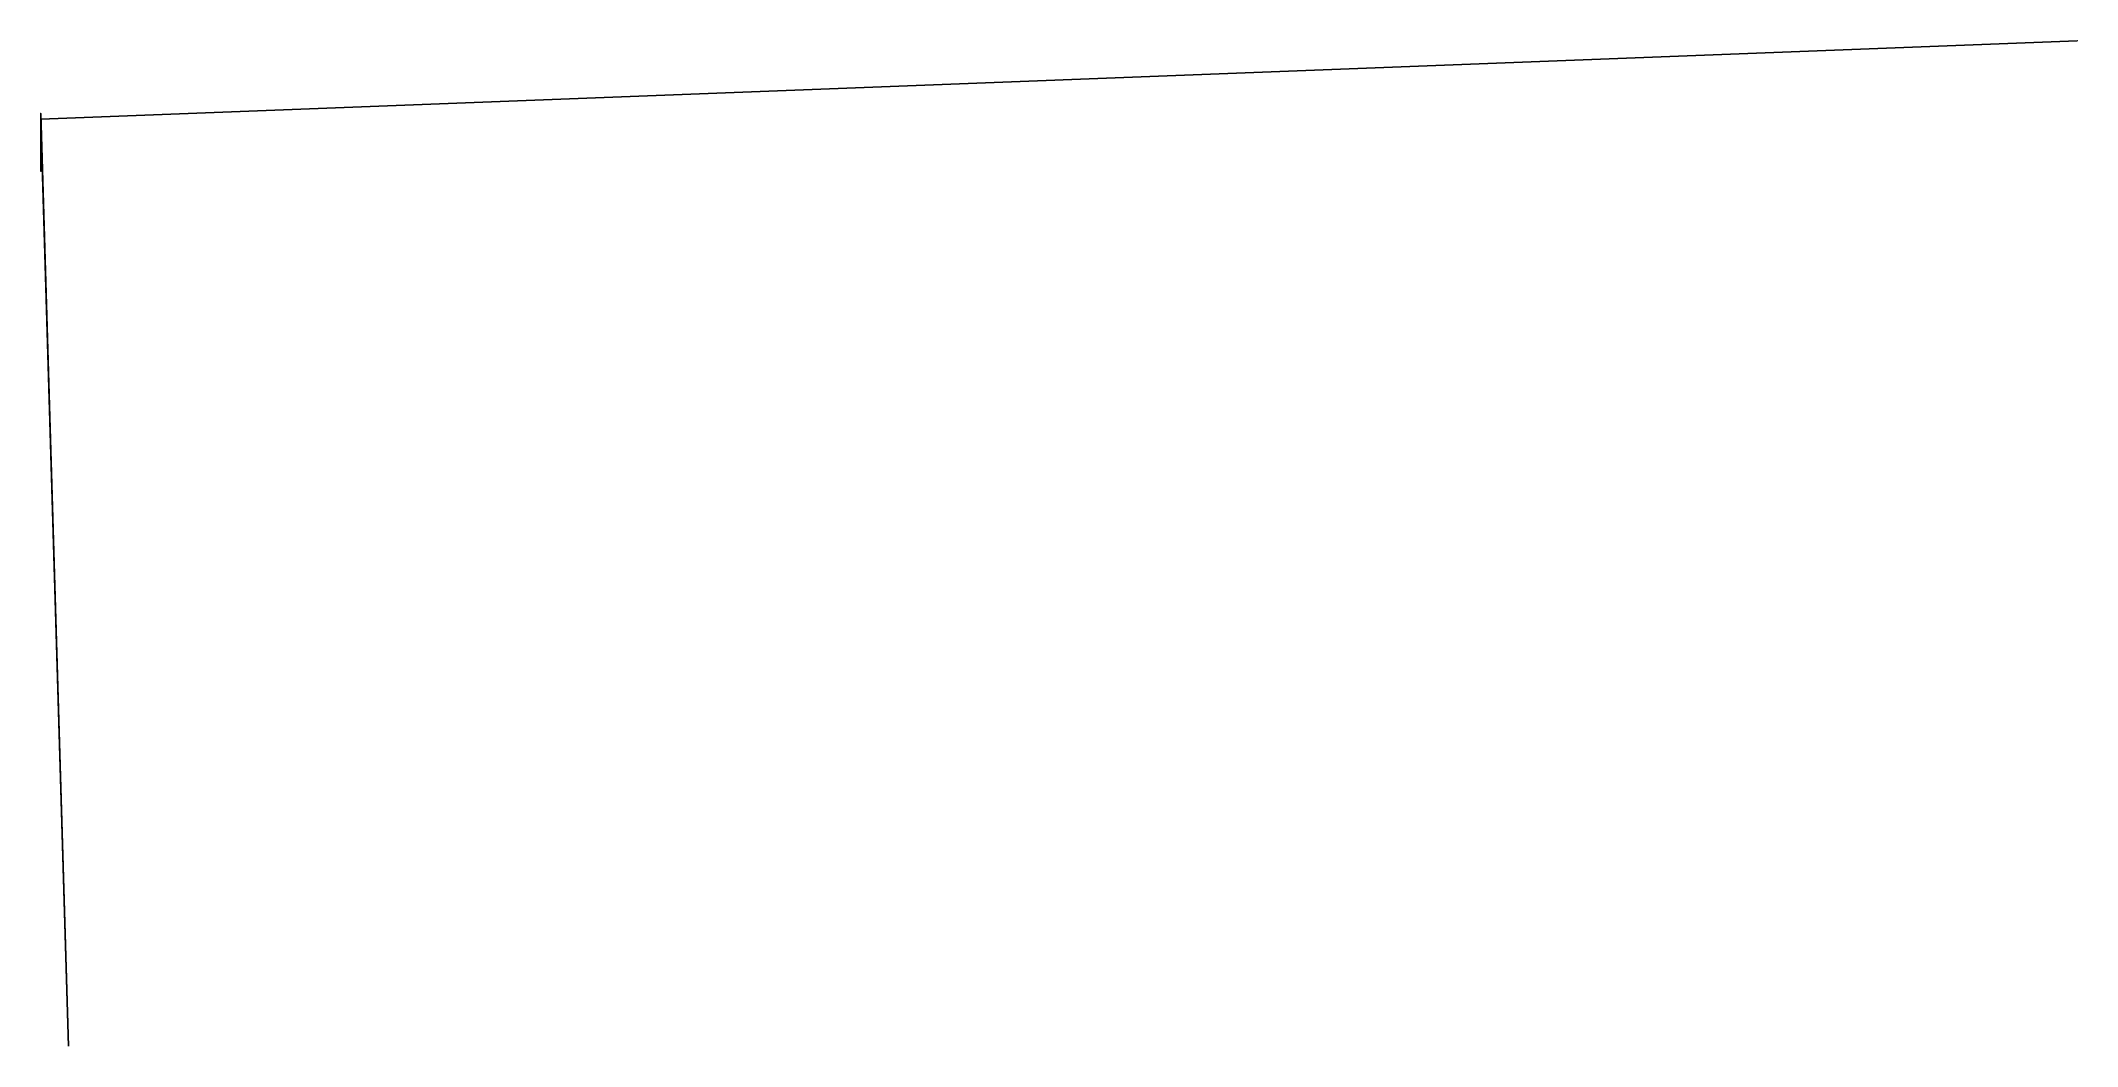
# Model space of a CAD drawing. Extents: x -3149529554 to 36923295128194, y -16804861285608 to 1424440042843.
import ezdxf

# ---------------------------------------------------------------- set-up
doc = ezdxf.new("R2010")
doc.units = 0

# ---------------------------------------------------------------- blocks, each defined once
blk = doc.blocks.new('door_panelled')
mesh = blk.add_polyface()
corners = [(0, 0, 0), (0, 0, 1), (0, 0, 0), (0, 0, 2), (0, 0, 1), (0, 0, 1), (0, 0, 2), (0, 0, 2), (0, 0, 0), (0, 0, 1), (0, 0, 1), (0, 0, 2), (0, 0, 0), (0, 0, 1), (0, 0, 1), (0, 0, 2), (0, 0, 1), (0, 0, 2), (0, 0, 1), (0, 0, 1), (0, 0, 2), (0, 0, 2), (0, 0, 1), (0, 0, 2), (0, 0, 1), (0, 0, 2), (0, 0, 0), (0, 0, 1), (0, 0, 0), (0, 0, 1), (0, 0, 0), (0, 0, 1), (0, 0, 0), (0, 0, 0), (0, 0, 0), (0, 0, 0), (0, 0, 2), (0, 0), (0, 0, 2), (0, 0, 2), (0, 0, 2), (0, 0), (0, 0, 2), (0, 0, 0), (0, 0, 2), (0, 0, 0), (0, 0, 2), (0, 0, 0), (0, 0, 2), (0, 0, 0), (0, 0, 0), (0, 0, 0), (0, 0, 0), (0, 0, 0), (0, 0, 0)]
mesh.append_faces([[corners[k] for k in face] for face in [(0, 1, 2), (3, 4, 5, 6), (7, 2, 1, 4), (8, 9, 1, 0), (3, 7, 4), (6, 5, 10, 11), (12, 13, 9, 8), (14, 10, 5), (15, 6, 11), (16, 14, 5), (17, 18, 19, 20), (21, 6, 15), (20, 19, 22, 23), (18, 24, 19), (22, 25, 23), (26, 25, 22, 27), (28, 27, 29, 30), (28, 26, 27), (30, 29, 31, 32), (33, 34, 35), (36, 35, 37, 38), (39, 40, 34, 33), (35, 36, 39, 33), (38, 37, 41, 42), (41, 43, 44, 42), (45, 46, 44, 43), (47, 48, 46, 45), (45, 43, 47), (40, 48, 47, 34), (26, 2, 7, 25), (26, 49, 2), (49, 26, 50), (2, 49, 50, 51), (51, 50, 52, 53), (54, 52, 50)]])
mesh = blk.add_polyface()
corners = [(0, 0, 0), (0, 0, 0), (0, 0, 0), (0, 0, 0), (0, 0, 1), (0, 0, 1), (0, 0, 1), (0, 0, 1), (0, 0, 1), (0, 0, 0), (0, 0, 0), (0, 0, 1), (0, 0, 1), (0, 0, 0), (0, 0, 0), (0, 0, 1), (0, 0, 1), (0, 0, 1), (0, 0, 1), (0, 0, 1), (0, 0, 2), (0, 0, 1), (0, 0, 1), (0, 0, 2), (0, 0, 0), (0, 0, 1), (0, 0, 1), (0, 0, 1), (0, 0, 1), (0, 0, 1), (0, 0, 1), (0, 0, 2), (0, 0, 2), (0, 0, 2), (0, 0, 2), (0, 0, 0), (0, 0, 1), (0, 0, 1), (0, 0, 1), (0, 0, 1), (0, 0, 2), (0, 0, 2), (0, 0, 2), (0, 0, 2), (0, 0, 2), (0, 0, 2), (0, 0, 2), (0, 0, 1), (0, 0, 0), (0, 0, 1), (0, 0, 1), (0, 0, 1), (0, 0, 2), (0, 0, 0), (0, 0, 0), (0, 0, 0), (0, 0, 0), (0, 0, 1), (0, 0, 1), (0, 0, 0), (0, 0, 1), (0, 0, 0), (0, 0, 1), (0, 0, 0)]
mesh.append_faces([[corners[k] for k in face] for face in [(0, 1, 2, 3), (4, 5, 6), (4, 6, 7, 8), (9, 10, 2, 1), (8, 7, 11, 12), (13, 10, 9, 14), (12, 11, 15, 16), (17, 18, 19), (20, 21, 22, 23), (24, 15, 11, 13), (18, 17, 25, 26), (27, 21, 28, 29), (27, 30, 22, 21), (31, 32, 20, 23), (33, 34, 20, 32), (35, 36, 15, 24), (37, 26, 25), (38, 29, 28, 39), (26, 39, 28, 18), (38, 39, 22, 30), (40, 23, 41), (31, 23, 40, 42), (43, 44, 45), (34, 40, 46, 45), (33, 42, 40, 34), (47, 36, 35, 48), (49, 50, 51), (26, 37, 39), (41, 46, 40), (52, 43, 45, 46), (52, 46, 41), (53, 54, 55), (56, 57, 58, 59), (59, 58, 60, 61), (60, 62, 63, 61)]])
mesh = blk.add_polyface()
corners = [(0, 0, 1), (0, 0, 1), (0, 0, 1), (0, 0, 0), (0, 0, 0), (0, 0, 0), (0, 0, 0), (0, 0, 1), (0, 0, 1), (0, 0, 1), (0, 0, 1), (0, 0, 1), (0, 0, 1), (0, 0, 1), (0, 0, 1), (0, 0, 0), (0, 0, 0), (0, 0, 1), (0, 0, 1), (0, 0, 1), (0, 0, 1), (0, 0, 1), (0, 0, 2), (0, 0, 2), (0, 0, 2), (0, 0, 1), (0, 0, 1), (0, 0, 0), (0, 0, 0), (0, 0, 1), (0, 0, 1), (0, 0, 2), (0, 0, 2), (0, 0, 2), (0, 0, 2), (0, 0, 2), (0, 0, 2), (0, 0, 2), (0, 0, 2), (0, 0, 2), (0, 0, 2), (0, 0, 2), (0, 0, 1), (0, 0, 1), (0, 0, 1), (0, 0, 1), (0, 0, 0), (0, 0, 0), (0, 0, 0), (0, 0, 0), (0, 0, 1), (0, 0, 1), (0, 0, 0), (0, 0, 0), (0, 0, 1), (0, 0, 1), (0, 0, 0), (0, 0, 0), (0, 0, 1), (0, 0, 1), (0, 0, 0), (0, 0, 0), (0, 0, 1), (0, 0, 1), (0, 0, 0), (0, 0, 0)]
mesh.append_faces([[corners[k] for k in face] for face in [(0, 1, 2), (3, 4, 5, 6), (7, 8, 9, 0), (0, 9, 10, 1), (11, 12, 13, 14), (15, 16, 4, 3), (17, 18, 7), (18, 19, 8, 7), (10, 9, 20, 21), (1, 10, 19, 18), (22, 23, 24), (14, 13, 25, 26), (27, 26, 25, 28), (27, 28, 16, 15), (8, 19, 29, 30), (31, 21, 20, 32), (33, 29, 21, 31), (31, 32, 34, 35), (23, 22, 35, 34), (36, 30, 29, 33), (36, 33, 37, 38), (37, 35, 22, 39), (38, 37, 39, 40), (40, 39, 41), (42, 43, 44, 45), (46, 47, 48, 49), (50, 43, 42, 51), (52, 53, 49, 48), (54, 55, 50, 51), (53, 52, 56, 57), (58, 59, 55, 54), (57, 56, 60, 61), (62, 63, 59, 58), (61, 60, 64, 65), (64, 63, 62, 65)]])
mesh = blk.add_polyface()
corners = [(1, 0, 0), (1, 0, 1), (0, 0, 1), (0, 0, 0), (0, 0, 0), (1, 0, 0), (1, 0, 1), (0, 0, 1), (0, 0, 1), (0, 0, 0), (0, 0, 0), (1, 0, 0), (0, 0, 1), (0, 0, 0), (0, 0, 0), (1, 0, 0), (0, 0, 1), (1, 0, 1), (1, 0, 1), (0, 0, 1), (0, 0, 1), (0, 0, 0), (0, 0, 2), (1, 0, 2), (1, 0, 2), (0, 0, 2), (0, 0, 0), (1, 0, 0), (1, 0, 1), (0, 0, 1), (0, 0, 1), (0, 0, 0), (1, 0, 1), (0, 0, 1), (1, 0, 2), (0, 0, 2), (0, 0, 2), (1, 0, 2), (0, 0, 1), (0, 0, 0), (1, 0, 1), (1, 0, 1), (0, 0, 1), (0, 0, 1), (1, 0, 2), (0, 0, 2), (1, 0, 1), (0, 0, 1), (0, 0, 1), (1, 0, 1), (0, 0, 2), (0, 0, 2), (0, 0, 2), (1, 0, 2), (0, 0, 0), (0, 0, 1), (1, 0, 1), (1, 0, 0), (0, 0, 2), (0, 0, 2), (1, 0, 2), (1, 0, 2), (1, 0, 2), (1, 0, 2), (0, 0, 0), (0, 0, 1), (0, 0, 0), (0, 0, 1), (0, 0, 0), (0, 0, 1), (0, 0, 0), (0, 0, 1), (0, 0, 1), (0, 0, 0), (0, 0, 0), (1, 0, 0), (1, 0, 0), (0, 0, 0)]
mesh.append_faces([[corners[k] for k in face] for face in [(0, 1, 2, 3), (4, 5, 0, 3), (6, 7, 2, 1), (3, 2, 8, 9), (10, 11, 5, 4), (12, 13, 9, 8), (14, 15, 11, 10), (16, 17, 18, 19), (13, 12, 20, 21), (22, 23, 24, 25), (15, 14, 26, 27), (19, 18, 28, 29), (21, 20, 30, 31), (32, 33, 29, 28), (34, 35, 36, 37), (30, 38, 39, 31), (40, 41, 42, 43), (44, 37, 36, 45), (46, 47, 42, 41), (48, 49, 40, 43), (50, 51, 45, 36), (52, 53, 44, 45), (46, 49, 48, 47), (54, 55, 56, 57), (58, 47, 48, 59), (60, 50, 58, 61), (60, 62, 51, 50), (63, 61, 58, 59), (64, 65, 55, 54), (51, 62, 63, 59), (65, 64, 66, 67), (68, 69, 67, 66), (70, 71, 69, 68), (72, 71, 70, 73), (74, 75, 76, 77)]])
mesh = blk.add_polyface()
corners = [(1, 0, 0), (1, 0, 0), (1, 0, 1), (1, 0, 1), (1, 0, 1), (1, 0, 0), (1, 0, 1), (1, 0, 0), (1, 0, 1), (1, 0, 0), (1, 0, 1), (1, 0, 0), (1, 0, 1), (0, 0, 1), (0, 0, 1), (1, 0, 1), (1, 0, 2), (0, 0, 2), (0, 0, 2), (1, 0, 2), (1, 0, 1), (1, 0, 1), (1, 0, 1), (1, 0, 1), (1, 0, 1), (0, 0, 1), (0, 0, 1), (1, 0, 1), (1, 0, 1), (0, 0, 1), (1, 0, 2), (1, 0, 2), (1, 0, 2), (1, 0, 2), (1, 0, 2), (0, 0, 2), (0, 0, 2), (1, 0, 2), (1, 0, 0), (1, 0, 1), (1, 0, 0), (1, 0, 0), (0, 0, 0), (0, 0, 0), (0, 0, 2), (1, 0, 2), (1, 0, 1), (1, 0, 0), (1, 0, 1), (1, 0, 0), (1, 0, 1), (1, 0, 0), (1, 0, 1), (1, 0, 0), (1, 0, 0), (0, 0, 0), (0, 0, 0), (1, 0, 0), (1, 0, 0), (0, 0, 0), (1, 0), (0, 0), (0, 0, 2), (0, 0, 2), (1, 0, 2), (1, 0, 2), (1, 0, 2), (0, 0, 2), (0, 0, 2), (1, 0, 2), (0, 0, 2), (1, 0, 2), (0, 0, 2), (1, 0, 2), (0, 0, 2), (1, 0, 2), (1, 0), (0, 0), (1, 0, 0), (0, 0, 0), (1, 0, 2), (0, 0, 2), (1, 0, 2), (0, 0, 2), (1, 0, 0), (0, 0, 0), (0, 0, 0), (1, 0, 0)]
mesh.append_faces([[corners[k] for k in face] for face in [(0, 1, 2, 3), (0, 3, 4, 5), (5, 4, 6, 7), (8, 9, 7, 6), (9, 8, 10, 11), (12, 13, 14, 15), (16, 17, 18, 19), (20, 21, 22, 23), (24, 25, 26, 27), (28, 29, 25, 24), (30, 31, 32, 33), (34, 35, 36, 37), (38, 28, 39, 40), (38, 41, 42, 43), (44, 45, 37, 36), (46, 47, 40, 39), (47, 46, 48, 49), (49, 48, 50, 51), (50, 52, 53, 51), (54, 55, 56, 57), (55, 54, 58, 59), (58, 60, 61, 59), (62, 63, 64, 65), (65, 66, 67, 62), (63, 68, 69, 64), (70, 71, 69, 68), (71, 70, 72, 73), (73, 72, 74, 75), (76, 77, 61, 60), (77, 76, 78, 79), (80, 75, 74, 81), (80, 81, 67, 66), (82, 45, 44, 83), (42, 41, 84, 85), (86, 85, 84, 87)]])
mesh = blk.add_polyface()
corners = [(1, 0, 0), (1, 0, 0), (1, 0, 0), (1, 0, 0), (1, 0, 1), (1, 0, 1), (1, 0, 0), (1, 0, 0), (1, 0, 1), (1, 0, 1), (1, 0, 0), (1, 0, 0), (1, 0, 1), (1, 0, 1), (1, 0, 0), (1, 0, 0), (1, 0, 1), (1, 0, 1), (1, 0, 0), (1, 0, 0), (1, 0, 1), (1, 0, 1), (1, 0, 1), (1, 0, 1), (1, 0, 1), (1, 0, 1), (1, 0, 1), (1, 0, 1), (1, 0, 1), (1, 0, 1), (1, 0, 1), (1, 0, 1), (1, 0, 1), (1, 0, 1), (1, 0, 1), (1, 0, 1), (1, 0, 2), (1, 0, 2), (1, 0, 2), (1, 0, 2), (1, 0, 2), (1, 0, 1), (1, 0, 1), (1, 0, 2), (1, 0, 2), (1, 0, 2), (1, 0, 2), (1, 0, 2), (1, 0, 2), (1, 0, 2), (1, 0, 2), (1, 0, 2), (1, 0, 1), (1, 0, 1), (1, 0, 1), (1, 0, 1), (1, 0, 0), (1, 0, 0), (1, 0, 0), (1, 0, 0), (1, 0, 1), (1, 0, 1), (1, 0, 0), (1, 0, 0), (1, 0, 1), (1, 0, 1), (1, 0, 0), (1, 0, 0)]
mesh.append_faces([[corners[k] for k in face] for face in [(0, 1, 2, 3), (2, 4, 5, 3), (1, 0, 6, 7), (8, 9, 5, 4), (7, 6, 10, 11), (12, 13, 9, 8), (14, 11, 10, 15), (16, 17, 13, 12), (14, 15, 18, 19), (17, 16, 20, 21), (22, 23, 21, 20), (24, 25, 26), (24, 27, 28, 25), (29, 30, 27, 24), (28, 27, 31, 32), (33, 34, 30, 29), (29, 35, 33), (36, 37, 38), (39, 32, 31, 40), (30, 34, 41, 42), (36, 38, 43, 44), (40, 31, 42, 45), (39, 40, 44, 43), (46, 41, 32, 39), (45, 42, 41, 46), (47, 48, 49, 50), (50, 49, 51), (44, 47, 50, 36), (45, 46, 48, 47), (52, 53, 54, 55), (56, 57, 58, 59), (52, 60, 61, 53), (59, 58, 62, 63), (64, 65, 61, 60), (63, 62, 66, 67)]])
mesh = blk.add_polyface()
corners = [(1, 0, 1), (1, 0, 1), (1, 0, 0), (1, 0, 0), (1, 0, 0), (1, 0, 1), (1, 0, 0), (1, 0, 1), (1, 0, 0), (1, 0, 0), (1, 0, 0), (1, 0, 0), (1, 0, 1), (1, 0, 1), (1, 0, 1), (1, 0, 1), (1, 0, 1), (1, 0, 1), (1, 0, 2), (1, 0, 1), (1, 0, 1), (1, 0, 2), (1, 0, 1), (1, 0, 2), (1, 0, 2), (1, 0, 1), (1, 0, 1), (1, 0, 1), (1, 0, 1), (1, 0, 2), (1, 0, 2), (1, 0, 1), (1, 0, 2), (1, 0, 1), (1, 0, 1), (1, 0, 1), (1, 0, 2), (1, 0, 2), (1, 0, 2), (1, 0, 2), (1, 0, 2), (1, 0, 1), (1, 0, 1), (1, 0, 1), (1, 0, 2), (1, 0, 2), (1, 0, 0), (1, 0, 0), (1, 0, 0), (1, 0, 0), (1, 0, 1), (1, 0, 1), (1, 0, 0), (1, 0, 1), (1, 0, 1), (1, 0, 1), (1, 0, 0), (1, 0, 0), (1, 0, 0), (1, 0, 1), (1, 0, 1), (1, 0, 0), (1, 0, 0)]
mesh.append_faces([[corners[k] for k in face] for face in [(0, 1, 2, 3), (4, 5, 0, 3), (6, 7, 5, 4), (8, 9, 10, 11), (12, 13, 14), (15, 16, 17), (18, 19, 20, 21), (22, 16, 20), (23, 21, 24), (17, 16, 22), (25, 26, 15, 17), (27, 28, 20, 19), (29, 30, 18, 21), (20, 28, 31, 22), (23, 32, 29, 21), (31, 33, 34, 22), (17, 22, 34, 25), (26, 25, 35), (36, 37, 24), (27, 19, 34, 33), (38, 39, 18, 30), (38, 32, 23, 39), (39, 23, 37, 40), (41, 42, 43), (36, 44, 40, 37), (40, 44, 45), (46, 47, 48), (49, 50, 51, 52), (53, 54, 55, 50), (49, 56, 57, 58), (58, 53, 50, 49), (59, 60, 54, 53), (61, 60, 59, 62), (58, 57, 61, 62), (59, 53, 58, 62)]])
mesh = blk.add_polyface()
corners = [(1, 0, 0), (1, 0, 1), (1, 0, 1), (1, 0, 0), (1, 0, 0), (1, 0, 1), (1, 0, 0), (1, 0, 2), (1, 0, 1), (1, 0, 2), (1, 0, 2), (1, 0, 1), (1, 0, 2), (1, 0, 1), (1, 0, 2), (1, 0, 1), (1, 0, 1), (1, 0, 2), (1, 0, 2), (1, 0, 2), (1, 0, 2), (1, 0, 1), (1, 0, 1), (1, 0, 2), (1, 0, 1), (1, 0, 2), (1, 0, 2), (1, 0, 0), (1, 0, 1), (1, 0, 0), (1, 0, 0), (1, 0, 1), (1, 0, 0), (1, 0, 1), (1, 0, 0), (1, 0, 0), (1, 0, 0), (1, 0, 2), (1, 0, 2), (1, 0, 2), (1, 0, 2), (1, 0), (1, 0, 2), (1, 0), (1, 0, 2), (1, 0, 0), (1, 0, 2), (1, 0, 0), (1, 0, 0), (1, 0, 2), (1, 0, 0), (1, 0, 0), (1, 0, 0), (1, 0, 0), (1, 0, 0), (1, 0, 0)]
mesh.append_faces([[corners[k] for k in face] for face in [(0, 1, 2, 3), (4, 5, 1, 0), (5, 4, 6), (5, 6, 7, 8), (7, 9, 8), (8, 9, 10, 11), (12, 13, 11, 10), (14, 15, 16, 17), (18, 10, 19), (20, 21, 15, 14), (22, 16, 15), (23, 14, 17), (24, 22, 15), (21, 20, 25), (23, 26, 14), (21, 25, 27, 28), (28, 27, 29), (30, 31, 28, 29), (32, 33, 31, 30), (34, 35, 36), (37, 38, 35, 34), (34, 36, 39, 37), (38, 40, 41, 35), (42, 43, 41, 40), (42, 44, 45, 43), (45, 44, 46, 47), (47, 48, 45), (47, 46, 49, 48), (39, 36, 48, 49), (6, 27, 25, 7), (50, 27, 6), (27, 50, 51), (52, 51, 50, 6), (53, 54, 51, 52), (55, 51, 54)]])
blk = doc.blocks.new('sash_big')
at = {"color": 255}
mesh = blk.add_polyface(dxfattribs=at)
corners = [(0, 0), (0, 0, 0), (0, 0, 0), (0, 0, 0), (0, 0, 2), (0, 0, 0), (0, 0, 2), (0, 0), (0, 0, 0), (0, 0, 0), (0, 0, 2), (0, 0, 0), (0, 0, 1), (0, 0, 0), (0, 0, 1), (0, 0, 1), (0, 0, 2), (0, 0, 1), (0, 0, 2), (0, 0, 0), (0, 0, 2), (0, 0, 0), (0, 0, 1), (0, 0, 1), (0, 0, 1), (0, 0, 0), (0, 0, 1), (0, 0, 1), (0, 0, 1), (0, 0, 1), (0, 0, 1), (0, 0, 1), (0, 0, 2), (0, 0, 1), (0, 0, 1), (0, 0, 1), (0, 0, 2), (0, 0, 0), (0, 0, 1), (0, 0, 1), (0, 0, 1), (0, 0, 0), (0, 0, 1), (0, 0, 1), (0, 0, 1), (0, 0, 1), (0, 0, 1), (0, 0, 1), (0, 0, 2), (0, 0, 1), (0, 0, 1), (0, 0, 1), (0, 0, 2), (0, 0, 0), (0, 0, 1), (0, 0, 1), (0, 0, 1), (0, 0, 0), (0, 0, 1), (0, 0, 1), (0, 0, 1), (0, 0, 1), (0, 0, 1), (0, 0, 1), (0, 0, 2), (0, 0, 1), (0, 0, 1), (0, 0, 1), (0, 0, 2), (1, 0, 0), (1, 0, 1), (1, 0, 1), (1, 0, 1), (1, 0, 0), (1, 0, 1), (1, 0, 1), (1, 0, 1), (1, 0, 1), (1, 0, 1), (1, 0, 1), (1, 0, 2), (1, 0, 1), (1, 0, 1), (1, 0, 1), (1, 0, 2), (1, 0, 0), (1, 0, 1), (1, 0, 1), (1, 0, 1), (1, 0, 0), (1, 0, 1), (1, 0, 1), (1, 0, 1), (1, 0, 1), (1, 0, 1), (1, 0, 1), (1, 0, 2), (1, 0, 1), (1, 0, 1), (1, 0, 1), (1, 0, 2), (1, 0, 0), (1, 0, 1), (1, 0, 1), (1, 0, 1), (1, 0, 0), (1, 0, 1), (1, 0, 1), (1, 0, 1), (1, 0, 1), (1, 0, 1), (1, 0, 1), (1, 0, 2), (1, 0, 1), (1, 0, 1), (1, 0, 1), (1, 0, 2), (1, 0, 0), (1, 0, 2), (1, 0, 0), (1, 0, 1), (1, 0, 0), (1, 0, 1), (1, 0, 1), (1, 0, 2), (1, 0, 1), (1, 0, 2), (1, 0, 0), (1, 0, 2), (1, 0), (1, 0, 0), (1, 0, 0), (1, 0, 0), (1, 0, 2), (1, 0, 0), (1, 0, 2), (1, 0), (1, 0, 0), (1, 0, 0), (1, 0, 0), (1, 0, 0), (1, 0, 0), (1, 0, 0), (1, 0, 0), (1, 0, 0), (1, 0, 0), (0, 0, 0), (0, 0, 0), (0, 0, 0), (0, 0, 0), (0, 0, 0), (0, 0, 0), (0, 0, 0), (0, 0, 0)]
mesh.append_faces([[corners[k] for k in face] for face in [(4, 3, 5, 6), (135, 134, 132, 133), (136, 143, 151, 7), (131, 130, 138, 139), (147, 146, 1, 2), (1, 130, 129, 0), (134, 130, 131, 132), (136, 129, 130, 134), (2, 1, 5, 3), (1, 0, 7, 5), (129, 136, 7, 0), (8, 7, 151, 150), (5, 7, 8), (142, 143, 136, 137), (137, 136, 134)]], dxfattribs={"color": 0})
mesh.append_faces([[corners[k] for k in face] for face in [(29, 15, 30), (109, 110, 123), (111, 112, 124), (32, 31, 16), (114, 113, 125), (36, 18, 35), (17, 33, 34), (116, 115, 126), (28, 14, 27), (108, 107, 122), (106, 105, 121), (25, 26, 13), (125, 108, 122), (14, 28, 17), (150, 152, 8), (142, 137, 144), (147, 2, 149), (3, 9, 2), (132, 131, 117), (139, 141, 131), (15, 29, 12), (123, 120, 109), (101, 102, 119), (103, 104, 120), (21, 11, 22), (24, 23, 12), (131, 2, 9, 117), (141, 149, 2, 131), (146, 147, 149, 148), (148, 149, 141, 140), (140, 141, 139, 138), (148, 140, 130, 1), (11, 119, 117, 9), (134, 5, 8, 137), (152, 144, 137, 8), (152, 153, 145, 144), (151, 143, 145, 153), (124, 16, 10, 118), (10, 4, 133, 118), (121, 13, 19, 127), (127, 19, 5, 134), (73, 69, 53, 57), (75, 59, 58, 74), (75, 71, 55, 59), (83, 79, 63, 67), (83, 67, 66, 82), (66, 62, 78, 82), (98, 82, 81, 97), (93, 77, 78, 94), (82, 78, 77, 81), (97, 93, 94, 98), (107, 103, 87, 91), (54, 53, 37, 38), (86, 85, 69, 70), (39, 38, 22, 23), (71, 70, 54, 55), (56, 55, 39, 40), (88, 87, 71, 72), (86, 87, 103, 102), (42, 38, 37, 41), (26, 22, 38, 42), (74, 70, 69, 73), (58, 54, 70, 74), (57, 53, 54, 58), (43, 39, 23, 27), (44, 40, 39, 43), (76, 72, 71, 75), (59, 55, 56, 60), (91, 87, 88, 92), (90, 86, 102, 106), (89, 85, 86, 90), (90, 106, 107, 91), (58, 42, 41, 57), (90, 74, 73, 89), (92, 76, 75, 91), (43, 27, 26, 42), (60, 44, 43, 59), (51, 35, 34, 50), (66, 50, 49, 65), (68, 52, 51, 67), (100, 84, 83, 99), (98, 114, 115, 99), (95, 111, 110, 94), (63, 47, 48, 64), (95, 79, 80, 96), (78, 62, 63, 79), (46, 30, 31, 47), (61, 45, 46, 62), (50, 46, 45, 49), (34, 30, 46, 50), (65, 61, 62, 66), (51, 47, 31, 35), (52, 48, 47, 51), (84, 80, 79, 83), (67, 63, 64, 68), (115, 111, 95, 99), (99, 95, 96, 100), (98, 94, 110, 114), (91, 75, 74, 90), (87, 86, 70, 71), (55, 54, 38, 39), (59, 43, 42, 58), (82, 98, 99, 83), (50, 66, 67, 51), (62, 46, 47, 63), (94, 78, 79, 95), (65, 81, 77, 61), (60, 56, 72, 76), (68, 64, 80, 84), (41, 37, 21, 25), (36, 32, 48, 52), (100, 96, 112, 116), (105, 101, 85, 89), (150, 151, 153, 152), (142, 144, 145, 143), (17, 125, 81, 65), (126, 18, 68, 84), (69, 119, 11, 53), (12, 120, 72, 56), (120, 12, 61, 77), (16, 124, 80, 64), (125, 17, 60, 76), (30, 15, 16, 31), (124, 123, 110, 111), (103, 120, 119, 102), (11, 12, 23, 22), (27, 14, 13, 26), (121, 122, 107, 106), (125, 126, 115, 114), (17, 34, 35, 18), (33, 29, 30, 34), (35, 31, 32, 36), (114, 110, 109, 113), (116, 112, 111, 115), (108, 104, 103, 107), (106, 102, 101, 105), (25, 21, 22, 26), (27, 23, 24, 28), (123, 124, 118, 120), (10, 16, 15, 12), (9, 3, 4, 10), (117, 118, 133, 132), (134, 135, 128, 127), (5, 19, 20, 6), (33, 49, 45, 29), (97, 113, 109, 93), (40, 44, 28, 24), (122, 121, 127, 125), (19, 13, 14, 17), (11, 9, 10, 12), (118, 117, 119, 120), (126, 125, 127, 128), (18, 20, 19, 17), (13, 57, 41), (41, 25, 13), (89, 73, 121), (121, 105, 89), (121, 73, 57, 13), (97, 81, 125), (125, 113, 97), (17, 65, 49), (49, 33, 17), (100, 116, 126), (126, 84, 100), (18, 36, 52), (52, 68, 18), (16, 64, 48), (48, 32, 16), (96, 80, 124), (124, 112, 96), (126, 128, 20, 18), (135, 6, 20, 128), (12, 56, 40), (40, 24, 12), (72, 120, 88), (104, 88, 120), (108, 92, 88, 104), (119, 69, 85), (85, 101, 119), (37, 53, 11), (11, 21, 37), (92, 108, 125), (125, 76, 92), (44, 60, 17), (17, 28, 44), (45, 61, 12), (12, 29, 45), (93, 109, 120), (120, 77, 93), (133, 4, 6, 135), (130, 140, 138), (1, 146, 148)]], dxfattribs={"color": 255})
blk = doc.blocks.new('sash_shorter')
at = {"color": 255}
mesh = blk.add_polyface(dxfattribs=at)
corners = [(0, 0), (0, 0, 0), (0, 0, 0), (0, 0, 0), (0, 0, 1), (0, 0, 0), (0, 0, 1), (0, 0), (0, 0, 0), (0, 0, 0), (0, 0, 1), (0, 0, 0), (0, 0, 1), (0, 0, 0), (0, 0, 1), (0, 0, 1), (0, 0, 1), (0, 0, 1), (0, 0, 1), (0, 0, 0), (0, 0, 1), (0, 0, 0), (0, 0, 1), (0, 0, 1), (0, 0, 1), (0, 0, 0), (0, 0, 1), (0, 0, 1), (0, 0, 1), (0, 0, 1), (0, 0, 1), (0, 0, 1), (0, 0, 1), (0, 0, 0), (0, 0, 1), (0, 0, 1), (0, 0, 1), (0, 0, 0), (0, 0, 1), (0, 0, 1), (0, 0, 1), (0, 0, 1), (0, 0, 1), (0, 0, 1), (0, 0, 1), (0, 0, 0), (0, 0, 1), (0, 0, 1), (0, 0, 1), (0, 0, 0), (0, 0, 1), (0, 0, 1), (0, 0, 1), (0, 0, 1), (0, 0, 1), (0, 0, 1), (0, 0, 1), (1, 0, 0), (1, 0, 1), (1, 0, 1), (1, 0, 1), (1, 0, 0), (1, 0, 1), (1, 0, 1), (1, 0, 1), (1, 0, 1), (1, 0, 1), (1, 0, 1), (1, 0, 1), (1, 0, 0), (1, 0, 1), (1, 0, 1), (1, 0, 1), (1, 0, 0), (1, 0, 1), (1, 0, 1), (1, 0, 1), (1, 0, 1), (1, 0, 1), (1, 0, 1), (1, 0, 1), (1, 0, 0), (1, 0, 1), (1, 0, 1), (1, 0, 1), (1, 0, 0), (1, 0, 1), (1, 0, 1), (1, 0, 1), (1, 0, 1), (1, 0, 1), (1, 0, 1), (1, 0, 1), (1, 0, 0), (1, 0, 1), (1, 0, 0), (1, 0, 1), (1, 0, 0), (1, 0, 1), (1, 0, 1), (1, 0, 1), (1, 0, 1), (1, 0, 1), (1, 0, 0), (1, 0, 1), (1, 0), (1, 0, 0), (1, 0, 0), (1, 0, 0), (1, 0, 1), (1, 0, 0), (1, 0, 1), (1, 0), (1, 0, 0), (1, 0, 0), (1, 0, 0), (1, 0, 0), (1, 0, 0), (1, 0, 0), (1, 0, 0), (1, 0, 0), (1, 0, 0), (0, 0, 0), (0, 0, 0), (0, 0, 0), (0, 0, 0), (0, 0, 0), (0, 0, 0), (0, 0, 0), (0, 0, 0)]
mesh.append_faces([[corners[k] for k in face] for face in [(89, 90, 100), (30, 29, 16), (32, 18, 31), (92, 91, 102), (28, 14, 27), (88, 87, 98), (86, 85, 97), (25, 26, 13), (101, 88, 98), (14, 28, 17), (126, 128, 8), (118, 113, 120), (123, 2, 125), (3, 9, 2), (108, 107, 93), (115, 117, 107), (15, 29, 12), (99, 96, 89), (81, 82, 95), (83, 84, 96), (21, 11, 22), (24, 23, 12), (107, 2, 9, 93), (117, 125, 2, 107), (122, 123, 125, 124), (124, 125, 117, 116), (116, 117, 115, 114), (124, 116, 106, 1), (11, 95, 93, 9), (110, 5, 8, 113), (128, 120, 113, 8), (128, 129, 121, 120), (127, 119, 121, 129), (100, 16, 10, 94), (10, 4, 109, 94), (97, 13, 19, 103), (103, 19, 5, 110), (61, 57, 45, 49), (63, 51, 50, 62), (63, 59, 47, 51), (87, 83, 71, 75), (46, 45, 33, 34), (70, 69, 57, 58), (35, 34, 22, 23), (59, 58, 46, 47), (48, 47, 35, 36), (72, 71, 59, 60), (70, 71, 83, 82), (38, 34, 33, 37), (26, 22, 34, 38), (62, 58, 57, 61), (50, 46, 58, 62), (49, 45, 46, 50), (39, 35, 23, 27), (40, 36, 35, 39), (64, 60, 59, 63), (51, 47, 48, 52), (75, 71, 72, 76), (74, 70, 82, 86), (73, 69, 70, 74), (74, 86, 87, 75), (50, 38, 37, 49), (74, 62, 61, 73), (76, 64, 63, 75), (39, 27, 26, 38), (52, 40, 39, 51), (56, 44, 43, 55), (80, 68, 67, 79), (53, 41, 42, 54), (77, 65, 66, 78), (44, 42, 41, 43), (68, 66, 65, 67), (55, 53, 54, 56), (79, 77, 78, 80), (75, 63, 62, 74), (71, 70, 58, 59), (47, 46, 34, 35), (51, 39, 38, 50), (55, 67, 65, 53), (52, 48, 60, 64), (56, 54, 66, 68), (37, 33, 21, 25), (32, 30, 42, 44), (80, 78, 90, 92), (85, 81, 69, 73), (126, 127, 129, 128), (118, 120, 121, 119), (17, 101, 67, 55), (102, 18, 56, 68), (57, 95, 11, 45), (12, 96, 60, 48), (96, 12, 53, 65), (16, 100, 66, 54), (101, 17, 52, 64), (15, 16, 29), (100, 99, 89), (83, 96, 95, 82), (11, 12, 23, 22), (27, 14, 13, 26), (97, 98, 87, 86), (101, 102, 91), (17, 31, 18), (31, 29, 30, 32), (92, 90, 89, 91), (88, 84, 83, 87), (86, 82, 81, 85), (25, 21, 22, 26), (27, 23, 24, 28), (99, 100, 94, 96), (10, 16, 15, 12), (9, 3, 4, 10), (93, 94, 109, 108), (110, 111, 104, 103), (5, 19, 20, 6), (31, 43, 41, 29), (79, 91, 89, 77), (36, 40, 28, 24), (98, 97, 103, 101), (19, 13, 14, 17), (11, 9, 10, 12), (94, 93, 95, 96), (102, 101, 103, 104), (18, 20, 19, 17), (13, 49, 37), (37, 25, 13), (73, 61, 97), (97, 85, 73), (97, 61, 49, 13), (79, 67, 101), (101, 91, 79), (17, 55, 43), (43, 31, 17), (80, 92, 102), (102, 68, 80), (18, 32, 44), (44, 56, 18), (16, 54, 42), (42, 30, 16), (78, 66, 100), (100, 90, 78), (102, 104, 20, 18), (111, 6, 20, 104), (12, 48, 36), (36, 24, 12), (60, 96, 72), (84, 72, 96), (88, 76, 72, 84), (95, 57, 69), (69, 81, 95), (33, 45, 11), (11, 21, 33), (76, 88, 101), (101, 64, 76), (40, 52, 17), (17, 28, 40), (41, 53, 12), (12, 29, 41), (77, 89, 96), (96, 65, 77), (109, 4, 6, 111), (4, 3, 5, 6), (111, 110, 108, 109), (112, 119, 127, 7), (106, 116, 114), (107, 106, 114, 115), (1, 122, 124), (123, 122, 1, 2), (1, 106, 105, 0), (110, 106, 107, 108), (112, 105, 106, 110), (2, 1, 5, 3), (1, 0, 7, 5), (105, 112, 7, 0), (8, 7, 127, 126), (5, 7, 8), (118, 119, 112, 113), (113, 112, 110)]], dxfattribs={"color": 255})
blk = doc.blocks.new('sash_narrow')
at = {"color": 255}
mesh = blk.add_polyface(dxfattribs=at)
corners = [(0, 0.35), (0, 0.35, 0.052167), (0, 0.35, 0.077167), (0, 0.21, 0.077167), (0, 0.21, 1.82), (0, 0.12, 0.026667), (0, 0.12, 1.82), (0, 0.02), (0, 0.02, 0.01), (0.01, 0.21, 0.077167), (0.01, 0.21, 1.81), (0.01, 0.195, 0.077167), (0.01, 0.195, 0.975209), (0.01, 0.165, 0.077167), (0.01, 0.165, 0.937083), (0.01, 0.165, 0.975209), (0.01, 0.165, 1.81), (0.01, 0.135, 0.937083), (0.01, 0.135, 1.81), (0.01, 0.12, 0.077167), (0.01, 0.12, 1.81), (0.033125, 0.195, 0.125417), (0.033125, 0.195, 0.52625), (0.033125, 0.195, 0.53625), (0.033125, 0.195, 0.937083), (0.033125, 0.165, 0.125417), (0.033125, 0.165, 0.52625), (0.033125, 0.165, 0.53625), (0.033125, 0.165, 0.937083), (0.033125, 0.165, 0.975209), (0.033125, 0.165, 1.376042), (0.033125, 0.165, 1.386042), (0.033125, 0.165, 1.786875), (0.033125, 0.135, 0.975209), (0.033125, 0.135, 1.376042), (0.033125, 0.135, 1.386042), (0.033125, 0.135, 1.786875), (0.3075, 0.195, 0.125417), (0.3075, 0.195, 0.52625), (0.3075, 0.195, 0.53625), (0.3075, 0.195, 0.937083), (0.3075, 0.165, 0.125417), (0.3075, 0.165, 0.52625), (0.3075, 0.165, 0.53625), (0.3075, 0.165, 0.937083), (0.3075, 0.165, 0.975209), (0.3075, 0.165, 1.376042), (0.3075, 0.165, 1.386042), (0.3075, 0.165, 1.786875), (0.3075, 0.135, 0.975209), (0.3075, 0.135, 1.376042), (0.3075, 0.135, 1.386042), (0.3075, 0.135, 1.786875), (0.3175, 0.195, 0.125417), (0.3175, 0.195, 0.52625), (0.3175, 0.195, 0.53625), (0.3175, 0.195, 0.937083), (0.3175, 0.165, 0.125417), (0.3175, 0.165, 0.52625), (0.3175, 0.165, 0.53625), (0.3175, 0.165, 0.937083), (0.3175, 0.165, 0.975209), (0.3175, 0.165, 1.376042), (0.3175, 0.165, 1.386042), (0.3175, 0.165, 1.786875), (0.3175, 0.135, 0.975209), (0.3175, 0.135, 1.376042), (0.3175, 0.135, 1.386042), (0.3175, 0.135, 1.786875), (0.591875, 0.195, 0.125417), (0.591875, 0.195, 0.52625), (0.591875, 0.195, 0.53625), (0.591875, 0.195, 0.937083), (0.591875, 0.165, 0.125417), (0.591875, 0.165, 0.52625), (0.591875, 0.165, 0.53625), (0.591875, 0.165, 0.937083), (0.591875, 0.165, 0.975209), (0.591875, 0.165, 1.376042), (0.591875, 0.165, 1.386042), (0.591875, 0.165, 1.786875), (0.591875, 0.135, 0.975209), (0.591875, 0.135, 1.376042), (0.591875, 0.135, 1.386042), (0.591875, 0.135, 1.786875), (0.615, 0.21, 0.077167), (0.615, 0.21, 1.81), (0.615, 0.195, 0.077167), (0.615, 0.195, 0.975209), (0.615, 0.165, 0.077167), (0.615, 0.165, 0.937083), (0.615, 0.165, 0.975209), (0.615, 0.165, 1.81), (0.615, 0.135, 0.937083), (0.615, 0.135, 1.81), (0.615, 0.12, 0.077167), (0.615, 0.12, 1.81), (0.625, 0.35), (0.625, 0.35, 0.052167), (0.625, 0.35, 0.077167), (0.625, 0.21, 0.077167), (0.625, 0.21, 1.82), (0.625, 0.12, 0.026667), (0.625, 0.12, 1.82), (0.625, 0.02), (0.625, 0.02, 0.01), (0.645, 0.35, 0.052167), (0.645, 0.35, 0.077167), (0.645, 0.38, 0.052167), (0.645, 0.38, 0.077167), (0.6675, 0.02, 0.01), (0.6675, 0.02, -0.123333), (0.6675, -0.03, 0.001667), (0.6675, -0.03, -0.123333), (-0.02, 0.35, 0.052167), (-0.02, 0.35, 0.077167), (-0.02, 0.38, 0.052167), (-0.02, 0.38, 0.077167), (-0.0425, 0.02, 0.01), (-0.0425, 0.02, -0.123333), (-0.0425, -0.03, 0.001667), (-0.0425, -0.03, -0.123333)]
mesh.append_faces([[corners[k] for k in face] for face in [(29, 15, 30), (77, 78, 91), (79, 80, 92), (32, 31, 16), (82, 81, 93), (36, 18, 35), (17, 33, 34), (84, 83, 94), (28, 14, 27), (76, 75, 90), (74, 73, 89), (25, 26, 13), (93, 76, 90), (14, 28, 17), (118, 120, 8), (110, 105, 112), (115, 2, 117), (3, 9, 2), (100, 99, 85), (107, 109, 99), (15, 29, 12), (91, 88, 77), (69, 70, 87), (71, 72, 88), (21, 11, 22), (24, 23, 12), (99, 2, 9, 85), (109, 117, 2, 99), (114, 115, 117, 116), (116, 117, 109, 108), (108, 109, 107, 106), (116, 108, 98, 1), (11, 87, 85, 9), (102, 5, 8, 105), (120, 112, 105, 8), (120, 121, 113, 112), (119, 111, 113, 121), (92, 16, 10, 86), (10, 4, 101, 86), (89, 13, 19, 95), (95, 19, 5, 102), (75, 71, 55, 59), (54, 53, 37, 38), (39, 38, 22, 23), (56, 55, 39, 40), (54, 55, 71, 70), (42, 38, 37, 41), (26, 22, 38, 42), (57, 53, 54, 58), (43, 39, 23, 27), (44, 40, 39, 43), (59, 55, 56, 60), (58, 54, 70, 74), (58, 74, 75, 59), (58, 42, 41, 57), (43, 27, 26, 42), (60, 44, 43, 59), (51, 35, 34, 50), (66, 50, 49, 65), (68, 52, 51, 67), (66, 82, 83, 67), (63, 79, 78, 62), (63, 47, 48, 64), (46, 30, 31, 47), (61, 45, 46, 62), (50, 46, 45, 49), (34, 30, 46, 50), (65, 61, 62, 66), (51, 47, 31, 35), (52, 48, 47, 51), (67, 63, 64, 68), (83, 79, 63, 67), (66, 62, 78, 82), (55, 54, 38, 39), (59, 43, 42, 58), (50, 66, 67, 51), (62, 46, 47, 63), (41, 37, 21, 25), (36, 32, 48, 52), (68, 64, 80, 84), (73, 69, 53, 57), (118, 119, 121, 120), (110, 112, 113, 111), (17, 93, 65, 49), (94, 18, 52, 68), (53, 87, 11, 37), (12, 88, 56, 40), (88, 12, 45, 61), (16, 92, 64, 48), (93, 17, 44, 60), (30, 15, 16, 31), (92, 91, 78, 79), (71, 88, 87, 70), (11, 12, 23, 22), (27, 14, 13, 26), (89, 90, 75, 74), (93, 94, 83, 82), (17, 34, 35, 18), (33, 29, 30, 34), (35, 31, 32, 36), (82, 78, 77, 81), (84, 80, 79, 83), (76, 72, 71, 75), (74, 70, 69, 73), (25, 21, 22, 26), (27, 23, 24, 28), (91, 92, 86, 88), (10, 16, 15, 12), (9, 3, 4, 10), (85, 86, 101, 100), (102, 103, 96, 95), (5, 19, 20, 6), (33, 49, 45, 29), (65, 81, 77, 61), (40, 44, 28, 24), (90, 89, 95, 93), (19, 13, 14, 17), (11, 9, 10, 12), (86, 85, 87, 88), (94, 93, 95, 96), (18, 20, 19, 17), (41, 25, 13), (89, 73, 57), (89, 57, 41, 13), (93, 81, 65), (49, 33, 17), (68, 84, 94), (18, 36, 52), (48, 32, 16), (92, 80, 64), (94, 96, 20, 18), (103, 6, 20, 96), (40, 24, 12), (72, 56, 88), (76, 60, 56, 72), (53, 69, 87), (11, 21, 37), (60, 76, 93), (17, 28, 44), (12, 29, 45), (61, 77, 88), (101, 4, 6, 103), (4, 3, 5, 6), (103, 102, 100, 101), (104, 111, 119, 7), (98, 108, 106), (99, 98, 106, 107), (1, 114, 116), (115, 114, 1, 2), (1, 98, 97, 0), (102, 98, 99, 100), (104, 97, 98, 102), (2, 1, 5, 3), (1, 0, 7, 5), (97, 104, 7, 0), (8, 7, 119, 118), (5, 7, 8), (110, 111, 104, 105), (105, 104, 102)]], dxfattribs={"color": 255})
blk = doc.blocks.new('door_panelled_tall')
mesh = blk.add_polyface()
corners = [(0, 0, 3), (0, 0, 3), (0, 0, 3), (0, 0, 3), (0, 0, 3), (0, 0, 3), (0, 0, 3), (0, 0, 3), (0, 0, 3), (0, 0, 3), (0, 0, 3), (0, 0, 3), (0, 0, 3), (0, 0, 3), (0, 0, 3), (0, 0, 3), (0, 0, 3), (0, 0, 3), (0, 0, 3), (0, 0, 3), (0, 0, 3), (0, 0, 3), (0, 0, 3), (0, 0, 3), (0, 0, 3), (0, 0, 3), (0, 0, 3), (0, 0, 3), (0, 0, 3), (0, 0, 3), (0, 0, 3), (0, 0, 3), (0, 0, 3), (0, 0, 3), (0, 0, 3), (0, 0, 3), (0, 0, 3), (0, 0, 3), (0, 0, 3), (0, 0, 3), (0, 0, 3), (0, 0, 3), (0, 0, 3), (0, 0, 3), (0, 0, 3), (0, 0, 3), (0, 0, 3), (0, 0, 3), (0, 0, 3), (0, 0, 3), (0, 0, 3), (0, 0, 3), (0, 0, 3), (0, 0, 3), (0, 0, 3), (0, 0, 3), (0, 0, 2), (0, 0, 0), (0, 0, 0), (0, 0, 2), (0, 0, 0), (0, 0, 0), (0, 0, 0), (0, 0, 0), (0, 0, 0), (0, 0, 0), (0, 0, 0), (0, 0, 0), (0, 0, 0), (0, 0, 0), (0, 0, 0), (0, 0, 0), (0, 0), (0, 0)]
mesh.append_faces([[corners[k] for k in face] for face in [(0, 1, 2), (3, 1, 0, 4), (5, 2, 1, 3), (2, 5, 6, 7), (8, 9, 0), (4, 0, 9, 10), (11, 12, 7, 6), (7, 12, 13), (10, 9, 8, 14), (14, 8, 15, 16), (17, 13, 12, 11), (13, 18, 19), (20, 18, 13, 17), (21, 19, 18, 20), (22, 23, 19, 21), (24, 25, 23, 22), (23, 25, 26), (27, 26, 25, 24), (26, 28, 29), (30, 28, 26, 27), (27, 24, 31), (32, 29, 28, 30), (33, 29, 32, 34), (35, 36, 33, 34), (37, 38, 39, 40), (39, 38, 41, 42), (43, 31, 44, 45), (39, 42, 46, 40), (41, 47, 48), (42, 41, 49, 46), (47, 50, 51, 52), (48, 47, 52, 53), (41, 48, 53, 49), (50, 54, 55, 51), (56, 57, 58, 59), (57, 60, 61, 58), (62, 60, 57), (60, 62, 63, 61), (62, 64, 65, 63), (66, 67, 65, 64), (66, 68, 69, 67), (70, 71, 69, 68), (72, 70, 68), (70, 72, 73, 71)]])
mesh = blk.add_polyface()
corners = [(0, 0, 3), (0, 0, 3), (0, 0, 3), (0, 0, 3), (0, 0, 3), (0, 0, 3), (0, 0, 3), (0, 0, 3), (0, 0, 3), (0, 0, 3), (0, 0, 3), (0, 0, 3), (0, 0, 3), (0, 0, 3), (0, 0, 3), (0, 0, 3), (0, 0, 3), (0, 0, 3), (0, 0, 3), (0, 0, 3), (0, 0, 3), (0, 0, 3), (0, 0, 3), (0, 0, 3), (0, 0, 3), (0, 0, 3), (0, 0, 3), (0, 0, 3), (0, 0, 3), (0, 0, 3), (0, 0, 3), (0, 0, 3), (0, 0, 3), (0, 0, 3), (0, 0, 3), (0, 0, 3), (0, 0, 3), (0, 0, 3), (0, 0, 3), (0, 0, 3), (0, 0, 3), (0, 0, 2), (0, 0, 2), (0, 0, 2), (0, 0, 2), (0, 0, 3), (0, 0, 3), (0, 0, 2), (0, 0, 2), (0, 0, 2), (0, 0, 2), (0, 0, 2), (0, 0, 2), (0, 0, 2), (0, 0, 2), (0, 0, 2), (0, 0, 2), (0, 0, 0), (0, 0, 0), (0, 0, 2), (0, 0, 2), (0, 0, 2), (0, 0, 2), (0, 0, 0), (0, 0, 0), (0, 0, 0), (0, 0, 0), (0, 0, 2), (0, 0, 0), (0, 0, 0), (0, 0, 0), (0, 0, 0), (0, 0, 0), (0, 0, 0), (0, 0), (0, 0), (0, 0, 0), (0, 0, 0), (0, 0, 0), (0, 0, 0), (0, 0), (0, 0), (0, 0, 0), (0, 0, 0)]
mesh.append_faces([[corners[k] for k in face] for face in [(0, 1, 2, 3), (4, 2, 1), (3, 2, 4, 5), (6, 5, 4, 7), (8, 6, 7, 9), (9, 7, 10, 11), (12, 8, 9, 11), (13, 12, 11, 10), (14, 15, 10), (16, 13, 10, 15), (13, 16, 17), (18, 19, 20, 21), (22, 20, 19, 23), (24, 25, 26, 27), (28, 29, 30), (31, 32, 24, 27), (33, 22, 23, 34), (35, 32, 31, 36), (37, 38, 35, 36), (39, 38, 37, 40), (41, 42, 33, 34), (33, 43, 44, 45), (40, 45, 46, 39), (47, 42, 41, 48), (42, 43, 33), (49, 44, 43, 42), (46, 45, 44, 50), (42, 47, 51, 49), (52, 47, 48, 53), (54, 55, 51, 47), (52, 56, 54, 47), (57, 52, 53, 58), (56, 59, 55, 54), (60, 51, 55, 61), (62, 59, 56, 52), (63, 57, 58, 64), (62, 65, 66, 67), (68, 63, 64, 69), (70, 68, 69, 71), (72, 70, 71, 73), (74, 75, 72, 73), (76, 77, 78, 79), (80, 81, 75, 74), (78, 77, 82, 83), (82, 81, 80, 83)]])
mesh = blk.add_polyface()
corners = [(0, 0, 3), (0, 0, 3), (0, 0, 3), (0, 0, 3), (0, 0, 3), (0, 0, 3), (0, 0, 3), (0, 0, 3), (0, 0, 3), (0, 0, 3), (0, 0, 3), (0, 0, 3), (0, 0, 3), (0, 0, 3), (0, 0, 3), (0, 0, 3), (0, 0, 3), (0, 0, 3), (0, 0, 3), (0, 0, 3), (0, 0, 3), (0, 0, 3), (0, 0, 3), (0, 0, 3), (0, 0, 3), (0, 0, 3), (0, 0, 3), (0, 0, 3), (0, 0, 3), (0, 0, 3), (0, 0, 3), (0, 0, 3), (0, 0, 3), (0, 0, 3), (0, 0, 3), (0, 0, 3), (0, 0, 3), (0, 0, 3), (0, 0, 3), (0, 0, 3), (0, 0, 3), (0, 0, 3), (0, 0, 3), (0, 0, 2), (0, 0, 2), (0, 0, 3), (0, 0, 3), (0, 0, 3), (0, 0, 2), (0, 0, 2), (0, 0, 2), (0, 0, 2), (0, 0, 3), (0, 0, 3), (0, 0, 3), (0, 0, 2), (0, 0, 2), (0, 0, 2), (0, 0, 2), (0, 0, 2), (0, 0, 2), (0, 0, 2), (0, 0, 2), (0, 0, 2), (0, 0, 0), (0, 0, 0), (0, 0, 2), (0, 0, 2), (0, 0, 2), (0, 0, 0), (0, 0, 0), (0, 0, 0), (0, 0, 0), (0, 0, 0), (0, 0, 0), (0, 0, 0), (0, 0, 0), (0, 0, 0), (0, 0, 0), (0, 0, 0), (0, 0, 0), (0, 0, 0), (0, 0, 0), (0, 0, 0), (0, 0, 0), (0, 0, 0), (0, 0), (0, 0)]
mesh.append_faces([[corners[k] for k in face] for face in [(0, 1, 2), (3, 4, 5, 6), (4, 3, 7, 8), (6, 5, 9, 10), (10, 9, 11, 12), (1, 13, 2), (2, 14, 0), (8, 7, 15, 16), (11, 17, 18, 12), (19, 20, 18, 17), (21, 13, 1, 22), (23, 14, 2, 24), (16, 15, 25, 26), (26, 25, 27, 28), (29, 23, 24, 30), (31, 29, 30, 32), (33, 31, 32, 34), (35, 36, 37), (28, 27, 38, 39), (39, 38, 36, 40), (41, 33, 34, 42), (43, 41, 42, 44), (45, 46, 47), (43, 44, 48, 49), (50, 49, 48, 51), (52, 47, 53, 54), (55, 48, 44, 56), (55, 57, 51, 48), (51, 58, 59, 50), (60, 59, 58, 61), (60, 61, 62, 63), (64, 63, 62, 65), (66, 61, 58, 67), (68, 62, 61, 66), (69, 64, 65, 70), (70, 65, 71, 72), (73, 69, 70, 74), (75, 73, 74, 76), (74, 70, 72, 77), (76, 74, 77, 78), (79, 75, 76, 80), (80, 76, 78, 81), (82, 79, 80, 83), (83, 84, 85, 82), (86, 85, 84, 87)]])
mesh = blk.add_polyface()
corners = [(0, 0, 3), (0, 0, 3), (0, 0, 3), (0, 0, 3), (0, 0, 3), (0, 0, 3), (0, 0, 3), (0, 0, 3), (0, 0, 2), (0, 0, 2), (0, 0, 2), (0, 0, 2), (0, 0, 2), (0, 0, 2), (0, 0, 0), (0, 0, 0), (0, 0, 0), (0, 0, 0), (0, 0, 0), (0, 0), (0, 0, 0), (0, 0, 0), (0, 0, 0), (0, 0, 2), (0, 0), (0, 0, 2), (0, 0, 2), (0, 0, 2), (0, 0, 2), (0, 0, 3), (0, 0, 3), (0, 0, 3), (0, 0, 2), (0, 0), (0, 0, 2), (0, 0, 0), (0, 0, 2), (0, 0, 3), (0, 0, 0), (0, 0, 2), (0, 0, 3), (0, 0, 0), (0, 0, 2), (0, 0, 2), (0, 0, 3), (0, 0, 2), (0, 0, 3), (0, 0, 2), (0, 0, 3), (0, 0, 3), (0, 0, 2), (0, 0, 3), (0, 0, 2), (0, 0, 3), (0, 0, 2), (0, 0, 3), (0, 0, 2), (0, 0, 0), (0, 0, 0), (0, 0, 2), (0, 0, 2), (0, 0, 0), (0, 0, 0), (0, 0, 0), (0, 0, 0), (0, 0, 0), (0, 0, 0), (0, 0, 0), (0, 0, 1), (0, 0, 1), (0, 0, 2), (0, 0, 1), (0, 0, 2), (0, 0, 1), (0, 0, 0)]
mesh.append_faces([[corners[k] for k in face] for face in [(0, 1, 2, 3), (1, 4, 2), (2, 5, 6), (7, 8, 9), (10, 11, 12, 13), (14, 15, 16), (17, 18, 19), (20, 21, 22), (23, 22, 24, 25), (26, 27, 21, 20), (22, 23, 26, 20), (28, 25, 29, 30), (31, 32, 28, 30), (25, 24, 33, 34), (33, 35, 36, 34), (25, 34, 37, 29), (38, 39, 36, 35), (37, 34, 36, 40), (41, 42, 39, 38), (43, 36, 39), (38, 35, 41), (40, 36, 43, 44), (27, 42, 41, 21), (43, 39, 42, 45), (44, 43, 45, 46), (47, 48, 46, 45), (49, 48, 47, 50), (49, 51, 48), (50, 47, 52), (53, 49, 50, 54), (31, 53, 54, 32), (53, 31, 55), (54, 56, 32), (57, 58, 59, 60), (57, 61, 58), (61, 57, 62), (58, 61, 62, 63), (63, 62, 64, 65), (66, 64, 62), (67, 68, 58), (59, 58, 68, 69), (70, 59, 69), (71, 60, 72), (57, 60, 71, 73), (74, 57, 73)]])
mesh = blk.add_polyface()
corners = [(0, 0, 3), (0, 0, 3), (1, 0, 3), (1, 0, 3), (0, 0, 3), (1, 0, 3), (0, 0, 3), (0, 0, 3), (1, 0, 3), (1, 0, 3), (0, 0, 3), (0, 0, 3), (1, 0, 3), (1, 0, 3), (0, 0, 3), (1, 0, 3), (0, 0, 3), (1, 0, 3), (0, 0, 3), (1, 0, 3), (0, 0, 3), (1, 0, 3), (0, 0, 3), (1, 0, 3), (0, 0, 3), (1, 0, 3), (0, 0, 3), (1, 0, 3), (0, 0, 3), (1, 0, 3), (0, 0, 3), (1, 0, 3), (0, 0, 3), (0, 0, 3), (1, 0, 3), (1, 0, 3), (0, 0, 3), (1, 0, 3), (0, 0, 3), (1, 0, 3), (0, 0, 3), (1, 0, 3), (0, 0, 3), (1, 0, 3), (0, 0, 3), (1, 0, 3), (0, 0, 3), (1, 0, 3), (1, 0, 3), (0, 0, 3), (1, 0, 3), (0, 0, 3), (1, 0, 3), (0, 0, 3), (1, 0, 3), (0, 0, 3), (1, 0, 3), (0, 0, 3), (1, 0, 3), (0, 0, 3), (0, 0, 3), (0, 0, 3), (0, 0, 3), (0, 0, 3), (0, 0, 3), (1, 0, 3), (0, 0, 3), (0, 0, 3), (0, 0, 3), (0, 0, 3), (0, 0, 3), (0, 0, 3), (0, 0, 3), (0, 0, 3), (0, 0, 3), (0, 0, 3), (0, 0, 3), (0, 0, 3), (0, 0, 3), (0, 0, 3), (0, 0, 3), (0, 0, 0), (1, 0, 0), (1, 0, 0), (0, 0, 0), (0, 0, 3), (0, 0, 3), (0, 0, 3), (0, 0, 3), (0, 0, 2), (0, 0, 2), (0, 0, 2), (0, 0, 2), (0, 0, 2), (0, 0, 2), (0, 0, 3), (0, 0, 3), (0, 0, 2), (0, 0, 2), (0, 0, 3), (0, 0, 3)]
mesh.append_faces([[corners[k] for k in face] for face in [(0, 1, 2, 3), (1, 4, 5, 2), (6, 7, 8, 9), (10, 11, 12, 13), (4, 14, 15, 5), (16, 6, 9, 17), (18, 10, 13, 19), (14, 20, 21, 15), (22, 16, 17, 23), (24, 18, 19, 25), (26, 24, 25, 27), (28, 26, 27, 29), (20, 30, 31, 21), (32, 33, 34, 35), (33, 36, 37, 34), (38, 22, 23, 39), (40, 28, 29, 41), (30, 42, 43, 31), (36, 44, 45, 37), (46, 38, 39, 47), (40, 41, 48, 49), (49, 48, 50, 51), (52, 53, 51, 50), (52, 54, 55, 53), (54, 56, 57, 55), (56, 58, 59, 57), (60, 55, 57, 61), (62, 53, 63, 64), (64, 63, 55, 60), (58, 65, 66, 59), (61, 57, 67, 68), (68, 67, 59, 69), (70, 66, 71, 72), (69, 59, 73, 74), (75, 76, 66, 70), (74, 73, 76, 75), (77, 78, 79, 80), (81, 82, 83, 84), (85, 86, 78, 77), (87, 88, 86, 85), (89, 90, 91, 92), (92, 91, 93, 94), (95, 96, 88, 87), (94, 93, 97, 98), (99, 100, 96, 95)]])
mesh = blk.add_polyface()
corners = [(0, 0, 2), (0, 0, 2), (0, 0, 2), (0, 0, 2), (0, 0, 2), (0, 0, 2), (0, 0, 2), (0, 0, 2), (0, 0, 3), (0, 0, 3), (0, 0, 3), (0, 0, 3), (0, 0, 2), (0, 0, 3), (1, 0, 1), (0, 0, 1), (0, 0, 1), (1, 0, 1), (0, 0, 0), (0, 0, 1), (0, 0, 0), (0, 0, 0), (0, 0, 0), (0, 0, 0), (0, 0, 1), (0, 0, 1), (0, 0, 1), (0, 0, 0), (0, 0, 0), (0, 0, 1), (1, 0, 1), (1, 0, 1), (0, 0, 1), (0, 0, 2), (0, 0, 2), (0, 0, 1), (0, 0, 1), (0, 0, 0), (0, 0, 0), (0, 0, 1), (0, 0, 1), (0, 0, 2), (0, 0, 1), (0, 0, 1), (0, 0, 0), (0, 0, 0), (0, 0, 1), (0, 0, 1), (0, 0, 1), (0, 0, 1), (0, 0, 2), (1, 0, 2), (0, 0, 2), (1, 0, 2), (0, 0, 1), (0, 0, 0), (0, 0, 1), (0, 0, 1), (0, 0, 2), (0, 0, 2), (0, 0, 2), (0, 0, 2), (1, 0, 1), (1, 0, 1), (0, 0, 2), (0, 0, 2), (1, 0, 2), (1, 0, 2)]
mesh.append_faces([[corners[k] for k in face] for face in [(0, 1, 2, 3), (4, 5, 6, 7), (8, 9, 10, 11), (12, 5, 4), (9, 8, 6, 5), (13, 10, 9), (14, 15, 16, 17), (18, 16, 19, 20), (21, 18, 22, 23), (16, 15, 24), (16, 24, 25, 19), (26, 27, 20, 19), (20, 28, 22, 18), (29, 30, 31, 32), (33, 15, 29, 34), (28, 25, 24, 22), (19, 25, 35, 26), (27, 26, 36, 37), (38, 28, 20, 27), (32, 39, 29), (34, 29, 40, 41), (38, 35, 25, 28), (26, 35, 42, 36), (37, 36, 43, 44), (37, 45, 38, 27), (32, 46, 47, 39), (39, 48, 29), (49, 40, 29), (50, 34, 41), (51, 34, 52, 53), (45, 42, 35, 38), (36, 42, 54, 43), (44, 55, 45, 37), (47, 46, 56, 57), (48, 49, 29), (57, 40, 49, 47), (58, 34, 50), (59, 50, 41, 60), (61, 52, 34), (62, 56, 46, 63), (60, 57, 56, 64), (61, 34, 58), (60, 64, 65, 59), (52, 61, 59, 65), (66, 65, 64, 67)]])
mesh = blk.add_polyface()
corners = [(0, 0, 2), (0, 0, 2), (0, 0, 2), (0, 0, 2), (0, 0, 2), (0, 0, 2), (0, 0, 2), (0, 0, 2), (0, 0, 2), (0, 0, 2), (0, 0, 3), (0, 0, 3), (0, 0, 3), (0, 0, 3), (0, 0, 3), (0, 0, 3), (0, 0, 3), (0, 0, 3), (0, 0, 3), (0, 0, 3), (0, 0, 2), (0, 0, 2), (0, 0, 2), (0, 0, 2), (0, 0, 2), (0, 0, 3), (0, 0, 3), (0, 0, 2), (0, 0, 2), (0, 0, 1), (0, 0, 1), (0, 0, 2), (0, 0, 1), (0, 0, 1), (0, 0, 1), (0, 0, 1), (0, 0, 1), (0, 0, 1), (0, 0, 1), (0, 0, 2), (0, 0, 2), (0, 0, 2), (0, 0, 0), (0, 0, 1), (0, 0, 1), (0, 0, 0), (0, 0, 1), (0, 0, 1), (0, 0, 1), (0, 0, 0), (0, 0, 0), (0, 0, 0), (0, 0, 1), (0, 0, 2), (0, 0, 1), (0, 0, 1), (0, 0, 1), (0, 0, 1), (0, 0, 2), (0, 0, 2), (0, 0, 2), (0, 0, 2), (0, 0, 2), (0, 0, 2), (0, 0, 1), (0, 0, 1), (0, 0, 2), (0, 0, 2), (0, 0, 1), (0, 0, 1), (0, 0, 0), (0, 0, 0), (0, 0, 0), (0, 0, 0), (0, 0, 1), (0, 0, 0), (0, 0, 1), (0, 0, 0), (0, 0, 1), (0, 0, 0), (0, 0, 1), (0, 0, 0)]
mesh.append_faces([[corners[k] for k in face] for face in [(0, 1, 2, 3), (3, 2, 4, 5), (6, 7, 1, 0), (8, 9, 7, 6), (10, 11, 12, 13), (13, 12, 14, 15), (16, 17, 18, 19), (20, 21, 22, 23), (19, 22, 21, 16), (24, 25, 26, 27), (19, 25, 24, 22), (15, 14, 25, 19), (22, 24, 9, 8), (28, 29, 30, 31), (32, 33, 34, 35), (36, 37, 30, 29), (31, 30, 38, 39), (40, 41, 28, 31), (42, 43, 44, 45), (46, 43, 47, 48), (49, 48, 47, 50), (49, 50, 42, 51), (39, 38, 52, 53), (38, 35, 34), (54, 55, 56, 57), (35, 57, 56, 32), (54, 57, 30, 37), (30, 57, 38), (58, 31, 39), (40, 31, 58, 59), (60, 58, 61, 62), (63, 59, 58, 60), (47, 43, 42, 50), (64, 65, 52), (35, 38, 57), (39, 61, 58), (66, 67, 62, 61), (68, 69, 65, 64), (66, 61, 39), (70, 71, 72), (70, 65, 69, 73), (73, 69, 74, 75), (75, 74, 76, 77), (77, 76, 78, 79), (78, 80, 81, 79)]])
mesh = blk.add_polyface()
corners = [(0, 0, 2), (0, 0, 2), (0, 0, 2), (0, 0, 2), (0, 0, 3), (0, 0, 3), (0, 0, 3), (0, 0, 3), (0, 0, 2), (0, 0, 3), (0, 0, 1), (1, 0, 1), (1, 0, 1), (0, 0, 1), (1, 0, 1), (0, 0, 1), (0, 0, 1), (0, 0, 1), (0, 0, 1), (0, 0, 1), (0, 0, 0), (0, 0, 0), (1, 0, 1), (1, 0, 1), (0, 0, 1), (0, 0, 1), (0, 0, 1), (0, 0, 1), (1, 0, 2), (1, 0, 2), (0, 0, 2), (0, 0, 2), (0, 0, 1), (1, 0, 1), (0, 0, 1), (0, 0, 2), (0, 0, 1), (0, 0, 2), (0, 0, 2), (0, 0, 2), (0, 0, 2), (1, 0, 2), (1, 0, 1), (0, 0, 1), (0, 0, 0), (0, 0, 1), (1, 0, 1), (1, 0, 0), (0, 0, 2), (0, 0, 2), (0, 0, 2), (0, 0, 2), (0, 0, 2), (0, 0, 2), (1, 0, 2), (1, 0, 2), (1, 0, 2), (1, 0, 2), (0, 0, 0), (0, 0, 1), (0, 0, 0), (0, 0, 1), (0, 0, 0), (0, 0, 0), (0, 0, 1), (0, 0, 1), (0, 0, 0), (0, 0, 0), (0, 0, 1), (0, 0, 1), (0, 0, 0), (0, 0, 0), (0, 0, 1), (0, 0, 1), (0, 0, 0), (0, 0, 1), (0, 0, 0), (0, 0, 1), (0, 0, 0)]
mesh.append_faces([[corners[k] for k in face] for face in [(0, 1, 2, 3), (4, 5, 6, 7), (7, 2, 1, 4), (2, 8, 3), (6, 9, 7), (10, 11, 12, 13), (14, 15, 13, 12), (13, 16, 17, 10), (18, 19, 20, 21), (22, 23, 17, 16), (15, 24, 13), (24, 25, 16, 13), (26, 27, 25, 24), (28, 29, 30, 31), (32, 33, 22, 16), (16, 25, 34, 32), (35, 34, 36, 37), (38, 39, 31, 30), (40, 41, 28, 31), (42, 33, 32, 43), (44, 45, 46, 47), (48, 32, 34, 35), (49, 43, 32, 48), (48, 35, 50, 39), (50, 51, 52, 53), (54, 55, 39, 38), (39, 50, 53, 31), (31, 53, 40), (56, 57, 49, 48), (58, 59, 45, 44), (39, 55, 56, 48), (59, 58, 60, 61), (44, 62, 63, 58), (64, 65, 59, 61), (66, 60, 58, 63), (67, 68, 61, 60), (68, 69, 64, 61), (60, 66, 70, 67), (71, 72, 68, 67), (72, 73, 69, 68), (67, 70, 74, 71), (75, 72, 71, 76), (75, 77, 73, 72), (71, 74, 78, 76), (78, 77, 75, 76)]])
mesh = blk.add_polyface()
corners = [(0, 0, 3), (0, 0, 3), (1, 0, 3), (1, 0, 3), (0, 0, 3), (1, 0, 3), (0, 0, 3), (1, 0, 3), (0, 0, 3), (1, 0, 3), (0, 0, 3), (0, 0, 3), (1, 0, 3), (1, 0, 3), (0, 0, 3), (1, 0, 3), (0, 0, 3), (1, 0, 3), (0, 0, 3), (1, 0, 3), (0, 0, 3), (1, 0, 3), (0, 0, 3), (1, 0, 3), (0, 0, 3), (1, 0, 3), (0, 0, 3), (0, 0, 3), (1, 0, 3), (1, 0, 3), (0, 0, 3), (0, 0, 3), (1, 0, 3), (1, 0, 3), (0, 0, 3), (1, 0, 3), (0, 0, 3), (1, 0, 3), (0, 0, 3), (0, 0, 3), (1, 0, 3), (1, 0, 3), (0, 0, 3), (1, 0, 3), (0, 0, 3), (0, 0, 3), (1, 0, 3), (0, 0, 3), (1, 0, 3), (0, 0, 3), (1, 0, 3), (0, 0, 3), (0, 0, 3), (1, 0, 3), (1, 0, 3), (0, 0, 3), (1, 0, 3), (0, 0, 3), (1, 0, 3), (0, 0, 3), (0, 0, 3), (1, 0, 0), (0, 0, 0), (0, 0, 0), (1, 0, 0), (1, 0, 2), (0, 0, 2), (0, 0, 2), (1, 0, 2), (1, 0), (0, 0), (0, 0), (1, 0), (1, 0, 0), (0, 0, 0), (1, 0, 3), (0, 0, 3), (0, 0, 3), (1, 0, 3), (0, 0, 3), (1, 0, 3), (0, 0, 3), (1, 0, 3), (1, 0, 2), (0, 0, 2), (1, 0, 2), (0, 0, 2), (0, 0, 3), (1, 0, 3), (1, 0, 2), (0, 0, 2), (0, 0, 3), (1, 0, 3), (1, 0, 2), (1, 0, 2), (1, 0, 3), (1, 0, 3), (0, 0, 0), (0, 0, 0), (1, 0, 0), (1, 0, 0), (0, 0, 0), (1, 0, 0), (1, 0, 0), (0, 0, 0), (0, 0, 0), (1, 0, 0)]
mesh.append_faces([[corners[k] for k in face] for face in [(0, 1, 2, 3), (1, 4, 5, 2), (6, 0, 3, 7), (8, 6, 7, 9), (10, 11, 12, 13), (14, 10, 13, 15), (16, 14, 15, 17), (11, 18, 19, 12), (18, 20, 21, 19), (20, 22, 23, 21), (22, 24, 25, 23), (26, 27, 28, 29), (30, 31, 32, 33), (31, 34, 35, 32), (34, 36, 37, 35), (38, 28, 27), (39, 40, 41, 42), (42, 41, 43, 44), (45, 46, 40, 39), (47, 48, 46, 45), (49, 50, 48, 47), (51, 52, 53, 54), (55, 56, 50, 49), (57, 53, 58, 59), (59, 58, 56, 55), (60, 54, 53, 57), (60, 51, 54), (61, 62, 63, 64), (65, 66, 67, 68), (69, 70, 71, 72), (70, 69, 73, 74), (75, 76, 77, 78), (78, 77, 79, 80), (80, 79, 81, 82), (83, 84, 66, 65), (85, 86, 84, 83), (82, 81, 87, 88), (89, 90, 86, 85), (88, 87, 91, 92), (93, 94, 90, 89), (92, 91, 95, 96), (97, 98, 99, 100), (101, 102, 103, 104), (105, 106, 102, 101), (106, 105, 97, 100)]])
mesh = blk.add_polyface()
corners = [(1, 0, 3), (1, 0, 3), (1, 0, 2), (1, 0, 2), (0, 0, 2), (0, 0, 2), (0, 0, 2), (0, 0, 3), (0, 0, 3), (0, 0, 3), (1, 0, 0), (1, 0, 0), (1, 0, 0), (1, 0, 0), (1, 0, 1), (1, 0, 1), (1, 0, 0), (1, 0, 0), (1, 0, 1), (1, 0, 1), (1, 0, 1), (1, 0, 0), (1, 0, 0), (1, 0, 1), (1, 0, 1), (1, 0, 1), (1, 0, 0), (1, 0, 0), (1, 0, 1), (1, 0, 1), (1, 0, 0), (1, 0, 0), (0, 0, 1), (0, 0, 0), (0, 0, 0), (1, 0, 1), (1, 0, 1), (0, 0, 1), (0, 0, 1), (1, 0, 2), (1, 0, 2), (0, 0, 2), (1, 0, 2), (0, 0, 2), (1, 0, 1), (1, 0, 1), (0, 0, 2), (1, 0, 2), (1, 0, 1), (1, 0, 1), (1, 0, 1), (1, 0, 1), (1, 0, 1), (1, 0, 2), (1, 0, 1), (1, 0, 1), (1, 0, 2), (1, 0, 2), (1, 0, 2), (1, 0, 2), (1, 0, 2), (1, 0, 2), (1, 0, 2)]
mesh.append_faces([[corners[k] for k in face] for face in [(0, 1, 2, 3), (4, 5, 2), (4, 6, 5), (7, 8, 9), (8, 1, 9), (8, 7, 6, 4), (10, 11, 12, 13), (11, 14, 15, 12), (13, 12, 16, 17), (13, 18, 19, 10), (12, 15, 20, 16), (21, 17, 16, 22), (17, 23, 18, 13), (23, 20, 15, 18), (24, 22, 16, 20), (21, 25, 23, 17), (21, 22, 26, 27), (20, 23, 25, 24), (22, 24, 28, 26), (27, 29, 25, 21), (30, 31, 27, 26), (29, 28, 24, 25), (26, 28, 32, 33), (34, 30, 26, 33), (28, 29, 35), (36, 37, 38, 35), (35, 39, 40, 36), (41, 39, 42, 43), (44, 45, 36), (39, 41, 46, 40), (47, 48, 36, 40), (44, 49, 50, 45), (44, 36, 51), (52, 36, 48), (53, 47, 40), (50, 49, 54, 55), (51, 36, 52), (56, 40, 57), (48, 54, 49, 52), (53, 58, 59, 47), (53, 40, 60), (61, 55, 54, 59), (56, 60, 40), (56, 57, 62, 58), (61, 59, 58, 62)]])
mesh = blk.add_polyface()
corners = [(0, 0, 0), (1, 0, 0), (1, 0, 0), (0, 0, 0), (1, 0), (0, 0), (0, 0, 2), (1, 0, 2), (1, 0, 2), (0, 0, 2), (1, 0, 3), (0, 0, 3), (0, 0, 3), (1, 0, 3), (0, 0, 2), (0, 0, 3), (0, 0, 2), (0, 0, 3), (1, 0, 2), (1, 0, 2), (0, 0, 2), (0, 0, 2), (0, 0, 0), (1, 0, 0), (1, 0, 0), (0, 0, 0), (1, 0, 0), (1, 0, 0), (1, 0, 0), (1, 0, 0), (1, 0, 1), (1, 0, 1), (1, 0, 1), (1, 0, 1), (1, 0, 1), (1, 0, 1), (1, 0, 1), (1, 0, 1), (1, 0, 1), (1, 0, 1), (1, 0, 1), (1, 0, 1), (1, 0, 1), (1, 0, 1), (1, 0, 1), (0, 0, 1), (0, 0, 1), (1, 0, 1), (1, 0, 1), (1, 0, 1), (1, 0, 1), (0, 0, 1), (1, 0, 2), (1, 0, 2), (1, 0, 2), (1, 0, 2), (1, 0, 2), (1, 0, 1), (1, 0, 2), (1, 0, 2), (1, 0, 1), (1, 0, 2), (1, 0, 2), (0, 0, 2), (0, 0, 2), (1, 0, 2), (1, 0, 2), (1, 0, 2), (1, 0, 2), (1, 0, 2), (1, 0, 0), (1, 0, 1), (1, 0, 0), (0, 0, 0), (1, 0, 1), (1, 0, 1), (1, 0, 1), (1, 0, 0), (1, 0, 0), (1, 0, 0), (1, 0, 1), (1, 0, 1), (1, 0, 0), (1, 0, 0), (1, 0, 1), (1, 0, 1), (1, 0, 0), (1, 0, 1), (1, 0, 0)]
mesh.append_faces([[corners[k] for k in face] for face in [(0, 1, 2, 3), (2, 4, 5, 3), (6, 7, 8, 9), (10, 11, 12, 13), (8, 14, 9), (9, 12, 11, 6), (15, 12, 9, 16), (9, 14, 16), (15, 17, 12), (12, 17, 13), (18, 19, 20, 21), (22, 23, 24, 25), (26, 27, 28, 29), (26, 30, 31, 27), (31, 32, 28, 27), (33, 32, 31, 30), (34, 35, 32, 33), (36, 37, 38, 39), (40, 41, 42, 43), (39, 38, 41, 40), (44, 45, 46, 47), (40, 47, 39), (41, 38, 48, 49), (50, 51, 45, 44), (52, 53, 54, 55), (56, 57, 49, 58), (59, 48, 60, 61), (58, 49, 48, 59), (62, 63, 64, 65), (66, 52, 55, 67), (67, 55, 62), (68, 66, 67, 69), (58, 59, 52, 66), (70, 50, 71, 72), (70, 23, 22, 73), (74, 71, 50, 75), (20, 19, 65, 64), (76, 77, 72, 71), (78, 70, 72, 79), (74, 80, 76, 71), (77, 76, 81, 82), (79, 72, 77, 83), (84, 81, 76, 80), (82, 81, 85, 86), (85, 87, 88, 86)]])
mesh = blk.add_polyface()
corners = [(1, 0, 2), (0, 0, 2), (0, 0, 2), (1, 0, 2), (0, 0, 2), (1, 0, 2), (0, 0, 2), (1, 0, 2), (0, 0, 2), (1, 0, 2), (1, 0, 3), (0, 0, 3), (0, 0, 3), (1, 0, 3), (1, 0, 3), (0, 0, 3), (1, 0, 3), (1, 0, 3), (1, 0, 3), (1, 0, 3), (1, 0, 2), (1, 0, 2), (1, 0, 2), (1, 0, 2), (1, 0, 3), (1, 0, 2), (1, 0, 2), (1, 0, 3), (1, 0, 1), (1, 0, 1), (1, 0, 0), (1, 0, 0), (1, 0, 2), (1, 0, 1), (1, 0, 1), (1, 0, 2), (1, 0, 1), (1, 0, 1), (1, 0, 1), (1, 0, 1), (1, 0, 2), (1, 0, 1), (1, 0, 1), (1, 0, 1), (1, 0, 2), (1, 0, 2), (1, 0, 1), (1, 0, 1), (1, 0, 1), (1, 0, 1), (1, 0, 2), (1, 0, 1), (1, 0, 2), (1, 0, 2), (1, 0, 2), (1, 0, 2), (1, 0, 2), (1, 0, 2), (1, 0, 1), (1, 0, 1), (1, 0, 2), (1, 0, 2), (1, 0, 0), (1, 0, 0), (1, 0, 0), (1, 0, 0), (1, 0, 1), (1, 0, 1), (1, 0, 0), (1, 0, 0), (1, 0, 0), (1, 0, 0), (1, 0, 1), (1, 0, 1), (1, 0, 1), (1, 0, 1), (1, 0, 0), (1, 0, 0), (1, 0, 1), (1, 0, 1), (1, 0, 0), (1, 0, 0)]
mesh.append_faces([[corners[k] for k in face] for face in [(0, 1, 2, 3), (3, 2, 4, 5), (5, 4, 6, 7), (7, 6, 8, 9), (10, 11, 12, 13), (14, 15, 11, 10), (16, 17, 18, 19), (20, 21, 22, 23), (24, 25, 26, 27), (20, 17, 16, 21), (24, 17, 20, 25), (17, 24, 15, 14), (9, 8, 25, 20), (28, 29, 30, 31), (32, 33, 34, 35), (36, 37, 38, 39), (40, 41, 33, 32), (42, 43, 34, 33), (44, 45, 32, 35), (46, 47, 48, 49), (39, 49, 48, 36), (37, 36, 41), (50, 51, 41, 40), (48, 33, 41), (52, 40, 32), (42, 33, 48, 47), (53, 52, 32, 45), (53, 54, 55, 52), (52, 55, 56, 57), (36, 48, 41), (58, 51, 59), (60, 61, 57, 56), (52, 57, 40), (57, 61, 40), (62, 63, 64), (65, 66, 67, 68), (65, 69, 70, 71), (71, 72, 66, 65), (73, 74, 75, 72), (71, 70, 76, 77), (77, 73, 72, 71), (78, 79, 74, 73), (80, 79, 78, 81), (77, 76, 80, 81), (78, 73, 77, 81)]])
mesh = blk.add_polyface()
corners = [(1, 0, 3), (1, 0, 3), (1, 0, 3), (1, 0, 3), (1, 0, 3), (1, 0, 3), (0, 0, 3), (0, 0, 3), (1, 0, 3), (1, 0, 3), (1, 0, 3), (0, 0, 3), (0, 0, 3), (1, 0, 3), (0, 0, 3), (1, 0, 3), (1, 0, 3), (1, 0, 3), (1, 0, 3), (1, 0, 3), (0, 0, 3), (0, 0, 3), (1, 0, 3), (0, 0, 3), (1, 0, 3), (1, 0, 3), (1, 0, 3), (1, 0, 3), (1, 0, 3), (1, 0, 3), (1, 0, 3), (1, 0, 3), (0, 0, 3), (1, 0, 3), (1, 0, 3), (0, 0, 3), (1, 0, 3), (1, 0, 3), (1, 0, 3), (1, 0, 3), (1, 0, 3), (0, 0, 3), (1, 0, 3), (1, 0, 3), (1, 0, 3), (1, 0, 3), (0, 0, 3), (1, 0, 3), (1, 0, 3), (1, 0, 3), (1, 0, 2), (1, 0, 2), (1, 0, 3), (1, 0, 3), (1, 0, 3), (1, 0, 2), (1, 0, 2), (1, 0, 2), (1, 0, 2), (1, 0, 3), (1, 0, 3), (1, 0, 3), (1, 0, 2), (1, 0, 2), (1, 0, 2), (1, 0, 0), (1, 0, 0), (1, 0, 2), (1, 0, 2), (1, 0, 2), (1, 0, 0), (1, 0, 0), (1, 0, 0), (1, 0, 0), (1, 0, 0), (1, 0, 0), (1, 0, 0), (1, 0, 0), (1, 0, 0), (1, 0, 0), (1, 0, 0), (1, 0, 0), (1, 0), (1, 0)]
mesh.append_faces([[corners[k] for k in face] for face in [(0, 1, 2, 3), (4, 0, 5), (6, 7, 8, 9), (10, 11, 12, 13), (8, 7, 11, 10), (14, 15, 13, 12), (16, 3, 2, 17), (5, 0, 3), (5, 18, 4), (19, 20, 21, 22), (21, 6, 9, 22), (23, 24, 15, 14), (18, 25, 26, 4), (16, 27, 3), (17, 28, 29, 16), (5, 3, 30, 31), (5, 31, 18), (32, 33, 34, 35), (35, 34, 24, 23), (18, 31, 36, 25), (30, 37, 36, 31), (27, 16, 38, 39), (3, 27, 39, 30), (16, 29, 40, 38), (41, 42, 33, 32), (43, 44, 45), (46, 45, 42, 41), (30, 39, 47, 37), (29, 48, 49, 40), (48, 50, 51, 49), (52, 53, 54), (55, 56, 57, 58), (51, 50, 55, 58), (59, 60, 53, 61), (62, 57, 56, 63), (64, 65, 66, 67), (68, 69, 64, 67), (63, 69, 68, 62), (65, 70, 71, 66), (72, 73, 74, 75), (70, 72, 75, 71), (73, 76, 77, 74), (76, 78, 79, 77), (80, 79, 78, 81), (81, 82, 83, 80)]])
mesh = blk.add_polyface()
corners = [(1, 0, 3), (1, 0, 3), (1, 0, 3), (1, 0, 3), (1, 0, 2), (1, 0, 2), (1, 0, 2), (1, 0, 2), (1, 0, 2), (1, 0, 2), (1, 0, 0), (1, 0, 0), (1, 0, 0), (1, 0, 0), (1, 0, 0), (1, 0, 0), (1, 0, 0), (1, 0), (1, 0, 0), (1, 0, 0), (1, 0, 0), (1, 0, 2), (1, 0, 2), (1, 0, 2), (1, 0, 2), (1, 0), (1, 0, 2), (1, 0, 3), (1, 0, 3), (1, 0, 2), (1, 0, 3), (1, 0, 2), (1, 0), (1, 0, 2), (1, 0, 0), (1, 0, 3), (1, 0, 2), (1, 0, 0), (1, 0, 3), (1, 0, 0), (1, 0, 2), (1, 0, 2), (1, 0, 3), (1, 0, 2), (1, 0, 3), (1, 0, 3), (1, 0, 2), (1, 0, 3), (1, 0, 2), (1, 0, 3), (1, 0, 3), (1, 0, 2), (1, 0, 2), (1, 0, 3), (1, 0, 2), (1, 0, 0), (1, 0, 0), (1, 0, 2), (1, 0, 2), (1, 0, 0), (1, 0, 0), (1, 0, 0), (1, 0, 0), (1, 0, 0), (1, 0, 0), (1, 0, 1), (1, 0, 0), (1, 0, 1), (1, 0, 2), (1, 0, 1), (1, 0, 2), (1, 0, 1), (1, 0, 0), (1, 0, 0), (1, 0, 1)]
mesh.append_faces([[corners[k] for k in face] for face in [(0, 1, 2, 3), (4, 2, 5), (6, 7, 8, 9), (10, 11, 12, 13), (14, 13, 12), (15, 16, 17), (18, 19, 20), (21, 22, 19, 18), (18, 20, 23, 21), (22, 24, 25, 19), (24, 26, 27, 28), (29, 30, 27, 26), (31, 32, 25, 24), (33, 34, 32, 31), (35, 31, 24, 28), (34, 33, 36, 37), (38, 33, 31, 35), (37, 39, 34), (40, 36, 33), (37, 36, 41, 39), (42, 40, 33, 38), (43, 41, 36, 40), (23, 20, 39, 41), (44, 43, 40, 42), (43, 44, 45, 46), (46, 45, 47, 48), (47, 45, 49), (47, 50, 51, 48), (48, 52, 46), (30, 29, 51, 50), (50, 53, 30), (51, 29, 54), (55, 56, 57, 58), (59, 56, 55), (56, 59, 60), (61, 60, 59, 55), (62, 63, 60, 61), (64, 60, 63), (65, 66, 55), (65, 55, 58, 67), (58, 68, 67), (69, 70, 57), (69, 57, 56, 71), (71, 56, 72), (73, 74, 71, 72)]])
mesh = blk.add_polyface()
corners = [(1, 0, 3), (1, 0, 3), (1, 0, 3), (1, 0, 3), (1, 0, 3), (1, 0, 3), (1, 0, 3), (1, 0, 3), (1, 0, 3), (1, 0, 3), (1, 0, 3), (1, 0, 3), (1, 0, 3), (1, 0, 3), (1, 0, 3), (1, 0, 3), (1, 0, 3), (1, 0, 3), (1, 0, 3), (1, 0, 3), (1, 0, 3), (1, 0, 3), (1, 0, 3), (1, 0, 3), (1, 0, 3), (1, 0, 3), (1, 0, 3), (1, 0, 2), (1, 0, 2), (1, 0, 3), (1, 0, 3), (1, 0, 3), (1, 0, 3), (1, 0, 2), (1, 0, 2), (1, 0, 2), (1, 0, 2), (1, 0, 2), (1, 0, 2), (1, 0, 2), (1, 0, 2), (1, 0, 2), (1, 0, 2), (1, 0, 2), (1, 0, 2), (1, 0, 2), (1, 0, 2), (1, 0, 0), (1, 0, 0), (1, 0, 2), (1, 0, 2), (1, 0, 2), (1, 0, 2), (1, 0, 2), (1, 0, 0), (1, 0, 0), (1, 0, 0), (1, 0, 0), (1, 0, 0), (1, 0, 0), (1, 0, 0), (1, 0, 0), (1, 0, 0), (1, 0, 0), (1, 0, 0), (1, 0, 0), (1, 0, 0), (1, 0, 0), (1, 0, 0), (1, 0, 0), (1, 0, 0), (1, 0, 0), (1, 0), (1, 0), (1, 0, 0), (1, 0, 0), (1, 0), (1, 0), (1, 0, 0), (1, 0, 0)]
mesh.append_faces([[corners[k] for k in face] for face in [(0, 1, 2, 3), (3, 4, 0), (3, 2, 5, 4), (5, 6, 7, 4), (6, 8, 9, 7), (7, 9, 10, 11), (8, 12, 10, 9), (12, 13, 11, 10), (14, 15, 11), (13, 16, 14, 11), (16, 13, 17), (18, 19, 20), (21, 22, 23, 24), (21, 25, 26, 22), (27, 28, 29, 30), (31, 26, 25, 32), (33, 30, 31, 34), (27, 35, 36, 28), (33, 27, 30), (31, 32, 37, 34), (34, 38, 27, 33), (35, 27, 38, 39), (35, 40, 41, 36), (42, 38, 34, 37), (39, 38, 42, 43), (44, 45, 35, 39), (46, 40, 35, 45), (40, 47, 48, 41), (39, 43, 49, 44), (50, 51, 40, 46), (52, 50, 44, 49), (53, 51, 50, 52), (54, 51, 53, 55), (56, 57, 58, 59), (60, 54, 55, 61), (57, 62, 63, 58), (61, 64, 65, 60), (64, 66, 67, 65), (62, 68, 69, 63), (66, 70, 71, 67), (72, 73, 69, 68), (74, 71, 70, 75), (76, 77, 73, 72), (74, 75, 78, 79), (76, 79, 78, 77)]])
mesh = blk.add_polyface()
corners = [(1, 0, 3), (1, 0, 3), (1, 0, 3), (1, 0, 3), (1, 0, 3), (1, 0, 3), (1, 0, 3), (1, 0, 3), (1, 0, 3), (1, 0, 3), (1, 0, 3), (1, 0, 3), (1, 0, 3), (1, 0, 3), (1, 0, 3), (1, 0, 3), (1, 0, 3), (1, 0, 3), (1, 0, 3), (1, 0, 3), (1, 0, 3), (1, 0, 3), (1, 0, 3), (1, 0, 3), (1, 0, 3), (1, 0, 3), (1, 0, 3), (1, 0, 3), (1, 0, 3), (1, 0, 3), (1, 0, 3), (1, 0, 3), (1, 0, 3), (1, 0, 3), (1, 0, 3), (1, 0, 3), (1, 0, 3), (1, 0, 3), (1, 0, 3), (1, 0, 3), (1, 0, 3), (1, 0, 3), (1, 0, 3), (1, 0, 3), (1, 0, 3), (1, 0, 3), (1, 0, 3), (1, 0, 3), (1, 0, 3), (1, 0, 3), (1, 0, 3), (1, 0, 3), (1, 0, 3), (1, 0, 3), (1, 0, 3), (1, 0, 3), (1, 0, 2), (1, 0, 2), (1, 0, 2), (1, 0, 2), (1, 0, 2), (1, 0, 0), (1, 0, 0), (1, 0, 2), (1, 0, 0), (1, 0, 0), (1, 0, 0), (1, 0, 0), (1, 0, 0), (1, 0, 0), (1, 0, 0), (1, 0, 0), (1, 0, 0), (1, 0, 0), (1, 0, 0), (1, 0, 0), (1, 0), (1, 0)]
mesh.append_faces([[corners[k] for k in face] for face in [(0, 1, 2), (3, 4, 5, 2), (0, 6, 7, 1), (2, 5, 6, 0), (8, 9, 1), (10, 3, 11), (10, 12, 4, 3), (1, 7, 13, 8), (8, 13, 14, 9), (9, 14, 15, 16), (17, 11, 18), (11, 19, 12, 10), (20, 21, 22, 18), (17, 23, 19, 11), (18, 22, 23, 17), (24, 20, 25), (24, 26, 21, 20), (27, 25, 28), (25, 29, 26, 24), (30, 31, 28, 32), (27, 33, 29, 25), (28, 31, 33, 27), (29, 34, 26), (35, 36, 30, 32), (37, 38, 39, 40), (37, 40, 41, 42), (43, 44, 34, 45), (41, 40, 39, 46), (42, 41, 46, 47), (42, 48, 49), (48, 42, 47, 50), (49, 48, 50, 51), (52, 49, 51, 53), (54, 52, 53, 55), (56, 57, 58, 59), (60, 61, 62, 63), (61, 64, 65, 62), (65, 66, 62), (66, 65, 64, 67), (68, 66, 67, 69), (70, 71, 68, 69), (72, 71, 70, 73), (74, 75, 72, 73), (75, 76, 72), (76, 75, 74, 77)]])
blk = doc.blocks.new('door_inside')
mesh = blk.add_polyface()
corners = [(0.773, 0.18, 1.895), (0.66, 0.18, 1.895), (0.66, 0.18, 2.073), (0.773, 0.18, 2.073), (0.773, 0.18, 0.82), (0.45, 0.18, 2.073), (0.773, 0.18, 0.62), (0.35, 0.18, 1.895), (0.35, 0.18, 2.073), (0.773, 0.18, 0.225), (0.66, 0.18, 0.225), (0.66, 0.18, 0.82), (0.66, 0.165, 0.82), (0.45, 0.165, 0.82), (0.45, 0.165, 1.895), (0.66, 0.165, 1.895), (0.45, 0.18, 0.82), (0.45, 0.18, 1.895), (0.14, 0.18, 2.073), (0.14, 0.18, 1.895), (0.66, 0.18), (0.66, 0.18, 0.62), (0.66, 0.165, 0.225), (0.66, 0.165, 0.62), (0.45, 0.18, 0.62), (0.35, 0.165, 1.895), (0.027, 0.18, 2.073), (0.027, 0.18, 1.895), (0.66, 0.142), (0.773, 0.18), (0.45, 0.18), (0.45, 0.18, 0.225), (0.45, 0.165, 0.225), (0.45, 0.165, 0.62), (0.14, 0.18, 0.62), (0.35, 0.18, 0.82), (0.35, 0.165, 0.82), (0.14, 0.18, 0.82), (0.14, 0.165, 1.895), (0.14, 0.165, 0.82), (0.027, 0.18, 0.82), (0.773, 0.142), (0.773, 0.142, 0.225), (0.45, 0.142), (0.35, 0.165, 0.225), (0.35, 0.18, 0.62), (0.027, 0.18, 0.62), (0.773, 0.142, 0.62), (0.45, 0.142, 0.225), (0.35, 0.18), (0.14, 0.18, 0.225), (0.35, 0.18, 0.225), (0.14, 0.165, 0.225), (0.14, 0.165, 0.62), (0.35, 0.165, 0.62), (0.027, 0.18, 0.225), (0.773, 0.142, 0.82), (0.66, 0.142, 0.225), (0.66, 0.157, 0.225), (0.35, 0.142), (0.14, 0.142), (0.14, 0.18), (0.027, 0.18), (0.773, 0.142, 1.895), (0.66, 0.142, 0.62), (0.45, 0.157, 0.62), (0.66, 0.157, 0.62), (0.45, 0.142, 0.62), (0.45, 0.157, 0.225), (0.35, 0.142, 0.62), (0.027, 0.142), (0.773, 0.142, 2.073), (0.66, 0.142, 2.073), (0.66, 0.142, 0.82), (0.66, 0.142, 1.895), (0.66, 0.157, 0.82), (0.45, 0.142, 0.82), (0.35, 0.142, 0.225), (0.14, 0.142, 0.225), (0.027, 0.142, 0.225), (0.45, 0.142, 2.073), (0.45, 0.142, 1.895), (0.66, 0.157, 1.895), (0.45, 0.157, 0.82), (0.45, 0.157, 1.895), (0.35, 0.142, 1.895), (0.14, 0.142, 0.82), (0.14, 0.142, 0.62), (0.35, 0.157, 0.62), (0.35, 0.157, 0.225), (0.14, 0.157, 0.62), (0.14, 0.157, 0.225), (0.027, 0.142, 0.62), (0.35, 0.142, 2.073), (0.35, 0.142, 0.82), (0.35, 0.157, 0.82), (0.14, 0.157, 0.82), (0.027, 0.142, 0.82), (0.14, 0.142, 2.073), (0.14, 0.142, 1.895), (0.14, 0.157, 1.895), (0.35, 0.157, 1.895), (0.027, 0.142, 1.895), (0.027, 0.142, 2.073), (0.02, 0.185), (0.005, 0.19), (0, 0.185), (0.005, 0.19, 2.095), (-0.032, 0.195, 2.132), (0, 0.185, 2.1), (0.8, 0.185, 2.1), (0.78, 0.185, 2.08), (0.78, 0.185), (0.02, 0.185, 2.08), (0.78, 0.18, 2.08), (0.78, 0.18), (-0.032, 0.195), (0.832, 0.195, 2.132), (0.795, 0.19, 2.095), (0.795, 0.19), (0.8, 0.18), (0.86, 0.18, 2.16), (-0.06, 0.18), (-0.04, 0.19), (-0.04, 0.195, 2.14), (0.8, 0.185), (0.86, 0.18), (0.86, 0.195, 2.16), (-0.06, 0.18, 2.16), (-0.06, 0.195), (-0.04, 0.195), (-0.06, 0.195, 2.16), (-0.04, 0.19, 2.14), (0.84, 0.195, 2.14), (0.84, 0.19, 2.14), (0.832, 0.195), (0.86, 0.195), (0.84, 0.195), (0.84, 0.19), (-0.025, 0.005, 2.125), (-0.025, 0.01), (-0.017, 0.005), (0.825, 0.005, 2.125), (-0.045, 0.005, 2.145), (-0.045, 0.005), (-0.025, 0.005), (-0.017, 0.005, 2.117), (-0.025, 0.01, 2.125), (0.825, 0.01, 2.125), (0.825, 0.005), (0.825, 0.01), (0.845, 0.02), (0.845, 0.005), (0.845, 0.005, 2.145), (-0.045, 0.02, 2.145), (0.02, 0.01), (0.015, 0.015, 2.085), (0.845, 0.02, 2.145), (0, 0.02, 2.1), (0, 0.02), (-0.045, 0.02), (0.02, 0.01, 2.08), (0.817, 0.005, 2.117), (0.785, 0.015, 2.085), (0.817, 0.005), (0.785, 0.015), (0.035, 0.015, 2.065), (0.035, 0.015), (0.765, 0.015, 2.065), (0.78, 0.01, 2.08), (0.78, 0.01), (0.8, 0.02), (0.765, 0.015), (0.04, 0.02, 2.06), (0.035, 0.02, 2.065), (0.765, 0.02, 2.065), (0.035, 0.02), (0.025, 0.14), (0.04, 0.02), (0.04, 0.14), (0.76, 0.14, 2.06), (0.04, 0.14, 2.06), (0.765, 0.02), (0.76, 0.02, 2.06), (0.76, 0.14), (0.76, 0.02), (0.015, 0.015), (0, 0.18), (0.025, 0.18), (0.02, 0.18), (0.025, 0.18, 2.075), (0.8, 0.18, 2.1), (0, 0.18, 2.1), (0.8, 0.02, 2.1), (0.775, 0.14, 2.075), (0.025, 0.14, 2.075), (0.02, 0.18, 2.08), (0.775, 0.18, 2.075), (0.775, 0.18), (0.775, 0.14)]
mesh.append_faces([[corners[k] for k in face] for face in [(0, 1, 2, 3), (1, 0, 4, 11), (1, 17, 5, 2), (6, 21, 11, 4), (1, 11, 12, 15), (17, 1, 15, 14), (17, 7, 8, 5), (9, 10, 21, 6), (21, 24, 16, 11), (11, 16, 13, 12), (12, 13, 14, 15), (16, 17, 14, 13), (16, 35, 7, 17), (18, 8, 7, 19), (29, 20, 10, 9), (21, 10, 22, 23), (24, 21, 23, 33), (24, 45, 35, 16), (7, 35, 36, 25), (19, 7, 25, 38), (26, 18, 19, 27), (41, 28, 20, 29), (20, 30, 31, 10), (10, 31, 32, 22), (22, 32, 33, 23), (31, 24, 33, 32), (31, 51, 45, 24), (37, 35, 45, 34), (35, 37, 39, 36), (38, 25, 36, 39), (37, 19, 38, 39), (27, 19, 37, 40), (28, 41, 42, 57), (28, 43, 30, 20), (30, 49, 51, 31), (45, 51, 44, 54), (34, 45, 54, 53), (40, 37, 34, 46), (57, 42, 47, 64), (43, 28, 57, 48), (43, 59, 49, 30), (50, 51, 49, 61), (51, 50, 52, 44), (53, 54, 44, 52), (50, 34, 53, 52), (46, 34, 50, 55), (64, 47, 56, 73), (57, 64, 66, 58), (48, 57, 58, 68), (59, 43, 48, 77), (59, 60, 61, 49), (55, 50, 61, 62), (73, 56, 63, 74), (67, 64, 73, 76), (64, 67, 65, 66), (65, 68, 58, 66), (67, 48, 68, 65), (77, 48, 67, 69), (77, 78, 60, 59), (62, 61, 60, 70), (74, 63, 71, 72), (73, 74, 82, 75), (76, 73, 75, 83), (69, 67, 76, 94), (77, 69, 88, 89), (78, 77, 89, 91), (78, 79, 70, 60), (81, 74, 72, 80), (74, 81, 84, 82), (84, 83, 75, 82), (81, 76, 83, 84), (94, 76, 81, 85), (69, 94, 86, 87), (69, 87, 90, 88), (89, 88, 90, 91), (87, 78, 91, 90), (87, 92, 79, 78), (85, 81, 80, 93), (94, 85, 101, 95), (86, 94, 95, 96), (86, 97, 92, 87), (93, 98, 99, 85), (85, 99, 100, 101), (100, 96, 95, 101), (99, 86, 96, 100), (99, 102, 97, 86), (98, 103, 102, 99), (26, 103, 98, 18), (102, 103, 26, 27), (97, 102, 27, 40), (18, 98, 93, 8), (93, 80, 5, 8), (5, 80, 72, 2), (71, 3, 2, 72), (40, 46, 92, 97), (46, 55, 79, 92), (62, 70, 79, 55), (41, 29, 9, 42), (42, 9, 6, 47), (47, 6, 4, 56), (0, 63, 56, 4), (0, 3, 71, 63), (104, 105, 107, 113), (104, 189, 106, 105), (105, 106, 109, 107), (113, 107, 118, 111), (113, 196, 189, 104), (187, 106, 189), (106, 116, 108, 109), (107, 109, 110, 118), (111, 118, 119, 112), (196, 113, 111, 114), (179, 177, 195, 181), (116, 106, 187, 123), (116, 123, 132, 108), (109, 108, 117, 110), (118, 110, 125, 119), (119, 125, 115, 112), (114, 111, 112, 115), (120, 115, 125), (120, 126, 121, 191), (191, 121, 128, 192), (192, 128, 122, 187), (122, 123, 187), (123, 130, 124, 132), (108, 132, 134, 117), (110, 117, 135, 125), (138, 120, 125, 135), (126, 120, 138), (126, 136, 127, 121), (121, 127, 131, 128), (128, 131, 129, 122), (130, 123, 122, 129), (127, 136, 137), (127, 137, 133), (130, 129, 131), (127, 133, 124), (124, 130, 131), (127, 124, 131), (132, 124, 133, 134), (117, 134, 138, 135), (136, 126, 138, 137), (134, 133, 137, 138), (145, 140, 147, 139), (140, 141, 146, 147), (139, 147, 148, 142), (142, 149, 152), (143, 144, 145), (143, 145, 139), (142, 152, 153), (143, 139, 142), (142, 153, 143), (141, 186, 156, 146), (147, 146, 162, 148), (142, 148, 150, 149), (149, 150, 151, 152), (152, 151, 157, 153), (153, 157, 154, 143), (143, 154, 160, 144), (186, 155, 161, 156), (146, 156, 163, 162), (148, 162, 164, 150), (151, 150, 171), (151, 171, 193, 157), (157, 193, 158, 154), (154, 158, 159, 160), (155, 167, 166, 161), (156, 161, 169, 163), (162, 163, 165, 164), (164, 165, 171, 150), (181, 195, 194, 180), (174, 166, 167, 176), (161, 166, 168, 169), (163, 169, 170, 165), (182, 171, 165), (168, 175, 182, 172), (175, 168, 166, 174), (169, 168, 172, 170), (172, 182, 165, 170), (173, 174, 176, 178), (183, 175, 174, 173), (178, 176, 177, 179), (181, 173, 178, 179), (185, 182, 175, 183), (180, 183, 173, 181), (176, 159, 177), (184, 199, 182, 185), (183, 180, 184, 185), (186, 159, 176), (187, 189, 177, 159), (171, 182, 199), (141, 140, 159, 186), (155, 186, 176, 167), (188, 177, 189), (159, 158, 192, 187), (171, 199, 115, 120), (159, 140, 160), (195, 177, 188, 190), (188, 189, 196, 190), (158, 193, 191, 192), (198, 115, 199), (191, 193, 171, 120), (144, 160, 140, 145), (194, 195, 190, 197), (190, 196, 114, 197), (197, 114, 115, 198), (199, 194, 197, 198), (199, 184, 180, 194)]])
blk = doc.blocks.new('column_26')
mesh = blk.add_polyface()
corners = [(0.0615, -0.0246, 2.32), (0.0246, -0.0615, 0.74667), (0.0615, 0.0615, 2.36667), (0.0615, -0.0615, 2.36667), (0.0246, -0.0615, 2.32), (0.0615, 0.0246, 0.74667), (0.0615, -0.0246, 0.74667), (-0.0246, -0.0615, 2.32), (-0.0246, -0.0615, 0.74667), (-0.0615, -0.0615, 0.7), (0.0615, -0.0615, 0.7), (0.0246, 0.0615, 0.74667), (0.0615, 0.0246, 2.32), (0.0246, 0.0615, 2.32), (0.0615, -0.0615, 2.49111), (0.0615, 0.0615, 2.49111), (0.04305, 0.04305, 2.49111), (-0.0615, -0.0615, 2.36667), (-0.0615, -0.0615, 2.49111), (-0.0615, -0.0246, 2.32), (-0.0615, -0.0246, 0.74667), (0.0615, -0.0615, 0.57556), (-0.0615, -0.0615, 0.57556), (0.0615, 0.0615, 0.7), (-0.0246, 0.0615, 0.74667), (-0.0246, 0.0615, 2.32), (-0.0615, 0.0615, 2.36667), (-0.0615, 0.0615, 2.49111), (0.04305, -0.04305, 2.49111), (0.04305, -0.04305, 2.51444), (-0.0615, 0.0246, 0.74667), (-0.0615, 0.0246, 2.32), (-0.0615, 0.0615, 0.7), (-0.0615, 0.0615, 0.57556), (-0.04305, -0.04305, 0.57556), (0.04305, -0.04305, 0.57556), (0.0615, 0.0615, 0.57556), (0.07995, 0.07995, 2.51444), (0.04305, 0.04305, 2.51444), (-0.04305, 0.04305, 2.51444), (-0.04305, 0.04305, 2.49111), (-0.04305, -0.04305, 2.49111), (-0.04305, -0.04305, 2.51444), (-0.04305, 0.04305, 0.57556), (-0.04305, -0.04305, 0.55222), (0.04305, 0.04305, 0.57556), (-0.07995, 0.07995, 2.51444), (0.07995, -0.07995, 2.57667), (0.07995, -0.07995, 2.51444), (0.07995, -0.07995, 0.52111), (-0.07995, -0.07995, 0.52111), (0.04305, -0.04305, 0.55222), (0.0984, 0.0984, 2.57667), (0.07995, 0.07995, 2.57667), (-0.07995, -0.07995, 2.51444), (-0.07995, -0.07995, 2.57667), (-0.0984, -0.0984, 2.57667), (-0.04305, 0.04305, 0.55222), (0.07995, -0.07995, 0.04667), (0.04305, 0.04305, 0.55222), (0.07995, 0.07995, 0.52111), (-0.07995, 0.07995, 2.57667), (-0.0984, 0.0984, 2.57667), (0.0984, 0.0984, 2.6), (0.0984, -0.0984, 2.6), (0.0984, -0.0984, 2.57667), (-0.0984, -0.0984, 2.6), (-0.07995, -0.07995, 0.04667), (-0.0984, -0.0984, 0.04667), (-0.07995, 0.07995, 0.04667), (-0.07995, 0.07995, 0.52111), (0.07995, 0.07995, 0.04667), (-0.0984, 0.0984, 2.6), (-0.0984, 0.0984, 0.04667), (0.0984, -0.0984), (0.0984, -0.0984, 0.04667), (0.0984, 0.0984), (0.0984, 0.0984, 0.04667), (-0.0984, -0.0984), (-0.0984, 0.0984)]
mesh.append_faces([[corners[k] for k in face] for face in [(4, 0, 3), (6, 0, 4, 1), (0, 12, 2, 3), (7, 4, 3, 17), (1, 4, 7, 8), (6, 1, 10), (0, 6, 5, 12), (12, 13, 2), (15, 14, 3, 2), (18, 17, 3, 14), (17, 19, 7), (8, 7, 19, 20), (8, 9, 10, 1), (6, 10, 23, 5), (11, 13, 12, 5), (25, 26, 2, 13), (14, 15, 16, 28), (15, 2, 26, 27), (27, 26, 17, 18), (41, 18, 14, 28), (19, 17, 26, 31), (31, 30, 20, 19), (20, 9, 8), (21, 10, 9, 22), (36, 23, 10, 21), (11, 5, 23), (13, 11, 24, 25), (25, 31, 26), (40, 16, 15, 27), (16, 38, 29, 28), (41, 40, 27, 18), (42, 41, 28, 29), (30, 31, 25, 24), (20, 30, 32, 9), (33, 22, 9, 32), (21, 22, 34, 35), (36, 33, 32, 23), (35, 45, 36, 21), (24, 11, 23, 32), (40, 39, 38, 16), (37, 48, 29, 38), (39, 40, 41, 42), (42, 29, 48, 54), (30, 24, 32), (43, 34, 22, 33), (34, 44, 51, 35), (43, 33, 36, 45), (59, 45, 35, 51), (37, 38, 39, 46), (37, 53, 47, 48), (54, 46, 39, 42), (55, 54, 48, 47), (43, 57, 44, 34), (49, 51, 44, 50), (57, 43, 45, 59), (49, 60, 59, 51), (46, 61, 53, 37), (52, 65, 47, 53), (61, 46, 54, 55), (55, 47, 65, 56), (70, 50, 44, 57), (50, 67, 58, 49), (57, 59, 60, 70), (71, 60, 49, 58), (52, 53, 61, 62), (52, 63, 64, 65), (56, 62, 61, 55), (66, 56, 65, 64), (70, 69, 67, 50), (75, 58, 67, 68), (69, 70, 60, 71), (75, 77, 71, 58), (62, 72, 63, 52), (72, 66, 64, 63), (56, 66, 72, 62), (73, 68, 67, 69), (68, 78, 74, 75), (69, 71, 77, 73), (75, 74, 76, 77), (73, 79, 78, 68), (78, 79, 76, 74), (79, 73, 77, 76)]])
blk = doc.blocks.new('door_panelled_double')
mesh = blk.add_polyface()
corners = [(0, 0, 0), (0, 0, 1), (0, 0, 0), (0, 0, 2), (0, 0, 1), (0, 0, 1), (0, 0, 2), (0, 0, 2), (0, 0, 0), (0, 0, 1), (0, 0, 1), (0, 0, 2), (0, 0, 0), (0, 0, 1), (0, 0, 1), (0, 0, 2), (0, 0, 2), (0, 0, 1), (0, 0, 1), (0, 0, 2), (0, 0, 1), (0, 0, 2), (0, 0, 2), (0, 0, 0), (0, 0, 1), (0, 0, 0), (0, 0, 1), (0, 0, 0), (0, 0, 1), (0, 0, 0), (0, 0, 0), (0, 0, 0), (0, 0, 0), (0, 0, 2), (0, 0), (0, 0, 2), (0, 0, 2), (0, 0, 2), (0, 0), (0, 0, 2), (0, 0, 0), (0, 0, 2), (0, 0, 0), (0, 0, 2), (0, 0, 0), (0, 0, 2), (0, 0, 0), (0, 0, 0), (0, 0, 0), (0, 0, 0), (0, 0, 0), (0, 0, 0)]
mesh.append_faces([[corners[k] for k in face] for face in [(0, 1, 2), (3, 4, 5, 6), (7, 2, 1, 4), (8, 9, 1, 0), (3, 7, 4), (6, 5, 10, 11), (12, 13, 9, 8), (14, 10, 5), (15, 6, 11), (16, 17, 18, 19), (19, 18, 20, 21), (20, 22, 21), (23, 22, 20, 24), (25, 24, 26, 27), (25, 23, 24), (27, 26, 28, 29), (30, 31, 32), (33, 32, 34, 35), (36, 37, 31, 30), (32, 33, 36, 30), (35, 34, 38, 39), (38, 40, 41, 39), (42, 43, 41, 40), (44, 45, 43, 42), (42, 40, 44), (37, 45, 44, 31), (23, 2, 7, 22), (23, 46, 2), (46, 23, 47), (2, 46, 47, 48), (48, 47, 49, 50), (51, 49, 47)]])
mesh = blk.add_polyface()
corners = [(0, 0, 0), (0, 0, 0), (0, 0, 0), (0, 0, 0), (0, 0, 1), (0, 0, 1), (0, 0, 1), (0, 0, 1), (0, 0, 1), (0, 0, 1), (0, 0, 2), (0, 0, 1), (0, 0, 1), (0, 0, 2), (0, 0, 0), (0, 0, 1), (0, 0, 1), (0, 0, 0), (0, 0, 1), (0, 0, 1), (0, 0, 1), (0, 0, 1), (0, 0, 1), (0, 0, 1), (0, 0, 2), (0, 0, 2), (0, 0, 2), (0, 0, 2), (0, 0, 2), (0, 0, 2), (0, 0, 0), (0, 0, 1), (0, 0, 1), (0, 0, 1), (0, 0, 1), (0, 0, 2), (0, 0, 2), (0, 0, 2), (0, 0, 2), (0, 0, 2), (0, 0, 1), (0, 0, 0), (0, 0, 1), (0, 0, 1), (0, 0, 1), (0, 0, 2), (0, 0, 0), (0, 0, 0), (0, 0, 0), (0, 0, 0), (0, 0, 1), (0, 0, 1), (0, 0, 0), (0, 0, 1), (0, 0, 0), (0, 0, 1), (0, 0, 0)]
mesh.append_faces([[corners[k] for k in face] for face in [(0, 1, 2, 3), (4, 5, 6), (7, 8, 9), (10, 11, 12, 13), (14, 15, 16, 17), (8, 7, 18, 19), (8, 20, 9), (21, 11, 20, 22), (21, 23, 12, 11), (24, 25, 10, 13), (26, 27, 28), (29, 28, 10, 25), (30, 31, 15, 14), (32, 19, 18), (33, 22, 20, 34), (19, 34, 20, 8), (33, 34, 12, 23), (12, 34, 32), (35, 13, 36), (24, 13, 35, 37), (38, 27, 26), (28, 35, 39, 26), (29, 37, 35, 28), (40, 31, 30, 41), (42, 43, 44), (19, 32, 34), (36, 39, 35), (45, 38, 26, 39), (45, 39, 36), (46, 47, 48), (49, 50, 51, 52), (52, 51, 53, 54), (53, 55, 56, 54)]])
mesh = blk.add_polyface()
corners = [(0, 0, 1), (0, 0, 1), (0, 0, 1), (0, 0, 1), (0, 0, 0), (0, 0, 0), (0, 0, 0), (0, 0, 0), (0, 0, 1), (0, 0, 1), (0, 0, 0), (0, 0, 0), (0, 0, 1), (0, 0, 1), (0, 0, 1), (0, 0, 1), (0, 0, 1), (0, 0, 0), (0, 0, 0), (0, 0, 1), (0, 0, 1), (0, 0, 1), (0, 0, 1), (0, 0, 0), (0, 0, 0), (0, 0, 1), (0, 0, 1), (0, 0, 1), (0, 0, 1), (0, 0, 1), (0, 0, 1), (0, 0, 1), (0, 0, 2), (0, 0, 2), (0, 0, 2), (0, 0, 1), (0, 0, 1), (0, 0, 0), (0, 0, 0), (0, 0, 1), (0, 0, 1), (0, 0, 2), (0, 0, 2), (0, 0, 2), (0, 0, 2), (0, 0, 2), (0, 0, 2), (0, 0, 2), (0, 0, 1), (0, 0, 1), (0, 0, 1), (0, 0, 1), (0, 0, 0), (0, 0, 0), (0, 0, 0), (0, 0, 0), (0, 0, 1), (0, 0, 1), (0, 0, 0), (0, 0, 0), (0, 0, 1), (0, 0, 1), (0, 0, 0), (0, 0, 0), (0, 0, 1), (0, 0, 1), (0, 0, 0), (0, 0, 0), (0, 0, 1), (0, 0, 1), (0, 0, 0), (0, 0, 0)]
mesh.append_faces([[corners[k] for k in face] for face in [(0, 1, 2, 3), (4, 5, 6, 7), (3, 2, 8, 9), (10, 5, 4, 11), (12, 13, 14), (9, 8, 15, 16), (17, 18, 10, 11), (12, 19, 20, 13), (16, 15, 21, 22), (23, 24, 18, 17), (25, 26, 27), (26, 28, 29, 27), (20, 19, 30, 31), (13, 20, 28, 26), (32, 33, 34), (22, 21, 35, 36), (37, 36, 35, 38), (37, 38, 24, 23), (29, 28, 39, 40), (41, 39, 31, 42), (43, 44, 32, 45), (46, 45, 47), (48, 49, 50, 51), (52, 53, 54, 55), (56, 49, 48, 57), (58, 59, 55, 54), (60, 61, 56, 57), (59, 58, 62, 63), (64, 65, 61, 60), (63, 62, 66, 67), (68, 69, 65, 64), (67, 66, 70, 71), (70, 69, 68, 71)]])
mesh = blk.add_polyface()
corners = [(0, 0, 0), (0, 0, 1), (0, 0, 1), (0, 0, 0), (0, 0, 1), (0, 0, 0), (0, 0, 1), (1, 0, 1), (1, 0, 1), (0, 0, 1), (0, 0, 1), (0, 0, 0), (1, 0, 1), (0, 0, 1), (0, 0, 1), (0, 0, 0), (1, 0, 1), (0, 0, 1), (0, 0, 1), (0, 0, 1), (1, 0, 2), (0, 0, 2), (0, 0, 2), (1, 0, 2), (0, 0, 1), (0, 0, 0), (1, 0, 1), (1, 0, 1), (1, 0, 2), (0, 0, 2), (1, 0, 1), (0, 0, 1), (0, 0, 1), (1, 0, 1), (0, 0, 2), (0, 0, 1), (0, 0, 2), (0, 0, 2), (0, 0, 2), (0, 0, 2), (0, 0, 2), (0, 0, 2), (1, 0, 2), (0, 0, 2), (0, 0, 1), (0, 0, 2), (0, 0, 2), (1, 0, 2), (1, 0, 2), (1, 0, 2), (0, 0, 2), (1, 0, 2), (0, 0, 0), (0, 0, 1), (0, 0, 1), (0, 0, 0), (0, 0, 0), (0, 0, 1), (0, 0, 0), (0, 0, 1), (0, 0, 0), (0, 0, 1), (0, 0, 1), (0, 0, 0)]
mesh.append_faces([[corners[k] for k in face] for face in [(0, 1, 2, 3), (4, 5, 3, 2), (6, 7, 8, 9), (5, 4, 10, 11), (9, 8, 12, 13), (11, 10, 14, 15), (16, 17, 13, 12), (13, 18, 19, 9), (20, 21, 22, 23), (14, 24, 25, 15), (26, 27, 19, 18), (28, 23, 22, 29), (30, 31, 19, 27), (32, 33, 26, 18), (34, 35, 31, 36), (34, 36, 37, 38), (22, 39, 38, 37), (37, 40, 29, 22), (41, 42, 28, 29), (30, 33, 32, 31), (43, 32, 44, 45), (36, 31, 32, 43), (43, 45, 46, 40), (47, 37, 36, 48), (47, 49, 40, 37), (40, 46, 50, 29), (51, 48, 36, 43), (52, 53, 54, 55), (40, 49, 51, 43), (53, 52, 56, 57), (58, 59, 57, 56), (60, 61, 59, 58), (62, 61, 60, 63)]])
mesh = blk.add_polyface()
corners = [(1, 0, 0), (1, 0, 0), (1, 0, 1), (1, 0, 1), (1, 0, 1), (1, 0, 0), (1, 0, 1), (1, 0, 0), (1, 0, 1), (1, 0, 0), (1, 0, 1), (1, 0, 0), (0, 0, 1), (0, 0, 0), (0, 0, 0), (1, 0, 0), (1, 0, 1), (0, 0, 1), (0, 0, 0), (1, 0, 0), (1, 0, 1), (0, 0, 1), (0, 0, 0), (1, 0, 0), (0, 0, 2), (1, 0, 2), (1, 0, 2), (0, 0, 2), (0, 0, 0), (1, 0, 0), (0, 0, 2), (1, 0, 2), (1, 0, 1), (1, 0, 1), (1, 0, 1), (1, 0, 1), (1, 0, 1), (1, 0, 1), (1, 0, 1), (1, 0, 1), (1, 0, 1), (0, 0, 1), (0, 0, 1), (1, 0, 1), (1, 0, 1), (0, 0, 1), (1, 0, 2), (1, 0, 2), (1, 0, 2), (1, 0, 2), (1, 0, 2), (1, 0, 1), (1, 0, 2), (0, 0, 0), (1, 0, 0), (1, 0, 2), (0, 0, 2), (0, 0, 2), (1, 0, 2), (1, 0, 1), (1, 0, 0), (1, 0, 0), (0, 0, 0), (0, 0, 2), (1, 0, 2), (1, 0, 1), (1, 0, 0), (1, 0, 1), (1, 0, 0), (1, 0, 1), (1, 0, 0), (1, 0, 1), (1, 0, 0), (1, 0, 0), (0, 0, 0)]
mesh.append_faces([[corners[k] for k in face] for face in [(0, 1, 2, 3), (0, 3, 4, 5), (5, 4, 6, 7), (8, 9, 7, 6), (9, 8, 10, 11), (11, 10, 12, 13), (14, 15, 11, 13), (16, 17, 12, 10), (18, 19, 15, 14), (20, 21, 17, 16), (22, 23, 19, 18), (24, 25, 26, 27), (23, 22, 28, 29), (25, 24, 30, 31), (32, 33, 34, 35), (35, 34, 36, 37), (34, 33, 38, 39), (40, 41, 42, 43), (44, 45, 41, 40), (46, 47, 48, 49), (50, 51, 39, 52), (53, 45, 44, 54), (55, 56, 57, 58), (54, 44, 59, 60), (54, 61, 62, 53), (63, 64, 58, 57), (65, 66, 60, 59), (66, 65, 67, 68), (68, 67, 69, 70), (69, 71, 72, 70), (26, 64, 63, 27), (62, 61, 73, 74), (28, 74, 73, 29)]])
mesh = blk.add_polyface()
corners = [(1, 0, 0), (1, 0, 1), (1, 0, 1), (1, 0, 0), (1, 0, 0), (1, 0, 1), (1, 0, 0), (1, 0, 2), (1, 0, 1), (1, 0, 2), (1, 0, 2), (1, 0, 1), (1, 0, 2), (1, 0, 1), (1, 0, 1), (1, 0, 1), (1, 0, 2), (1, 0, 1), (1, 0, 1), (1, 0, 2), (1, 0, 2), (1, 0, 2), (1, 0, 2), (1, 0, 1), (1, 0, 1), (1, 0, 2), (1, 0, 1), (1, 0, 2), (1, 0, 2), (1, 0, 0), (1, 0, 1), (1, 0, 0), (1, 0, 0), (1, 0, 1), (1, 0, 0), (1, 0, 1), (2, 0, 0), (0, 0, 0), (0, 0, 0), (2, 0, 0), (2, 0, 0), (0, 0, 0), (2, 0), (0, 0), (2, 0, 2), (2, 0, 2), (0, 0, 2), (0, 0, 2), (0, 0), (2, 0), (2, 0, 0), (0, 0, 0), (2, 0, 2), (2, 0, 2), (0, 0, 2), (0, 0, 2), (1, 0, 0), (1, 0, 0), (1, 0, 0), (1, 0, 0), (1, 0, 0), (1, 0, 0)]
mesh.append_faces([[corners[k] for k in face] for face in [(0, 1, 2, 3), (4, 5, 1, 0), (5, 4, 6), (5, 6, 7, 8), (7, 9, 8), (8, 9, 10, 11), (12, 13, 11, 10), (14, 11, 15), (16, 17, 18, 19), (20, 10, 21), (22, 23, 17, 16), (24, 18, 17), (25, 16, 19), (26, 24, 17), (23, 22, 27), (25, 28, 16), (23, 27, 29, 30), (30, 29, 31), (32, 33, 30, 31), (34, 35, 33, 32), (36, 37, 38, 39), (37, 36, 40, 41), (40, 42, 43, 41), (44, 45, 46, 47), (48, 49, 50, 51), (52, 53, 54, 55), (52, 55, 46, 45), (6, 29, 27, 7), (56, 29, 6), (29, 56, 57), (58, 57, 56, 6), (59, 60, 57, 58), (61, 57, 60)]])
mesh = blk.add_polyface()
corners = [(0, 0, 2), (0, 0, 2), (2, 0, 2), (2, 0, 2), (0, 0, 2), (2, 0, 2), (0, 0, 2), (2, 0, 2), (0, 0, 2), (2, 0, 2), (0, 0, 2), (2, 0, 2), (2, 0), (0, 0), (0, 0), (2, 0), (0, 0, 0), (2, 0, 0), (2, 0, 0), (0, 0, 0), (1, 0, 0), (1, 0, 1), (1, 0, 0), (1, 0, 2), (1, 0, 1), (1, 0, 1), (1, 0, 2), (1, 0, 2), (1, 0, 0), (1, 0, 1), (1, 0, 1), (1, 0, 2), (1, 0, 0), (1, 0, 1), (1, 0, 1), (1, 0, 2), (1, 0, 1), (1, 0, 2), (1, 0, 1), (1, 0, 1), (1, 0, 2), (1, 0, 1), (1, 0, 2), (1, 0, 1), (1, 0, 2), (1, 0, 2), (1, 0, 0), (1, 0, 1), (1, 0, 0), (1, 0, 1), (1, 0, 0), (1, 0, 1), (1, 0, 0), (1, 0, 0), (1, 0, 0), (1, 0, 0), (1, 0, 0), (1, 0, 0), (1, 0, 0)]
mesh.append_faces([[corners[k] for k in face] for face in [(0, 1, 2, 3), (1, 4, 5, 2), (6, 7, 5, 4), (7, 6, 8, 9), (9, 8, 10, 11), (12, 13, 14, 15), (16, 17, 18, 19), (20, 21, 22), (23, 24, 25, 26), (27, 22, 21, 24), (28, 29, 21, 20), (23, 27, 24), (26, 25, 30, 31), (32, 33, 29, 28), (34, 30, 25), (35, 26, 31), (36, 34, 25), (37, 38, 39, 40), (40, 39, 41, 42), (38, 43, 39), (44, 37, 40), (41, 45, 42), (46, 45, 41, 47), (48, 47, 49, 50), (48, 46, 47), (50, 49, 51, 52), (46, 22, 27, 45), (46, 53, 22), (53, 46, 54), (22, 53, 54, 55), (55, 54, 56, 57), (58, 56, 54)]])
mesh = blk.add_polyface()
corners = [(1, 0, 0), (1, 0, 0), (1, 0, 0), (1, 0, 0), (1, 0, 1), (1, 0, 1), (1, 0, 0), (1, 0, 0), (1, 0, 1), (1, 0, 1), (1, 0, 0), (1, 0, 0), (1, 0, 1), (1, 0, 1), (1, 0, 0), (1, 0, 0), (1, 0, 1), (1, 0, 1), (1, 0, 0), (1, 0, 0), (1, 0, 1), (1, 0, 1), (1, 0, 1), (1, 0, 1), (1, 0, 1), (1, 0, 1), (1, 0, 1), (1, 0, 1), (1, 0, 1), (1, 0, 1), (1, 0, 1), (1, 0, 1), (1, 0, 1), (1, 0, 2), (1, 0, 2), (1, 0, 2), (1, 0, 2), (1, 0, 1), (1, 0, 1), (1, 0, 2), (1, 0, 1), (1, 0, 1), (1, 0, 2), (1, 0, 2), (1, 0, 2), (1, 0, 2), (1, 0, 2), (1, 0, 2), (1, 0, 2), (1, 0, 2), (1, 0, 2), (1, 0, 1), (1, 0, 1), (1, 0, 1), (1, 0, 1), (1, 0, 0), (1, 0, 0), (1, 0, 0), (1, 0, 0), (1, 0, 1), (1, 0, 1), (1, 0, 0), (1, 0, 0), (1, 0, 1), (1, 0, 1), (1, 0, 0), (1, 0, 0), (1, 0, 1), (1, 0, 1)]
mesh.append_faces([[corners[k] for k in face] for face in [(0, 1, 2, 3), (2, 4, 5, 3), (1, 0, 6, 7), (8, 9, 5, 4), (7, 6, 10, 11), (12, 13, 9, 8), (14, 11, 10, 15), (16, 17, 13, 12), (14, 15, 18, 19), (17, 16, 20, 21), (22, 23, 21, 20), (24, 25, 26), (27, 28, 29, 24), (30, 31, 28, 27), (27, 32, 30), (33, 34, 35), (36, 37, 38, 39), (28, 31, 40, 41), (33, 35, 42, 43), (39, 38, 41, 44), (36, 39, 43, 42), (44, 41, 40, 45), (46, 47, 48, 49), (49, 48, 50), (43, 46, 49, 33), (44, 45, 47, 46), (51, 52, 53, 54), (55, 56, 57, 58), (51, 59, 60, 52), (58, 57, 61, 62), (63, 64, 60, 59), (62, 61, 65, 66), (67, 68, 64, 63)]])
mesh = blk.add_polyface()
corners = [(1, 0, 1), (1, 0, 1), (1, 0, 0), (1, 0, 0), (1, 0, 0), (1, 0, 1), (1, 0, 0), (1, 0, 1), (1, 0, 0), (1, 0, 0), (1, 0, 0), (1, 0, 0), (1, 0, 1), (1, 0, 1), (1, 0, 1), (1, 0, 1), (1, 0, 1), (1, 0, 1), (1, 0, 2), (1, 0, 1), (1, 0, 1), (1, 0, 2), (1, 0, 1), (1, 0, 2), (1, 0, 2), (1, 0, 1), (1, 0, 1), (1, 0, 1), (1, 0, 1), (1, 0, 2), (1, 0, 2), (1, 0, 1), (1, 0, 2), (1, 0, 1), (1, 0, 1), (1, 0, 1), (1, 0, 2), (1, 0, 2), (1, 0, 2), (1, 0, 2), (1, 0, 2), (1, 0, 1), (1, 0, 1), (1, 0, 1), (1, 0, 2), (1, 0, 2), (1, 0, 0), (1, 0, 0), (1, 0, 0), (1, 0, 0), (1, 0, 1), (1, 0, 1), (1, 0, 0), (1, 0, 0), (1, 0, 0), (1, 0, 0), (1, 0, 1), (1, 0, 1), (1, 0, 1), (1, 0, 1), (1, 0, 0), (1, 0, 0)]
mesh.append_faces([[corners[k] for k in face] for face in [(0, 1, 2, 3), (4, 5, 0, 3), (6, 7, 5, 4), (8, 9, 10, 11), (12, 13, 14), (15, 16, 17), (18, 19, 20, 21), (22, 16, 20), (23, 21, 24), (25, 26, 15, 17), (27, 28, 20, 19), (29, 30, 18, 21), (20, 28, 31, 22), (23, 32, 29, 21), (31, 33, 34, 22), (17, 22, 34, 25), (26, 25, 35), (36, 37, 24), (27, 19, 34, 33), (38, 39, 18, 30), (38, 32, 23, 39), (39, 23, 37, 40), (41, 42, 43), (36, 44, 40, 37), (40, 44, 45), (46, 47, 48), (49, 50, 51, 52), (49, 53, 54, 55), (55, 56, 50, 49), (57, 58, 59, 56), (60, 58, 57, 61), (55, 54, 60, 61), (57, 56, 55, 61)]])
mesh = blk.add_polyface()
corners = [(1, 0, 0), (1, 0, 0), (1, 0, 0), (1, 0, 0), (1, 0, 1), (1, 0, 1), (1, 0, 1), (1, 0, 1), (1, 0, 1), (1, 0, 0), (1, 0, 0), (1, 0, 1), (1, 0, 1), (1, 0, 1), (1, 0, 1), (1, 0, 1), (1, 0, 2), (1, 0, 1), (1, 0, 1), (1, 0, 2), (1, 0, 0), (1, 0, 1), (1, 0, 0), (1, 0, 1), (1, 0, 1), (1, 0, 1), (1, 0, 1), (1, 0, 1), (1, 0, 1), (1, 0, 2), (1, 0, 2), (1, 0, 2), (1, 0, 2), (1, 0, 2), (1, 0, 2), (1, 0, 0), (1, 0, 1), (1, 0, 1), (1, 0, 1), (1, 0, 1), (1, 0, 2), (1, 0, 2), (1, 0, 2), (1, 0, 2), (1, 0, 1), (1, 0, 0), (1, 0, 1), (1, 0, 1), (1, 0, 1), (1, 0, 2), (1, 0, 2), (1, 0, 0), (1, 0, 0), (1, 0, 0), (1, 0, 0), (1, 0, 1), (1, 0, 1), (1, 0, 0), (1, 0, 1), (1, 0, 0), (1, 0, 1), (1, 0, 0)]
mesh.append_faces([[corners[k] for k in face] for face in [(0, 1, 2, 3), (4, 5, 6), (4, 6, 7, 8), (9, 10, 2, 1), (8, 7, 11, 12), (13, 14, 15), (16, 17, 18, 19), (20, 21, 11, 22), (14, 13, 23, 24), (25, 17, 26, 27), (25, 28, 18, 17), (29, 30, 16, 19), (31, 32, 33), (34, 33, 16, 30), (35, 36, 21, 20), (37, 24, 23), (38, 27, 26, 39), (24, 39, 26, 14), (38, 39, 18, 28), (29, 19, 40, 41), (42, 32, 31), (33, 40, 43, 31), (34, 41, 40, 33), (44, 36, 35, 45), (46, 47, 48), (24, 37, 39), (49, 43, 40), (50, 42, 31, 43), (50, 43, 49), (51, 52, 53), (54, 55, 56, 57), (57, 56, 58, 59), (58, 60, 61, 59)]])
mesh = blk.add_polyface()
corners = [(1, 0, 0), (1, 0, 0), (1, 0, 0), (1, 0, 0), (1, 0, 1), (1, 0, 1), (1, 0, 1), (1, 0, 1), (1, 0, 1), (1, 0, 1), (1, 0, 1), (1, 0, 0), (1, 0, 0), (1, 0, 1), (1, 0, 1), (1, 0, 1), (1, 0, 1), (1, 0, 0), (1, 0, 0), (1, 0, 1), (1, 0, 1), (1, 0, 1), (1, 0, 1), (1, 0, 1), (1, 0, 1), (1, 0, 1), (1, 0, 2), (1, 0, 2), (1, 0, 2), (1, 0, 1), (1, 0, 1), (1, 0, 0), (1, 0, 0), (1, 0, 1), (1, 0, 1), (1, 0, 2), (1, 0, 2), (1, 0, 2), (1, 0, 2), (1, 0, 2), (1, 0, 2), (1, 0, 2), (1, 0, 2), (1, 0, 2), (1, 0, 1), (1, 0, 1), (1, 0, 1), (1, 0, 1), (1, 0, 0), (1, 0, 0), (1, 0, 0), (1, 0, 0), (1, 0, 1), (1, 0, 1), (1, 0, 0), (1, 0, 0), (1, 0, 1), (1, 0, 1), (1, 0, 0), (1, 0, 0), (1, 0, 1), (1, 0, 1), (1, 0, 0), (1, 0, 0), (1, 0, 1), (1, 0, 1), (1, 0, 0), (1, 0, 0)]
mesh.append_faces([[corners[k] for k in face] for face in [(0, 1, 2, 3), (4, 5, 6), (7, 8, 9, 10), (11, 12, 0, 3), (4, 13, 14, 5), (10, 9, 15, 16), (17, 18, 12, 11), (19, 20, 21), (20, 22, 23, 21), (14, 13, 24, 25), (5, 14, 22, 20), (26, 27, 28), (16, 15, 29, 30), (31, 30, 29, 32), (31, 32, 18, 17), (23, 22, 33, 34), (35, 25, 24, 36), (37, 33, 25, 35), (35, 36, 38, 39), (27, 26, 39, 38), (40, 39, 26, 41), (42, 41, 43), (44, 45, 46, 47), (48, 49, 50, 51), (52, 45, 44, 53), (54, 55, 51, 50), (56, 57, 52, 53), (55, 54, 58, 59), (60, 61, 57, 56), (59, 58, 62, 63), (64, 65, 61, 60), (63, 62, 66, 67), (66, 65, 64, 67)]])
mesh = blk.add_polyface()
corners = [(1, 0, 0), (1, 0, 1), (1, 0, 1), (1, 0, 0), (1, 0, 0), (2, 0, 0), (2, 0, 1), (1, 0, 1), (1, 0, 1), (1, 0, 0), (1, 0, 0), (2, 0, 0), (2, 0, 1), (1, 0, 1), (1, 0, 1), (1, 0, 0), (1, 0, 0), (2, 0, 0), (1, 0, 1), (1, 0, 0), (1, 0, 2), (2, 0, 2), (2, 0, 2), (1, 0, 2), (1, 0, 0), (2, 0, 0), (1, 0, 2), (2, 0, 2), (1, 0, 1), (1, 0, 0), (1, 0, 1), (1, 0, 1), (1, 0, 1), (1, 0, 1), (1, 0, 1), (1, 0, 0), (2, 0, 1), (1, 0, 1), (1, 0, 1), (2, 0, 1), (1, 0, 1), (1, 0, 1), (1, 0, 2), (1, 0, 2), (1, 0, 2), (1, 0, 2), (1, 0, 0), (1, 0, 0), (2, 0, 2), (1, 0, 2), (1, 0, 2), (2, 0, 2), (1, 0, 2), (1, 0, 1), (1, 0, 1), (1, 0, 2), (1, 0, 2), (1, 0, 1), (1, 0, 2), (1, 0, 2), (1, 0, 0), (1, 0, 1), (2, 0, 0), (1, 0, 0), (1, 0, 2), (2, 0, 2), (1, 0, 0), (1, 0, 1), (1, 0, 0), (1, 0, 1), (1, 0, 0), (1, 0, 1), (1, 0, 1), (1, 0, 0), (2, 0, 0), (1, 0, 0)]
mesh.append_faces([[corners[k] for k in face] for face in [(0, 1, 2, 3), (4, 5, 0, 3), (6, 7, 2, 1), (3, 2, 8, 9), (10, 11, 5, 4), (12, 13, 7, 6), (14, 15, 9, 8), (16, 17, 11, 10), (15, 14, 18, 19), (20, 21, 22, 23), (17, 16, 24, 25), (21, 20, 26, 27), (19, 18, 28, 29), (30, 31, 32, 33), (28, 34, 35, 29), (36, 37, 38, 39), (40, 41, 37, 36), (42, 43, 44, 45), (46, 41, 40, 47), (48, 49, 50, 51), (52, 53, 54, 55), (56, 57, 53, 52), (52, 55, 58, 43), (43, 58, 59, 44), (60, 61, 41, 46), (47, 62, 63, 46), (64, 65, 51, 50), (61, 60, 66, 67), (68, 69, 67, 66), (70, 71, 69, 68), (72, 71, 70, 73), (22, 65, 64, 23), (63, 62, 74, 75)]])
mesh = blk.add_polyface()
corners = [(1, 0, 0), (1, 0, 0), (1, 0, 1), (1, 0, 1), (1, 0, 1), (1, 0, 0), (1, 0, 1), (1, 0, 0), (1, 0, 1), (1, 0, 0), (1, 0, 1), (1, 0, 0), (1, 0, 1), (2, 0, 1), (1, 0, 1), (1, 0, 1), (1, 0, 1), (1, 0, 1), (1, 0, 1), (1, 0, 1), (1, 0, 1), (1, 0, 1), (2, 0, 1), (1, 0, 1), (2, 0, 2), (1, 0, 2), (1, 0, 2), (1, 0, 2), (1, 0, 1), (1, 0, 1), (1, 0, 1), (1, 0, 1), (1, 0, 1), (1, 0, 1), (1, 0, 2), (1, 0, 2), (1, 0, 1), (1, 0, 1), (1, 0, 1), (1, 0, 2), (1, 0, 2), (1, 0, 2), (2, 0, 2), (1, 0, 2), (1, 0, 2), (1, 0, 2), (1, 0, 2), (1, 0, 2), (1, 0, 1), (1, 0, 2), (1, 0, 2), (1, 0, 2), (1, 0, 2), (1, 0, 0), (1, 0, 1), (1, 0, 1), (1, 0, 0), (1, 0, 1), (1, 0, 0), (1, 0, 1), (1, 0, 0), (1, 0, 1), (1, 0, 0), (1, 0, 1), (1, 0, 0), (1, 0, 0), (1, 0, 0), (2, 0, 0), (2, 0, 0)]
mesh.append_faces([[corners[k] for k in face] for face in [(0, 1, 2, 3), (0, 3, 4, 5), (5, 4, 6, 7), (8, 9, 7, 6), (9, 8, 10, 11), (12, 13, 14, 15), (15, 14, 16, 17), (18, 19, 20, 14), (14, 20, 21, 16), (22, 23, 17, 16), (24, 25, 26, 27), (20, 19, 28, 29), (21, 20, 30, 31), (16, 21, 32, 33), (34, 27, 26, 35), (29, 36, 30, 20), (37, 38, 21, 31), (39, 40, 27, 34), (41, 42, 34, 35), (43, 44, 45, 40), (46, 38, 29, 43), (29, 38, 37, 36), (47, 48, 38, 46), (40, 49, 50, 43), (40, 39, 51, 49), (46, 43, 50, 52), (53, 54, 55, 56), (51, 39, 46, 52), (57, 58, 56, 55), (58, 57, 59, 60), (60, 59, 61, 62), (61, 63, 64, 62), (65, 66, 67, 68)]])
mesh = blk.add_polyface()
corners = [(1, 0, 0), (2, 0, 0), (2, 0, 0), (1, 0, 0), (2, 0, 1), (1, 0, 1), (1, 0, 0), (2, 0, 0), (2, 0, 1), (1, 0, 1), (1, 0, 0), (2, 0, 0), (2, 0, 1), (1, 0, 1), (2, 0, 0), (1, 0, 0), (2, 0, 1), (1, 0, 1), (1, 0, 0), (2, 0, 0), (2, 0, 1), (1, 0, 1), (2, 0, 1), (1, 0, 1), (1, 0, 1), (1, 0, 1), (2, 0, 1), (1, 0, 1), (1, 0, 1), (1, 0, 1), (2, 0, 1), (1, 0, 1), (1, 0, 2), (2, 0, 2), (1, 0, 2), (1, 0, 2), (1, 0, 1), (1, 0, 1), (1, 0, 2), (1, 0, 1), (1, 0, 1), (1, 0, 1), (1, 0, 2), (1, 0, 2), (1, 0, 2), (1, 0, 2), (1, 0, 2), (1, 0, 2), (1, 0, 2), (2, 0, 2), (1, 0, 2), (2, 0, 1), (1, 0, 1), (1, 0, 1), (2, 0, 1), (2, 0, 0), (1, 0, 0), (1, 0, 0), (2, 0, 0), (2, 0, 1), (1, 0, 1), (1, 0, 0), (2, 0, 0), (2, 0, 1), (1, 0, 1), (1, 0, 0), (2, 0, 0), (2, 0, 1), (1, 0, 1), (1, 0, 0), (2, 0, 0), (2, 0, 1), (1, 0, 1), (1, 0, 0), (2, 0, 0)]
mesh.append_faces([[corners[k] for k in face] for face in [(0, 1, 2, 3), (2, 4, 5, 3), (1, 0, 6, 7), (8, 9, 5, 4), (7, 6, 10, 11), (12, 13, 9, 8), (14, 11, 10, 15), (16, 17, 13, 12), (14, 15, 18, 19), (17, 16, 20, 21), (22, 23, 21, 20), (24, 25, 26), (27, 28, 29, 24), (27, 30, 31), (32, 33, 34), (35, 36, 37, 38), (28, 39, 40, 41), (32, 34, 42, 43), (38, 37, 41, 44), (45, 46, 47, 48), (48, 47, 49), (43, 45, 48, 32), (44, 50, 46, 45), (51, 52, 53, 54), (55, 56, 57, 58), (51, 59, 60, 52), (58, 57, 61, 62), (63, 64, 60, 59), (62, 61, 65, 66), (67, 68, 64, 63), (66, 65, 69, 70), (71, 72, 68, 67), (73, 72, 71, 74)]])
mesh = blk.add_polyface()
corners = [(2, 0, 1), (2, 0, 1), (2, 0, 0), (2, 0, 0), (2, 0, 0), (2, 0, 1), (2, 0, 0), (2, 0, 1), (2, 0, 0), (2, 0, 0), (2, 0, 0), (1, 0, 0), (1, 0, 1), (2, 0, 1), (2, 0, 1), (1, 0, 1), (2, 0, 1), (2, 0, 1), (2, 0, 2), (2, 0, 1), (2, 0, 1), (2, 0, 2), (2, 0, 1), (2, 0, 2), (2, 0, 2), (2, 0, 1), (1, 0, 1), (1, 0, 1), (1, 0, 1), (1, 0, 2), (1, 0, 2), (1, 0, 1), (1, 0, 2), (2, 0, 2), (1, 0, 1), (2, 0, 1), (2, 0, 1), (1, 0, 2), (1, 0, 2), (2, 0, 2), (2, 0, 2), (1, 0, 1), (2, 0, 1), (2, 0, 1), (1, 0, 2), (2, 0, 2), (1, 0, 0), (2, 0, 0), (2, 0, 0), (2, 0, 0), (2, 0, 1), (2, 0, 1), (2, 0, 0), (2, 0, 0), (2, 0, 1), (1, 0, 0), (1, 0, 0), (2, 0, 0), (2, 0, 1)]
mesh.append_faces([[corners[k] for k in face] for face in [(0, 1, 2, 3), (4, 5, 0, 3), (6, 7, 5, 4), (8, 9, 10, 11), (12, 13, 14), (15, 16, 17), (18, 19, 20, 21), (22, 16, 20), (23, 21, 24), (17, 16, 22), (25, 26, 15, 17), (27, 28, 20, 19), (29, 30, 18, 21), (20, 28, 31, 22), (23, 32, 29, 21), (23, 24, 33), (31, 34, 35, 22), (17, 22, 35, 25), (26, 25, 36), (37, 33, 24), (35, 19, 36), (27, 19, 35, 34), (38, 39, 18, 30), (38, 32, 23, 39), (39, 23, 33, 40), (41, 42, 43), (37, 44, 40, 33), (40, 44, 45), (46, 47, 48), (49, 50, 51, 52), (53, 54, 50, 49), (53, 55, 56, 57), (58, 54, 53, 57)]])
mesh = blk.add_polyface()
corners = [(2, 0, 0), (2, 0, 0), (2, 0, 0), (2, 0, 2), (2, 0, 2), (2, 0, 2), (2, 0, 2), (2, 0), (2, 0, 2), (2, 0), (2, 0, 2), (2, 0, 0), (2, 0, 2), (2, 0, 0), (2, 0, 0), (2, 0, 2), (2, 0, 0), (2, 0, 1), (2, 0, 1), (2, 0, 0), (2, 0, 0), (2, 0, 1), (2, 0, 0), (2, 0, 2), (2, 0, 1), (2, 0, 2), (2, 0, 2), (2, 0, 1), (2, 0, 2), (2, 0, 1), (2, 0, 2), (2, 0, 1), (2, 0, 1), (2, 0, 2), (2, 0, 2), (2, 0, 1), (2, 0, 2), (2, 0, 1), (2, 0, 1), (2, 0, 2), (2, 0, 2), (2, 0, 0), (2, 0, 1), (2, 0, 0), (2, 0, 0), (2, 0, 1), (2, 0, 0), (2, 0, 1), (2, 0, 0), (2, 0, 0), (2, 0, 0), (2, 0, 0), (2, 0, 0), (2, 0, 0)]
mesh.append_faces([[corners[k] for k in face] for face in [(0, 1, 2), (3, 4, 1, 0), (0, 2, 5, 3), (4, 6, 7, 1), (8, 9, 7, 6), (8, 10, 11, 9), (11, 10, 12, 13), (13, 14, 11), (13, 12, 15, 14), (5, 2, 14, 15), (16, 17, 18, 19), (20, 21, 17, 16), (21, 20, 22), (21, 22, 23, 24), (23, 25, 24), (24, 25, 26, 27), (28, 29, 27, 26), (30, 31, 32, 33), (34, 35, 31, 30), (36, 30, 33), (37, 38, 31), (35, 34, 39), (36, 40, 30), (35, 39, 41, 42), (42, 41, 43), (44, 45, 42, 43), (46, 47, 45, 44), (22, 41, 39, 23), (48, 41, 22), (41, 48, 49), (50, 49, 48, 22), (51, 52, 49, 50), (53, 49, 52)]])
blk = doc.blocks.new('post_230')
at = {"color": 33}
mesh = blk.add_polyface(dxfattribs=at)
corners = [(0.0246, 0.0615, 1.04444), (0.0246, 0.0615, 2.02), (0.0246, -0.0615, 1.04444), (0.0246, -0.0615, 2.02), (0.04305, 0.04305), (0.04305, 0.04305, 0.05333), (0.04305, 0.04305, 2.19111), (0.04305, 0.04305, 2.21444), (0.04305, -0.04305), (0.04305, -0.04305, 0.05333), (0.04305, -0.04305, 2.19111), (0.04305, -0.04305, 2.21444), (0.0615, 0.0246, 1.04444), (0.0615, 0.0246, 2.02), (0.0615, 0.0615, 0.05333), (0.0615, 0.0615, 0.99778), (0.0615, 0.0615, 2.06667), (0.0615, 0.0615, 2.19111), (0.0615, -0.0246, 1.04444), (0.0615, -0.0246, 2.02), (0.0615, -0.0615, 0.05333), (0.0615, -0.0615, 0.99778), (0.0615, -0.0615, 2.06667), (0.0615, -0.0615, 2.19111), (0.07995, 0.07995, 2.21444), (0.07995, 0.07995, 2.27667), (0.07995, -0.07995, 2.21444), (0.07995, -0.07995, 2.27667), (0.0984, 0.0984, 2.27667), (0.0984, 0.0984, 2.3), (0.0984, -0.0984, 2.27667), (0.0984, -0.0984, 2.3), (-0.0246, 0.0615, 1.04444), (-0.0246, 0.0615, 2.02), (-0.0246, -0.0615, 1.04444), (-0.0246, -0.0615, 2.02), (-0.04305, 0.04305), (-0.04305, 0.04305, 0.05333), (-0.04305, 0.04305, 2.19111), (-0.04305, 0.04305, 2.21444), (-0.04305, -0.04305), (-0.04305, -0.04305, 0.05333), (-0.04305, -0.04305, 2.19111), (-0.04305, -0.04305, 2.21444), (-0.0615, 0.0246, 1.04444), (-0.0615, 0.0246, 2.02), (-0.0615, 0.0615, 0.05333), (-0.0615, 0.0615, 0.99778), (-0.0615, 0.0615, 2.06667), (-0.0615, 0.0615, 2.19111), (-0.0615, -0.0246, 1.04444), (-0.0615, -0.0246, 2.02), (-0.0615, -0.0615, 0.05333), (-0.0615, -0.0615, 0.99778), (-0.0615, -0.0615, 2.06667), (-0.0615, -0.0615, 2.19111), (-0.07995, 0.07995, 2.21444), (-0.07995, 0.07995, 2.27667), (-0.07995, -0.07995, 2.21444), (-0.07995, -0.07995, 2.27667), (-0.0984, 0.0984, 2.27667), (-0.0984, 0.0984, 2.3), (-0.0984, -0.0984, 2.27667), (-0.0984, -0.0984, 2.3)]
mesh.append_faces([[corners[k] for k in face] for face in [(3, 19, 22), (18, 19, 3, 2), (19, 13, 16, 22), (35, 3, 22, 54), (2, 3, 35, 34), (18, 2, 21), (19, 18, 12, 13), (13, 1, 16), (17, 23, 22, 16), (55, 54, 22, 23), (54, 51, 35), (34, 35, 51, 50), (34, 53, 21, 2), (18, 21, 15, 12), (0, 1, 13, 12), (33, 48, 16, 1), (23, 17, 6, 10), (17, 16, 48, 49), (49, 48, 54, 55), (42, 55, 23, 10), (51, 54, 48, 45), (45, 44, 50, 51), (50, 53, 34), (20, 21, 53, 52), (14, 15, 21, 20), (0, 12, 15), (1, 0, 32, 33), (33, 45, 48), (38, 6, 17, 49), (6, 7, 11, 10), (42, 38, 49, 55), (43, 42, 10, 11), (44, 45, 33, 32), (50, 44, 47, 53), (46, 52, 53, 47), (20, 52, 41, 9), (14, 46, 47, 15), (9, 5, 14, 20), (32, 0, 15, 47), (38, 39, 7, 6), (24, 26, 11, 7), (39, 38, 42, 43), (43, 11, 26, 58), (44, 32, 47), (37, 41, 52, 46), (41, 40, 8, 9), (37, 46, 14, 5), (4, 5, 9, 8), (24, 7, 39, 56), (24, 25, 27, 26), (58, 56, 39, 43), (59, 58, 26, 27), (37, 36, 40, 41), (36, 37, 5, 4), (56, 57, 25, 24), (28, 30, 27, 25), (57, 56, 58, 59), (59, 27, 30, 62), (28, 25, 57, 60), (28, 29, 31, 30), (62, 60, 57, 59), (63, 62, 30, 31), (60, 61, 29, 28), (61, 63, 31, 29), (62, 63, 61, 60), (40, 36, 4, 8)]], dxfattribs={"color": 33})

msp = doc.modelspace()

# ---------------------------------------------------------------- linework, layer by layer
at = {"layer": 'LIGHTS', "color": 51}
for p in [(2, 26, 6), (2, 19, 2), (2, 19, 6), (3, 4, 6), (4, 30, 2), (4, 30, 6), (4, 26, 2), (4, 18, 2), (4, 18, 6), (4, 14, 2), (4, 14, 6), (4, 4, 2), (6, 26, 6), (6, 19, 2), (6, 19, 6), (6, 9, 2), (6, 9, 6), (7, 6, 6), (7, 2, 6), (10, 6, 6), (10, 4, 2), (10, 3, 6), (12, 27, 2), (12, 27, 6), (12, 13, 2), (12, 13, 6), (13, 20, 2), (13, 20, 6), (13, 6, 6), (14, 2, 6), (15, 6, 2), (16, 27, 2), (16, 27, 6), (16, 13, 2), (16, 13, 6), (17, 6, 6), (18, 29, 2), (18, 29, 6), (18, 15, 2), (18, 15, 6), (19, 25, 6), (20, 25, 2), (20, 22, 6), (20, 15, 6), (21, 29, 2), (21, 29, 6), (21, 20, 2), (21, 19, 6), (21, 15, 2), (22, 25, 6), (22, 15, 6), (22, 8, 2), (22, 8, 6), (22, 5, 2), (22, 5, 6), (22, 3, 2), (22, 3, 6), (23, 11, 2), (23, 11, 6)]:
    msp.add_point(p, dxfattribs=at)

# ---------------------------------------------------------------- block references
for name, p, rotation in [('door_inside', (0, 29, 3), 0.192235963231318), ('sash_big', (0, 29, 1), -90), ('sash_big', (0, 29, 4), -90), ('sash_big', (0, 27, 1), -90), ('sash_big', (0, 27, 4), -90), ('sash_big', (0, 25, 1), -90), ('sash_big', (0, 25, 4), -90), ('door_panelled_tall', (0, 24, 0), -90), ('sash_big', (0, 24, 4), -90), ('sash_big', (0, 22, 1), -90), ('sash_big', (0, 22, 4), -90), ('sash_big', (0, 20, 1), -90), ('sash_big', (0, 20, 4), -90), ('sash_big', (0, 18, 1), -90), ('sash_big', (0, 18, 4), -90), ('sash_big', (0, 16, 1), -90), ('sash_big', (0, 16, 4), -90), ('sash_big', (0, 14, 1), -90), ('sash_big', (0, 14, 4), -90), ('sash_big', (0, 13, 1), -90), ('sash_big', (0, 13, 4), -90), ('sash_big', (0, 11, 1), -90), ('sash_big', (0, 11, 4), -90), ('door_inside', (0, 11, 3), 3.02169927581743), ('sash_big', (0, 8, 1), -90), ('sash_big', (0, 8, 4), -90), ('door_inside', (0, 7, 0), 3.63847570878471), ('sash_big', (0, 6, 1), -90), ('sash_big', (0, 6, 4), -90), ('sash_big', (0, 4, 1), -90), ('sash_big', (0, 4, 4), -90), ('sash_big', (0, 2, 1), -90), ('sash_big', (0, 2, 4), -90), ('sash_big', (2, 31, 1), 180), ('sash_big', (2, 31, 4), 180), ('door_inside', (3, 22, 0), 181.370004747854), ('door_inside', (3, 22, 3), 181.370004747854), ('door_inside', (3, 17, 0), 182.209281426131), ('door_inside', (3, 17, 3), 182.209281426131), ('sash_big', (4, 31, 1), 180), ('sash_big', (4, 31, 4), 180), ('door_panelled', (3, 28, 3), 90.4825807520106), ('sash_big', (3, 26, 4), 90.4825807520106), ('sash_big', (3, 25, 4), 90.4825807520106), ('sash_big', (3, 23, 4), 90.4825807520106), ('sash_big', (3, 22, 1), 1.37000474785506), ('sash_big', (3, 21, 4), 90.4126150806011), ('door_panelled', (4, 20, 0), 181.69862386913), ('door_inside', (3, 19, 0), 90.4126150806013), ('sash_big', (4, 20, 4), 181.69862386913), ('door_inside', (3, 18, 3), -89.5873849193987), ('door_inside', (4, 17, 0), 182.209281426132), ('door_inside', (4, 17, 3), 182.209281426132), ('sash_big', (6, 31, 1), 180), ('sash_big', (6, 31, 4), 180), ('door_panelled', (5, 22, 0), 1.37000474785506), ('sash_big', (6, 20, 4), 181.698623869131), ('door_panelled', (6, 20, 0), 181.698623869131), ('door_inside', (5, 18, 0), -89.2634249353327), ('door_inside', (5, 18, 3), -89.2634249353327), ('door_inside', (5, 17, 0), 2.20928142613177), ('door_inside', (6, 17, 3), 182.209281426132), ('door_inside', (6, 7, 3), 183.638475708785), ('door_inside', (6, 7, 3), -89.0216681556789), ('sash_big', (7, 31, 1), 180), ('sash_big', (7, 31, 4), 180), ('door_inside', (8, 30, 0), 180.192235963231), ('post_230', (7, 22, 3), 1.37000474785335), ('sash_big', (7, 18, 1), 91.0810252350087), ('sash_big', (7, 18, 4), 91.0810252350087), ('door_inside', (8, 12, 0), 183.021699275817), ('door_inside', (7, 7, 3), 3.63847570878455), ('sash_big', (9, 31, 1), 180), ('sash_big', (9, 31, 4), 180), ('door_inside', (8, 29, 0), -88.7010255084748), ('door_inside', (8, 23, 0), 1.32886232461178), ('sash_big', (8, 22, 1), -88.7010255084748), ('post_230', (8, 22, 3), -88.7010255084748), ('sash_big', (8, 20, 1), -88.7010255084748), ('sash_big', (8, 18, 1), -88.7010255084748), ('sash_big', (8, 16, 4), 91.2103660981596), ('post_230', (8, 17, 3), 2.20928142613096), ('sash_big', (8, 14, 4), 91.2103660981596), ('sash_big', (8, 12, 4), 91.2103660981596), ('door_inside', (8, 7, 3), 3.63847570878477), ('door_inside', (8, 7, 0), -88.7714919122071), ('door_inside', (8, 7, 3), -88.7714919122072), ('door_inside', (8, 4, 3), 4.1462619396833), ('sash_big', (9, 17, 1), 2.20928142613096), ('sash_big', (10, 12, 4), 183.021699275816), ('sash_big', (11, 31, 1), 180), ('sash_big', (11, 31, 4), 180), ('sash_big', (10, 17, 4), -88.2939177136221), ('door_inside', (11, 8, 0), 183.638475708785), ('door_panelled', (12, 17, 3), 182.209281426132), ('sash_big', (11, 15, 4), -88.2939177136221), ('sash_big', (11, 13, 4), -88.2939177136221), ('door_inside', (11, 12, 3), -88.2939177136246), ('door_inside', (11, 10, 0), 91.7060822863754), ('sash_narrow', (11, 9, 4), 3.3815991456007), ('door_inside', (11, 8, 0), 91.7060822863774), ('door_panelled', (11, 8, 3), 91.7060822863774), ('door_inside', (11, 7, 0), -88.2939177136224), ('door_inside', (11, 3, 3), -88.2939177136226), ('sash_big', (13, 31, 1), 180), ('sash_big', (13, 31, 4), 180), ('door_panelled', (13, 4, 3), 184.289662452735), ('door_inside', (14, 17, 0), 182.209281426132), ('sash_narrow', (13, 17, 4), 182.209281426132), ('door_inside', (14, 10, 0), 183.381599145601), ('door_panelled', (13, 9, 3), 3.3815991456007), ('sash_big', (15, 31, 1), 180), ('sash_big', (15, 31, 4), 180), ('door_inside', (14, 17, 0), 2.2092814261303), ('door_panelled_double', (16, 18, 3), 182.20928142613), ('door_inside', (14, 17, 3), -87.7833844283027), ('door_inside', (14, 10, 0), 92.2166155716973), ('door_panelled', (14, 9, 3), 3.38159914560036), ('sash_big', (15, 4, 4), 184.289662452735), ('sash_big', (15, 9, 4), -87.5229686424656), ('sash_big', (15, 7, 4), -87.5229686424656), ('sash_narrow', (17, 31, 1), 180), ('sash_narrow', (17, 31, 4), 180), ('door_inside', (16, 23, 0), 92.6110282934444), ('door_inside', (16, 23, 3), 92.6110282934444), ('door_inside', (17, 10, 0), 183.381599145601), ('door_panelled', (16, 5, 3), -87.5229686424656), ('door_inside', (16, 3, 3), -87.5229686424671), ('door_inside', (17, 28, 0), 92.9034446624023), ('door_inside', (17, 28, 3), 92.9034446624023), ('door_inside', (17, 27, 0), -87.0965553375974), ('door_inside', (17, 27, 3), -87.0965553375974), ('door_inside', (17, 28, 3), 0.520640311564018), ('door_inside', (17, 23, 0), -87.0965553375978), ('door_inside', (17, 13, 0), -87.2342463621016), ('door_panelled', (18, 11, 0), 92.7657536378991), ('sash_big', (18, 11, 4), 92.7657536378991), ('sash_big', (19, 31, 1), 180), ('sash_big', (19, 31, 4), 180), ('door_panelled', (18, 12, 0), 2.96188164189204), ('sash_big', (18, 12, 4), 2.96188164189204), ('door_inside', (20, 28, 0), 93.3356912052776), ('door_inside', (20, 28, 3), 93.3356912052776), ('door_inside', (19, 28, 0), 180.520640311564), ('door_inside', (20, 18, 0), 182.209281426132), ('door_inside', (19, 17, 3), 2.2092814261319), ('door_inside', (19, 17, 3), -86.8895686087561), ('door_panelled', (20, 10, 0), 183.381599145601), ('sash_big', (20, 10, 4), 183.381599145601), ('sash_shorter', (20, 5, 1), 4.06266147745659), ('door_inside', (19, 5, 0), 93.0031136719801), ('door_inside', (19, 5, 3), 93.0031136719801), ('door_inside', (19, 5, 3), -86.9968863280217), ('door_inside', (19, 5, 3), 4.06266147745659), ('sash_narrow', (19, 2, 4), 93.0031136719817), ('door_inside', (20, 28, 0), 0.520640311563489), ('sash_big', (20, 12, 1), 2.96188164189355), ('sash_big', (20, 12, 4), 2.96188164189328), ('sash_big', (20, 3, 4), 4.31962386452134), ('sash_big', (22, 31, 1), 180), ('sash_big', (22, 31, 4), 180), ('door_inside', (21, 17, 3), -86.5408753815763), ('sash_shorter', (22, 10, 1), 183.381599145601), ('sash_big', (22, 10, 4), 183.381599145601), ('sash_shorter', (21, 5, 1), 4.06266147745659), ('sash_big', (21, 3, 4), 4.31962386452134), ('door_inside', (23, 23, 0), 181.286151565382), ('door_inside', (22, 13, 0), 2.96188164189384), ('sash_big', (23, 13, 4), 2.96188164189384), ('door_panelled', (22, 12, 0), -86.4089499936592), ('door_inside', (22, 10, 0), 3.38159914560038), ('column_26', (22, 4), 4.31962386452134), ('post_230', (23, 23, 3), 93.9451862290375), ('door_inside', (23, 18, 3), 182.209281426132), ('sash_shorter', (23, 5, 1), 4.06266147745659), ('sash_big', (23, 4, 4), 4.31962386452134)]:
    msp.add_blockref(name, p, dxfattribs=dict(rotation=rotation))

# ---------------------------------------------------------------- meshes
at = {"color": 250}
mesh = msp.add_polyface(dxfattribs=at)
corners = [(4, 17, 6), (4, 17, 6), (14, 17, 6), (14, 17, 6), (36923295128194, 1424440042843, 6)]
mesh.append_faces([[corners[k] for k in face] for face in [(4, 3, 1), (2, 0, 1, 3), (0, 2, 4), (0, 4, 1), (4, 2, 3)]], dxfattribs={"color": 250})
mesh = msp.add_polyface(dxfattribs=at)
corners = [(434417870, -14584849286, 6), (500542152012, -16804861285608, 6), (-3149529554, 105740160442, 6)]
mesh.append_faces([[corners[k] for k in face] for face in [(1, 2, 0), (1, 0, 2)]], dxfattribs={"color": 250})
at = {"color": 51}
mesh = msp.add_polyface(dxfattribs=at)
corners = [(0, 30, 3), (0, 30, 3), (0, 31, 3), (0, 31, 3), (8, 31, 3), (8, 31, 3), (8, 30, 3), (8, 30, 3)]
mesh.append_faces([[corners[k] for k in face] for face in [(3, 1, 7, 5), (4, 6, 0, 2), (2, 0, 1, 3), (0, 6, 7, 1), (6, 4, 5, 7), (4, 2, 3, 5)]], dxfattribs={"color": 51})
at = {"color": 119}
mesh = msp.add_polyface(dxfattribs=at)
corners = [(0, 30), (0, 30, 0), (0, 31), (0, 31, 0), (8, 31), (8, 31, 0), (8, 30), (8, 30, 0)]
mesh.append_faces([[corners[k] for k in face] for face in [(3, 1, 7, 5), (4, 6, 0, 2), (2, 0, 1, 3), (0, 6, 7, 1), (6, 4, 5, 7), (4, 2, 3, 5)]], dxfattribs={"color": 119})
at = {"color": 85}
mesh = msp.add_polyface(dxfattribs=at)
corners = [(0, 31), (0, 31, 3), (1, 31), (1, 31, 3), (1, 31), (1, 31, 3), (0, 31), (0, 31, 3)]
mesh.append_faces([[corners[k] for k in face] for face in [(5, 7, 1, 3), (2, 0, 6, 4), (4, 6, 7, 5), (6, 0, 1, 7), (0, 2, 3, 1), (2, 4, 5, 3)]], dxfattribs={"color": 85})
mesh = msp.add_polyface(dxfattribs=at)
corners = [(0, 30), (0, 30, 3), (0, 30), (0, 30, 3), (0, 31), (0, 31, 3), (0, 31), (0, 31, 3)]
mesh.append_faces([[corners[k] for k in face] for face in [(7, 1, 3, 5), (4, 2, 0, 6), (6, 0, 1, 7), (0, 2, 3, 1), (2, 4, 5, 3), (4, 6, 7, 5)]], dxfattribs={"color": 85})
at = {"color": 51}
mesh = msp.add_polyface(dxfattribs=at)
corners = [(0, 30, 6), (0, 30, 6), (0, 31, 6), (0, 31, 6), (8, 31, 6), (8, 31, 6), (8, 30, 6), (8, 30, 6)]
mesh.append_faces([[corners[k] for k in face] for face in [(3, 1, 7, 5), (4, 6, 0, 2), (2, 0, 1, 3), (0, 6, 7, 1), (6, 4, 5, 7), (4, 2, 3, 5)]], dxfattribs={"color": 51})
at = {"color": 119}
mesh = msp.add_polyface(dxfattribs=at)
corners = [(0, 30, 3), (0, 30, 3), (0, 31, 3), (0, 31, 3), (8, 31, 3), (8, 31, 3), (8, 30, 3), (8, 30, 3)]
mesh.append_faces([[corners[k] for k in face] for face in [(3, 1, 7, 5), (4, 6, 0, 2), (2, 0, 1, 3), (0, 6, 7, 1), (6, 4, 5, 7), (4, 2, 3, 5)]], dxfattribs={"color": 119})
at = {"color": 250}
mesh = msp.add_polyface(dxfattribs=at)
corners = [(0, 2, 6), (2, 29, 7), (2, 4, 7), (3, 31, 6), (3, 2, 6), (0, 31, 6)]
mesh.append_faces([[corners[k] for k in face] for face in [(4, 3, 1, 2), (5, 0, 2, 1), (0, 5, 3, 4), (0, 4, 2), (3, 5, 1)]], dxfattribs={"color": 250})
mesh = msp.add_polyface(dxfattribs=at)
corners = [(0, 29, 6), (1, 30, 6), (0, 31, 6), (23, 31, 6), (23, 30, 6), (23, 29, 6)]
mesh.append_faces([[corners[k] for k in face] for face in [(5, 3, 4)]], dxfattribs={"color": 85})
mesh.append_faces([[corners[k] for k in face] for face in [(0, 5, 4, 1), (3, 2, 1, 4), (2, 3, 5, 0), (2, 0, 1)]], dxfattribs={"color": 250})
mesh = msp.add_polyface(dxfattribs=at)
corners = [(0, 22, 6), (2, 29, 7), (2, 24, 7), (3, 31, 6), (3, 22, 6), (0, 31, 6)]
mesh.append_faces([[corners[k] for k in face] for face in [(4, 3, 1, 2), (5, 0, 2, 1), (0, 5, 3, 4), (0, 4, 2), (3, 5, 1)]], dxfattribs={"color": 250})
mesh = msp.add_polyface(dxfattribs=at)
corners = [(0, 31, 6), (0, 31, 6), (0, 31, 6), (2, -943895276885, 6), (0, 31, 6)]
mesh.append_faces([[corners[k] for k in face] for face in [(3, 2, 0), (1, 4, 0), (4, 1, 2, 3), (4, 3, 0), (2, 1, 0)]], dxfattribs={"color": 250})
at = {"color": 85}
mesh = msp.add_polyface(dxfattribs=at)
corners = [(0, 31, 3), (0, 31, 6), (1, 31, 3), (1, 31, 6), (1, 31, 3), (1, 31, 6), (0, 31, 3), (0, 31, 6)]
mesh.append_faces([[corners[k] for k in face] for face in [(5, 7, 1, 3), (2, 0, 6, 4), (4, 6, 7, 5), (6, 0, 1, 7), (0, 2, 3, 1), (2, 4, 5, 3)]], dxfattribs={"color": 85})
mesh = msp.add_polyface(dxfattribs=at)
corners = [(0, 30, 3), (0, 30, 6), (0, 30, 3), (0, 30, 6), (0, 31, 3), (0, 31, 6), (0, 31, 3), (0, 31, 6)]
mesh.append_faces([[corners[k] for k in face] for face in [(7, 1, 3, 5), (4, 2, 0, 6), (6, 0, 1, 7), (0, 2, 3, 1), (2, 4, 5, 3), (4, 6, 7, 5)]], dxfattribs={"color": 85})
at = {"color": 255}
mesh = msp.add_polyface(dxfattribs=at)
corners = [(0, 31, 6), (0, 31, 6), (0, 30, 6), (0, 30, 6), (0, 31, 6), (0, 30, 6), (0, 31, 6), (0, 30, 6), (0, 31, 6), (0, 30, 6), (0, 31, 6), (0, 30, 6), (0, 31, 6), (0, 30, 6), (0, 31, 6), (0, 30, 6), (0, 31, 6), (0, 30, 6), (0, 31, 6), (0, 30, 6), (0, 31, 6), (0, 30, 6), (0, 31, 6), (0, 30, 6), (0, 22, 6), (0, 22, 6), (0, 22, 6), (0, 22, 6), (0, 22, 6), (0, 22, 6), (0, 22, 6), (0, 22, 6), (0, 22, 6), (0, 22, 6), (0, 22, 6), (0, 22, 6), (0, 30, 6), (0, 22, 6), (0, 30, 6), (0, 22, 6), (0, 30, 6), (0, 22, 6), (0, 30, 6), (0, 22, 6), (0, 30, 6), (0, 22, 6), (0, 30, 6), (0, 22, 6), (0, 30, 6), (0, 22, 6), (0, 30, 6), (0, 22, 6), (0, 30, 6), (0, 22, 6), (0, 30, 6), (0, 22, 6), (0, 17, 6), (0, 17, 6), (0, 17, 6), (0, 17, 6)]
mesh.append_faces([[corners[k] for k in face] for face in [(0, 1, 2, 3), (4, 0, 3, 5), (6, 4, 5, 7), (8, 6, 7, 9), (10, 8, 9, 11), (12, 10, 11, 13), (14, 12, 13, 15), (16, 14, 15, 17), (18, 16, 17, 19), (20, 18, 19, 21), (22, 20, 21, 23), (3, 2, 24, 25), (5, 3, 25, 26), (7, 5, 26, 27), (9, 7, 27, 28), (11, 9, 28, 29), (13, 11, 29, 30), (15, 13, 30, 31), (17, 15, 31, 32), (19, 17, 32, 33), (21, 19, 33, 34), (23, 21, 34, 35), (36, 23, 35, 37), (38, 36, 37, 39), (40, 38, 39, 41), (42, 40, 41, 43), (44, 42, 43, 45), (46, 44, 45, 47), (48, 46, 47, 49), (50, 48, 49, 51), (52, 50, 51, 53), (54, 52, 53, 55), (2, 54, 55, 24), (53, 51, 56, 57), (55, 53, 57, 58), (24, 55, 58, 59)]], dxfattribs={"color": 255})
mesh = msp.add_polyface(dxfattribs=at)
corners = [(15, 31, 6), (15, 31, 6), (8, 31, 6), (8, 31, 6), (15, 31, 6), (8, 31, 6), (0, 31, 6), (0, 31, 6), (0, 31, 6), (8, 31, 6), (0, 31, 6), (8, 31, 6), (0, 31, 6), (8, 31, 6), (0, 31, 6), (8, 31, 6), (0, 31, 6), (8, 31, 6), (0, 31, 6), (8, 31, 6), (0, 31, 6), (8, 31, 6), (0, 31, 6), (8, 31, 6), (0, 31, 6), (8, 31, 6), (0, 31, 6), (8, 31, 6), (0, 31, 6), (8, 31, 6), (0, 31, 6), (8, 31, 6), (0, 31, 6), (8, 31, 6), (0, 31, 6), (8, 31, 6), (0, 31, 6), (8, 31, 6), (0, 31, 6), (8, 31, 6), (0, 31, 6), (8, 31, 6), (0, 31, 6), (8, 31, 6), (0, 31, 6), (8, 31, 6), (0, 31, 6), (0, 30, 6), (0, 30, 6), (0, 30, 6), (0, 30, 6), (0, 30, 6), (0, 30, 6), (0, 30, 6), (0, 30, 6), (0, 30, 6), (0, 30, 6), (0, 30, 6), (0, 30, 6)]
mesh.append_faces([[corners[k] for k in face] for face in [(0, 1, 2, 3), (4, 0, 3, 5), (3, 2, 6, 7), (5, 3, 7, 8), (9, 5, 8, 10), (11, 9, 10, 12), (13, 11, 12, 14), (15, 13, 14, 16), (17, 15, 16, 18), (19, 17, 18, 20), (21, 19, 20, 22), (23, 21, 22, 24), (25, 23, 24, 26), (27, 25, 26, 28), (29, 27, 28, 30), (31, 29, 30, 32), (33, 31, 32, 34), (35, 33, 34, 36), (37, 35, 36, 38), (39, 37, 38, 40), (41, 39, 40, 42), (43, 41, 42, 44), (45, 43, 44, 46), (2, 45, 46, 6), (28, 26, 47, 48), (30, 28, 48, 49), (32, 30, 49, 50), (34, 32, 50, 51), (36, 34, 51, 52), (38, 36, 52, 53), (40, 38, 53, 54), (42, 40, 54, 55), (44, 42, 55, 56), (46, 44, 56, 57), (6, 46, 57, 58)]], dxfattribs={"color": 255})
at = {"color": 250}
mesh = msp.add_polyface(dxfattribs=at)
corners = [(0, 0, 6), (0, 0, 6), (0, 7, 6), (0, 7, 6), (0, 11, 6), (0, 11, 6), (0, 17, 6), (0, 17, 6), (0, 22, 6), (0, 22, 6), (0, 30, 6), (0, 30, 6), (8, 31, 6), (8, 31, 6), (8, 31, 6), (8, 31, 6), (0, 31, 6), (0, 31, 6), (0, 0, 6), (0, 7, 6), (0, 11, 6), (0, 17, 6), (0, 22, 6), (0, 30, 6), (0, 31, 6), (0, 0, 6), (0, 7, 6), (0, 11, 6), (0, 17, 6), (0, 22, 6), (0, 30, 6), (0, 31, 6), (15, 31, 6), (15, 31, 6), (15, 31, 6), (15, 31, 6), (17, 31, 6), (17, 31, 6), (17, 31, 6), (17, 31, 6), (19, 31, 6), (19, 31, 6), (19, 31, 6), (19, 31, 6), (23, 31, 6), (23, 31, 6), (23, 31, 6), (23, 31, 6)]
mesh.append_faces([[corners[k] for k in face] for face in [(47, 45, 46), (1, 25, 18), (46, 45, 44), (1, 18, 0), (44, 45, 41, 40), (46, 44, 40, 42), (47, 46, 42, 43), (45, 47, 43, 41), (40, 41, 37, 36), (42, 40, 36, 38), (43, 42, 38, 39), (41, 43, 39, 37), (36, 37, 33, 32), (38, 36, 32, 34), (39, 38, 34, 35), (37, 39, 35, 33), (32, 33, 13, 12), (34, 32, 12, 14), (35, 34, 14, 15), (33, 35, 15, 13), (12, 13, 17, 16), (14, 12, 16, 24), (15, 14, 24, 31), (13, 15, 31, 17), (16, 17, 11, 10), (24, 16, 10, 23), (31, 24, 23, 30), (17, 31, 30, 11), (10, 11, 9, 8), (23, 10, 8, 22), (30, 23, 22, 29), (11, 30, 29, 9), (8, 9, 7, 6), (22, 8, 6, 21), (29, 22, 21, 28), (9, 29, 28, 7), (6, 7, 5, 4), (21, 6, 4, 20), (28, 21, 20, 27), (7, 28, 27, 5), (4, 5, 3, 2), (20, 4, 2, 19), (27, 20, 19, 26), (5, 27, 26, 3), (2, 3, 1, 0), (19, 2, 0, 18), (26, 19, 18, 25), (3, 26, 25, 1)]], dxfattribs={"color": 250})
at = {"color": 51}
mesh = msp.add_polyface(dxfattribs=at)
corners = [(0, 22, 3), (0, 22, 3), (0, 29, 3), (0, 29, 3), (8, 30, 3), (8, 30, 3), (8, 22, 3), (8, 22, 3)]
mesh.append_faces([[corners[k] for k in face] for face in [(5, 3, 1, 7), (6, 0, 2, 4), (4, 2, 3, 5), (2, 0, 1, 3), (0, 6, 7, 1), (6, 4, 5, 7)]], dxfattribs={"color": 51})
at = {"color": 119}
mesh = msp.add_polyface(dxfattribs=at)
corners = [(0, 22), (0, 22, 0), (0, 29), (0, 29, 0), (8, 30), (8, 30, 0), (8, 22), (8, 22, 0)]
mesh.append_faces([[corners[k] for k in face] for face in [(5, 3, 1, 7), (6, 0, 2, 4), (4, 2, 3, 5), (2, 0, 1, 3), (0, 6, 7, 1), (6, 4, 5, 7)]], dxfattribs={"color": 119})
at = {"color": 85}
mesh = msp.add_polyface(dxfattribs=at)
corners = [(0, 29), (0, 29, 3), (0, 30), (0, 30, 3), (0, 29), (0, 29, 3), (0, 30), (0, 30, 3)]
mesh.append_faces([[corners[k] for k in face] for face in [(3, 1, 5, 7), (6, 4, 0, 2), (2, 0, 1, 3), (0, 4, 5, 1), (4, 6, 7, 5), (6, 2, 3, 7)]], dxfattribs={"color": 85})
at = {"color": 51}
mesh = msp.add_polyface(dxfattribs=at)
corners = [(0, 30), (0, 30, 3), (0, 29), (0, 29, 3), (7, 30), (7, 30, 3), (7, 30), (7, 30, 3)]
mesh.append_faces([[corners[k] for k in face] for face in [(5, 1, 3, 7), (6, 2, 0, 4), (4, 0, 1, 5), (0, 2, 3, 1), (2, 6, 7, 3), (6, 4, 5, 7)]], dxfattribs={"color": 51})
at = {"color": 85}
mesh = msp.add_polyface(dxfattribs=at)
corners = [(0, 29, 3), (0, 29, 6), (0, 30, 3), (0, 30, 6), (0, 29, 3), (0, 29, 6), (0, 30, 3), (0, 30, 6)]
mesh.append_faces([[corners[k] for k in face] for face in [(3, 1, 5, 7), (6, 4, 0, 2), (2, 0, 1, 3), (0, 4, 5, 1), (4, 6, 7, 5), (6, 2, 3, 7)]], dxfattribs={"color": 85})
at = {"color": 51}
mesh = msp.add_polyface(dxfattribs=at)
corners = [(0, 30, 3), (0, 30, 6), (0, 29, 3), (0, 29, 6), (0, 30, 3), (0, 30, 6), (0, 29, 3), (0, 29, 6)]
mesh.append_faces([[corners[k] for k in face] for face in [(3, 7, 5, 1), (0, 4, 6, 2), (2, 6, 7, 3), (6, 4, 5, 7), (4, 0, 1, 5), (0, 2, 3, 1)]], dxfattribs={"color": 51})
mesh = msp.add_polyface(dxfattribs=at)
corners = [(0, 30, 3), (0, 30, 3), (0, 29, 3), (0, 29, 3), (1, 30, 3), (1, 30, 3), (1, 29, 3), (1, 29, 3)]
mesh.append_faces([[corners[k] for k in face] for face in [(3, 7, 5, 1), (0, 4, 6, 2), (2, 6, 7, 3), (6, 4, 5, 7), (4, 0, 1, 5), (0, 2, 3, 1)]], dxfattribs={"color": 51})
mesh = msp.add_polyface(dxfattribs=at)
corners = [(0, 30, 5), (0, 30, 6), (0, 29, 5), (0, 29, 6), (1, 30, 5), (1, 30, 6), (1, 29, 5), (1, 29, 6)]
mesh.append_faces([[corners[k] for k in face] for face in [(3, 7, 5, 1), (0, 4, 6, 2), (2, 6, 7, 3), (6, 4, 5, 7), (4, 0, 1, 5), (0, 2, 3, 1)]], dxfattribs={"color": 51})
at = {"color": 85}
mesh = msp.add_polyface(dxfattribs=at)
corners = [(0, 28), (0, 28, 1), (0, 29), (0, 29, 1), (0, 28), (0, 28, 1), (0, 29), (0, 29, 1)]
mesh.append_faces([[corners[k] for k in face] for face in [(3, 1, 5, 7), (6, 4, 0, 2), (2, 0, 1, 3), (0, 4, 5, 1), (4, 6, 7, 5), (6, 2, 3, 7)]], dxfattribs={"color": 85})
mesh = msp.add_polyface(dxfattribs=at)
corners = [(0, 28, 3), (0, 28, 3), (0, 29, 3), (0, 29, 3), (0, 28, 3), (0, 28, 3), (0, 29, 3), (0, 29, 3)]
mesh.append_faces([[corners[k] for k in face] for face in [(3, 1, 5, 7), (6, 4, 0, 2), (2, 0, 1, 3), (0, 4, 5, 1), (4, 6, 7, 5), (6, 2, 3, 7)]], dxfattribs={"color": 85})
at = {"color": 51}
mesh = msp.add_polyface(dxfattribs=at)
corners = [(0, 22, 6), (0, 22, 6), (0, 29, 6), (0, 29, 6), (3, 29, 6), (3, 29, 6), (3, 22, 6), (3, 22, 6)]
mesh.append_faces([[corners[k] for k in face] for face in [(5, 3, 1, 7), (6, 0, 2, 4), (4, 2, 3, 5), (2, 0, 1, 3), (0, 6, 7, 1), (6, 4, 5, 7)]], dxfattribs={"color": 51})
at = {"color": 119}
mesh = msp.add_polyface(dxfattribs=at)
corners = [(0, 22, 3), (0, 22, 3), (0, 29, 3), (0, 29, 3), (3, 29, 3), (3, 29, 3), (3, 22, 3), (3, 22, 3)]
mesh.append_faces([[corners[k] for k in face] for face in [(5, 3, 1, 7), (6, 0, 2, 4), (4, 2, 3, 5), (2, 0, 1, 3), (0, 6, 7, 1), (6, 4, 5, 7)]], dxfattribs={"color": 119})
at = {"color": 85}
mesh = msp.add_polyface(dxfattribs=at)
corners = [(0, 28, 3), (0, 28, 4), (0, 29, 3), (0, 29, 4), (0, 28, 3), (0, 28, 4), (0, 29, 3), (0, 29, 4)]
mesh.append_faces([[corners[k] for k in face] for face in [(3, 1, 5, 7), (6, 4, 0, 2), (2, 0, 1, 3), (0, 4, 5, 1), (4, 6, 7, 5), (6, 2, 3, 7)]], dxfattribs={"color": 85})
mesh = msp.add_polyface(dxfattribs=at)
corners = [(0, 28, 6), (0, 28, 6), (0, 29, 6), (0, 29, 6), (0, 28, 6), (0, 28, 6), (0, 29, 6), (0, 29, 6)]
mesh.append_faces([[corners[k] for k in face] for face in [(3, 1, 5, 7), (6, 4, 0, 2), (2, 0, 1, 3), (0, 4, 5, 1), (4, 6, 7, 5), (6, 2, 3, 7)]], dxfattribs={"color": 85})
mesh = msp.add_polyface(dxfattribs=at)
corners = [(0, 27), (0, 27, 3), (0, 28), (0, 28, 3), (0, 27), (0, 27, 3), (0, 28), (0, 28, 3)]
mesh.append_faces([[corners[k] for k in face] for face in [(3, 1, 5, 7), (6, 4, 0, 2), (2, 0, 1, 3), (0, 4, 5, 1), (4, 6, 7, 5), (6, 2, 3, 7)]], dxfattribs={"color": 85})
mesh = msp.add_polyface(dxfattribs=at)
corners = [(0, 27, 3), (0, 27, 6), (0, 28, 3), (0, 28, 6), (0, 27, 3), (0, 27, 6), (0, 28, 3), (0, 28, 6)]
mesh.append_faces([[corners[k] for k in face] for face in [(3, 1, 5, 7), (6, 4, 0, 2), (2, 0, 1, 3), (0, 4, 5, 1), (4, 6, 7, 5), (6, 2, 3, 7)]], dxfattribs={"color": 85})
mesh = msp.add_polyface(dxfattribs=at)
corners = [(0, 26), (0, 26, 1), (0, 27), (0, 27, 1), (0, 26), (0, 26, 1), (0, 27), (0, 27, 1)]
mesh.append_faces([[corners[k] for k in face] for face in [(3, 1, 5, 7), (6, 4, 0, 2), (2, 0, 1, 3), (0, 4, 5, 1), (4, 6, 7, 5), (6, 2, 3, 7)]], dxfattribs={"color": 85})
mesh = msp.add_polyface(dxfattribs=at)
corners = [(0, 26, 3), (0, 26, 3), (0, 27, 3), (0, 27, 3), (0, 26, 3), (0, 26, 3), (0, 27, 3), (0, 27, 3)]
mesh.append_faces([[corners[k] for k in face] for face in [(3, 1, 5, 7), (6, 4, 0, 2), (2, 0, 1, 3), (0, 4, 5, 1), (4, 6, 7, 5), (6, 2, 3, 7)]], dxfattribs={"color": 85})
mesh = msp.add_polyface(dxfattribs=at)
corners = [(0, 26, 3), (0, 26, 4), (0, 27, 3), (0, 27, 4), (0, 26, 3), (0, 26, 4), (0, 27, 3), (0, 27, 4)]
mesh.append_faces([[corners[k] for k in face] for face in [(3, 1, 5, 7), (6, 4, 0, 2), (2, 0, 1, 3), (0, 4, 5, 1), (4, 6, 7, 5), (6, 2, 3, 7)]], dxfattribs={"color": 85})
mesh = msp.add_polyface(dxfattribs=at)
corners = [(0, 26, 6), (0, 26, 6), (0, 27, 6), (0, 27, 6), (0, 26, 6), (0, 26, 6), (0, 27, 6), (0, 27, 6)]
mesh.append_faces([[corners[k] for k in face] for face in [(3, 1, 5, 7), (6, 4, 0, 2), (2, 0, 1, 3), (0, 4, 5, 1), (4, 6, 7, 5), (6, 2, 3, 7)]], dxfattribs={"color": 85})
mesh = msp.add_polyface(dxfattribs=at)
corners = [(0, 25), (0, 25, 3), (0, 26), (0, 26, 3), (0, 25), (0, 25, 3), (0, 26), (0, 26, 3)]
mesh.append_faces([[corners[k] for k in face] for face in [(3, 1, 5, 7), (6, 4, 0, 2), (2, 0, 1, 3), (0, 4, 5, 1), (4, 6, 7, 5), (6, 2, 3, 7)]], dxfattribs={"color": 85})
mesh = msp.add_polyface(dxfattribs=at)
corners = [(0, 25, 3), (0, 25, 6), (0, 26, 3), (0, 26, 6), (0, 25, 3), (0, 25, 6), (0, 26, 3), (0, 26, 6)]
mesh.append_faces([[corners[k] for k in face] for face in [(3, 1, 5, 7), (6, 4, 0, 2), (2, 0, 1, 3), (0, 4, 5, 1), (4, 6, 7, 5), (6, 2, 3, 7)]], dxfattribs={"color": 85})
mesh = msp.add_polyface(dxfattribs=at)
corners = [(0, 24), (0, 24, 1), (0, 25), (0, 25, 1), (0, 24), (0, 24, 1), (0, 25), (0, 25, 1)]
mesh.append_faces([[corners[k] for k in face] for face in [(3, 1, 5, 7), (6, 4, 0, 2), (2, 0, 1, 3), (0, 4, 5, 1), (4, 6, 7, 5), (6, 2, 3, 7)]], dxfattribs={"color": 85})
mesh = msp.add_polyface(dxfattribs=at)
corners = [(0, 24, 3), (0, 24, 3), (0, 25, 3), (0, 25, 3), (0, 24, 3), (0, 24, 3), (0, 25, 3), (0, 25, 3)]
mesh.append_faces([[corners[k] for k in face] for face in [(3, 1, 5, 7), (6, 4, 0, 2), (2, 0, 1, 3), (0, 4, 5, 1), (4, 6, 7, 5), (6, 2, 3, 7)]], dxfattribs={"color": 85})
mesh = msp.add_polyface(dxfattribs=at)
corners = [(0, 24, 3), (0, 24, 4), (0, 25, 3), (0, 25, 4), (0, 24, 3), (0, 24, 4), (0, 25, 3), (0, 25, 4)]
mesh.append_faces([[corners[k] for k in face] for face in [(3, 1, 5, 7), (6, 4, 0, 2), (2, 0, 1, 3), (0, 4, 5, 1), (4, 6, 7, 5), (6, 2, 3, 7)]], dxfattribs={"color": 85})
mesh = msp.add_polyface(dxfattribs=at)
corners = [(0, 24, 6), (0, 24, 6), (0, 25, 6), (0, 25, 6), (0, 24, 6), (0, 24, 6), (0, 25, 6), (0, 25, 6)]
mesh.append_faces([[corners[k] for k in face] for face in [(3, 1, 5, 7), (6, 4, 0, 2), (2, 0, 1, 3), (0, 4, 5, 1), (4, 6, 7, 5), (6, 2, 3, 7)]], dxfattribs={"color": 85})
mesh = msp.add_polyface(dxfattribs=at)
corners = [(0, 24), (0, 24, 3), (0, 24), (0, 24, 3), (0, 24), (0, 24, 3), (0, 24), (0, 24, 3)]
mesh.append_faces([[corners[k] for k in face] for face in [(3, 1, 5, 7), (6, 4, 0, 2), (2, 0, 1, 3), (0, 4, 5, 1), (4, 6, 7, 5), (6, 2, 3, 7)]], dxfattribs={"color": 85})
mesh = msp.add_polyface(dxfattribs=at)
corners = [(0, 23), (0, 23, 0), (0, 24), (0, 24, 0), (0, 23), (0, 23, 0), (0, 24), (0, 24, 0)]
mesh.append_faces([[corners[k] for k in face] for face in [(3, 1, 5, 7), (6, 4, 0, 2), (2, 0, 1, 3), (0, 4, 5, 1), (4, 6, 7, 5), (6, 2, 3, 7)]], dxfattribs={"color": 85})
mesh = msp.add_polyface(dxfattribs=at)
corners = [(0, 23, 3), (0, 23, 3), (0, 24, 3), (0, 24, 3), (0, 23, 3), (0, 23, 3), (0, 24, 3), (0, 24, 3)]
mesh.append_faces([[corners[k] for k in face] for face in [(3, 1, 5, 7), (6, 4, 0, 2), (2, 0, 1, 3), (0, 4, 5, 1), (4, 6, 7, 5), (6, 2, 3, 7)]], dxfattribs={"color": 85})
mesh = msp.add_polyface(dxfattribs=at)
corners = [(0, 24, 3), (0, 24, 6), (0, 24, 3), (0, 24, 6), (0, 24, 3), (0, 24, 6), (0, 24, 3), (0, 24, 6)]
mesh.append_faces([[corners[k] for k in face] for face in [(3, 1, 5, 7), (6, 4, 0, 2), (2, 0, 1, 3), (0, 4, 5, 1), (4, 6, 7, 5), (6, 2, 3, 7)]], dxfattribs={"color": 85})
mesh = msp.add_polyface(dxfattribs=at)
corners = [(0, 23, 3), (0, 23, 4), (0, 24, 3), (0, 24, 4), (0, 23, 3), (0, 23, 4), (0, 24, 3), (0, 24, 4)]
mesh.append_faces([[corners[k] for k in face] for face in [(3, 1, 5, 7), (6, 4, 0, 2), (2, 0, 1, 3), (0, 4, 5, 1), (4, 6, 7, 5), (6, 2, 3, 7)]], dxfattribs={"color": 85})
mesh = msp.add_polyface(dxfattribs=at)
corners = [(0, 23, 6), (0, 23, 6), (0, 24, 6), (0, 24, 6), (0, 23, 6), (0, 23, 6), (0, 24, 6), (0, 24, 6)]
mesh.append_faces([[corners[k] for k in face] for face in [(3, 1, 5, 7), (6, 4, 0, 2), (2, 0, 1, 3), (0, 4, 5, 1), (4, 6, 7, 5), (6, 2, 3, 7)]], dxfattribs={"color": 85})
mesh = msp.add_polyface(dxfattribs=at)
corners = [(0, 22), (0, 22, 3), (0, 23), (0, 23, 3), (0, 22), (0, 22, 3), (0, 23), (0, 23, 3)]
mesh.append_faces([[corners[k] for k in face] for face in [(3, 1, 5, 7), (6, 4, 0, 2), (2, 0, 1, 3), (0, 4, 5, 1), (4, 6, 7, 5), (6, 2, 3, 7)]], dxfattribs={"color": 85})
mesh = msp.add_polyface(dxfattribs=at)
corners = [(0, 22, 3), (0, 22, 6), (0, 23, 3), (0, 23, 6), (0, 22, 3), (0, 22, 6), (0, 23, 3), (0, 23, 6)]
mesh.append_faces([[corners[k] for k in face] for face in [(3, 1, 5, 7), (6, 4, 0, 2), (2, 0, 1, 3), (0, 4, 5, 1), (4, 6, 7, 5), (6, 2, 3, 7)]], dxfattribs={"color": 85})
at = {"color": 51}
mesh = msp.add_polyface(dxfattribs=at)
corners = [(0, 17, 3), (0, 17, 3), (0, 22, 3), (0, 22, 3), (3, 22, 3), (3, 22, 3), (3, 17, 3), (3, 17, 3)]
mesh.append_faces([[corners[k] for k in face] for face in [(1, 7, 5, 3), (2, 4, 6, 0), (0, 6, 7, 1), (6, 4, 5, 7), (4, 2, 3, 5), (2, 0, 1, 3)]], dxfattribs={"color": 51})
at = {"color": 119}
mesh = msp.add_polyface(dxfattribs=at)
corners = [(0, 17), (0, 17, 0), (0, 22), (0, 22, 0), (3, 22), (3, 22, 0), (3, 17), (3, 17, 0)]
mesh.append_faces([[corners[k] for k in face] for face in [(1, 7, 5, 3), (2, 4, 6, 0), (0, 6, 7, 1), (6, 4, 5, 7), (4, 2, 3, 5), (2, 0, 1, 3)]], dxfattribs={"color": 119})
at = {"color": 85}
mesh = msp.add_polyface(dxfattribs=at)
corners = [(0, 22), (0, 22, 3), (0, 22), (0, 22, 3), (0, 22), (0, 22, 3), (0, 22), (0, 22, 3)]
mesh.append_faces([[corners[k] for k in face] for face in [(3, 1, 5, 7), (6, 4, 0, 2), (2, 0, 1, 3), (0, 4, 5, 1), (4, 6, 7, 5), (6, 2, 3, 7)]], dxfattribs={"color": 85})
mesh = msp.add_polyface(dxfattribs=at)
corners = [(0, 21), (0, 21, 1), (0, 22), (0, 22, 1), (0, 21), (0, 21, 1), (0, 22), (0, 22, 1)]
mesh.append_faces([[corners[k] for k in face] for face in [(3, 1, 5, 7), (6, 4, 0, 2), (2, 0, 1, 3), (0, 4, 5, 1), (4, 6, 7, 5), (6, 2, 3, 7)]], dxfattribs={"color": 85})
mesh = msp.add_polyface(dxfattribs=at)
corners = [(0, 21, 3), (0, 21, 3), (0, 22, 3), (0, 22, 3), (0, 21, 3), (0, 21, 3), (0, 22, 3), (0, 22, 3)]
mesh.append_faces([[corners[k] for k in face] for face in [(3, 1, 5, 7), (6, 4, 0, 2), (2, 0, 1, 3), (0, 4, 5, 1), (4, 6, 7, 5), (6, 2, 3, 7)]], dxfattribs={"color": 85})
at = {"color": 51}
mesh = msp.add_polyface(dxfattribs=at)
corners = [(0, 22), (0, 22, 3), (0, 22), (0, 22, 3), (2, 22), (2, 22, 3), (2, 22), (2, 22, 3)]
mesh.append_faces([[corners[k] for k in face] for face in [(5, 1, 3, 7), (6, 2, 0, 4), (4, 0, 1, 5), (0, 2, 3, 1), (2, 6, 7, 3), (6, 4, 5, 7)]], dxfattribs={"color": 51})
mesh = msp.add_polyface(dxfattribs=at)
corners = [(0, 17, 6), (0, 17, 6), (0, 22, 6), (0, 22, 6), (3, 22, 6), (3, 22, 6), (3, 17, 6), (3, 17, 6)]
mesh.append_faces([[corners[k] for k in face] for face in [(1, 7, 5, 3), (2, 4, 6, 0), (0, 6, 7, 1), (6, 4, 5, 7), (4, 2, 3, 5), (2, 0, 1, 3)]], dxfattribs={"color": 51})
at = {"color": 119}
mesh = msp.add_polyface(dxfattribs=at)
corners = [(0, 17, 3), (0, 17, 3), (0, 22, 3), (0, 22, 3), (3, 22, 3), (3, 22, 3), (3, 17, 3), (3, 17, 3)]
mesh.append_faces([[corners[k] for k in face] for face in [(1, 7, 5, 3), (2, 4, 6, 0), (0, 6, 7, 1), (6, 4, 5, 7), (4, 2, 3, 5), (2, 0, 1, 3)]], dxfattribs={"color": 119})
at = {"color": 85}
mesh = msp.add_polyface(dxfattribs=at)
corners = [(0, 22, 3), (0, 22, 6), (0, 22, 3), (0, 22, 6), (0, 22, 3), (0, 22, 6), (0, 22, 3), (0, 22, 6)]
mesh.append_faces([[corners[k] for k in face] for face in [(3, 1, 5, 7), (6, 4, 0, 2), (2, 0, 1, 3), (0, 4, 5, 1), (4, 6, 7, 5), (6, 2, 3, 7)]], dxfattribs={"color": 85})
mesh = msp.add_polyface(dxfattribs=at)
corners = [(0, 21, 3), (0, 21, 4), (0, 22, 3), (0, 22, 4), (0, 21, 3), (0, 21, 4), (0, 22, 3), (0, 22, 4)]
mesh.append_faces([[corners[k] for k in face] for face in [(3, 1, 5, 7), (6, 4, 0, 2), (2, 0, 1, 3), (0, 4, 5, 1), (4, 6, 7, 5), (6, 2, 3, 7)]], dxfattribs={"color": 85})
mesh = msp.add_polyface(dxfattribs=at)
corners = [(0, 21, 6), (0, 21, 6), (0, 22, 6), (0, 22, 6), (0, 21, 6), (0, 21, 6), (0, 22, 6), (0, 22, 6)]
mesh.append_faces([[corners[k] for k in face] for face in [(3, 1, 5, 7), (6, 4, 0, 2), (2, 0, 1, 3), (0, 4, 5, 1), (4, 6, 7, 5), (6, 2, 3, 7)]], dxfattribs={"color": 85})
at = {"color": 255}
mesh = msp.add_polyface(dxfattribs=at)
corners = [(0, 22, 6), (0, 22, 6), (0, 17, 6), (0, 17, 6), (0, 22, 6), (0, 17, 6), (0, 22, 6), (0, 17, 6), (0, 22, 6), (0, 17, 6), (0, 22, 6), (0, 17, 6), (0, 22, 6), (0, 17, 6), (0, 22, 6), (0, 17, 6), (0, 22, 6), (0, 17, 6), (0, 22, 6), (0, 17, 6), (0, 22, 6), (0, 17, 6), (0, 22, 6), (0, 17, 6), (0, 22, 6), (0, 17, 6), (0, 22, 6), (0, 17, 6), (0, 22, 6), (0, 17, 6), (0, 22, 6), (0, 17, 6), (0, 22, 6), (0, 17, 6), (0, 22, 6), (0, 17, 6), (0, 22, 6), (0, 17, 6), (0, 22, 6), (0, 17, 6), (0, 11, 6), (0, 11, 6), (0, 11, 6), (0, 11, 6), (0, 11, 6), (0, 11, 6), (0, 11, 6), (0, 11, 6), (0, 11, 6), (0, 11, 6), (0, 11, 6), (0, 11, 6), (0, 11, 6), (0, 11, 6), (0, 17, 6), (0, 11, 6), (0, 17, 6), (0, 11, 6), (0, 11, 6)]
mesh.append_faces([[corners[k] for k in face] for face in [(0, 1, 2, 3), (4, 0, 3, 5), (6, 4, 5, 7), (8, 6, 7, 9), (10, 8, 9, 11), (12, 10, 11, 13), (14, 12, 13, 15), (16, 14, 15, 17), (18, 16, 17, 19), (20, 18, 19, 21), (22, 20, 21, 23), (24, 22, 23, 25), (26, 24, 25, 27), (28, 26, 27, 29), (30, 28, 29, 31), (32, 30, 31, 33), (34, 32, 33, 35), (36, 34, 35, 37), (38, 36, 37, 39), (15, 13, 40, 41), (17, 15, 41, 42), (19, 17, 42, 43), (21, 19, 43, 44), (23, 21, 44, 45), (25, 23, 45, 46), (27, 25, 46, 47), (29, 27, 47, 48), (31, 29, 48, 49), (33, 31, 49, 50), (35, 33, 50, 51), (37, 35, 51, 52), (39, 37, 52, 53), (54, 39, 53, 55), (56, 54, 55, 57), (2, 56, 57, 58)]], dxfattribs={"color": 255})
at = {"color": 51}
mesh = msp.add_polyface(dxfattribs=at)
corners = [(0, 22, 3), (0, 22, 6), (0, 22, 3), (0, 22, 6), (2, 22, 3), (2, 22, 6), (2, 22, 3), (2, 22, 6)]
mesh.append_faces([[corners[k] for k in face] for face in [(5, 1, 3, 7), (6, 2, 0, 4), (4, 0, 1, 5), (0, 2, 3, 1), (2, 6, 7, 3), (6, 4, 5, 7)]], dxfattribs={"color": 51})
at = {"color": 85}
mesh = msp.add_polyface(dxfattribs=at)
corners = [(0, 20), (0, 20, 3), (0, 21), (0, 21, 3), (0, 20), (0, 20, 3), (0, 21), (0, 21, 3)]
mesh.append_faces([[corners[k] for k in face] for face in [(3, 1, 5, 7), (6, 4, 0, 2), (2, 0, 1, 3), (0, 4, 5, 1), (4, 6, 7, 5), (6, 2, 3, 7)]], dxfattribs={"color": 85})
mesh = msp.add_polyface(dxfattribs=at)
corners = [(0, 20, 3), (0, 20, 6), (0, 21, 3), (0, 21, 6), (0, 20, 3), (0, 20, 6), (0, 21, 3), (0, 21, 6)]
mesh.append_faces([[corners[k] for k in face] for face in [(3, 1, 5, 7), (6, 4, 0, 2), (2, 0, 1, 3), (0, 4, 5, 1), (4, 6, 7, 5), (6, 2, 3, 7)]], dxfattribs={"color": 85})
mesh = msp.add_polyface(dxfattribs=at)
corners = [(0, 19), (0, 19, 1), (0, 20), (0, 20, 1), (0, 19), (0, 19, 1), (0, 20), (0, 20, 1)]
mesh.append_faces([[corners[k] for k in face] for face in [(3, 1, 5, 7), (6, 4, 0, 2), (2, 0, 1, 3), (0, 4, 5, 1), (4, 6, 7, 5), (6, 2, 3, 7)]], dxfattribs={"color": 85})
mesh = msp.add_polyface(dxfattribs=at)
corners = [(0, 19, 3), (0, 19, 3), (0, 20, 3), (0, 20, 3), (0, 19, 3), (0, 19, 3), (0, 20, 3), (0, 20, 3)]
mesh.append_faces([[corners[k] for k in face] for face in [(3, 1, 5, 7), (6, 4, 0, 2), (2, 0, 1, 3), (0, 4, 5, 1), (4, 6, 7, 5), (6, 2, 3, 7)]], dxfattribs={"color": 85})
at = {"color": 250}
mesh = msp.add_polyface(dxfattribs=at)
corners = [(0, 0, 6), (0, 20, 6), (3, 17, 7), (3, 0, 7), (7, 20, 6), (7, 1, 6)]
mesh.append_faces([[corners[k] for k in face] for face in [(0, 5, 3)]], dxfattribs={"color": 85})
mesh.append_faces([[corners[k] for k in face] for face in [(1, 0, 3, 2), (5, 4, 2, 3), (4, 5, 0, 1), (4, 1, 2)]], dxfattribs={"color": 250})
mesh = msp.add_polyface(dxfattribs=at)
corners = [(0, 3, 6), (0, 20, 6), (4, 17, 7), (4, 7, 8), (7, 20, 6), (7, 4, 6)]
mesh.append_faces([[corners[k] for k in face] for face in [(5, 4, 2, 3), (1, 0, 3, 2), (0, 1, 4, 5), (0, 5, 3), (4, 1, 2)]], dxfattribs={"color": 250})
at = {"color": 85}
mesh = msp.add_polyface(dxfattribs=at)
corners = [(0, 19, 3), (0, 19, 4), (0, 20, 3), (0, 20, 4), (0, 19, 3), (0, 19, 4), (0, 20, 3), (0, 20, 4)]
mesh.append_faces([[corners[k] for k in face] for face in [(3, 1, 5, 7), (6, 4, 0, 2), (2, 0, 1, 3), (0, 4, 5, 1), (4, 6, 7, 5), (6, 2, 3, 7)]], dxfattribs={"color": 85})
mesh = msp.add_polyface(dxfattribs=at)
corners = [(0, 19, 6), (0, 19, 6), (0, 20, 6), (0, 20, 6), (0, 19, 6), (0, 19, 6), (0, 20, 6), (0, 20, 6)]
mesh.append_faces([[corners[k] for k in face] for face in [(3, 1, 5, 7), (6, 4, 0, 2), (2, 0, 1, 3), (0, 4, 5, 1), (4, 6, 7, 5), (6, 2, 3, 7)]], dxfattribs={"color": 85})
mesh = msp.add_polyface(dxfattribs=at)
corners = [(0, 18), (0, 18, 3), (0, 19), (0, 19, 3), (0, 18), (0, 18, 3), (0, 19), (0, 19, 3)]
mesh.append_faces([[corners[k] for k in face] for face in [(3, 1, 5, 7), (6, 4, 0, 2), (2, 0, 1, 3), (0, 4, 5, 1), (4, 6, 7, 5), (6, 2, 3, 7)]], dxfattribs={"color": 85})
mesh = msp.add_polyface(dxfattribs=at)
corners = [(0, 18, 3), (0, 18, 6), (0, 19, 3), (0, 19, 6), (0, 18, 3), (0, 18, 6), (0, 19, 3), (0, 19, 6)]
mesh.append_faces([[corners[k] for k in face] for face in [(3, 1, 5, 7), (6, 4, 0, 2), (2, 0, 1, 3), (0, 4, 5, 1), (4, 6, 7, 5), (6, 2, 3, 7)]], dxfattribs={"color": 85})
mesh = msp.add_polyface(dxfattribs=at)
corners = [(0, 17), (0, 17, 1), (0, 18), (0, 18, 1), (0, 17), (0, 17, 1), (0, 18), (0, 18, 1)]
mesh.append_faces([[corners[k] for k in face] for face in [(3, 1, 5, 7), (6, 4, 0, 2), (2, 0, 1, 3), (0, 4, 5, 1), (4, 6, 7, 5), (6, 2, 3, 7)]], dxfattribs={"color": 85})
mesh = msp.add_polyface(dxfattribs=at)
corners = [(0, 17, 3), (0, 17, 3), (0, 18, 3), (0, 18, 3), (0, 17, 3), (0, 17, 3), (0, 18, 3), (0, 18, 3)]
mesh.append_faces([[corners[k] for k in face] for face in [(3, 1, 5, 7), (6, 4, 0, 2), (2, 0, 1, 3), (0, 4, 5, 1), (4, 6, 7, 5), (6, 2, 3, 7)]], dxfattribs={"color": 85})
mesh = msp.add_polyface(dxfattribs=at)
corners = [(0, 17, 3), (0, 17, 4), (0, 18, 3), (0, 18, 4), (0, 17, 3), (0, 17, 4), (0, 18, 3), (0, 18, 4)]
mesh.append_faces([[corners[k] for k in face] for face in [(3, 1, 5, 7), (6, 4, 0, 2), (2, 0, 1, 3), (0, 4, 5, 1), (4, 6, 7, 5), (6, 2, 3, 7)]], dxfattribs={"color": 85})
mesh = msp.add_polyface(dxfattribs=at)
corners = [(0, 17, 6), (0, 17, 6), (0, 18, 6), (0, 18, 6), (0, 17, 6), (0, 17, 6), (0, 18, 6), (0, 18, 6)]
mesh.append_faces([[corners[k] for k in face] for face in [(3, 1, 5, 7), (6, 4, 0, 2), (2, 0, 1, 3), (0, 4, 5, 1), (4, 6, 7, 5), (6, 2, 3, 7)]], dxfattribs={"color": 85})
at = {"color": 51}
mesh = msp.add_polyface(dxfattribs=at)
corners = [(0, 11, 3), (0, 11, 3), (0, 17, 3), (0, 17, 3), (8, 17, 3), (8, 17, 3), (8, 12, 3), (8, 12, 3)]
mesh.append_faces([[corners[k] for k in face] for face in [(1, 7, 5, 3), (2, 4, 6, 0), (0, 6, 7, 1), (6, 4, 5, 7), (4, 2, 3, 5), (2, 0, 1, 3)]], dxfattribs={"color": 51})
at = {"color": 119}
mesh = msp.add_polyface(dxfattribs=at)
corners = [(0, 11), (0, 11, 0), (0, 17), (0, 17, 0), (8, 17), (8, 17, 0), (8, 12), (8, 12, 0)]
mesh.append_faces([[corners[k] for k in face] for face in [(1, 7, 5, 3), (2, 4, 6, 0), (0, 6, 7, 1), (6, 4, 5, 7), (4, 2, 3, 5), (2, 0, 1, 3)]], dxfattribs={"color": 119})
at = {"color": 85}
mesh = msp.add_polyface(dxfattribs=at)
corners = [(0, 17), (0, 17, 3), (0, 17), (0, 17, 3), (0, 17), (0, 17, 3), (0, 17), (0, 17, 3)]
mesh.append_faces([[corners[k] for k in face] for face in [(3, 1, 5, 7), (6, 4, 0, 2), (2, 0, 1, 3), (0, 4, 5, 1), (4, 6, 7, 5), (6, 2, 3, 7)]], dxfattribs={"color": 85})
mesh = msp.add_polyface(dxfattribs=at)
corners = [(0, 16), (0, 16, 3), (0, 17), (0, 17, 3), (0, 16), (0, 16, 3), (0, 17), (0, 17, 3)]
mesh.append_faces([[corners[k] for k in face] for face in [(3, 1, 5, 7), (6, 4, 0, 2), (2, 0, 1, 3), (0, 4, 5, 1), (4, 6, 7, 5), (6, 2, 3, 7)]], dxfattribs={"color": 85})
at = {"color": 51}
mesh = msp.add_polyface(dxfattribs=at)
corners = [(0, 17), (0, 17, 3), (0, 17), (0, 17, 3), (2, 17), (2, 17, 3), (2, 17), (2, 17, 3)]
mesh.append_faces([[corners[k] for k in face] for face in [(5, 1, 3, 7), (6, 2, 0, 4), (4, 0, 1, 5), (0, 2, 3, 1), (2, 6, 7, 3), (6, 4, 5, 7)]], dxfattribs={"color": 51})
mesh = msp.add_polyface(dxfattribs=at)
corners = [(0, 11, 6), (0, 11, 6), (0, 17, 6), (0, 17, 6), (8, 17, 6), (8, 17, 6), (8, 12, 6), (8, 12, 6)]
mesh.append_faces([[corners[k] for k in face] for face in [(1, 7, 5, 3), (2, 4, 6, 0), (0, 6, 7, 1), (6, 4, 5, 7), (4, 2, 3, 5), (2, 0, 1, 3)]], dxfattribs={"color": 51})
at = {"color": 119}
mesh = msp.add_polyface(dxfattribs=at)
corners = [(0, 11, 3), (0, 11, 3), (0, 17, 3), (0, 17, 3), (8, 17, 3), (8, 17, 3), (8, 12, 3), (8, 12, 3)]
mesh.append_faces([[corners[k] for k in face] for face in [(1, 7, 5, 3), (2, 4, 6, 0), (0, 6, 7, 1), (6, 4, 5, 7), (4, 2, 3, 5), (2, 0, 1, 3)]], dxfattribs={"color": 119})
at = {"color": 250}
mesh = msp.add_polyface(dxfattribs=at)
corners = [(0, 3, 6), (0, 17, 6), (4, 13, 8), (4, 8, 8), (8, 17, 6), (8, 4, 6)]
mesh.append_faces([[corners[k] for k in face] for face in [(5, 4, 2, 3), (1, 0, 3, 2), (0, 1, 4, 5), (0, 5, 3), (4, 1, 2)]], dxfattribs={"color": 250})
at = {"color": 85}
mesh = msp.add_polyface(dxfattribs=at)
corners = [(0, 17, 3), (0, 17, 6), (0, 17, 3), (0, 17, 6), (0, 17, 3), (0, 17, 6), (0, 17, 3), (0, 17, 6)]
mesh.append_faces([[corners[k] for k in face] for face in [(3, 1, 5, 7), (6, 4, 0, 2), (2, 0, 1, 3), (0, 4, 5, 1), (4, 6, 7, 5), (6, 2, 3, 7)]], dxfattribs={"color": 85})
mesh = msp.add_polyface(dxfattribs=at)
corners = [(0, 16, 3), (0, 16, 6), (0, 17, 3), (0, 17, 6), (0, 16, 3), (0, 16, 6), (0, 17, 3), (0, 17, 6)]
mesh.append_faces([[corners[k] for k in face] for face in [(3, 1, 5, 7), (6, 4, 0, 2), (2, 0, 1, 3), (0, 4, 5, 1), (4, 6, 7, 5), (6, 2, 3, 7)]], dxfattribs={"color": 85})
at = {"color": 255}
mesh = msp.add_polyface(dxfattribs=at)
corners = [(0, 17, 6), (0, 17, 6), (0, 11, 6), (0, 11, 6), (0, 17, 6), (0, 11, 6), (0, 17, 6), (0, 11, 6), (0, 17, 6), (0, 11, 6), (0, 17, 6), (0, 11, 6), (0, 17, 6), (0, 11, 6), (0, 7, 6), (0, 7, 6), (0, 7, 6), (0, 7, 6), (0, 7, 6), (0, 7, 6), (0, 7, 6), (0, 11, 6), (0, 7, 6), (0, 11, 6), (0, 7, 6), (0, 11, 6), (0, 7, 6), (0, 11, 6), (0, 7, 6), (0, 11, 6), (0, 7, 6), (0, 11, 6), (0, 7, 6), (0, 11, 6), (0, 7, 6), (0, 11, 6), (0, 7, 6), (0, 11, 6), (0, 7, 6), (0, 11, 6), (0, 7, 6), (0, 11, 6), (0, 7, 6), (0, 11, 6), (0, 7, 6), (0, 11, 6), (0, 7, 6), (0, 11, 6), (0, 7, 6), (0, 11, 6), (0, 7, 6), (0, 0, 6), (0, 0, 6), (0, 0, 6), (0, 0, 6), (0, 0, 6), (0, 0, 6), (0, 0, 6), (0, 0, 6)]
mesh.append_faces([[corners[k] for k in face] for face in [(0, 1, 2, 3), (4, 0, 3, 5), (6, 4, 5, 7), (8, 6, 7, 9), (10, 8, 9, 11), (12, 10, 11, 13), (3, 2, 14, 15), (5, 3, 15, 16), (7, 5, 16, 17), (9, 7, 17, 18), (11, 9, 18, 19), (13, 11, 19, 20), (21, 13, 20, 22), (23, 21, 22, 24), (25, 23, 24, 26), (27, 25, 26, 28), (29, 27, 28, 30), (31, 29, 30, 32), (33, 31, 32, 34), (35, 33, 34, 36), (37, 35, 36, 38), (39, 37, 38, 40), (41, 39, 40, 42), (43, 41, 42, 44), (45, 43, 44, 46), (47, 45, 46, 48), (49, 47, 48, 50), (2, 49, 50, 14), (40, 38, 51, 52), (42, 40, 52, 53), (44, 42, 53, 54), (46, 44, 54, 55), (48, 46, 55, 56), (50, 48, 56, 57), (14, 50, 57, 58)]], dxfattribs={"color": 255})
at = {"color": 51}
mesh = msp.add_polyface(dxfattribs=at)
corners = [(0, 17, 3), (0, 17, 6), (0, 17, 3), (0, 17, 6), (2, 17, 3), (2, 17, 6), (2, 17, 3), (2, 17, 6)]
mesh.append_faces([[corners[k] for k in face] for face in [(5, 1, 3, 7), (6, 2, 0, 4), (4, 0, 1, 5), (0, 2, 3, 1), (2, 6, 7, 3), (6, 4, 5, 7)]], dxfattribs={"color": 51})
at = {"color": 85}
mesh = msp.add_polyface(dxfattribs=at)
corners = [(0, 15), (0, 15, 1), (0, 16), (0, 16, 1), (0, 15), (0, 15, 1), (0, 16), (0, 16, 1)]
mesh.append_faces([[corners[k] for k in face] for face in [(3, 1, 5, 7), (6, 4, 0, 2), (2, 0, 1, 3), (0, 4, 5, 1), (4, 6, 7, 5), (6, 2, 3, 7)]], dxfattribs={"color": 85})
mesh = msp.add_polyface(dxfattribs=at)
corners = [(0, 15, 3), (0, 15, 3), (0, 16, 3), (0, 16, 3), (0, 15, 3), (0, 15, 3), (0, 16, 3), (0, 16, 3)]
mesh.append_faces([[corners[k] for k in face] for face in [(3, 1, 5, 7), (6, 4, 0, 2), (2, 0, 1, 3), (0, 4, 5, 1), (4, 6, 7, 5), (6, 2, 3, 7)]], dxfattribs={"color": 85})
mesh = msp.add_polyface(dxfattribs=at)
corners = [(0, 15, 3), (0, 15, 4), (0, 16, 3), (0, 16, 4), (0, 15, 3), (0, 15, 4), (0, 16, 3), (0, 16, 4)]
mesh.append_faces([[corners[k] for k in face] for face in [(3, 1, 5, 7), (6, 4, 0, 2), (2, 0, 1, 3), (0, 4, 5, 1), (4, 6, 7, 5), (6, 2, 3, 7)]], dxfattribs={"color": 85})
mesh = msp.add_polyface(dxfattribs=at)
corners = [(0, 15, 6), (0, 15, 6), (0, 16, 6), (0, 16, 6), (0, 15, 6), (0, 15, 6), (0, 16, 6), (0, 16, 6)]
mesh.append_faces([[corners[k] for k in face] for face in [(3, 1, 5, 7), (6, 4, 0, 2), (2, 0, 1, 3), (0, 4, 5, 1), (4, 6, 7, 5), (6, 2, 3, 7)]], dxfattribs={"color": 85})
mesh = msp.add_polyface(dxfattribs=at)
corners = [(0, 14), (0, 14, 3), (0, 15), (0, 15, 3), (0, 14), (0, 14, 3), (0, 15), (0, 15, 3)]
mesh.append_faces([[corners[k] for k in face] for face in [(3, 1, 5, 7), (6, 4, 0, 2), (2, 0, 1, 3), (0, 4, 5, 1), (4, 6, 7, 5), (6, 2, 3, 7)]], dxfattribs={"color": 85})
mesh = msp.add_polyface(dxfattribs=at)
corners = [(0, 14, 3), (0, 14, 6), (0, 15, 3), (0, 15, 6), (0, 14, 3), (0, 14, 6), (0, 15, 3), (0, 15, 6)]
mesh.append_faces([[corners[k] for k in face] for face in [(3, 1, 5, 7), (6, 4, 0, 2), (2, 0, 1, 3), (0, 4, 5, 1), (4, 6, 7, 5), (6, 2, 3, 7)]], dxfattribs={"color": 85})
mesh = msp.add_polyface(dxfattribs=at)
corners = [(0, 13), (0, 13, 1), (0, 14), (0, 14, 1), (0, 13), (0, 13, 1), (0, 14), (0, 14, 1)]
mesh.append_faces([[corners[k] for k in face] for face in [(3, 1, 5, 7), (6, 4, 0, 2), (2, 0, 1, 3), (0, 4, 5, 1), (4, 6, 7, 5), (6, 2, 3, 7)]], dxfattribs={"color": 85})
mesh = msp.add_polyface(dxfattribs=at)
corners = [(0, 13, 3), (0, 13, 3), (0, 14, 3), (0, 14, 3), (0, 13, 3), (0, 13, 3), (0, 14, 3), (0, 14, 3)]
mesh.append_faces([[corners[k] for k in face] for face in [(3, 1, 5, 7), (6, 4, 0, 2), (2, 0, 1, 3), (0, 4, 5, 1), (4, 6, 7, 5), (6, 2, 3, 7)]], dxfattribs={"color": 85})
mesh = msp.add_polyface(dxfattribs=at)
corners = [(0, 13, 3), (0, 13, 4), (0, 14, 3), (0, 14, 4), (0, 13, 3), (0, 13, 4), (0, 14, 3), (0, 14, 4)]
mesh.append_faces([[corners[k] for k in face] for face in [(3, 1, 5, 7), (6, 4, 0, 2), (2, 0, 1, 3), (0, 4, 5, 1), (4, 6, 7, 5), (6, 2, 3, 7)]], dxfattribs={"color": 85})
mesh = msp.add_polyface(dxfattribs=at)
corners = [(0, 13, 6), (0, 13, 6), (0, 14, 6), (0, 14, 6), (0, 13, 6), (0, 13, 6), (0, 14, 6), (0, 14, 6)]
mesh.append_faces([[corners[k] for k in face] for face in [(3, 1, 5, 7), (6, 4, 0, 2), (2, 0, 1, 3), (0, 4, 5, 1), (4, 6, 7, 5), (6, 2, 3, 7)]], dxfattribs={"color": 85})
mesh = msp.add_polyface(dxfattribs=at)
corners = [(0, 13), (0, 13, 3), (0, 13), (0, 13, 3), (0, 13), (0, 13, 3), (0, 13), (0, 13, 3)]
mesh.append_faces([[corners[k] for k in face] for face in [(3, 1, 5, 7), (6, 4, 0, 2), (2, 0, 1, 3), (0, 4, 5, 1), (4, 6, 7, 5), (6, 2, 3, 7)]], dxfattribs={"color": 85})
mesh = msp.add_polyface(dxfattribs=at)
corners = [(0, 12), (0, 12, 1), (0, 13), (0, 13, 1), (0, 12), (0, 12, 1), (0, 13), (0, 13, 1)]
mesh.append_faces([[corners[k] for k in face] for face in [(3, 1, 5, 7), (6, 4, 0, 2), (2, 0, 1, 3), (0, 4, 5, 1), (4, 6, 7, 5), (6, 2, 3, 7)]], dxfattribs={"color": 85})
mesh = msp.add_polyface(dxfattribs=at)
corners = [(0, 12, 3), (0, 12, 3), (0, 13, 3), (0, 13, 3), (0, 12, 3), (0, 12, 3), (0, 13, 3), (0, 13, 3)]
mesh.append_faces([[corners[k] for k in face] for face in [(3, 1, 5, 7), (6, 4, 0, 2), (2, 0, 1, 3), (0, 4, 5, 1), (4, 6, 7, 5), (6, 2, 3, 7)]], dxfattribs={"color": 85})
mesh = msp.add_polyface(dxfattribs=at)
corners = [(0, 13, 3), (0, 13, 6), (0, 13, 3), (0, 13, 6), (0, 13, 3), (0, 13, 6), (0, 13, 3), (0, 13, 6)]
mesh.append_faces([[corners[k] for k in face] for face in [(3, 1, 5, 7), (6, 4, 0, 2), (2, 0, 1, 3), (0, 4, 5, 1), (4, 6, 7, 5), (6, 2, 3, 7)]], dxfattribs={"color": 85})
mesh = msp.add_polyface(dxfattribs=at)
corners = [(0, 12, 3), (0, 12, 4), (0, 13, 3), (0, 13, 4), (0, 12, 3), (0, 12, 4), (0, 13, 3), (0, 13, 4)]
mesh.append_faces([[corners[k] for k in face] for face in [(3, 1, 5, 7), (6, 4, 0, 2), (2, 0, 1, 3), (0, 4, 5, 1), (4, 6, 7, 5), (6, 2, 3, 7)]], dxfattribs={"color": 85})
mesh = msp.add_polyface(dxfattribs=at)
corners = [(0, 12, 6), (0, 12, 6), (0, 13, 6), (0, 13, 6), (0, 12, 6), (0, 12, 6), (0, 13, 6), (0, 13, 6)]
mesh.append_faces([[corners[k] for k in face] for face in [(3, 1, 5, 7), (6, 4, 0, 2), (2, 0, 1, 3), (0, 4, 5, 1), (4, 6, 7, 5), (6, 2, 3, 7)]], dxfattribs={"color": 85})
at = {"color": 51}
mesh = msp.add_polyface(dxfattribs=at)
corners = [(0, 7, 3), (0, 7, 3), (0, 11, 3), (0, 11, 3), (11, 12, 3), (11, 12, 3), (11, 8, 3), (11, 8, 3)]
mesh.append_faces([[corners[k] for k in face] for face in [(3, 1, 7, 5), (4, 6, 0, 2), (2, 0, 1, 3), (0, 6, 7, 1), (6, 4, 5, 7), (4, 2, 3, 5)]], dxfattribs={"color": 51})
at = {"color": 119}
mesh = msp.add_polyface(dxfattribs=at)
corners = [(0, 7), (0, 7, 0), (0, 11), (0, 11, 0), (11, 12), (11, 12, 0), (11, 8), (11, 8, 0)]
mesh.append_faces([[corners[k] for k in face] for face in [(3, 1, 7, 5), (4, 6, 0, 2), (2, 0, 1, 3), (0, 6, 7, 1), (6, 4, 5, 7), (4, 2, 3, 5)]], dxfattribs={"color": 119})
at = {"color": 85}
mesh = msp.add_polyface(dxfattribs=at)
corners = [(0, 11), (0, 11, 3), (0, 12), (0, 12, 3), (0, 11), (0, 11, 3), (0, 12), (0, 12, 3)]
mesh.append_faces([[corners[k] for k in face] for face in [(3, 1, 5, 7), (6, 4, 0, 2), (2, 0, 1, 3), (0, 4, 5, 1), (4, 6, 7, 5), (6, 2, 3, 7)]], dxfattribs={"color": 85})
at = {"color": 51}
mesh = msp.add_polyface(dxfattribs=at)
corners = [(0, 11), (0, 11, 3), (0, 11), (0, 11, 3), (7, 12), (7, 12, 3), (7, 11), (7, 11, 3)]
mesh.append_faces([[corners[k] for k in face] for face in [(5, 1, 3, 7), (6, 2, 0, 4), (4, 0, 1, 5), (0, 2, 3, 1), (2, 6, 7, 3), (6, 4, 5, 7)]], dxfattribs={"color": 51})
mesh = msp.add_polyface(dxfattribs=at)
corners = [(0, 7, 6), (0, 7, 6), (0, 11, 6), (0, 11, 6), (11, 12, 6), (11, 12, 6), (11, 8, 6), (11, 8, 6)]
mesh.append_faces([[corners[k] for k in face] for face in [(3, 1, 7, 5), (4, 6, 0, 2), (2, 0, 1, 3), (0, 6, 7, 1), (6, 4, 5, 7), (4, 2, 3, 5)]], dxfattribs={"color": 51})
at = {"color": 119}
mesh = msp.add_polyface(dxfattribs=at)
corners = [(0, 7, 3), (0, 7, 3), (0, 11, 3), (0, 11, 3), (11, 12, 3), (11, 12, 3), (11, 8, 3), (11, 8, 3)]
mesh.append_faces([[corners[k] for k in face] for face in [(3, 1, 7, 5), (4, 6, 0, 2), (2, 0, 1, 3), (0, 6, 7, 1), (6, 4, 5, 7), (4, 2, 3, 5)]], dxfattribs={"color": 119})
at = {"color": 250}
mesh = msp.add_polyface(dxfattribs=at)
corners = [(0, 3, 6), (0, 11, 6), (4, 8, 8), (7, 8, 8), (11, 12, 6), (11, 4, 6)]
mesh.append_faces([[corners[k] for k in face] for face in [(0, 5, 3, 2), (4, 1, 2, 3), (1, 4, 5, 0), (1, 0, 2), (5, 4, 3)]], dxfattribs={"color": 250})
mesh = msp.add_polyface(dxfattribs=at)
corners = [(0, 3, 6), (0, 11, 6), (4, 8, 8), (5, 8, 8), (9, 12, 6), (9, 4, 6)]
mesh.append_faces([[corners[k] for k in face] for face in [(0, 5, 3, 2), (4, 1, 2, 3), (1, 4, 5, 0), (1, 0, 2), (5, 4, 3)]], dxfattribs={"color": 250})
mesh = msp.add_polyface(dxfattribs=at)
corners = [(0, 3, 6), (0, 11, 6), (4, 8, 8), (4, 8, 8), (8, 12, 6), (8, 4, 6)]
mesh.append_faces([[corners[k] for k in face] for face in [(0, 5, 3, 2), (4, 1, 2, 3), (1, 4, 5, 0), (1, 0, 2), (5, 4, 3)]], dxfattribs={"color": 250})
mesh = msp.add_polyface(dxfattribs=at)
corners = [(0, 8, 6), (0, 11, 6), (1, 10, 7), (16, 11, 7), (17, 12, 6), (18, 10, 6)]
mesh.append_faces([[corners[k] for k in face] for face in [(0, 5, 3, 2), (4, 1, 2, 3), (1, 4, 5, 0), (1, 0, 2), (5, 4, 3)]], dxfattribs={"color": 250})
mesh = msp.add_polyface(dxfattribs=at)
corners = [(0, 8, 6), (0, 11, 6), (1, 10, 7), (14, 11, 7), (16, 12, 6), (16, 9, 6)]
mesh.append_faces([[corners[k] for k in face] for face in [(0, 5, 3, 2), (4, 1, 2, 3), (1, 4, 5, 0), (1, 0, 2), (5, 4, 3)]], dxfattribs={"color": 250})
at = {"color": 85}
mesh = msp.add_polyface(dxfattribs=at)
corners = [(0, 11, 3), (0, 11, 6), (0, 12, 3), (0, 12, 6), (0, 11, 3), (0, 11, 6), (0, 12, 3), (0, 12, 6)]
mesh.append_faces([[corners[k] for k in face] for face in [(3, 1, 5, 7), (6, 4, 0, 2), (2, 0, 1, 3), (0, 4, 5, 1), (4, 6, 7, 5), (6, 2, 3, 7)]], dxfattribs={"color": 85})
mesh = msp.add_polyface(dxfattribs=at)
corners = [(0, 11), (0, 11, 3), (0, 11), (0, 11, 3), (0, 11), (0, 11, 3), (0, 11), (0, 11, 3)]
mesh.append_faces([[corners[k] for k in face] for face in [(3, 1, 5, 7), (6, 4, 0, 2), (2, 0, 1, 3), (0, 4, 5, 1), (4, 6, 7, 5), (6, 2, 3, 7)]], dxfattribs={"color": 85})
mesh = msp.add_polyface(dxfattribs=at)
corners = [(0, 10), (0, 10, 1), (0, 11), (0, 11, 1), (0, 10), (0, 10, 1), (0, 11), (0, 11, 1)]
mesh.append_faces([[corners[k] for k in face] for face in [(3, 1, 5, 7), (6, 4, 0, 2), (2, 0, 1, 3), (0, 4, 5, 1), (4, 6, 7, 5), (6, 2, 3, 7)]], dxfattribs={"color": 85})
mesh = msp.add_polyface(dxfattribs=at)
corners = [(0, 10, 3), (0, 10, 3), (0, 11, 3), (0, 11, 3), (0, 10, 3), (0, 10, 3), (0, 11, 3), (0, 11, 3)]
mesh.append_faces([[corners[k] for k in face] for face in [(3, 1, 5, 7), (6, 4, 0, 2), (2, 0, 1, 3), (0, 4, 5, 1), (4, 6, 7, 5), (6, 2, 3, 7)]], dxfattribs={"color": 85})
mesh = msp.add_polyface(dxfattribs=at)
corners = [(0, 11, 3), (0, 11, 6), (0, 11, 3), (0, 11, 6), (0, 11, 3), (0, 11, 6), (0, 11, 3), (0, 11, 6)]
mesh.append_faces([[corners[k] for k in face] for face in [(3, 1, 5, 7), (6, 4, 0, 2), (2, 0, 1, 3), (0, 4, 5, 1), (4, 6, 7, 5), (6, 2, 3, 7)]], dxfattribs={"color": 85})
mesh = msp.add_polyface(dxfattribs=at)
corners = [(0, 10, 3), (0, 10, 4), (0, 11, 3), (0, 11, 4), (0, 10, 3), (0, 10, 4), (0, 11, 3), (0, 11, 4)]
mesh.append_faces([[corners[k] for k in face] for face in [(3, 1, 5, 7), (6, 4, 0, 2), (2, 0, 1, 3), (0, 4, 5, 1), (4, 6, 7, 5), (6, 2, 3, 7)]], dxfattribs={"color": 85})
mesh = msp.add_polyface(dxfattribs=at)
corners = [(0, 10, 6), (0, 10, 6), (0, 11, 6), (0, 11, 6), (0, 10, 6), (0, 10, 6), (0, 11, 6), (0, 11, 6)]
mesh.append_faces([[corners[k] for k in face] for face in [(3, 1, 5, 7), (6, 4, 0, 2), (2, 0, 1, 3), (0, 4, 5, 1), (4, 6, 7, 5), (6, 2, 3, 7)]], dxfattribs={"color": 85})
at = {"color": 51}
mesh = msp.add_polyface(dxfattribs=at)
corners = [(0, 11, 3), (0, 11, 6), (0, 11, 3), (0, 11, 6), (0, 11, 3), (0, 11, 6), (0, 11, 3), (0, 11, 6)]
mesh.append_faces([[corners[k] for k in face] for face in [(3, 7, 5, 1), (0, 4, 6, 2), (2, 6, 7, 3), (6, 4, 5, 7), (4, 0, 1, 5), (0, 2, 3, 1)]], dxfattribs={"color": 51})
mesh = msp.add_polyface(dxfattribs=at)
corners = [(0, 11, 3), (0, 11, 3), (0, 11, 3), (0, 11, 3), (1, 11, 3), (1, 11, 3), (1, 11, 3), (1, 11, 3)]
mesh.append_faces([[corners[k] for k in face] for face in [(3, 7, 5, 1), (0, 4, 6, 2), (2, 6, 7, 3), (6, 4, 5, 7), (4, 0, 1, 5), (0, 2, 3, 1)]], dxfattribs={"color": 51})
mesh = msp.add_polyface(dxfattribs=at)
corners = [(0, 11, 5), (0, 11, 6), (0, 11, 5), (0, 11, 6), (1, 11, 5), (1, 11, 6), (1, 11, 5), (1, 11, 6)]
mesh.append_faces([[corners[k] for k in face] for face in [(3, 7, 5, 1), (0, 4, 6, 2), (2, 6, 7, 3), (6, 4, 5, 7), (4, 0, 1, 5), (0, 2, 3, 1)]], dxfattribs={"color": 51})
at = {"color": 85}
mesh = msp.add_polyface(dxfattribs=at)
corners = [(0, 8), (0, 8, 3), (0, 10), (0, 10, 3), (0, 8), (0, 8, 3), (0, 10), (0, 10, 3)]
mesh.append_faces([[corners[k] for k in face] for face in [(3, 1, 5, 7), (6, 4, 0, 2), (2, 0, 1, 3), (0, 4, 5, 1), (4, 6, 7, 5), (6, 2, 3, 7)]], dxfattribs={"color": 85})
at = {"color": 250}
mesh = msp.add_polyface(dxfattribs=at)
corners = [(0, 3, 6), (0, 9, 6), (3, 6, 7), (9, 7, 7), (11, 10, 6), (11, 4, 6)]
mesh.append_faces([[corners[k] for k in face] for face in [(0, 5, 3, 2), (4, 1, 2, 3), (1, 4, 5, 0), (1, 0, 2), (5, 4, 3)]], dxfattribs={"color": 250})
at = {"color": 85}
mesh = msp.add_polyface(dxfattribs=at)
corners = [(0, 8, 3), (0, 8, 6), (0, 10, 3), (0, 10, 6), (0, 8, 3), (0, 8, 6), (0, 10, 3), (0, 10, 6)]
mesh.append_faces([[corners[k] for k in face] for face in [(3, 1, 5, 7), (6, 4, 0, 2), (2, 0, 1, 3), (0, 4, 5, 1), (4, 6, 7, 5), (6, 2, 3, 7)]], dxfattribs={"color": 85})
mesh = msp.add_polyface(dxfattribs=at)
corners = [(0, 7), (0, 7, 3), (0, 8), (0, 8, 3), (0, 7), (0, 7, 3), (0, 8), (0, 8, 3)]
mesh.append_faces([[corners[k] for k in face] for face in [(3, 1, 5, 7), (6, 4, 0, 2), (2, 0, 1, 3), (0, 4, 5, 1), (4, 6, 7, 5), (6, 2, 3, 7)]], dxfattribs={"color": 85})
mesh = msp.add_polyface(dxfattribs=at)
corners = [(0, 8), (0, 8, 1), (0, 8), (0, 8, 1), (0, 8), (0, 8, 1), (0, 8), (0, 8, 1)]
mesh.append_faces([[corners[k] for k in face] for face in [(3, 1, 5, 7), (6, 4, 0, 2), (2, 0, 1, 3), (0, 4, 5, 1), (4, 6, 7, 5), (6, 2, 3, 7)]], dxfattribs={"color": 85})
mesh = msp.add_polyface(dxfattribs=at)
corners = [(0, 8, 3), (0, 8, 3), (0, 8, 3), (0, 8, 3), (0, 8, 3), (0, 8, 3), (0, 8, 3), (0, 8, 3)]
mesh.append_faces([[corners[k] for k in face] for face in [(3, 1, 5, 7), (6, 4, 0, 2), (2, 0, 1, 3), (0, 4, 5, 1), (4, 6, 7, 5), (6, 2, 3, 7)]], dxfattribs={"color": 85})
mesh = msp.add_polyface(dxfattribs=at)
corners = [(0, 7, 3), (0, 7, 6), (0, 8, 3), (0, 8, 6), (0, 7, 3), (0, 7, 6), (0, 8, 3), (0, 8, 6)]
mesh.append_faces([[corners[k] for k in face] for face in [(3, 1, 5, 7), (6, 4, 0, 2), (2, 0, 1, 3), (0, 4, 5, 1), (4, 6, 7, 5), (6, 2, 3, 7)]], dxfattribs={"color": 85})
mesh = msp.add_polyface(dxfattribs=at)
corners = [(0, 8, 3), (0, 8, 4), (0, 8, 3), (0, 8, 4), (0, 8, 3), (0, 8, 4), (0, 8, 3), (0, 8, 4)]
mesh.append_faces([[corners[k] for k in face] for face in [(3, 1, 5, 7), (6, 4, 0, 2), (2, 0, 1, 3), (0, 4, 5, 1), (4, 6, 7, 5), (6, 2, 3, 7)]], dxfattribs={"color": 85})
mesh = msp.add_polyface(dxfattribs=at)
corners = [(0, 8, 6), (0, 8, 6), (0, 8, 6), (0, 8, 6), (0, 8, 6), (0, 8, 6), (0, 8, 6), (0, 8, 6)]
mesh.append_faces([[corners[k] for k in face] for face in [(3, 1, 5, 7), (6, 4, 0, 2), (2, 0, 1, 3), (0, 4, 5, 1), (4, 6, 7, 5), (6, 2, 3, 7)]], dxfattribs={"color": 85})
at = {"color": 51}
mesh = msp.add_polyface(dxfattribs=at)
corners = [(0, 0, 3), (0, 0, 3), (0, 7, 3), (0, 7, 3), (8, 7, 3), (8, 7, 3), (8, 1, 3), (8, 1, 3)]
mesh.append_faces([[corners[k] for k in face] for face in [(1, 7, 5, 3), (2, 4, 6, 0), (0, 6, 7, 1), (6, 4, 5, 7), (4, 2, 3, 5), (2, 0, 1, 3)]], dxfattribs={"color": 51})
at = {"color": 119}
mesh = msp.add_polyface(dxfattribs=at)
corners = [(0, 0), (0, 0, 0), (0, 7), (0, 7, 0), (8, 7), (8, 7, 0), (8, 1), (8, 1, 0)]
mesh.append_faces([[corners[k] for k in face] for face in [(1, 7, 5, 3), (2, 4, 6, 0), (0, 6, 7, 1), (6, 4, 5, 7), (4, 2, 3, 5), (2, 0, 1, 3)]], dxfattribs={"color": 119})
at = {"color": 85}
mesh = msp.add_polyface(dxfattribs=at)
corners = [(0, 6), (0, 6, 3), (0, 7), (0, 7, 3), (0, 6), (0, 6, 3), (0, 7), (0, 7, 3)]
mesh.append_faces([[corners[k] for k in face] for face in [(3, 1, 5, 7), (6, 4, 0, 2), (2, 0, 1, 3), (0, 4, 5, 1), (4, 6, 7, 5), (6, 2, 3, 7)]], dxfattribs={"color": 85})
at = {"color": 51}
mesh = msp.add_polyface(dxfattribs=at)
corners = [(0, 7), (0, 7, 3), (0, 7), (0, 7, 3), (0, 7), (0, 7, 3), (0, 7), (0, 7, 3)]
mesh.append_faces([[corners[k] for k in face] for face in [(3, 7, 5, 1), (0, 4, 6, 2), (2, 6, 7, 3), (6, 4, 5, 7), (4, 0, 1, 5), (0, 2, 3, 1)]], dxfattribs={"color": 51})
mesh = msp.add_polyface(dxfattribs=at)
corners = [(0, 7), (0, 7, 0), (0, 7), (0, 7, 0), (1, 7), (1, 7, 0), (1, 7), (1, 7, 0)]
mesh.append_faces([[corners[k] for k in face] for face in [(3, 7, 5, 1), (0, 4, 6, 2), (2, 6, 7, 3), (6, 4, 5, 7), (4, 0, 1, 5), (0, 2, 3, 1)]], dxfattribs={"color": 51})
mesh = msp.add_polyface(dxfattribs=at)
corners = [(0, 7, 2), (0, 7, 3), (0, 7, 2), (0, 7, 3), (1, 7, 2), (1, 7, 3), (1, 7, 2), (1, 7, 3)]
mesh.append_faces([[corners[k] for k in face] for face in [(3, 7, 5, 1), (0, 4, 6, 2), (2, 6, 7, 3), (6, 4, 5, 7), (4, 0, 1, 5), (0, 2, 3, 1)]], dxfattribs={"color": 51})
mesh = msp.add_polyface(dxfattribs=at)
corners = [(0, 0, 6), (0, 0, 6), (0, 7, 6), (0, 7, 6), (6, 7, 6), (6, 7, 6), (7, 1, 6), (7, 1, 6)]
mesh.append_faces([[corners[k] for k in face] for face in [(1, 7, 5, 3), (2, 4, 6, 0), (0, 6, 7, 1), (6, 4, 5, 7), (4, 2, 3, 5), (2, 0, 1, 3)]], dxfattribs={"color": 51})
at = {"color": 119}
mesh = msp.add_polyface(dxfattribs=at)
corners = [(0, 0, 3), (0, 0, 3), (0, 7, 3), (0, 7, 3), (6, 7, 3), (6, 7, 3), (7, 1, 3), (7, 1, 3)]
mesh.append_faces([[corners[k] for k in face] for face in [(1, 7, 5, 3), (2, 4, 6, 0), (0, 6, 7, 1), (6, 4, 5, 7), (4, 2, 3, 5), (2, 0, 1, 3)]], dxfattribs={"color": 119})
at = {"color": 85}
mesh = msp.add_polyface(dxfattribs=at)
corners = [(0, 6, 3), (0, 6, 6), (0, 7, 3), (0, 7, 6), (0, 6, 3), (0, 6, 6), (0, 7, 3), (0, 7, 6)]
mesh.append_faces([[corners[k] for k in face] for face in [(3, 1, 5, 7), (6, 4, 0, 2), (2, 0, 1, 3), (0, 4, 5, 1), (4, 6, 7, 5), (6, 2, 3, 7)]], dxfattribs={"color": 85})
at = {"color": 255}
mesh = msp.add_polyface(dxfattribs=at)
corners = [(0, 0, 6), (0, 0, 6), (0, 0, 6), (0, 0, 6), (0, 0, 6), (0, 0, 6), (0, 0, 6), (0, 0, 6), (0, 0, 6), (0, 0, 6), (0, 0, 6), (0, 0, 6), (0, 0, 6), (0, 0, 6), (0, 0, 6), (0, 0, 6), (0, 0, 6), (0, 0, 6), (0, 0, 6), (0, 0, 6), (0, 0, 6), (0, 0, 6), (0, 7, 6), (0, 7, 6), (0, 7, 6), (0, 7, 6), (0, 7, 6), (0, 7, 6), (0, 7, 6), (0, 7, 6), (0, 7, 6), (0, 7, 6), (0, 7, 6), (0, 7, 6), (0, 7, 6), (0, 7, 6), (0, 7, 6), (0, 7, 6)]
mesh.append_faces([[corners[k] for k in face] for face in [(0, 1, 2), (3, 4, 5), (6, 7, 8), (2, 9, 3), (10, 11, 12), (13, 10, 12), (13, 12, 14), (13, 14, 15), (13, 15, 16), (13, 16, 17), (13, 17, 18), (13, 18, 19), (13, 19, 0), (13, 0, 2), (13, 2, 3), (3, 5, 20), (20, 6, 8), (20, 8, 21), (3, 20, 21), (13, 3, 21), (22, 23, 13, 21), (24, 22, 21, 8), (25, 24, 8, 7), (26, 25, 7, 6), (27, 26, 6, 20), (28, 27, 20, 5), (29, 28, 5, 4), (30, 29, 4, 3), (31, 30, 3, 9), (32, 31, 9, 2), (33, 32, 2, 1), (34, 33, 1, 0), (35, 34, 0, 19), (36, 35, 19, 18), (37, 36, 18, 17)]], dxfattribs={"color": 255})
at = {"color": 51}
mesh = msp.add_polyface(dxfattribs=at)
corners = [(0, 7, 3), (0, 7, 6), (0, 7, 3), (0, 7, 6), (6, 7, 3), (6, 7, 6), (6, 7, 3), (6, 7, 6)]
mesh.append_faces([[corners[k] for k in face] for face in [(5, 1, 3, 7), (6, 2, 0, 4), (4, 0, 1, 5), (0, 2, 3, 1), (2, 6, 7, 3), (6, 4, 5, 7)]], dxfattribs={"color": 51})
at = {"color": 85}
mesh = msp.add_polyface(dxfattribs=at)
corners = [(0, 5), (0, 5, 1), (0, 6), (0, 6, 1), (0, 5), (0, 5, 1), (0, 6), (0, 6, 1)]
mesh.append_faces([[corners[k] for k in face] for face in [(3, 1, 5, 7), (6, 4, 0, 2), (2, 0, 1, 3), (0, 4, 5, 1), (4, 6, 7, 5), (6, 2, 3, 7)]], dxfattribs={"color": 85})
mesh = msp.add_polyface(dxfattribs=at)
corners = [(0, 5, 3), (0, 5, 3), (0, 6, 3), (0, 6, 3), (0, 5, 3), (0, 5, 3), (0, 6, 3), (0, 6, 3)]
mesh.append_faces([[corners[k] for k in face] for face in [(3, 1, 5, 7), (6, 4, 0, 2), (2, 0, 1, 3), (0, 4, 5, 1), (4, 6, 7, 5), (6, 2, 3, 7)]], dxfattribs={"color": 85})
mesh = msp.add_polyface(dxfattribs=at)
corners = [(0, 5, 3), (0, 5, 4), (0, 6, 3), (0, 6, 4), (0, 5, 3), (0, 5, 4), (0, 6, 3), (0, 6, 4)]
mesh.append_faces([[corners[k] for k in face] for face in [(3, 1, 5, 7), (6, 4, 0, 2), (2, 0, 1, 3), (0, 4, 5, 1), (4, 6, 7, 5), (6, 2, 3, 7)]], dxfattribs={"color": 85})
mesh = msp.add_polyface(dxfattribs=at)
corners = [(0, 5, 6), (0, 5, 6), (0, 6, 6), (0, 6, 6), (0, 5, 6), (0, 5, 6), (0, 6, 6), (0, 6, 6)]
mesh.append_faces([[corners[k] for k in face] for face in [(3, 1, 5, 7), (6, 4, 0, 2), (2, 0, 1, 3), (0, 4, 5, 1), (4, 6, 7, 5), (6, 2, 3, 7)]], dxfattribs={"color": 85})
mesh = msp.add_polyface(dxfattribs=at)
corners = [(0, 4), (0, 4, 3), (0, 5), (0, 5, 3), (0, 4), (0, 4, 3), (0, 5), (0, 5, 3)]
mesh.append_faces([[corners[k] for k in face] for face in [(3, 1, 5, 7), (6, 4, 0, 2), (2, 0, 1, 3), (0, 4, 5, 1), (4, 6, 7, 5), (6, 2, 3, 7)]], dxfattribs={"color": 85})
mesh = msp.add_polyface(dxfattribs=at)
corners = [(0, 4, 3), (0, 4, 6), (0, 5, 3), (0, 5, 6), (0, 4, 3), (0, 4, 6), (0, 5, 3), (0, 5, 6)]
mesh.append_faces([[corners[k] for k in face] for face in [(3, 1, 5, 7), (6, 4, 0, 2), (2, 0, 1, 3), (0, 4, 5, 1), (4, 6, 7, 5), (6, 2, 3, 7)]], dxfattribs={"color": 85})
mesh = msp.add_polyface(dxfattribs=at)
corners = [(0, 3), (0, 3, 1), (0, 4), (0, 4, 1), (0, 3), (0, 3, 1), (0, 4), (0, 4, 1)]
mesh.append_faces([[corners[k] for k in face] for face in [(3, 1, 5, 7), (6, 4, 0, 2), (2, 0, 1, 3), (0, 4, 5, 1), (4, 6, 7, 5), (6, 2, 3, 7)]], dxfattribs={"color": 85})
mesh = msp.add_polyface(dxfattribs=at)
corners = [(0, 3, 3), (0, 3, 3), (0, 4, 3), (0, 4, 3), (0, 3, 3), (0, 3, 3), (0, 4, 3), (0, 4, 3)]
mesh.append_faces([[corners[k] for k in face] for face in [(3, 1, 5, 7), (6, 4, 0, 2), (2, 0, 1, 3), (0, 4, 5, 1), (4, 6, 7, 5), (6, 2, 3, 7)]], dxfattribs={"color": 85})
mesh = msp.add_polyface(dxfattribs=at)
corners = [(0, 3, 3), (0, 3, 4), (0, 4, 3), (0, 4, 4), (0, 3, 3), (0, 3, 4), (0, 4, 3), (0, 4, 4)]
mesh.append_faces([[corners[k] for k in face] for face in [(3, 1, 5, 7), (6, 4, 0, 2), (2, 0, 1, 3), (0, 4, 5, 1), (4, 6, 7, 5), (6, 2, 3, 7)]], dxfattribs={"color": 85})
mesh = msp.add_polyface(dxfattribs=at)
corners = [(0, 3, 6), (0, 3, 6), (0, 4, 6), (0, 4, 6), (0, 3, 6), (0, 3, 6), (0, 4, 6), (0, 4, 6)]
mesh.append_faces([[corners[k] for k in face] for face in [(3, 1, 5, 7), (6, 4, 0, 2), (2, 0, 1, 3), (0, 4, 5, 1), (4, 6, 7, 5), (6, 2, 3, 7)]], dxfattribs={"color": 85})
mesh = msp.add_polyface(dxfattribs=at)
corners = [(0, 2), (0, 2, 3), (0, 3), (0, 3, 3), (0, 2), (0, 2, 3), (0, 3), (0, 3, 3)]
mesh.append_faces([[corners[k] for k in face] for face in [(3, 1, 5, 7), (6, 4, 0, 2), (2, 0, 1, 3), (0, 4, 5, 1), (4, 6, 7, 5), (6, 2, 3, 7)]], dxfattribs={"color": 85})
mesh = msp.add_polyface(dxfattribs=at)
corners = [(0, 2, 3), (0, 2, 6), (0, 3, 3), (0, 3, 6), (0, 2, 3), (0, 2, 6), (0, 3, 3), (0, 3, 6)]
mesh.append_faces([[corners[k] for k in face] for face in [(3, 1, 5, 7), (6, 4, 0, 2), (2, 0, 1, 3), (0, 4, 5, 1), (4, 6, 7, 5), (6, 2, 3, 7)]], dxfattribs={"color": 85})
mesh = msp.add_polyface(dxfattribs=at)
corners = [(0, 1), (0, 1, 1), (0, 2), (0, 2, 1), (0, 1), (0, 1, 1), (0, 2), (0, 2, 1)]
mesh.append_faces([[corners[k] for k in face] for face in [(3, 1, 5, 7), (6, 4, 0, 2), (2, 0, 1, 3), (0, 4, 5, 1), (4, 6, 7, 5), (6, 2, 3, 7)]], dxfattribs={"color": 85})
mesh = msp.add_polyface(dxfattribs=at)
corners = [(0, 1, 3), (0, 1, 3), (0, 2, 3), (0, 2, 3), (0, 1, 3), (0, 1, 3), (0, 2, 3), (0, 2, 3)]
mesh.append_faces([[corners[k] for k in face] for face in [(3, 1, 5, 7), (6, 4, 0, 2), (2, 0, 1, 3), (0, 4, 5, 1), (4, 6, 7, 5), (6, 2, 3, 7)]], dxfattribs={"color": 85})
mesh = msp.add_polyface(dxfattribs=at)
corners = [(0, 1, 3), (0, 1, 4), (0, 2, 3), (0, 2, 4), (0, 1, 3), (0, 1, 4), (0, 2, 3), (0, 2, 4)]
mesh.append_faces([[corners[k] for k in face] for face in [(3, 1, 5, 7), (6, 4, 0, 2), (2, 0, 1, 3), (0, 4, 5, 1), (4, 6, 7, 5), (6, 2, 3, 7)]], dxfattribs={"color": 85})
mesh = msp.add_polyface(dxfattribs=at)
corners = [(0, 1, 6), (0, 1, 6), (0, 2, 6), (0, 2, 6), (0, 1, 6), (0, 1, 6), (0, 2, 6), (0, 2, 6)]
mesh.append_faces([[corners[k] for k in face] for face in [(3, 1, 5, 7), (6, 4, 0, 2), (2, 0, 1, 3), (0, 4, 5, 1), (4, 6, 7, 5), (6, 2, 3, 7)]], dxfattribs={"color": 85})
mesh = msp.add_polyface(dxfattribs=at)
corners = [(0, 0), (0, 0, 3), (0, 1), (0, 1, 3), (0, 0), (0, 0, 3), (0, 1), (0, 1, 3)]
mesh.append_faces([[corners[k] for k in face] for face in [(3, 1, 5, 7), (6, 4, 0, 2), (2, 0, 1, 3), (0, 4, 5, 1), (4, 6, 7, 5), (6, 2, 3, 7)]], dxfattribs={"color": 85})
mesh = msp.add_polyface(dxfattribs=at)
corners = [(0, 0), (0, 0, 3), (0, 0), (0, 0, 3), (8, 1), (8, 1, 3), (8, 1), (8, 1, 3)]
mesh.append_faces([[corners[k] for k in face] for face in [(3, 7, 5, 1), (0, 4, 6, 2), (2, 6, 7, 3), (6, 4, 5, 7), (4, 0, 1, 5), (0, 2, 3, 1)]], dxfattribs={"color": 85})
mesh = msp.add_polyface(dxfattribs=at)
corners = [(0, 0, 3), (0, 0, 6), (0, 1, 3), (0, 1, 6), (0, 0, 3), (0, 0, 6), (0, 1, 3), (0, 1, 6)]
mesh.append_faces([[corners[k] for k in face] for face in [(3, 1, 5, 7), (6, 4, 0, 2), (2, 0, 1, 3), (0, 4, 5, 1), (4, 6, 7, 5), (6, 2, 3, 7)]], dxfattribs={"color": 85})
mesh = msp.add_polyface(dxfattribs=at)
corners = [(0, 0, 3), (0, 0, 6), (0, 0, 3), (0, 0, 6), (7, 1, 3), (7, 1, 6), (7, 1, 3), (7, 1, 6)]
mesh.append_faces([[corners[k] for k in face] for face in [(3, 7, 5, 1), (0, 4, 6, 2), (2, 6, 7, 3), (6, 4, 5, 7), (4, 0, 1, 5), (0, 2, 3, 1)]], dxfattribs={"color": 85})
mesh = msp.add_polyface(dxfattribs=at)
corners = [(1, 31), (1, 31, 1), (1, 31), (1, 31, 1), (2, 31), (2, 31, 1), (2, 31), (2, 31, 1)]
mesh.append_faces([[corners[k] for k in face] for face in [(7, 3, 1, 5), (4, 0, 2, 6), (6, 2, 3, 7), (2, 0, 1, 3), (0, 4, 5, 1), (4, 6, 7, 5)]], dxfattribs={"color": 85})
mesh = msp.add_polyface(dxfattribs=at)
corners = [(1, 31, 3), (1, 31, 3), (1, 31, 3), (1, 31, 3), (2, 31, 3), (2, 31, 3), (2, 31, 3), (2, 31, 3)]
mesh.append_faces([[corners[k] for k in face] for face in [(7, 3, 1, 5), (4, 0, 2, 6), (6, 2, 3, 7), (2, 0, 1, 3), (0, 4, 5, 1), (4, 6, 7, 5)]], dxfattribs={"color": 85})
mesh = msp.add_polyface(dxfattribs=at)
corners = [(1, 31, 3), (1, 31, 4), (1, 31, 3), (1, 31, 4), (2, 31, 3), (2, 31, 4), (2, 31, 3), (2, 31, 4)]
mesh.append_faces([[corners[k] for k in face] for face in [(7, 3, 1, 5), (4, 0, 2, 6), (6, 2, 3, 7), (2, 0, 1, 3), (0, 4, 5, 1), (4, 6, 7, 5)]], dxfattribs={"color": 85})
mesh = msp.add_polyface(dxfattribs=at)
corners = [(1, 31, 6), (1, 31, 6), (1, 31, 6), (1, 31, 6), (2, 31, 6), (2, 31, 6), (2, 31, 6), (2, 31, 6)]
mesh.append_faces([[corners[k] for k in face] for face in [(7, 3, 1, 5), (4, 0, 2, 6), (6, 2, 3, 7), (2, 0, 1, 3), (0, 4, 5, 1), (4, 6, 7, 5)]], dxfattribs={"color": 85})
at = {"color": 51}
mesh = msp.add_polyface(dxfattribs=at)
corners = [(1, 30, 3), (1, 30, 6), (1, 29, 3), (1, 29, 6), (3, 30, 3), (3, 30, 6), (3, 29, 3), (3, 29, 6)]
mesh.append_faces([[corners[k] for k in face] for face in [(3, 7, 5, 1), (0, 4, 6, 2), (2, 6, 7, 3), (6, 4, 5, 7), (4, 0, 1, 5), (0, 2, 3, 1)]], dxfattribs={"color": 51})
mesh = msp.add_polyface(dxfattribs=at)
corners = [(1, 11, 3), (1, 11, 6), (1, 11, 3), (1, 11, 6), (8, 12, 3), (8, 12, 6), (8, 12, 3), (8, 12, 6)]
mesh.append_faces([[corners[k] for k in face] for face in [(3, 7, 5, 1), (0, 4, 6, 2), (2, 6, 7, 3), (6, 4, 5, 7), (4, 0, 1, 5), (0, 2, 3, 1)]], dxfattribs={"color": 51})
mesh = msp.add_polyface(dxfattribs=at)
corners = [(1, 7), (1, 7, 3), (1, 7), (1, 7, 3), (8, 8), (8, 8, 3), (8, 7), (8, 7, 3)]
mesh.append_faces([[corners[k] for k in face] for face in [(3, 7, 5, 1), (0, 4, 6, 2), (2, 6, 7, 3), (6, 4, 5, 7), (4, 0, 1, 5), (0, 2, 3, 1)]], dxfattribs={"color": 51})
at = {"color": 85}
mesh = msp.add_polyface(dxfattribs=at)
corners = [(2, 31), (2, 31, 3), (2, 31), (2, 31, 3), (3, 31), (3, 31, 3), (3, 31), (3, 31, 3)]
mesh.append_faces([[corners[k] for k in face] for face in [(7, 3, 1, 5), (4, 0, 2, 6), (6, 2, 3, 7), (2, 0, 1, 3), (0, 4, 5, 1), (4, 6, 7, 5)]], dxfattribs={"color": 85})
mesh = msp.add_polyface(dxfattribs=at)
corners = [(2, 31, 3), (2, 31, 6), (2, 31, 3), (2, 31, 6), (3, 31, 3), (3, 31, 6), (3, 31, 3), (3, 31, 6)]
mesh.append_faces([[corners[k] for k in face] for face in [(7, 3, 1, 5), (4, 0, 2, 6), (6, 2, 3, 7), (2, 0, 1, 3), (0, 4, 5, 1), (4, 6, 7, 5)]], dxfattribs={"color": 85})
at = {"color": 51}
mesh = msp.add_polyface(dxfattribs=at)
corners = [(2, 22), (2, 22, 0), (2, 22), (2, 22, 0), (3, 22), (3, 22, 0), (3, 22), (3, 22, 0)]
mesh.append_faces([[corners[k] for k in face] for face in [(5, 1, 3, 7), (6, 2, 0, 4), (4, 0, 1, 5), (0, 2, 3, 1), (2, 6, 7, 3), (6, 4, 5, 7)]], dxfattribs={"color": 51})
mesh = msp.add_polyface(dxfattribs=at)
corners = [(2, 22, 2), (2, 22, 3), (2, 22, 2), (2, 22, 3), (3, 22, 2), (3, 22, 3), (3, 22, 2), (3, 22, 3)]
mesh.append_faces([[corners[k] for k in face] for face in [(5, 1, 3, 7), (6, 2, 0, 4), (4, 0, 1, 5), (0, 2, 3, 1), (2, 6, 7, 3), (6, 4, 5, 7)]], dxfattribs={"color": 51})
mesh = msp.add_polyface(dxfattribs=at)
corners = [(2, 22, 3), (2, 22, 3), (2, 22, 3), (2, 22, 3), (3, 22, 3), (3, 22, 3), (3, 22, 3), (3, 22, 3)]
mesh.append_faces([[corners[k] for k in face] for face in [(5, 1, 3, 7), (6, 2, 0, 4), (4, 0, 1, 5), (0, 2, 3, 1), (2, 6, 7, 3), (6, 4, 5, 7)]], dxfattribs={"color": 51})
mesh = msp.add_polyface(dxfattribs=at)
corners = [(2, 22, 5), (2, 22, 6), (2, 22, 5), (2, 22, 6), (3, 22, 5), (3, 22, 6), (3, 22, 5), (3, 22, 6)]
mesh.append_faces([[corners[k] for k in face] for face in [(5, 1, 3, 7), (6, 2, 0, 4), (4, 0, 1, 5), (0, 2, 3, 1), (2, 6, 7, 3), (6, 4, 5, 7)]], dxfattribs={"color": 51})
mesh = msp.add_polyface(dxfattribs=at)
corners = [(2, 17), (2, 17, 0), (2, 17), (2, 17, 0), (3, 17), (3, 17, 0), (3, 17), (3, 17, 0)]
mesh.append_faces([[corners[k] for k in face] for face in [(5, 1, 3, 7), (6, 2, 0, 4), (4, 0, 1, 5), (0, 2, 3, 1), (2, 6, 7, 3), (6, 4, 5, 7)]], dxfattribs={"color": 51})
mesh = msp.add_polyface(dxfattribs=at)
corners = [(2, 17, 2), (2, 17, 3), (2, 17, 2), (2, 17, 3), (3, 17, 2), (3, 17, 3), (3, 17, 2), (3, 17, 3)]
mesh.append_faces([[corners[k] for k in face] for face in [(5, 1, 3, 7), (6, 2, 0, 4), (4, 0, 1, 5), (0, 2, 3, 1), (2, 6, 7, 3), (6, 4, 5, 7)]], dxfattribs={"color": 51})
mesh = msp.add_polyface(dxfattribs=at)
corners = [(2, 17, 3), (2, 17, 3), (2, 17, 3), (2, 17, 3), (3, 17, 3), (3, 17, 3), (3, 17, 3), (3, 17, 3)]
mesh.append_faces([[corners[k] for k in face] for face in [(5, 1, 3, 7), (6, 2, 0, 4), (4, 0, 1, 5), (0, 2, 3, 1), (2, 6, 7, 3), (6, 4, 5, 7)]], dxfattribs={"color": 51})
mesh = msp.add_polyface(dxfattribs=at)
corners = [(2, 17, 5), (2, 17, 6), (2, 17, 5), (2, 17, 6), (3, 17, 5), (3, 17, 6), (3, 17, 5), (3, 17, 6)]
mesh.append_faces([[corners[k] for k in face] for face in [(5, 1, 3, 7), (6, 2, 0, 4), (4, 0, 1, 5), (0, 2, 3, 1), (2, 6, 7, 3), (6, 4, 5, 7)]], dxfattribs={"color": 51})
at = {"color": 85}
mesh = msp.add_polyface(dxfattribs=at)
corners = [(3, 31), (3, 31, 1), (3, 31), (3, 31, 1), (4, 31), (4, 31, 1), (4, 31), (4, 31, 1)]
mesh.append_faces([[corners[k] for k in face] for face in [(7, 3, 1, 5), (4, 0, 2, 6), (6, 2, 3, 7), (2, 0, 1, 3), (0, 4, 5, 1), (4, 6, 7, 5)]], dxfattribs={"color": 85})
mesh = msp.add_polyface(dxfattribs=at)
corners = [(3, 31, 3), (3, 31, 3), (3, 31, 3), (3, 31, 3), (4, 31, 3), (4, 31, 3), (4, 31, 3), (4, 31, 3)]
mesh.append_faces([[corners[k] for k in face] for face in [(7, 3, 1, 5), (4, 0, 2, 6), (6, 2, 3, 7), (2, 0, 1, 3), (0, 4, 5, 1), (4, 6, 7, 5)]], dxfattribs={"color": 85})
mesh = msp.add_polyface(dxfattribs=at)
corners = [(3, 31, 3), (3, 31, 4), (3, 31, 3), (3, 31, 4), (4, 31, 3), (4, 31, 4), (4, 31, 3), (4, 31, 4)]
mesh.append_faces([[corners[k] for k in face] for face in [(7, 3, 1, 5), (4, 0, 2, 6), (6, 2, 3, 7), (2, 0, 1, 3), (0, 4, 5, 1), (4, 6, 7, 5)]], dxfattribs={"color": 85})
mesh = msp.add_polyface(dxfattribs=at)
corners = [(3, 31, 6), (3, 31, 6), (3, 31, 6), (3, 31, 6), (4, 31, 6), (4, 31, 6), (4, 31, 6), (4, 31, 6)]
mesh.append_faces([[corners[k] for k in face] for face in [(7, 3, 1, 5), (4, 0, 2, 6), (6, 2, 3, 7), (2, 0, 1, 3), (0, 4, 5, 1), (4, 6, 7, 5)]], dxfattribs={"color": 85})
mesh = msp.add_polyface(dxfattribs=at)
corners = [(3, 30, 3), (3, 30, 6), (3, 29, 3), (3, 29, 6), (3, 29, 3), (3, 29, 6), (3, 29, 3), (3, 29, 6)]
mesh.append_faces([[corners[k] for k in face] for face in [(7, 5, 1, 3), (2, 0, 4, 6), (6, 4, 5, 7), (4, 0, 1, 5), (0, 2, 3, 1), (2, 6, 7, 3)]], dxfattribs={"color": 85})
mesh = msp.add_polyface(dxfattribs=at)
corners = [(3, 30, 3), (3, 30, 6), (3, 29, 3), (3, 29, 6), (8, 29, 3), (8, 29, 6), (8, 30, 3), (8, 30, 6)]
mesh.append_faces([[corners[k] for k in face] for face in [(3, 5, 7, 1), (0, 6, 4, 2), (2, 4, 5, 3), (4, 6, 7, 5), (6, 0, 1, 7), (0, 2, 3, 1)]], dxfattribs={"color": 85})
at = {"color": 33}
mesh = msp.add_polyface(dxfattribs=at)
corners = [(3, 29, 6), (3, 29, 6), (3, 29, 6), (3, 29, 6), (3, 29, 6), (3, 29, 6), (3, 29, 6), (3, 29, 6), (3, 28, 6), (3, 28, 6), (3, 28, 6), (3, 28, 6), (3, 28, 6), (3, 28, 6), (3, 28, 6), (3, 28, 6), (3, 27, 6), (3, 27, 6), (3, 27, 6), (3, 27, 6), (3, 27, 6), (3, 27, 6), (3, 27, 6), (3, 27, 6), (3, 26, 6), (3, 26, 6), (3, 26, 6), (3, 26, 6), (3, 26, 6), (3, 26, 6), (3, 26, 6), (3, 26, 6), (3, 26, 6), (3, 26, 6), (3, 26, 6), (3, 26, 6), (3, 25, 6), (3, 25, 6), (3, 25, 6), (3, 25, 6), (3, 25, 6), (3, 25, 6), (3, 25, 6), (3, 25, 6), (3, 24, 6), (3, 24, 6), (3, 24, 6), (3, 24, 6), (3, 24, 6), (3, 24, 6), (3, 24, 6), (3, 24, 6), (3, 23, 6), (3, 23, 6), (3, 23, 6), (3, 23, 6), (3, 23, 6), (3, 23, 6), (3, 23, 6), (3, 23, 6), (3, 22, 6), (3, 22, 6), (3, 22, 6), (3, 22, 6), (8, 29, 6), (8, 29, 6), (8, 29, 6), (8, 29, 6), (8, 29, 6), (8, 29, 6), (8, 29, 6), (8, 29, 6), (8, 28, 6), (8, 28, 6), (8, 28, 6), (8, 28, 6), (8, 28, 6), (8, 28, 6), (8, 28, 6), (8, 28, 6), (8, 27, 6), (8, 27, 6), (8, 27, 6), (8, 27, 6), (8, 27, 6), (8, 27, 6), (8, 27, 6), (8, 27, 6), (8, 26, 6), (8, 26, 6), (8, 26, 6), (8, 26, 6), (8, 26, 6), (8, 26, 6), (8, 26, 6), (8, 26, 6), (8, 26, 6), (8, 26, 6), (8, 26, 6), (8, 26, 6), (8, 25, 6), (8, 25, 6), (8, 25, 6), (8, 25, 6), (8, 25, 6), (8, 25, 6), (8, 25, 6), (8, 25, 6), (8, 24, 6), (8, 24, 6), (8, 24, 6), (8, 24, 6), (8, 24, 6), (8, 24, 6), (8, 24, 6), (8, 24, 6), (8, 23, 6), (8, 23, 6), (8, 23, 6), (8, 23, 6), (8, 23, 6), (8, 23, 6), (8, 23, 6), (8, 23, 6), (8, 22, 6), (8, 22, 6), (8, 22, 6), (8, 22, 6)]
mesh.append_faces([[corners[k] for k in face] for face in [(1, 3, 67, 65), (64, 66, 2, 0), (0, 2, 3, 1), (2, 66, 67, 3), (66, 64, 65, 67), (64, 0, 1, 65), (5, 7, 71, 69), (68, 70, 6, 4), (4, 6, 7, 5), (6, 70, 71, 7), (70, 68, 69, 71), (68, 4, 5, 69), (9, 11, 75, 73), (72, 74, 10, 8), (8, 10, 11, 9), (10, 74, 75, 11), (74, 72, 73, 75), (72, 8, 9, 73), (13, 15, 79, 77), (76, 78, 14, 12), (12, 14, 15, 13), (14, 78, 79, 15), (78, 76, 77, 79), (76, 12, 13, 77), (17, 19, 83, 81), (80, 82, 18, 16), (16, 18, 19, 17), (18, 82, 83, 19), (82, 80, 81, 83), (80, 16, 17, 81), (21, 23, 87, 85), (84, 86, 22, 20), (20, 22, 23, 21), (22, 86, 87, 23), (86, 84, 85, 87), (84, 20, 21, 85), (25, 27, 91, 89), (88, 90, 26, 24), (24, 26, 27, 25), (26, 90, 91, 27), (90, 88, 89, 91), (88, 24, 25, 89), (29, 31, 95, 93), (92, 94, 30, 28), (28, 30, 31, 29), (30, 94, 95, 31), (94, 92, 93, 95), (92, 28, 29, 93), (33, 35, 99, 97), (96, 98, 34, 32), (32, 34, 35, 33), (34, 98, 99, 35), (98, 96, 97, 99), (96, 32, 33, 97), (37, 39, 103, 101), (100, 102, 38, 36), (36, 38, 39, 37), (38, 102, 103, 39), (102, 100, 101, 103), (100, 36, 37, 101), (41, 43, 107, 105), (104, 106, 42, 40), (40, 42, 43, 41), (42, 106, 107, 43), (106, 104, 105, 107), (104, 40, 41, 105), (45, 47, 111, 109), (108, 110, 46, 44), (44, 46, 47, 45), (46, 110, 111, 47), (110, 108, 109, 111), (108, 44, 45, 109), (49, 51, 115, 113), (112, 114, 50, 48), (48, 50, 51, 49), (50, 114, 115, 51), (114, 112, 113, 115), (112, 48, 49, 113), (53, 55, 119, 117), (116, 118, 54, 52), (52, 54, 55, 53), (54, 118, 119, 55), (118, 116, 117, 119), (116, 52, 53, 117), (57, 59, 123, 121), (120, 122, 58, 56), (56, 58, 59, 57), (58, 122, 123, 59), (122, 120, 121, 123), (120, 56, 57, 121), (61, 63, 127, 125), (124, 126, 62, 60), (60, 62, 63, 61), (62, 126, 127, 63), (126, 124, 125, 127), (124, 60, 61, 125)]], dxfattribs={"color": 33})
at = {"color": 85}
mesh = msp.add_polyface(dxfattribs=at)
corners = [(3, 29, 3), (3, 29, 3), (3, 28, 3), (3, 28, 3), (3, 29, 3), (3, 29, 3), (3, 28, 3), (3, 28, 3)]
mesh.append_faces([[corners[k] for k in face] for face in [(7, 5, 1, 3), (2, 0, 4, 6), (6, 4, 5, 7), (4, 0, 1, 5), (0, 2, 3, 1), (2, 6, 7, 3)]], dxfattribs={"color": 85})
mesh = msp.add_polyface(dxfattribs=at)
corners = [(3, 29, 5), (3, 29, 6), (3, 28, 5), (3, 28, 6), (3, 29, 5), (3, 29, 6), (3, 28, 5), (3, 28, 6)]
mesh.append_faces([[corners[k] for k in face] for face in [(7, 5, 1, 3), (2, 0, 4, 6), (6, 4, 5, 7), (4, 0, 1, 5), (0, 2, 3, 1), (2, 6, 7, 3)]], dxfattribs={"color": 85})
at = {"color": 255}
mesh = msp.add_polyface(dxfattribs=at)
corners = [(3, 22, 6), (3, 22, 6), (4, 22, 6), (3, 22, 6), (3, 22, 6), (3, 22, 6), (3, 22, 6), (3, 22, 6), (3, 22, 6), (3, 22, 6), (3, 22, 6), (4, 22, 6), (3, 22, 6), (4, 22, 6), (3, 22, 6), (4, 22, 6), (3, 22, 6), (4, 22, 6), (3, 22, 6), (4, 22, 6), (3, 22, 6), (4, 22, 6), (3, 22, 6), (4, 22, 6), (3, 22, 6), (4, 22, 6), (4, 29, 6), (3, 29, 6), (3, 29, 6), (3, 29, 6), (3, 29, 6), (3, 29, 6), (3, 29, 6), (3, 29, 6), (3, 29, 6), (4, 29, 6), (4, 29, 6), (4, 29, 6), (4, 29, 6), (4, 22, 6), (4, 29, 6), (4, 22, 6), (4, 29, 6), (4, 22, 6), (4, 29, 6), (4, 22, 6), (4, 29, 6), (4, 22, 6), (4, 29, 6), (4, 22, 6), (4, 29, 6), (4, 22, 6), (4, 29, 6), (4, 22, 6), (4, 29, 6), (4, 22, 6), (4, 29, 6)]
mesh.append_faces([[corners[k] for k in face] for face in [(0, 1, 2, 3), (4, 0, 3, 5), (6, 4, 5, 7), (8, 6, 7, 9), (10, 8, 9, 11), (12, 10, 11, 13), (14, 12, 13, 15), (16, 14, 15, 17), (18, 16, 17, 19), (20, 18, 19, 21), (22, 20, 21, 23), (24, 22, 23, 25), (3, 2, 26, 27), (5, 3, 27, 28), (7, 5, 28, 29), (9, 7, 29, 30), (11, 9, 30, 31), (13, 11, 31, 32), (15, 13, 32, 33), (17, 15, 33, 34), (19, 17, 34, 35), (21, 19, 35, 36), (23, 21, 36, 37), (25, 23, 37, 38), (39, 25, 38, 40), (41, 39, 40, 42), (43, 41, 42, 44), (45, 43, 44, 46), (47, 45, 46, 48), (49, 47, 48, 50), (51, 49, 50, 52), (53, 51, 52, 54), (55, 53, 54, 56), (2, 55, 56, 26)]], dxfattribs={"color": 255})
mesh = msp.add_polyface(dxfattribs=at)
corners = [(7, 21, 6), (7, 21, 6), (5, 21, 6), (5, 21, 6), (7, 21, 6), (5, 21, 6), (7, 21, 6), (5, 21, 6), (7, 21, 6), (5, 21, 6), (7, 21, 6), (5, 21, 6), (7, 21, 6), (5, 21, 6), (7, 21, 6), (5, 21, 6), (7, 21, 6), (5, 21, 6), (7, 21, 6), (5, 21, 6), (7, 21, 6), (5, 21, 6), (7, 21, 6), (5, 21, 6), (7, 21, 6), (5, 21, 6), (3, 21, 6), (3, 21, 6), (3, 21, 6), (3, 21, 6), (3, 21, 6), (8, 29, 6), (8, 29, 6), (8, 22, 6), (8, 22, 6), (7, 29, 6), (8, 22, 6), (7, 29, 6), (8, 22, 6), (7, 29, 6), (8, 22, 6), (7, 29, 6), (8, 22, 6), (7, 29, 6), (8, 22, 6), (7, 29, 6), (8, 22, 6), (7, 29, 6), (8, 22, 6), (8, 29, 6), (8, 22, 6), (16, 22, 6), (16, 22, 6), (16, 22, 6), (16, 22, 6), (16, 22, 6), (16, 22, 6), (16, 22, 6), (16, 22, 6), (16, 22, 6), (16, 22, 6)]
mesh.append_faces([[corners[k] for k in face] for face in [(0, 1, 2, 3), (4, 0, 3, 5), (6, 4, 5, 7), (8, 6, 7, 9), (10, 8, 9, 11), (12, 10, 11, 13), (14, 12, 13, 15), (16, 14, 15, 17), (18, 16, 17, 19), (20, 18, 19, 21), (22, 20, 21, 23), (24, 22, 23, 25), (17, 15, 26, 27), (19, 17, 27, 28), (21, 19, 28, 29), (23, 21, 29, 30), (31, 32, 33, 34), (35, 31, 34, 36), (37, 35, 36, 38), (39, 37, 38, 40), (41, 39, 40, 42), (43, 41, 42, 44), (45, 43, 44, 46), (47, 45, 46, 48), (49, 47, 48, 50), (34, 33, 51, 52), (36, 34, 52, 53), (38, 36, 53, 54), (40, 38, 54, 55), (42, 40, 55, 56), (44, 42, 56, 57), (46, 44, 57, 58), (48, 46, 58, 59), (50, 48, 59, 60)]], dxfattribs={"color": 255})
mesh = msp.add_polyface(dxfattribs=at)
corners = [(3, 29, 6), (4, 29, 6), (8, 29, 6), (8, 29, 6), (3, 29, 6), (8, 29, 6), (3, 29, 6), (8, 29, 6), (3, 29, 6), (8, 29, 6), (3, 29, 6), (8, 29, 6), (3, 29, 6), (8, 29, 6), (3, 29, 6), (8, 29, 6), (3, 29, 6), (8, 29, 6), (4, 29, 6), (8, 29, 6), (4, 29, 6), (8, 29, 6), (4, 29, 6), (8, 29, 6), (4, 29, 6), (8, 29, 6), (4, 29, 6), (8, 29, 6), (4, 29, 6), (8, 29, 6), (4, 29, 6), (7, 29, 6), (4, 29, 6), (7, 29, 6), (4, 29, 6), (7, 29, 6), (4, 29, 6), (7, 29, 6), (4, 29, 6), (7, 29, 6), (4, 29, 6), (7, 29, 6), (4, 29, 6), (7, 29, 6), (8, 22, 6), (8, 22, 6), (8, 22, 6), (8, 22, 6), (8, 22, 6), (8, 22, 6), (8, 22, 6), (8, 22, 6), (8, 22, 6), (8, 22, 6), (8, 22, 6), (8, 22, 6), (8, 22, 6), (8, 22, 6)]
mesh.append_faces([[corners[k] for k in face] for face in [(0, 1, 2, 3), (4, 0, 3, 5), (6, 4, 5, 7), (8, 6, 7, 9), (10, 8, 9, 11), (12, 10, 11, 13), (14, 12, 13, 15), (16, 14, 15, 17), (18, 16, 17, 19), (20, 18, 19, 21), (22, 20, 21, 23), (24, 22, 23, 25), (26, 24, 25, 27), (28, 26, 27, 29), (30, 28, 29, 31), (32, 30, 31, 33), (34, 32, 33, 35), (36, 34, 35, 37), (38, 36, 37, 39), (40, 38, 39, 41), (42, 40, 41, 43), (1, 42, 43, 2), (3, 2, 44, 45), (5, 3, 45, 46), (7, 5, 46, 47), (9, 7, 47, 48), (11, 9, 48, 49), (13, 11, 49, 50), (15, 13, 50, 51), (17, 15, 51, 52), (19, 17, 52, 53), (21, 19, 53, 54), (23, 21, 54, 55), (25, 23, 55, 56), (27, 25, 56, 57)]], dxfattribs={"color": 255})
at = {"color": 250}
mesh = msp.add_polyface(dxfattribs=at)
corners = [(3, 22, 6), (3, 22, 6), (3, 20, 6), (3, 20, 6), (3, 22, 6), (3, 21, 6), (3, 22, 6), (3, 21, 6), (3, 29, 6), (3, 29, 6), (3, 22, 6), (3, 22, 6), (4, 29, 6), (4, 29, 6), (4, 22, 6), (4, 22, 6), (5, 21, 6), (5, 21, 6), (5, 20, 6), (5, 20, 6), (7, 20, 6), (7, 20, 6), (7, 17, 6), (7, 17, 6), (7, 21, 6), (7, 21, 6), (7, 17, 6), (7, 17, 6), (8, 29, 6), (8, 29, 6), (8, 22, 6), (8, 22, 6), (8, 29, 6), (8, 29, 6), (8, 22, 6), (8, 22, 6), (8, 17, 6), (8, 17, 6), (8, 12, 6), (8, 12, 6), (8, 17, 6), (8, 17, 6), (8, 12, 6), (8, 12, 6), (10, 18, 6), (10, 18, 6), (10, 12, 6), (10, 12, 6), (10, 17, 6), (10, 17, 6), (11, 12, 6), (11, 12, 6), (14, 18, 6), (14, 18, 6), (14, 17, 6), (14, 17, 6), (16, 23, 6), (16, 23, 6), (16, 22, 6), (16, 22, 6), (17, 18, 6), (17, 18, 6), (17, 18, 6), (17, 18, 6), (17, 21, 6), (17, 21, 6), (17, 18, 6), (17, 18, 6), (17, 20, 6), (17, 20, 6), (18, 18, 6), (18, 18, 6), (18, 23, 6), (18, 23, 6), (18, 23, 6), (18, 23, 6), (18, 23, 6), (18, 23, 6), (18, 22, 6), (18, 22, 6), (20, 27, 6), (20, 27, 6), (21, 27, 6), (21, 27, 6), (21, 23, 6), (21, 23, 6), (21, 23, 6), (21, 23, 6), (23, 27, 6), (23, 27, 6), (23, 27, 6), (23, 27, 6), (24, 21, 6), (24, 21, 6), (24, 21, 6), (24, 21, 6)]
mesh.append_faces([[corners[k] for k in face] for face in [(92, 95, 93), (89, 91, 90), (93, 95, 94), (89, 90, 88), (94, 95, 69, 68), (93, 94, 68, 65), (92, 93, 65, 64), (95, 92, 64, 69), (68, 69, 71, 70), (65, 68, 70, 67), (64, 65, 67, 66), (69, 64, 66, 71), (70, 71, 63, 62), (67, 70, 62, 61), (66, 67, 61, 60), (71, 66, 60, 63), (62, 63, 55, 54), (61, 62, 54, 53), (60, 61, 53, 52), (63, 60, 52, 55), (54, 55, 49, 48), (53, 54, 48, 45), (52, 53, 45, 44), (55, 52, 44, 49), (48, 49, 51, 50), (45, 48, 50, 47), (44, 45, 47, 46), (49, 44, 46, 51), (50, 51, 39, 38), (47, 50, 38, 42), (46, 47, 42, 43), (51, 46, 43, 39), (38, 39, 37, 36), (42, 38, 36, 40), (43, 42, 40, 41), (39, 43, 41, 37), (36, 37, 23, 22), (40, 36, 22, 26), (41, 40, 26, 27), (37, 41, 27, 23), (22, 23, 21, 20), (26, 22, 20, 24), (27, 26, 24, 25), (23, 27, 25, 21), (20, 21, 19, 18), (24, 20, 18, 17), (25, 24, 17, 16), (21, 25, 16, 19), (18, 19, 3, 2), (17, 18, 2, 5), (16, 17, 5, 7), (19, 16, 7, 3), (2, 3, 1, 0), (5, 2, 0, 4), (7, 5, 4, 6), (3, 7, 6, 1), (0, 1, 11, 10), (4, 0, 10, 14), (6, 4, 14, 15), (1, 6, 15, 11), (10, 11, 9, 8), (14, 10, 8, 12), (15, 14, 12, 13), (11, 15, 13, 9), (8, 9, 33, 32), (12, 8, 32, 29), (13, 12, 29, 28), (9, 13, 28, 33), (32, 33, 35, 34), (29, 32, 34, 31), (28, 29, 31, 30), (33, 28, 30, 35), (34, 35, 57, 56), (31, 34, 56, 58), (30, 31, 58, 59), (35, 30, 59, 57), (56, 57, 75, 74), (58, 56, 74, 78), (59, 58, 78, 79), (57, 59, 79, 75), (74, 75, 73, 72), (78, 74, 72, 76), (79, 78, 76, 77), (75, 79, 77, 73), (72, 73, 85, 84), (76, 72, 84, 86), (77, 76, 86, 87), (73, 77, 87, 85), (84, 85, 81, 80), (86, 84, 80, 82), (87, 86, 82, 83), (85, 87, 83, 81), (80, 81, 89, 88), (82, 80, 88, 90), (83, 82, 90, 91), (81, 83, 91, 89)]], dxfattribs={"color": 250})
at = {"color": 85}
mesh = msp.add_polyface(dxfattribs=at)
corners = [(3, 28, 3), (3, 28, 6), (3, 27, 3), (3, 27, 6), (3, 28, 3), (3, 28, 6), (3, 27, 3), (3, 27, 6)]
mesh.append_faces([[corners[k] for k in face] for face in [(7, 5, 1, 3), (2, 0, 4, 6), (6, 4, 5, 7), (4, 0, 1, 5), (0, 2, 3, 1), (2, 6, 7, 3)]], dxfattribs={"color": 85})
mesh = msp.add_polyface(dxfattribs=at)
corners = [(3, 27, 3), (3, 27, 4), (3, 26, 3), (3, 26, 4), (3, 27, 3), (3, 27, 4), (3, 26, 3), (3, 26, 4)]
mesh.append_faces([[corners[k] for k in face] for face in [(7, 5, 1, 3), (2, 0, 4, 6), (6, 4, 5, 7), (4, 0, 1, 5), (0, 2, 3, 1), (2, 6, 7, 3)]], dxfattribs={"color": 85})
mesh = msp.add_polyface(dxfattribs=at)
corners = [(3, 27, 6), (3, 27, 6), (3, 26, 6), (3, 26, 6), (3, 27, 6), (3, 27, 6), (3, 26, 6), (3, 26, 6)]
mesh.append_faces([[corners[k] for k in face] for face in [(7, 5, 1, 3), (2, 0, 4, 6), (6, 4, 5, 7), (4, 0, 1, 5), (0, 2, 3, 1), (2, 6, 7, 3)]], dxfattribs={"color": 85})
mesh = msp.add_polyface(dxfattribs=at)
corners = [(3, 26, 3), (3, 26, 6), (3, 25, 3), (3, 25, 6), (3, 26, 3), (3, 26, 6), (3, 25, 3), (3, 25, 6)]
mesh.append_faces([[corners[k] for k in face] for face in [(7, 5, 1, 3), (2, 0, 4, 6), (6, 4, 5, 7), (4, 0, 1, 5), (0, 2, 3, 1), (2, 6, 7, 3)]], dxfattribs={"color": 85})
mesh = msp.add_polyface(dxfattribs=at)
corners = [(3, 24, 3), (3, 24, 6), (3, 24, 3), (3, 24, 6), (3, 25, 3), (3, 25, 6), (3, 24, 3), (3, 24, 6)]
mesh.append_faces([[corners[k] for k in face] for face in [(7, 5, 1, 3), (2, 0, 4, 6), (6, 4, 5, 7), (4, 0, 1, 5), (0, 2, 3, 1), (2, 6, 7, 3)]], dxfattribs={"color": 85})
mesh = msp.add_polyface(dxfattribs=at)
corners = [(3, 25, 3), (3, 25, 4), (3, 24, 3), (3, 24, 4), (3, 25, 3), (3, 25, 4), (3, 25, 3), (3, 25, 4)]
mesh.append_faces([[corners[k] for k in face] for face in [(7, 5, 1, 3), (2, 0, 4, 6), (6, 4, 5, 7), (4, 0, 1, 5), (0, 2, 3, 1), (2, 6, 7, 3)]], dxfattribs={"color": 85})
mesh = msp.add_polyface(dxfattribs=at)
corners = [(3, 25, 6), (3, 25, 6), (3, 24, 6), (3, 24, 6), (3, 25, 6), (3, 25, 6), (3, 25, 6), (3, 25, 6)]
mesh.append_faces([[corners[k] for k in face] for face in [(7, 5, 1, 3), (2, 0, 4, 6), (6, 4, 5, 7), (4, 0, 1, 5), (0, 2, 3, 1), (2, 6, 7, 3)]], dxfattribs={"color": 85})
mesh = msp.add_polyface(dxfattribs=at)
corners = [(3, 24, 3), (3, 24, 4), (3, 23, 3), (3, 23, 4), (3, 24, 3), (3, 24, 4), (3, 23, 3), (3, 23, 4)]
mesh.append_faces([[corners[k] for k in face] for face in [(7, 5, 1, 3), (2, 0, 4, 6), (6, 4, 5, 7), (4, 0, 1, 5), (0, 2, 3, 1), (2, 6, 7, 3)]], dxfattribs={"color": 85})
mesh = msp.add_polyface(dxfattribs=at)
corners = [(3, 24, 6), (3, 24, 6), (3, 23, 6), (3, 23, 6), (3, 24, 6), (3, 24, 6), (3, 23, 6), (3, 23, 6)]
mesh.append_faces([[corners[k] for k in face] for face in [(7, 5, 1, 3), (2, 0, 4, 6), (6, 4, 5, 7), (4, 0, 1, 5), (0, 2, 3, 1), (2, 6, 7, 3)]], dxfattribs={"color": 85})
at = {"color": 250}
mesh = msp.add_polyface(dxfattribs=at)
corners = [(3, 23, 6), (3, 22, 6), (3, 23, 6), (17, 23, 6), (18, 23, 6), (18, 23, 6)]
mesh.append_faces([[corners[k] for k in face] for face in [(1, 5, 3, 2), (4, 0, 2, 3), (0, 4, 5, 1), (0, 1, 2), (5, 4, 3)]], dxfattribs={"color": 250})
at = {"color": 85}
mesh = msp.add_polyface(dxfattribs=at)
corners = [(3, 23, 3), (3, 23, 6), (3, 22, 3), (3, 22, 6), (3, 23, 3), (3, 23, 6), (3, 22, 3), (3, 22, 6)]
mesh.append_faces([[corners[k] for k in face] for face in [(7, 5, 1, 3), (2, 0, 4, 6), (6, 4, 5, 7), (4, 0, 1, 5), (0, 2, 3, 1), (2, 6, 7, 3)]], dxfattribs={"color": 85})
mesh = msp.add_polyface(dxfattribs=at)
corners = [(3, 22), (3, 22, 3), (3, 20), (3, 20, 3), (3, 22), (3, 22, 3), (3, 20), (3, 20, 3)]
mesh.append_faces([[corners[k] for k in face] for face in [(7, 5, 1, 3), (2, 0, 4, 6), (6, 4, 5, 7), (4, 0, 1, 5), (0, 2, 3, 1), (2, 6, 7, 3)]], dxfattribs={"color": 85})
mesh = msp.add_polyface(dxfattribs=at)
corners = [(3, 22), (3, 22, 3), (3, 22), (3, 22, 3), (3, 22), (3, 22, 3), (3, 22), (3, 22, 3)]
mesh.append_faces([[corners[k] for k in face] for face in [(3, 7, 5, 1), (0, 4, 6, 2), (2, 6, 7, 3), (6, 4, 5, 7), (4, 0, 1, 5), (0, 2, 3, 1)]], dxfattribs={"color": 85})
mesh = msp.add_polyface(dxfattribs=at)
corners = [(3, 22), (3, 22, 1), (3, 22), (3, 22, 1), (4, 22), (4, 22, 1), (4, 22), (4, 22, 1)]
mesh.append_faces([[corners[k] for k in face] for face in [(3, 7, 5, 1), (0, 4, 6, 2), (2, 6, 7, 3), (6, 4, 5, 7), (4, 0, 1, 5), (0, 2, 3, 1)]], dxfattribs={"color": 85})
mesh = msp.add_polyface(dxfattribs=at)
corners = [(3, 22, 3), (3, 22, 3), (3, 22, 3), (3, 22, 3), (4, 22, 3), (4, 22, 3), (4, 22, 3), (4, 22, 3)]
mesh.append_faces([[corners[k] for k in face] for face in [(3, 7, 5, 1), (0, 4, 6, 2), (2, 6, 7, 3), (6, 4, 5, 7), (4, 0, 1, 5), (0, 2, 3, 1)]], dxfattribs={"color": 85})
at = {"color": 51}
mesh = msp.add_polyface(dxfattribs=at)
corners = [(3, 22), (3, 22, 3), (3, 22), (3, 22, 3), (3, 22), (3, 22, 3), (3, 22), (3, 22, 3)]
mesh.append_faces([[corners[k] for k in face] for face in [(5, 1, 3, 7), (6, 2, 0, 4), (4, 0, 1, 5), (0, 2, 3, 1), (2, 6, 7, 3), (6, 4, 5, 7)]], dxfattribs={"color": 51})
at = {"color": 85}
mesh = msp.add_polyface(dxfattribs=at)
corners = [(3, 22, 3), (3, 22, 6), (3, 22, 3), (3, 22, 6), (3, 22, 3), (3, 22, 6), (3, 22, 3), (3, 22, 6)]
mesh.append_faces([[corners[k] for k in face] for face in [(7, 5, 1, 3), (2, 0, 4, 6), (6, 4, 5, 7), (4, 0, 1, 5), (0, 2, 3, 1), (2, 6, 7, 3)]], dxfattribs={"color": 85})
mesh = msp.add_polyface(dxfattribs=at)
corners = [(3, 22, 3), (3, 22, 4), (3, 21, 3), (3, 21, 4), (3, 22, 3), (3, 22, 4), (3, 21, 3), (3, 21, 4)]
mesh.append_faces([[corners[k] for k in face] for face in [(7, 5, 1, 3), (2, 0, 4, 6), (6, 4, 5, 7), (4, 0, 1, 5), (0, 2, 3, 1), (2, 6, 7, 3)]], dxfattribs={"color": 85})
mesh = msp.add_polyface(dxfattribs=at)
corners = [(3, 22, 6), (3, 22, 6), (3, 21, 6), (3, 21, 6), (3, 22, 6), (3, 22, 6), (3, 21, 6), (3, 21, 6)]
mesh.append_faces([[corners[k] for k in face] for face in [(7, 5, 1, 3), (2, 0, 4, 6), (6, 4, 5, 7), (4, 0, 1, 5), (0, 2, 3, 1), (2, 6, 7, 3)]], dxfattribs={"color": 85})
mesh = msp.add_polyface(dxfattribs=at)
corners = [(3, 22, 3), (3, 22, 6), (3, 22, 3), (3, 22, 6), (3, 22, 3), (3, 22, 6), (3, 22, 3), (3, 22, 6)]
mesh.append_faces([[corners[k] for k in face] for face in [(3, 7, 5, 1), (0, 4, 6, 2), (2, 6, 7, 3), (6, 4, 5, 7), (4, 0, 1, 5), (0, 2, 3, 1)]], dxfattribs={"color": 85})
at = {"color": 255}
mesh = msp.add_polyface(dxfattribs=at)
corners = [(5, 21, 6), (5, 21, 6), (3, 21, 6), (3, 21, 6), (5, 21, 6), (5, 21, 6), (3, 21, 6), (3, 21, 6), (3, 20, 6), (3, 22, 6), (3, 22, 6), (3, 20, 6), (3, 22, 6), (3, 20, 6), (3, 22, 6), (3, 20, 6), (3, 22, 6), (3, 20, 6), (3, 22, 6), (3, 20, 6), (3, 22, 6), (3, 20, 6), (3, 22, 6), (3, 20, 6), (3, 22, 6), (3, 21, 6), (3, 22, 6), (3, 21, 6), (3, 22, 6), (3, 21, 6), (3, 22, 6), (3, 21, 6), (3, 22, 6), (3, 21, 6), (3, 22, 6), (3, 21, 6), (3, 22, 6), (3, 21, 6), (3, 22, 6), (3, 22, 6), (3, 22, 6), (3, 21, 6), (3, 22, 6), (3, 21, 6), (3, 22, 6), (3, 21, 6), (3, 22, 6), (3, 22, 6), (4, 22, 6), (4, 22, 6), (4, 22, 6), (4, 22, 6), (4, 22, 6), (4, 22, 6), (4, 22, 6), (4, 22, 6), (4, 22, 6), (4, 22, 6), (4, 22, 6)]
mesh.append_faces([[corners[k] for k in face] for face in [(0, 1, 2, 3), (4, 5, 6, 7), (8, 7, 9, 10), (11, 8, 10, 12), (13, 11, 12, 14), (15, 13, 14, 16), (17, 15, 16, 18), (19, 17, 18, 20), (21, 19, 20, 22), (23, 21, 22, 24), (25, 23, 24, 26), (27, 25, 26, 28), (29, 27, 28, 30), (31, 29, 30, 32), (33, 31, 32, 34), (35, 33, 34, 36), (37, 35, 36, 38), (2, 37, 38, 39), (3, 2, 39, 40), (41, 3, 40, 42), (43, 41, 42, 44), (45, 43, 44, 46), (6, 45, 46, 47), (7, 6, 47, 9), (34, 32, 48, 49), (36, 34, 49, 50), (38, 36, 50, 51), (39, 38, 51, 52), (40, 39, 52, 53), (42, 40, 53, 54), (44, 42, 54, 55), (46, 44, 55, 56), (47, 46, 56, 57), (9, 47, 57, 58)]], dxfattribs={"color": 255})
at = {"color": 85}
mesh = msp.add_polyface(dxfattribs=at)
corners = [(3, 22, 3), (3, 22, 4), (3, 22, 3), (3, 22, 4), (3, 22, 3), (3, 22, 4), (3, 22, 3), (3, 22, 4), (4, 22, 3), (4, 22, 3), (4, 22, 3), (4, 22, 3), (7, 22, 3), (7, 22, 3), (7, 22, 3), (7, 22, 4), (7, 22, 3), (7, 22, 4), (8, 22, 3), (8, 22, 4), (8, 17, 3), (8, 17, 4), (8, 22, 3), (8, 22, 4), (8, 17, 3), (8, 17, 4), (8, 22, 3), (8, 22, 3), (8, 17, 3), (8, 17, 3), (10, 17, 3), (10, 17, 3), (10, 17, 3), (10, 17, 3), (11, 17, 3), (11, 17, 4), (11, 17, 3), (11, 17, 4), (11, 17, 3), (11, 17, 4), (11, 17, 3), (11, 17, 4)]
mesh.append_faces([[corners[k] for k in face] for face in [(5, 4, 1), (34, 35, 39), (1, 4, 0), (34, 39, 38), (9, 8, 4), (30, 31, 34), (4, 8, 0), (30, 34, 38), (0, 8, 10, 2), (1, 0, 2, 3), (5, 1, 3, 7), (4, 5, 7, 6), (9, 4, 6, 11), (8, 9, 11, 10), (2, 10, 12, 16), (3, 2, 16, 17), (7, 3, 17, 15), (6, 7, 15, 14), (11, 6, 14, 13), (10, 11, 13, 12), (16, 12, 26, 18), (17, 16, 18, 19), (15, 17, 19, 23), (14, 15, 23, 22), (13, 14, 22, 27), (12, 13, 27, 26), (18, 26, 28, 20), (19, 18, 20, 21), (23, 19, 21, 25), (22, 23, 25, 24), (27, 22, 24, 29), (26, 27, 29, 28), (20, 28, 32, 40), (21, 20, 40, 41), (25, 21, 41, 37), (24, 25, 37, 36), (29, 24, 36, 33), (28, 29, 33, 32), (40, 32, 30, 38), (41, 40, 38, 39), (37, 41, 39, 35), (36, 37, 35, 34), (33, 36, 34, 31), (32, 33, 31, 30)]], dxfattribs={"color": 85})
at = {"color": 255}
mesh = msp.add_polyface(dxfattribs=at)
corners = [(3, 22, 4), (3, 22, 4), (3, 22, 4), (3, 22, 4), (3, 22, 4), (3, 22, 4), (3, 22, 4), (3, 22, 4), (3, 22, 4), (3, 22, 4), (3, 22, 4), (3, 22, 4), (3, 22, 4), (3, 22, 4), (3, 22, 4), (3, 22, 4), (3, 22, 4), (3, 22, 4), (3, 22, 4), (3, 22, 4), (3, 22, 4), (3, 22, 4), (3, 22, 4), (3, 22, 4), (3, 22, 4), (3, 22, 4), (3, 22, 4), (3, 22, 4), (3, 22, 4), (3, 22, 4), (3, 22, 4), (3, 22, 4), (3, 22, 4), (3, 22, 4), (3, 22, 4), (3, 22, 4), (3, 22, 4), (3, 22, 4), (3, 22, 4), (3, 22, 4), (3, 22, 4), (3, 22, 4), (4, 22, 4), (4, 22, 4), (4, 22, 4), (4, 22, 4), (4, 22, 4), (4, 22, 4), (4, 22, 4), (4, 22, 4), (4, 22, 4), (4, 22, 4), (4, 22, 4), (4, 22, 4), (4, 22, 4), (4, 22, 4), (4, 22, 4), (4, 22, 4), (4, 22, 4), (4, 22, 4), (7, 22, 4), (7, 22, 4), (7, 22, 4), (7, 22, 4), (7, 22, 4), (7, 22, 4), (7, 22, 4), (7, 22, 4), (7, 22, 4), (7, 22, 4), (7, 22, 4), (7, 22, 4), (7, 22, 4), (7, 22, 4), (7, 22, 4), (7, 22, 4), (7, 22, 4), (7, 22, 4), (7, 22, 4), (7, 22, 4), (7, 22, 4), (7, 22, 4), (7, 22, 4), (7, 22, 4), (7, 22, 4), (7, 22, 4), (7, 22, 4), (7, 22, 4), (7, 22, 4), (7, 22, 4), (8, 22, 4), (8, 22, 4), (8, 22, 4), (8, 22, 4), (8, 22, 4), (8, 22, 4), (8, 22, 4), (8, 22, 4), (8, 22, 4), (8, 22, 4), (8, 22, 4), (8, 22, 4), (8, 22, 4), (8, 22, 4), (8, 22, 4), (8, 17, 4), (8, 17, 4), (8, 17, 4), (8, 17, 4), (8, 17, 4), (8, 17, 4), (8, 17, 4), (8, 17, 4), (8, 17, 4), (8, 17, 4), (8, 17, 4), (8, 17, 4), (8, 17, 4), (8, 17, 4), (8, 17, 4), (8, 22, 4), (8, 22, 4), (8, 22, 4), (8, 22, 4), (8, 22, 4), (8, 22, 4), (8, 22, 4), (8, 22, 4), (8, 22, 4), (8, 22, 4), (8, 22, 4), (8, 22, 4), (8, 22, 4), (8, 22, 4), (8, 22, 4), (8, 17, 4), (8, 17, 4), (8, 17, 4), (8, 17, 4), (8, 17, 4), (8, 17, 4), (8, 17, 4), (8, 17, 4), (8, 17, 4), (8, 17, 4), (8, 17, 4), (8, 17, 4), (8, 17, 4), (8, 17, 4), (8, 17, 4), (10, 17, 4), (10, 17, 4), (10, 17, 4), (10, 17, 4), (10, 17, 4), (10, 17, 4), (10, 17, 4), (10, 17, 4), (10, 17, 4), (10, 17, 4), (10, 17, 4), (10, 17, 4), (10, 17, 4), (10, 17, 4), (10, 17, 4), (10, 17, 4), (10, 17, 4), (10, 17, 4), (10, 17, 4), (10, 17, 4), (10, 17, 4), (10, 17, 4), (10, 17, 4), (10, 17, 4), (10, 17, 4), (10, 17, 4), (10, 17, 4), (10, 17, 4), (11, 17, 4), (11, 17, 4), (11, 17, 4), (11, 17, 4), (11, 17, 4), (11, 17, 4), (11, 17, 4), (11, 17, 4), (11, 17, 4), (11, 17, 4), (11, 17, 4), (11, 17, 4), (11, 17, 4), (11, 17, 4), (11, 17, 4), (11, 17, 4), (11, 17, 4), (11, 17, 4), (11, 17, 4), (11, 17, 4), (11, 17, 4), (11, 17, 4), (11, 17, 4), (11, 17, 4), (11, 17, 4), (11, 17, 4), (11, 17, 4), (11, 17, 4), (11, 17, 4), (11, 17, 4), (11, 17, 4), (11, 17, 4)]
mesh.append_faces([[corners[k] for k in face] for face in [(38, 36, 39), (172, 168, 169), (18, 19, 22), (188, 187, 185), (1, 0, 3), (204, 200, 198), (0, 2, 3), (201, 204, 198), (2, 4, 3), (199, 201, 198), (4, 9, 3), (195, 199, 198), (9, 15, 3), (191, 195, 198), (3, 15, 8), (191, 198, 194), (8, 15, 14), (191, 194, 190), (15, 43, 14), (165, 191, 190), (47, 51, 43), (157, 161, 165), (54, 50, 56), (156, 151, 150), (56, 50, 55), (156, 150, 152), (55, 50, 51), (156, 152, 157), (51, 50, 43), (156, 157, 165), (43, 50, 14), (156, 165, 190), (46, 42, 50), (164, 160, 156), (36, 34, 39), (174, 172, 169), (22, 19, 23), (188, 185, 182), (42, 39, 50), (169, 164, 156), (14, 50, 19), (156, 190, 188), (19, 50, 23), (156, 188, 182), (23, 50, 25), (156, 182, 181), (25, 50, 27), (156, 181, 180), (50, 39, 27), (169, 156, 180), (39, 34, 27), (174, 169, 180), (34, 31, 27), (175, 174, 180), (31, 30, 27), (177, 175, 180), (27, 30, 32, 29), (25, 27, 29, 28), (23, 25, 28, 26), (22, 23, 26, 24), (18, 22, 24, 20), (19, 18, 20, 21), (14, 19, 21, 16), (8, 14, 16, 12), (3, 8, 12, 10), (1, 3, 10, 6), (0, 1, 6, 5), (2, 0, 5, 7), (4, 2, 7, 11), (9, 4, 11, 13), (15, 9, 13, 17), (43, 15, 17, 45), (47, 43, 45, 49), (51, 47, 49, 53), (55, 51, 53, 58), (56, 55, 58, 59), (54, 56, 59, 57), (50, 54, 57, 52), (46, 50, 52, 48), (42, 46, 48, 44), (39, 42, 44, 41), (38, 39, 41, 40), (36, 38, 40, 37), (34, 36, 37, 35), (31, 34, 35, 33), (30, 31, 33, 32), (29, 32, 74, 75), (28, 29, 75, 76), (26, 28, 76, 77), (24, 26, 77, 78), (20, 24, 78, 79), (21, 20, 79, 80), (16, 21, 80, 81), (12, 16, 81, 83), (10, 12, 83, 85), (6, 10, 85, 87), (5, 6, 87, 89), (7, 5, 89, 88), (11, 7, 88, 86), (13, 11, 86, 84), (17, 13, 84, 82), (45, 17, 82, 68), (49, 45, 68, 66), (53, 49, 66, 64), (58, 53, 64, 62), (59, 58, 62, 60), (57, 59, 60, 61), (52, 57, 61, 63), (48, 52, 63, 65), (44, 48, 65, 67), (41, 44, 67, 70), (40, 41, 70, 69), (37, 40, 69, 71), (35, 37, 71, 72), (33, 35, 72, 73), (32, 33, 73, 74), (75, 74, 120, 104), (76, 75, 104, 103), (77, 76, 103, 102), (78, 77, 102, 101), (79, 78, 101, 99), (80, 79, 99, 100), (81, 80, 100, 97), (83, 81, 97, 95), (85, 83, 95, 93), (87, 85, 93, 91), (89, 87, 91, 90), (88, 89, 90, 92), (86, 88, 92, 94), (84, 86, 94, 96), (82, 84, 96, 98), (68, 82, 98, 127), (66, 68, 127, 129), (64, 66, 129, 131), (62, 64, 131, 133), (60, 62, 133, 134), (61, 60, 134, 132), (63, 61, 132, 130), (65, 63, 130, 128), (67, 65, 128, 126), (70, 67, 126, 125), (69, 70, 125, 124), (71, 69, 124, 123), (72, 71, 123, 122), (73, 72, 122, 121), (74, 73, 121, 120), (104, 120, 135, 119), (103, 104, 119, 118), (102, 103, 118, 117), (101, 102, 117, 116), (99, 101, 116, 114), (100, 99, 114, 115), (97, 100, 115, 112), (95, 97, 112, 110), (93, 95, 110, 108), (91, 93, 108, 106), (90, 91, 106, 105), (92, 90, 105, 107), (94, 92, 107, 109), (96, 94, 109, 111), (98, 96, 111, 113), (127, 98, 113, 142), (129, 127, 142, 144), (131, 129, 144, 146), (133, 131, 146, 148), (134, 133, 148, 149), (132, 134, 149, 147), (130, 132, 147, 145), (128, 130, 145, 143), (126, 128, 143, 141), (125, 126, 141, 140), (124, 125, 140, 139), (123, 124, 139, 138), (122, 123, 138, 137), (121, 122, 137, 136), (120, 121, 136, 135), (119, 135, 179, 183), (118, 119, 183, 184), (117, 118, 184, 186), (116, 117, 186, 189), (114, 116, 189, 192), (115, 114, 192, 193), (112, 115, 193, 196), (110, 112, 196, 202), (108, 110, 202, 205), (106, 108, 205, 207), (105, 106, 207, 209), (107, 105, 209, 208), (109, 107, 208, 206), (111, 109, 206, 203), (113, 111, 203, 197), (142, 113, 197, 167), (144, 142, 167, 163), (146, 144, 163, 159), (148, 146, 159, 155), (149, 148, 155, 153), (147, 149, 153, 154), (145, 147, 154, 158), (143, 145, 158, 162), (141, 143, 162, 166), (140, 141, 166, 171), (139, 140, 171, 170), (138, 139, 170, 173), (137, 138, 173, 176), (136, 137, 176, 178), (135, 136, 178, 179), (183, 179, 177, 180), (184, 183, 180, 181), (186, 184, 181, 182), (189, 186, 182, 185), (192, 189, 185, 187), (193, 192, 187, 188), (196, 193, 188, 190), (202, 196, 190, 194), (205, 202, 194, 198), (207, 205, 198, 200), (209, 207, 200, 204), (208, 209, 204, 201), (206, 208, 201, 199), (203, 206, 199, 195), (197, 203, 195, 191), (167, 197, 191, 165), (163, 167, 165, 161), (159, 163, 161, 157), (155, 159, 157, 152), (153, 155, 152, 150), (154, 153, 150, 151), (158, 154, 151, 156), (162, 158, 156, 160), (166, 162, 160, 164), (171, 166, 164, 169), (170, 171, 169, 168), (173, 170, 168, 172), (176, 173, 172, 174), (178, 176, 174, 175), (179, 178, 175, 177)]], dxfattribs={"color": 255})
mesh = msp.add_polyface(dxfattribs=at)
corners = [(3, 22, 3), (3, 22, 3), (3, 22, 3), (3, 22, 3), (3, 22, 3), (3, 22, 3), (3, 22, 3), (3, 22, 3), (3, 22, 3), (3, 22, 3), (3, 22, 3), (3, 22, 3), (3, 22, 3), (3, 22, 3), (3, 22, 3), (3, 22, 3), (3, 22, 3), (3, 22, 3), (3, 22, 3), (3, 22, 3), (3, 22, 3), (3, 22, 3), (3, 22, 3), (3, 22, 3), (3, 22, 3), (3, 22, 3), (7, 22, 3), (7, 22, 3), (7, 22, 3), (7, 22, 3), (7, 22, 3), (7, 22, 3), (7, 22, 3), (7, 22, 3), (7, 22, 3), (7, 22, 3), (7, 22, 3), (7, 22, 3), (7, 22, 3), (8, 22, 3), (8, 22, 3), (8, 22, 3), (8, 22, 3), (8, 22, 3), (8, 22, 3), (8, 22, 3), (8, 22, 3), (8, 22, 3), (8, 22, 3), (8, 22, 3), (8, 22, 3), (8, 22, 3), (8, 17, 3), (8, 17, 3), (8, 17, 3), (8, 17, 3), (8, 17, 3), (8, 17, 3), (8, 17, 3), (8, 17, 3), (8, 17, 3), (8, 17, 3), (8, 17, 3), (8, 17, 3), (8, 17, 3), (11, 17, 3), (11, 17, 3), (11, 17, 3), (11, 17, 3), (11, 17, 3), (11, 17, 3), (11, 17, 3), (11, 17, 3), (11, 17, 3), (11, 17, 3), (11, 17, 3), (11, 17, 3), (11, 17, 3), (11, 17, 3), (11, 17, 3), (11, 17, 3), (11, 17, 3), (11, 17, 3), (11, 17, 3), (11, 17, 3), (11, 17, 3), (11, 17, 3), (11, 17, 3), (11, 17, 3), (11, 17, 3), (11, 17, 3)]
mesh.append_faces([[corners[k] for k in face] for face in [(18, 19, 22), (70, 69, 65), (0, 1, 4), (87, 86, 84), (1, 23, 4), (66, 87, 84), (4, 23, 5), (66, 84, 81), (5, 23, 7), (66, 81, 79), (7, 23, 9), (66, 79, 78), (9, 23, 11), (66, 78, 76), (11, 23, 14), (66, 76, 74), (14, 23, 16), (66, 74, 71), (16, 23, 19), (66, 71, 70), (19, 23, 22), (66, 70, 65), (22, 23, 25, 24), (18, 22, 24, 20), (19, 18, 20, 21), (16, 19, 21, 17), (14, 16, 17, 15), (11, 14, 15, 13), (9, 11, 13, 12), (7, 9, 12, 10), (5, 7, 10, 8), (4, 5, 8, 6), (0, 4, 6, 2), (1, 0, 2, 3), (23, 1, 3, 25), (24, 25, 27, 26), (20, 24, 26, 28), (21, 20, 28, 29), (17, 21, 29, 30), (15, 17, 30, 31), (13, 15, 31, 32), (12, 13, 32, 33), (10, 12, 33, 34), (8, 10, 34, 35), (6, 8, 35, 36), (2, 6, 36, 37), (3, 2, 37, 38), (25, 3, 38, 27), (26, 27, 51, 50), (28, 26, 50, 48), (29, 28, 48, 49), (30, 29, 49, 47), (31, 30, 47, 46), (32, 31, 46, 45), (33, 32, 45, 44), (34, 33, 44, 43), (35, 34, 43, 42), (36, 35, 42, 41), (37, 36, 41, 39), (38, 37, 39, 40), (27, 38, 40, 51), (50, 51, 64, 63), (48, 50, 63, 61), (49, 48, 61, 62), (47, 49, 62, 60), (46, 47, 60, 59), (45, 46, 59, 58), (44, 45, 58, 57), (43, 44, 57, 56), (42, 43, 56, 55), (41, 42, 55, 54), (39, 41, 54, 52), (40, 39, 52, 53), (51, 40, 53, 64), (63, 64, 68, 67), (61, 63, 67, 72), (62, 61, 72, 73), (60, 62, 73, 75), (59, 60, 75, 77), (58, 59, 77, 80), (57, 58, 80, 82), (56, 57, 82, 83), (55, 56, 83, 85), (54, 55, 85, 88), (52, 54, 88, 89), (53, 52, 89, 90), (64, 53, 90, 68), (67, 68, 66, 65), (72, 67, 65, 69), (73, 72, 69, 70), (75, 73, 70, 71), (77, 75, 71, 74), (80, 77, 74, 76), (82, 80, 76, 78), (83, 82, 78, 79), (85, 83, 79, 81), (88, 85, 81, 84), (89, 88, 84, 86), (90, 89, 86, 87), (68, 90, 87, 66)]], dxfattribs={"color": 255})
at = {"color": 33}
mesh = msp.add_polyface(dxfattribs=at)
corners = [(3, 22, 5), (3, 22, 5), (3, 22, 5), (3, 22, 5), (7, 22, 5), (7, 22, 5), (7, 22, 5), (7, 22, 5), (8, 22, 5), (8, 22, 5), (8, 17, 5), (8, 17, 5), (8, 22, 5), (8, 22, 5), (8, 17, 5), (8, 17, 5), (10, 17, 5), (10, 17, 5), (10, 17, 5), (10, 17, 5)]
mesh.append_faces([[corners[k] for k in face] for face in [(3, 1, 2), (17, 19, 18), (2, 1, 0), (17, 18, 16), (0, 1, 5, 4), (2, 0, 4, 6), (3, 2, 6, 7), (1, 3, 7, 5), (4, 5, 13, 12), (6, 4, 12, 8), (7, 6, 8, 9), (5, 7, 9, 13), (12, 13, 15, 14), (8, 12, 14, 10), (9, 8, 10, 11), (13, 9, 11, 15), (14, 15, 17, 16), (10, 14, 16, 18), (11, 10, 18, 19), (15, 11, 19, 17)]], dxfattribs={"color": 33})
at = {"color": 252}
mesh = msp.add_polyface(dxfattribs=at)
corners = [(3, 22, 5), (3, 22, 5), (3, 22, 6), (3, 22, 5), (3, 22, 5), (7, 22, 5), (7, 22, 5), (7, 22, 6), (7, 22, 5), (7, 22, 5), (8, 22, 5), (8, 22, 5), (8, 22, 6), (8, 17, 5), (8, 17, 5), (8, 22, 5), (8, 22, 5), (8, 17, 6), (8, 17, 5), (8, 17, 5), (10, 17, 5), (10, 17, 5), (10, 17, 6), (10, 17, 5), (10, 17, 5)]
mesh.append_faces([[corners[k] for k in face] for face in [(4, 2, 3), (22, 24, 23), (3, 2, 0), (22, 23, 20), (1, 0, 2), (20, 21, 22), (2, 4, 9, 7), (1, 2, 7, 6), (0, 1, 6, 5), (3, 0, 5, 8), (4, 3, 8, 9), (7, 9, 11, 12), (6, 7, 12, 16), (5, 6, 16, 15), (8, 5, 15, 10), (9, 8, 10, 11), (12, 11, 14, 17), (16, 12, 17, 19), (15, 16, 19, 18), (10, 15, 18, 13), (11, 10, 13, 14), (17, 14, 24, 22), (19, 17, 22, 21), (18, 19, 21, 20), (13, 18, 20, 23), (14, 13, 23, 24)]], dxfattribs={"color": 252})
at = {"color": 51}
mesh = msp.add_polyface(dxfattribs=at)
corners = [(3, 22, 3), (3, 22, 6), (3, 22, 3), (3, 22, 6), (3, 22, 3), (3, 22, 6), (3, 22, 3), (3, 22, 6)]
mesh.append_faces([[corners[k] for k in face] for face in [(5, 1, 3, 7), (6, 2, 0, 4), (4, 0, 1, 5), (0, 2, 3, 1), (2, 6, 7, 3), (6, 4, 5, 7)]], dxfattribs={"color": 51})
at = {"color": 85}
mesh = msp.add_polyface(dxfattribs=at)
corners = [(3, 21, 3), (3, 21, 6), (3, 20, 3), (3, 20, 6), (3, 21, 3), (3, 21, 6), (3, 20, 3), (3, 20, 6)]
mesh.append_faces([[corners[k] for k in face] for face in [(7, 5, 1, 3), (2, 0, 4, 6), (6, 4, 5, 7), (4, 0, 1, 5), (0, 2, 3, 1), (2, 6, 7, 3)]], dxfattribs={"color": 85})
at = {"color": 255}
mesh = msp.add_polyface(dxfattribs=at)
corners = [(7, 17, 6), (7, 17, 6), (7, 21, 6), (7, 20, 6), (7, 17, 6), (7, 20, 6), (7, 17, 6), (7, 20, 6), (7, 17, 6), (7, 20, 6), (7, 17, 6), (7, 21, 6), (7, 17, 6), (7, 21, 6), (7, 17, 6), (7, 21, 6), (7, 17, 6), (7, 21, 6), (5, 21, 6), (5, 20, 6), (5, 20, 6), (5, 20, 6), (5, 20, 6), (5, 20, 6), (5, 20, 6), (5, 20, 6), (5, 20, 6), (7, 21, 6), (5, 21, 6), (7, 21, 6), (5, 21, 6), (3, 21, 6), (3, 20, 6), (3, 20, 6), (3, 20, 6), (3, 20, 6), (3, 20, 6), (3, 20, 6), (3, 20, 6), (3, 20, 6), (3, 21, 6), (3, 21, 6), (5, 21, 6), (3, 21, 6), (5, 21, 6), (3, 21, 6), (5, 21, 6), (3, 21, 6), (5, 21, 6), (3, 21, 6), (5, 21, 6), (3, 21, 6), (5, 21, 6), (3, 21, 6)]
mesh.append_faces([[corners[k] for k in face] for face in [(0, 1, 2, 3), (4, 0, 3, 5), (6, 4, 5, 7), (8, 6, 7, 9), (10, 8, 9, 11), (12, 10, 11, 13), (14, 12, 13, 15), (16, 14, 15, 17), (3, 2, 18, 19), (5, 3, 19, 20), (7, 5, 20, 21), (9, 7, 21, 22), (11, 9, 22, 23), (13, 11, 23, 24), (15, 13, 24, 25), (17, 15, 25, 26), (27, 17, 26, 28), (29, 27, 28, 30), (19, 18, 31, 32), (20, 19, 32, 33), (21, 20, 33, 34), (22, 21, 34, 35), (23, 22, 35, 36), (24, 23, 36, 37), (25, 24, 37, 38), (26, 25, 38, 39), (28, 26, 39, 40), (30, 28, 40, 41), (42, 30, 41, 43), (44, 42, 43, 45), (46, 44, 45, 47), (48, 46, 47, 49), (50, 48, 49, 51), (52, 50, 51, 53)]], dxfattribs={"color": 255})
at = {"color": 0}
mesh = msp.add_polyface(dxfattribs=at)
corners = [(3, 20, 3), (3, 20, 3), (3, 19, 3), (3, 19, 3), (4, 20, 3), (4, 20, 3), (4, 19, 3), (4, 19, 3)]
mesh.append_faces([[corners[k] for k in face] for face in [(7, 5, 1, 3), (2, 0, 4, 6), (6, 4, 5, 7), (4, 0, 1, 5), (0, 2, 3, 1), (2, 6, 7, 3)]], dxfattribs={"color": 0})
at = {"color": 119}
mesh = msp.add_polyface(dxfattribs=at)
corners = [(3, 20), (3, 20, 0), (3, 17), (3, 17, 0), (5, 20), (5, 20, 0), (5, 17), (5, 17, 0)]
mesh.append_faces([[corners[k] for k in face] for face in [(5, 1, 3, 7), (6, 2, 0, 4), (4, 0, 1, 5), (0, 2, 3, 1), (2, 6, 7, 3), (6, 4, 5, 7)]], dxfattribs={"color": 119})
at = {"color": 85}
mesh = msp.add_polyface(dxfattribs=at)
corners = [(3, 20), (3, 20, 3), (3, 20), (3, 20, 3), (3, 20), (3, 20, 3), (3, 20), (3, 20, 3)]
mesh.append_faces([[corners[k] for k in face] for face in [(5, 3, 1, 7), (6, 0, 2, 4), (4, 2, 3, 5), (2, 0, 1, 3), (0, 6, 7, 1), (6, 4, 5, 7)]], dxfattribs={"color": 85})
mesh = msp.add_polyface(dxfattribs=at)
corners = [(3, 20), (3, 20, 0), (3, 20), (3, 20, 0), (4, 20), (4, 20, 0), (4, 20), (4, 20, 0)]
mesh.append_faces([[corners[k] for k in face] for face in [(5, 1, 3, 7), (6, 2, 0, 4), (4, 0, 1, 5), (0, 2, 3, 1), (2, 6, 7, 3), (6, 4, 5, 7)]], dxfattribs={"color": 85})
mesh = msp.add_polyface(dxfattribs=at)
corners = [(3, 20, 2), (3, 20, 3), (3, 20, 2), (3, 20, 3), (4, 20, 2), (4, 20, 3), (4, 20, 2), (4, 20, 3)]
mesh.append_faces([[corners[k] for k in face] for face in [(5, 1, 3, 7), (6, 2, 0, 4), (4, 0, 1, 5), (0, 2, 3, 1), (2, 6, 7, 3), (6, 4, 5, 7)]], dxfattribs={"color": 85})
at = {"color": 51}
mesh = msp.add_polyface(dxfattribs=at)
corners = [(3, 20), (3, 20, 3), (3, 20), (3, 20, 3), (3, 20), (3, 20, 3), (3, 20), (3, 20, 3)]
mesh.append_faces([[corners[k] for k in face] for face in [(7, 5, 1, 3), (2, 0, 4, 6), (6, 4, 5, 7), (4, 0, 1, 5), (0, 2, 3, 1), (2, 6, 7, 3)]], dxfattribs={"color": 51})
mesh = msp.add_polyface(dxfattribs=at)
corners = [(3, 20), (3, 20, 0), (3, 19), (3, 19, 0), (3, 20), (3, 20, 0), (3, 19), (3, 19, 0)]
mesh.append_faces([[corners[k] for k in face] for face in [(7, 5, 1, 3), (2, 0, 4, 6), (6, 4, 5, 7), (4, 0, 1, 5), (0, 2, 3, 1), (2, 6, 7, 3)]], dxfattribs={"color": 51})
mesh = msp.add_polyface(dxfattribs=at)
corners = [(3, 20, 2), (3, 20, 3), (3, 19, 2), (3, 19, 3), (3, 20, 2), (3, 20, 3), (3, 19, 2), (3, 19, 3)]
mesh.append_faces([[corners[k] for k in face] for face in [(7, 5, 1, 3), (2, 0, 4, 6), (6, 4, 5, 7), (4, 0, 1, 5), (0, 2, 3, 1), (2, 6, 7, 3)]], dxfattribs={"color": 51})
mesh = msp.add_polyface(dxfattribs=at)
corners = [(3, 20, 6), (3, 20, 6), (3, 17, 6), (3, 17, 6), (5, 20, 6), (5, 20, 6), (5, 17, 6), (5, 17, 6)]
mesh.append_faces([[corners[k] for k in face] for face in [(5, 1, 3, 7), (6, 2, 0, 4), (4, 0, 1, 5), (0, 2, 3, 1), (2, 6, 7, 3), (6, 4, 5, 7)]], dxfattribs={"color": 51})
at = {"color": 85}
mesh = msp.add_polyface(dxfattribs=at)
corners = [(3, 20, 3), (3, 20, 6), (3, 20, 3), (3, 20, 6), (3, 20, 3), (3, 20, 6), (3, 20, 3), (3, 20, 6)]
mesh.append_faces([[corners[k] for k in face] for face in [(5, 3, 1, 7), (6, 0, 2, 4), (4, 2, 3, 5), (2, 0, 1, 3), (0, 6, 7, 1), (6, 4, 5, 7)]], dxfattribs={"color": 85})
mesh = msp.add_polyface(dxfattribs=at)
corners = [(3, 20, 3), (3, 20, 4), (3, 20, 3), (3, 20, 4), (4, 20, 3), (4, 20, 4), (4, 20, 3), (4, 20, 4)]
mesh.append_faces([[corners[k] for k in face] for face in [(5, 1, 3, 7), (6, 2, 0, 4), (4, 0, 1, 5), (0, 2, 3, 1), (2, 6, 7, 3), (6, 4, 5, 7)]], dxfattribs={"color": 85})
mesh = msp.add_polyface(dxfattribs=at)
corners = [(3, 20, 6), (3, 20, 6), (3, 20, 6), (3, 20, 6), (4, 20, 6), (4, 20, 6), (4, 20, 6), (4, 20, 6)]
mesh.append_faces([[corners[k] for k in face] for face in [(5, 1, 3, 7), (6, 2, 0, 4), (4, 0, 1, 5), (0, 2, 3, 1), (2, 6, 7, 3), (6, 4, 5, 7)]], dxfattribs={"color": 85})
at = {"color": 51}
mesh = msp.add_polyface(dxfattribs=at)
corners = [(3, 20, 3), (3, 20, 6), (3, 18, 3), (3, 18, 6), (3, 20, 3), (3, 20, 6), (3, 18, 3), (3, 18, 6)]
mesh.append_faces([[corners[k] for k in face] for face in [(1, 3, 7, 5), (4, 6, 2, 0), (0, 2, 3, 1), (2, 6, 7, 3), (6, 4, 5, 7), (4, 0, 1, 5)]], dxfattribs={"color": 51})
at = {"color": 43}
mesh = msp.add_polyface(dxfattribs=at)
corners = [(3, 19, 3), (3, 19, 3), (3, 19, 3), (3, 19, 3), (4, 19, 3), (4, 19, 3), (4, 19, 3), (4, 19, 3)]
mesh.append_faces([[corners[k] for k in face] for face in [(0, 2, 1), (6, 4, 5), (2, 3, 1), (7, 6, 5), (1, 3, 7, 5), (0, 1, 5, 4), (2, 0, 4, 6), (3, 2, 6, 7)]], dxfattribs={"color": 43})
at = {"color": 0}
mesh = msp.add_polyface(dxfattribs=at)
corners = [(3, 19, 3), (3, 19, 3), (3, 19, 2), (3, 19, 3), (4, 19, 3), (4, 19, 3), (4, 19, 2), (4, 19, 3)]
mesh.append_faces([[corners[k] for k in face] for face in [(5, 1, 3, 7), (6, 2, 0, 4), (4, 0, 1, 5), (1, 0, 2, 3), (2, 6, 7, 3), (7, 6, 4, 5)]], dxfattribs={"color": 0})
at = {"color": 43}
mesh = msp.add_polyface(dxfattribs=at)
corners = [(3, 19, 3), (3, 19, 3), (3, 19, 3), (3, 19, 3), (3, 19, 3), (3, 19, 3), (3, 19, 3), (3, 19, 3), (4, 19, 3), (4, 19, 3), (4, 19, 3), (4, 19, 3), (4, 19, 3), (4, 19, 3), (4, 19, 3), (4, 19, 3)]
mesh.append_faces([[corners[k] for k in face] for face in [(6, 7, 4), (1, 0, 2), (4, 7, 5), (1, 2, 3), (5, 7, 15, 11), (4, 5, 11, 10), (6, 4, 10, 14), (7, 6, 14, 15), (11, 15, 13, 9), (10, 11, 9, 8), (14, 10, 8, 12), (15, 14, 12, 13), (9, 13, 1, 3), (8, 9, 3, 2), (12, 8, 2, 0), (13, 12, 0, 1)]], dxfattribs={"color": 43})
at = {"color": 0}
mesh = msp.add_polyface(dxfattribs=at)
corners = [(3, 19, 2), (3, 19, 3), (3, 19, 2), (3, 19, 3), (4, 19, 2), (4, 19, 3), (4, 19, 2), (4, 19, 3)]
mesh.append_faces([[corners[k] for k in face] for face in [(5, 1, 3, 7), (6, 2, 0, 4), (4, 0, 1, 5), (1, 0, 2, 3), (2, 6, 7, 3), (7, 6, 4, 5)]], dxfattribs={"color": 0})
at = {"color": 43}
mesh = msp.add_polyface(dxfattribs=at)
corners = [(3, 19, 3), (3, 19, 3), (3, 19, 3), (3, 19, 3), (3, 19, 3), (3, 19, 3), (3, 19, 3), (3, 19, 3), (4, 19, 3), (4, 19, 3), (4, 19, 3), (4, 19, 3), (4, 19, 3), (4, 19, 3), (4, 19, 3), (4, 19, 3)]
mesh.append_faces([[corners[k] for k in face] for face in [(6, 7, 4), (1, 0, 2), (4, 7, 5), (1, 2, 3), (5, 7, 15, 11), (4, 5, 11, 10), (6, 4, 10, 14), (7, 6, 14, 15), (11, 15, 13, 9), (10, 11, 9, 8), (14, 10, 8, 12), (15, 14, 12, 13), (9, 13, 1, 3), (8, 9, 3, 2), (12, 8, 2, 0), (13, 12, 0, 1)]], dxfattribs={"color": 43})
at = {"color": 0}
mesh = msp.add_polyface(dxfattribs=at)
corners = [(3, 19, 2), (3, 19, 2), (3, 18, 2), (3, 18, 2), (4, 19, 2), (4, 19, 2), (4, 18, 2), (4, 18, 2)]
mesh.append_faces([[corners[k] for k in face] for face in [(5, 1, 3, 7), (6, 2, 0, 4), (4, 0, 1, 5), (1, 0, 2, 3), (2, 6, 7, 3), (7, 6, 4, 5)]], dxfattribs={"color": 0})
at = {"color": 43}
mesh = msp.add_polyface(dxfattribs=at)
corners = [(3, 19, 2), (3, 19, 2), (3, 19, 2), (3, 19, 2), (3, 18, 2), (3, 18, 2), (3, 18, 2), (3, 18, 2), (4, 19, 2), (4, 19, 2), (4, 18, 2), (4, 18, 2), (4, 19, 2), (4, 19, 2), (4, 18, 2), (4, 18, 2)]
mesh.append_faces([[corners[k] for k in face] for face in [(6, 7, 4), (1, 0, 2), (4, 7, 5), (1, 2, 3), (5, 7, 15, 11), (4, 5, 11, 10), (6, 4, 10, 14), (7, 6, 14, 15), (11, 15, 13, 9), (10, 11, 9, 8), (14, 10, 8, 12), (15, 14, 12, 13), (9, 13, 1, 3), (8, 9, 3, 2), (12, 8, 2, 0), (13, 12, 0, 1)]], dxfattribs={"color": 43})
mesh = msp.add_polyface(dxfattribs=at)
corners = [(3, 18, 2), (3, 18, 2), (3, 18, 2), (3, 18, 2), (3, 18, 2), (3, 18, 2), (3, 18, 2), (3, 18, 2), (4, 18, 2), (4, 18, 2), (4, 18, 2), (4, 18, 2), (4, 18, 2), (4, 18, 2), (4, 18, 2), (4, 18, 2)]
mesh.append_faces([[corners[k] for k in face] for face in [(6, 7, 4), (1, 0, 2), (4, 7, 5), (1, 2, 3), (5, 7, 15, 11), (4, 5, 11, 10), (6, 4, 10, 14), (7, 6, 14, 15), (11, 15, 13, 9), (10, 11, 9, 8), (14, 10, 8, 12), (15, 14, 12, 13), (9, 13, 1, 3), (8, 9, 3, 2), (12, 8, 2, 0), (13, 12, 0, 1)]], dxfattribs={"color": 43})
at = {"color": 51}
mesh = msp.add_polyface(dxfattribs=at)
corners = [(3, 19), (3, 19, 3), (3, 17), (3, 17, 3), (3, 19), (3, 19, 3), (3, 17), (3, 17, 3)]
mesh.append_faces([[corners[k] for k in face] for face in [(7, 5, 1, 3), (2, 0, 4, 6), (6, 4, 5, 7), (4, 0, 1, 5), (0, 2, 3, 1), (2, 6, 7, 3)]], dxfattribs={"color": 51})
at = {"color": 0}
mesh = msp.add_polyface(dxfattribs=at)
corners = [(3, 18, 2), (3, 18, 2), (3, 18, 2), (3, 18, 2), (4, 18, 2), (4, 18, 2), (4, 18, 2), (4, 18, 2)]
mesh.append_faces([[corners[k] for k in face] for face in [(5, 1, 3, 7), (6, 2, 0, 4), (4, 0, 1, 5), (1, 0, 2, 3), (2, 6, 7, 3), (7, 6, 4, 5)]], dxfattribs={"color": 0})
mesh = msp.add_polyface(dxfattribs=at)
corners = [(3, 18, 2), (3, 18, 2), (3, 18, 2), (3, 18, 2), (4, 18, 2), (4, 18, 2), (4, 18, 2), (4, 18, 2)]
mesh.append_faces([[corners[k] for k in face] for face in [(5, 1, 3, 7), (6, 2, 0, 4), (4, 0, 1, 5), (1, 0, 2, 3), (2, 6, 7, 3), (7, 6, 4, 5)]], dxfattribs={"color": 0})
at = {"color": 43}
mesh = msp.add_polyface(dxfattribs=at)
corners = [(3, 18, 2), (3, 18, 2), (3, 18, 2), (3, 18, 2), (3, 18, 2), (3, 18, 2), (3, 18, 2), (3, 18, 2), (4, 18, 2), (4, 18, 2), (4, 18, 2), (4, 18, 2), (4, 18, 2), (4, 18, 2), (4, 18, 2), (4, 18, 2)]
mesh.append_faces([[corners[k] for k in face] for face in [(6, 7, 4), (1, 0, 2), (4, 7, 5), (1, 2, 3), (5, 7, 15, 11), (4, 5, 11, 10), (6, 4, 10, 14), (7, 6, 14, 15), (11, 15, 13, 9), (10, 11, 9, 8), (14, 10, 8, 12), (15, 14, 12, 13), (9, 13, 1, 3), (8, 9, 3, 2), (12, 8, 2, 0), (13, 12, 0, 1)]], dxfattribs={"color": 43})
at = {"color": 0}
mesh = msp.add_polyface(dxfattribs=at)
corners = [(3, 18, 2), (3, 18, 2), (3, 18, 2), (3, 18, 2), (4, 18, 2), (4, 18, 2), (4, 18, 2), (4, 18, 2)]
mesh.append_faces([[corners[k] for k in face] for face in [(5, 1, 3, 7), (6, 2, 0, 4), (4, 0, 1, 5), (0, 2, 3, 1), (2, 6, 7, 3), (6, 4, 5, 7)]], dxfattribs={"color": 0})
mesh = msp.add_polyface(dxfattribs=at)
corners = [(3, 18, 3), (3, 18, 3), (3, 17, 3), (3, 17, 3), (4, 18, 3), (4, 18, 3), (4, 17, 3), (4, 17, 3)]
mesh.append_faces([[corners[k] for k in face] for face in [(5, 1, 3, 7), (6, 2, 0, 4), (4, 0, 1, 5), (0, 2, 3, 1), (2, 6, 7, 3), (6, 4, 5, 7)]], dxfattribs={"color": 0})
at = {"color": 51}
mesh = msp.add_polyface(dxfattribs=at)
corners = [(3, 18, 3), (3, 18, 3), (3, 17, 3), (3, 17, 3), (3, 18, 3), (3, 18, 3), (3, 17, 3), (3, 17, 3)]
mesh.append_faces([[corners[k] for k in face] for face in [(1, 3, 7, 5), (4, 6, 2, 0), (0, 2, 3, 1), (2, 6, 7, 3), (6, 4, 5, 7), (4, 0, 1, 5)]], dxfattribs={"color": 51})
mesh = msp.add_polyface(dxfattribs=at)
corners = [(3, 18, 5), (3, 18, 6), (3, 17, 5), (3, 17, 6), (3, 18, 5), (3, 18, 6), (3, 17, 5), (3, 17, 6)]
mesh.append_faces([[corners[k] for k in face] for face in [(1, 3, 7, 5), (4, 6, 2, 0), (0, 2, 3, 1), (2, 6, 7, 3), (6, 4, 5, 7), (4, 0, 1, 5)]], dxfattribs={"color": 51})
mesh = msp.add_polyface(dxfattribs=at)
corners = [(3, 17), (3, 17, 3), (3, 17), (3, 17, 3), (3, 17), (3, 17, 3), (3, 17), (3, 17, 3)]
mesh.append_faces([[corners[k] for k in face] for face in [(5, 1, 3, 7), (6, 2, 0, 4), (4, 0, 1, 5), (0, 2, 3, 1), (2, 6, 7, 3), (6, 4, 5, 7)]], dxfattribs={"color": 51})
mesh = msp.add_polyface(dxfattribs=at)
corners = [(3, 17), (3, 17, 3), (3, 17), (3, 17, 3), (3, 17), (3, 17, 3), (3, 17), (3, 17, 3)]
mesh.append_faces([[corners[k] for k in face] for face in [(5, 1, 3, 7), (6, 2, 0, 4), (4, 0, 1, 5), (0, 2, 3, 1), (2, 6, 7, 3), (6, 4, 5, 7)]], dxfattribs={"color": 51})
mesh = msp.add_polyface(dxfattribs=at)
corners = [(3, 17), (3, 17, 0), (3, 17), (3, 17, 0), (4, 17), (4, 17, 0), (4, 17), (4, 17, 0)]
mesh.append_faces([[corners[k] for k in face] for face in [(5, 1, 3, 7), (6, 2, 0, 4), (4, 0, 1, 5), (0, 2, 3, 1), (2, 6, 7, 3), (6, 4, 5, 7)]], dxfattribs={"color": 51})
mesh = msp.add_polyface(dxfattribs=at)
corners = [(3, 17, 2), (3, 17, 3), (3, 17, 2), (3, 17, 3), (4, 17, 2), (4, 17, 3), (4, 17, 2), (4, 17, 3)]
mesh.append_faces([[corners[k] for k in face] for face in [(5, 1, 3, 7), (6, 2, 0, 4), (4, 0, 1, 5), (0, 2, 3, 1), (2, 6, 7, 3), (6, 4, 5, 7)]], dxfattribs={"color": 51})
mesh = msp.add_polyface(dxfattribs=at)
corners = [(3, 17, 3), (3, 17, 6), (3, 17, 3), (3, 17, 6), (3, 17, 3), (3, 17, 6), (3, 17, 3), (3, 17, 6)]
mesh.append_faces([[corners[k] for k in face] for face in [(5, 1, 3, 7), (6, 2, 0, 4), (4, 0, 1, 5), (0, 2, 3, 1), (2, 6, 7, 3), (6, 4, 5, 7)]], dxfattribs={"color": 51})
mesh = msp.add_polyface(dxfattribs=at)
corners = [(3, 17, 3), (3, 17, 6), (3, 17, 3), (3, 17, 6), (3, 17, 3), (3, 17, 6), (3, 17, 3), (3, 17, 6)]
mesh.append_faces([[corners[k] for k in face] for face in [(5, 1, 3, 7), (6, 2, 0, 4), (4, 0, 1, 5), (0, 2, 3, 1), (2, 6, 7, 3), (6, 4, 5, 7)]], dxfattribs={"color": 51})
mesh = msp.add_polyface(dxfattribs=at)
corners = [(3, 17, 3), (3, 17, 3), (3, 17, 3), (3, 17, 3), (4, 17, 3), (4, 17, 3), (4, 17, 3), (4, 17, 3)]
mesh.append_faces([[corners[k] for k in face] for face in [(5, 1, 3, 7), (6, 2, 0, 4), (4, 0, 1, 5), (0, 2, 3, 1), (2, 6, 7, 3), (6, 4, 5, 7)]], dxfattribs={"color": 51})
mesh = msp.add_polyface(dxfattribs=at)
corners = [(3, 17, 5), (3, 17, 6), (3, 17, 5), (3, 17, 6), (4, 17, 5), (4, 17, 6), (4, 17, 5), (4, 17, 6)]
mesh.append_faces([[corners[k] for k in face] for face in [(5, 1, 3, 7), (6, 2, 0, 4), (4, 0, 1, 5), (0, 2, 3, 1), (2, 6, 7, 3), (6, 4, 5, 7)]], dxfattribs={"color": 51})
mesh = msp.add_polyface(dxfattribs=at)
corners = [(3, 17, 3), (3, 17, 6), (3, 17, 3), (3, 17, 6), (3, 17, 3), (3, 17, 6), (3, 17, 3), (3, 17, 6)]
mesh.append_faces([[corners[k] for k in face] for face in [(1, 3, 7, 5), (4, 6, 2, 0), (0, 2, 3, 1), (2, 6, 7, 3), (6, 4, 5, 7), (4, 0, 1, 5)]], dxfattribs={"color": 51})
at = {"color": 85}
mesh = msp.add_polyface(dxfattribs=at)
corners = [(4, 31), (4, 31, 3), (4, 31), (4, 31, 3), (5, 31), (5, 31, 3), (5, 31), (5, 31, 3)]
mesh.append_faces([[corners[k] for k in face] for face in [(7, 3, 1, 5), (4, 0, 2, 6), (6, 2, 3, 7), (2, 0, 1, 3), (0, 4, 5, 1), (4, 6, 7, 5)]], dxfattribs={"color": 85})
mesh = msp.add_polyface(dxfattribs=at)
corners = [(4, 31, 3), (4, 31, 6), (4, 31, 3), (4, 31, 6), (5, 31, 3), (5, 31, 6), (5, 31, 3), (5, 31, 6)]
mesh.append_faces([[corners[k] for k in face] for face in [(7, 3, 1, 5), (4, 0, 2, 6), (6, 2, 3, 7), (2, 0, 1, 3), (0, 4, 5, 1), (4, 6, 7, 5)]], dxfattribs={"color": 85})
mesh = msp.add_polyface(dxfattribs=at)
corners = [(4, 22), (4, 22, 3), (4, 22), (4, 22, 3), (5, 22), (5, 22, 3), (5, 22), (5, 22, 3)]
mesh.append_faces([[corners[k] for k in face] for face in [(3, 7, 5, 1), (0, 4, 6, 2), (2, 6, 7, 3), (6, 4, 5, 7), (4, 0, 1, 5), (0, 2, 3, 1)]], dxfattribs={"color": 85})
at = {"color": 0}
mesh = msp.add_polyface(dxfattribs=at)
corners = [(4, 20, 3), (4, 20, 3), (4, 19, 3), (4, 19, 3), (5, 20, 3), (5, 20, 3), (5, 19, 3), (5, 19, 3)]
mesh.append_faces([[corners[k] for k in face] for face in [(3, 7, 5, 1), (0, 4, 6, 2), (2, 6, 7, 3), (6, 4, 5, 7), (4, 0, 1, 5), (0, 2, 3, 1)]], dxfattribs={"color": 0})
at = {"color": 43}
mesh = msp.add_polyface(dxfattribs=at)
corners = [(4, 20, 3), (4, 20, 3), (4, 19, 3), (4, 19, 3), (4, 20, 3), (4, 20, 3), (4, 19, 3), (4, 19, 3)]
mesh.append_faces([[corners[k] for k in face] for face in [(0, 1, 4), (3, 2, 6), (4, 1, 5), (3, 6, 7), (5, 1, 3, 7), (4, 5, 7, 6), (0, 4, 6, 2), (1, 0, 2, 3)]], dxfattribs={"color": 43})
at = {"color": 0}
mesh = msp.add_polyface(dxfattribs=at)
corners = [(4, 20, 3), (4, 20, 3), (4, 20, 3), (4, 20, 3), (4, 19, 3), (4, 19, 3), (4, 19, 3), (4, 19, 3)]
mesh.append_faces([[corners[k] for k in face] for face in [(7, 3, 1, 5), (4, 0, 2, 6), (6, 2, 3, 7), (2, 0, 1, 3), (0, 4, 5, 1), (4, 6, 7, 5)]], dxfattribs={"color": 0})
at = {"color": 85}
mesh = msp.add_polyface(dxfattribs=at)
corners = [(4, 20), (4, 20, 3), (4, 20), (4, 20, 3), (5, 20), (5, 20, 3), (5, 20), (5, 20, 3)]
mesh.append_faces([[corners[k] for k in face] for face in [(5, 1, 3, 7), (6, 2, 0, 4), (4, 0, 1, 5), (0, 2, 3, 1), (2, 6, 7, 3), (6, 4, 5, 7)]], dxfattribs={"color": 85})
mesh = msp.add_polyface(dxfattribs=at)
corners = [(4, 20, 3), (4, 20, 6), (4, 20, 3), (4, 20, 6), (5, 20, 3), (5, 20, 6), (5, 20, 3), (5, 20, 6)]
mesh.append_faces([[corners[k] for k in face] for face in [(5, 1, 3, 7), (6, 2, 0, 4), (4, 0, 1, 5), (0, 2, 3, 1), (2, 6, 7, 3), (6, 4, 5, 7)]], dxfattribs={"color": 85})
at = {"color": 0}
mesh = msp.add_polyface(dxfattribs=at)
corners = [(4, 19, 3), (4, 19, 3), (4, 18, 3), (4, 18, 3), (5, 19, 3), (5, 19, 3), (5, 18, 3), (5, 18, 3)]
mesh.append_faces([[corners[k] for k in face] for face in [(3, 7, 5, 1), (0, 4, 6, 2), (2, 6, 7, 3), (6, 4, 5, 7), (4, 0, 1, 5), (0, 2, 3, 1)]], dxfattribs={"color": 0})
at = {"color": 43}
mesh = msp.add_polyface(dxfattribs=at)
corners = [(4, 19, 3), (4, 19, 3), (4, 18, 3), (4, 18, 3), (4, 19, 3), (4, 19, 3), (4, 18, 3), (4, 18, 3)]
mesh.append_faces([[corners[k] for k in face] for face in [(4, 0, 5), (2, 6, 7), (0, 1, 5), (3, 2, 7), (5, 1, 3, 7), (4, 5, 7, 6), (0, 4, 6, 2), (1, 0, 2, 3)]], dxfattribs={"color": 43})
mesh = msp.add_polyface(dxfattribs=at)
corners = [(4, 19, 3), (4, 19, 4), (4, 19, 3), (4, 19, 4), (4, 19, 3), (4, 19, 4), (4, 19, 3), (4, 19, 4)]
mesh.append_faces([[corners[k] for k in face] for face in [(1, 3, 7, 5), (4, 6, 2, 0), (0, 2, 3, 1), (2, 6, 7, 3), (6, 4, 5, 7), (4, 0, 1, 5)]], dxfattribs={"color": 43})
mesh = msp.add_polyface(dxfattribs=at)
corners = [(4, 19, 2), (4, 19, 3), (4, 19, 2), (4, 19, 3), (4, 19, 2), (4, 19, 3), (4, 19, 2), (4, 19, 3)]
mesh.append_faces([[corners[k] for k in face] for face in [(1, 3, 7, 5), (4, 6, 2, 0), (0, 2, 3, 1), (2, 6, 7, 3), (6, 4, 5, 7), (4, 0, 1, 5)]], dxfattribs={"color": 43})
mesh = msp.add_polyface(dxfattribs=at)
corners = [(4, 19, 3), (4, 19, 3), (4, 19, 3), (4, 19, 3), (4, 19, 3), (4, 19, 3), (4, 19, 3), (4, 19, 3)]
mesh.append_faces([[corners[k] for k in face] for face in [(0, 2, 1), (6, 4, 5), (2, 3, 1), (7, 6, 5), (1, 3, 7, 5), (0, 1, 5, 4), (2, 0, 4, 6), (3, 2, 6, 7)]], dxfattribs={"color": 43})
mesh = msp.add_polyface(dxfattribs=at)
corners = [(4, 19, 3), (4, 19, 4), (4, 19, 3), (4, 19, 4), (4, 19, 3), (4, 19, 4), (4, 19, 3), (4, 19, 4)]
mesh.append_faces([[corners[k] for k in face] for face in [(3, 7, 5, 1), (0, 4, 6, 2), (2, 6, 7, 3), (6, 4, 5, 7), (4, 0, 1, 5), (0, 2, 3, 1)]], dxfattribs={"color": 43})
mesh = msp.add_polyface(dxfattribs=at)
corners = [(4, 19, 2), (4, 19, 3), (4, 19, 2), (4, 19, 3), (4, 19, 2), (4, 19, 3), (4, 19, 2), (4, 19, 3)]
mesh.append_faces([[corners[k] for k in face] for face in [(3, 7, 5, 1), (0, 4, 6, 2), (2, 6, 7, 3), (6, 4, 5, 7), (4, 0, 1, 5), (0, 2, 3, 1)]], dxfattribs={"color": 43})
mesh = msp.add_polyface(dxfattribs=at)
corners = [(4, 19, 3), (4, 19, 4), (4, 19, 3), (4, 19, 4), (4, 19, 3), (4, 19, 4), (4, 19, 3), (4, 19, 4)]
mesh.append_faces([[corners[k] for k in face] for face in [(7, 5, 1, 3), (2, 0, 4, 6), (6, 4, 5, 7), (4, 0, 1, 5), (0, 2, 3, 1), (2, 6, 7, 3)]], dxfattribs={"color": 43})
mesh = msp.add_polyface(dxfattribs=at)
corners = [(4, 19, 3), (4, 19, 4), (4, 19, 3), (4, 19, 4), (4, 19, 3), (4, 19, 4), (4, 19, 3), (4, 19, 4)]
mesh.append_faces([[corners[k] for k in face] for face in [(7, 5, 1, 3), (2, 0, 4, 6), (6, 4, 5, 7), (4, 0, 1, 5), (0, 2, 3, 1), (2, 6, 7, 3)]], dxfattribs={"color": 43})
mesh = msp.add_polyface(dxfattribs=at)
corners = [(4, 19, 4), (4, 19, 4), (4, 19, 4), (4, 19, 4), (4, 19, 4), (4, 19, 4), (4, 19, 4), (4, 19, 4)]
mesh.append_faces([[corners[k] for k in face] for face in [(2, 6, 7, 3), (4, 0, 1, 5), (2, 0, 4, 6), (3, 7, 5, 1), (2, 3, 1, 0), (7, 6, 4, 5)]], dxfattribs={"color": 43})
mesh = msp.add_polyface(dxfattribs=at)
corners = [(4, 19, 3), (4, 19, 4), (4, 19, 3), (4, 19, 4), (4, 19, 3), (4, 19, 4), (4, 19, 3), (4, 19, 4)]
mesh.append_faces([[corners[k] for k in face] for face in [(7, 5, 1, 3), (2, 0, 4, 6), (6, 4, 5, 7), (4, 0, 1, 5), (0, 2, 3, 1), (2, 6, 7, 3)]], dxfattribs={"color": 43})
mesh = msp.add_polyface(dxfattribs=at)
corners = [(4, 19, 3), (4, 19, 4), (4, 19, 3), (4, 19, 4), (4, 19, 3), (4, 19, 4), (4, 19, 3), (4, 19, 4)]
mesh.append_faces([[corners[k] for k in face] for face in [(7, 5, 1, 3), (2, 0, 4, 6), (6, 4, 5, 7), (4, 0, 1, 5), (0, 2, 3, 1), (2, 6, 7, 3)]], dxfattribs={"color": 43})
mesh = msp.add_polyface(dxfattribs=at)
corners = [(4, 19, 4), (4, 19, 4), (4, 19, 3), (4, 19, 4), (4, 19, 4), (4, 19, 4), (4, 19, 3), (4, 19, 4)]
mesh.append_faces([[corners[k] for k in face] for face in [(2, 6, 7, 3), (4, 0, 1, 5), (2, 0, 4, 6), (3, 7, 5, 1), (2, 3, 1, 0), (7, 6, 4, 5)]], dxfattribs={"color": 43})
mesh = msp.add_polyface(dxfattribs=at)
corners = [(4, 19, 2), (4, 19, 3), (4, 19, 2), (4, 19, 3), (4, 19, 2), (4, 19, 3), (4, 19, 2), (4, 19, 3)]
mesh.append_faces([[corners[k] for k in face] for face in [(7, 5, 1, 3), (2, 0, 4, 6), (6, 4, 5, 7), (4, 0, 1, 5), (0, 2, 3, 1), (2, 6, 7, 3)]], dxfattribs={"color": 43})
mesh = msp.add_polyface(dxfattribs=at)
corners = [(4, 19, 3), (4, 19, 4), (4, 18, 3), (4, 18, 3), (4, 19, 3), (4, 19, 4), (4, 18, 3), (4, 18, 3)]
mesh.append_faces([[corners[k] for k in face] for face in [(2, 6, 7, 3), (4, 0, 1, 5), (2, 0, 4, 6), (3, 7, 5, 1), (2, 3, 1, 0), (7, 6, 4, 5)]], dxfattribs={"color": 43})
mesh = msp.add_polyface(dxfattribs=at)
corners = [(4, 18, 2), (4, 18, 3), (4, 18, 2), (4, 18, 3), (4, 18, 2), (4, 18, 3), (4, 18, 2), (4, 18, 3)]
mesh.append_faces([[corners[k] for k in face] for face in [(7, 5, 1, 3), (2, 0, 4, 6), (6, 4, 5, 7), (4, 0, 1, 5), (0, 2, 3, 1), (2, 6, 7, 3)]], dxfattribs={"color": 43})
mesh = msp.add_polyface(dxfattribs=at)
corners = [(4, 18, 2), (4, 18, 3), (4, 18, 2), (4, 18, 3), (4, 18, 2), (4, 18, 3), (4, 18, 2), (4, 18, 3)]
mesh.append_faces([[corners[k] for k in face] for face in [(7, 5, 1, 3), (2, 0, 4, 6), (6, 4, 5, 7), (4, 0, 1, 5), (0, 2, 3, 1), (2, 6, 7, 3)]], dxfattribs={"color": 43})
mesh = msp.add_polyface(dxfattribs=at)
corners = [(4, 18, 2), (4, 18, 3), (4, 18, 2), (4, 18, 3), (4, 18, 2), (4, 18, 3), (4, 18, 2), (4, 18, 3)]
mesh.append_faces([[corners[k] for k in face] for face in [(7, 5, 1, 3), (2, 0, 4, 6), (6, 4, 5, 7), (4, 0, 1, 5), (0, 2, 3, 1), (2, 6, 7, 3)]], dxfattribs={"color": 43})
mesh = msp.add_polyface(dxfattribs=at)
corners = [(4, 18, 3), (4, 18, 3), (4, 18, 3), (4, 18, 3), (4, 18, 3), (4, 18, 3), (4, 18, 3), (4, 18, 3)]
mesh.append_faces([[corners[k] for k in face] for face in [(2, 6, 7, 3), (4, 0, 1, 5), (2, 0, 4, 6), (3, 7, 5, 1), (2, 3, 1, 0), (7, 6, 4, 5)]], dxfattribs={"color": 43})
mesh = msp.add_polyface(dxfattribs=at)
corners = [(4, 18, 2), (4, 18, 3), (4, 18, 2), (4, 18, 3), (4, 18, 2), (4, 18, 3), (4, 18, 2), (4, 18, 3)]
mesh.append_faces([[corners[k] for k in face] for face in [(7, 5, 1, 3), (2, 0, 4, 6), (6, 4, 5, 7), (4, 0, 1, 5), (0, 2, 3, 1), (2, 6, 7, 3)]], dxfattribs={"color": 43})
mesh = msp.add_polyface(dxfattribs=at)
corners = [(4, 18, 2), (4, 18, 3), (4, 18, 2), (4, 18, 3), (4, 18, 2), (4, 18, 3), (4, 18, 2), (4, 18, 3)]
mesh.append_faces([[corners[k] for k in face] for face in [(7, 5, 1, 3), (2, 0, 4, 6), (6, 4, 5, 7), (4, 0, 1, 5), (0, 2, 3, 1), (2, 6, 7, 3)]], dxfattribs={"color": 43})
mesh = msp.add_polyface(dxfattribs=at)
corners = [(4, 18, 3), (4, 18, 3), (4, 18, 3), (4, 18, 3), (4, 18, 3), (4, 18, 3), (4, 18, 3), (4, 18, 3)]
mesh.append_faces([[corners[k] for k in face] for face in [(2, 6, 7, 3), (4, 0, 1, 5), (2, 0, 4, 6), (3, 7, 5, 1), (2, 3, 1, 0), (7, 6, 4, 5)]], dxfattribs={"color": 43})
mesh = msp.add_polyface(dxfattribs=at)
corners = [(4, 18, 2), (4, 18, 2), (4, 18, 2), (4, 18, 2), (4, 18, 2), (4, 18, 2), (4, 18, 2), (4, 18, 2)]
mesh.append_faces([[corners[k] for k in face] for face in [(2, 6, 3), (4, 0, 1), (6, 7, 3), (5, 4, 1), (3, 7, 5, 1), (2, 3, 1, 0), (6, 2, 0, 4), (7, 6, 4, 5)]], dxfattribs={"color": 43})
mesh = msp.add_polyface(dxfattribs=at)
corners = [(4, 18, 3), (4, 18, 4), (4, 18, 3), (4, 18, 4), (4, 18, 3), (4, 18, 4), (4, 18, 3), (4, 18, 4)]
mesh.append_faces([[corners[k] for k in face] for face in [(7, 5, 1, 3), (2, 0, 4, 6), (6, 4, 5, 7), (4, 0, 1, 5), (0, 2, 3, 1), (2, 6, 7, 3)]], dxfattribs={"color": 43})
mesh = msp.add_polyface(dxfattribs=at)
corners = [(4, 18, 3), (4, 18, 3), (4, 18, 3), (4, 18, 3), (4, 17, 3), (4, 17, 3), (4, 17, 3), (4, 17, 3)]
mesh.append_faces([[corners[k] for k in face] for face in [(4, 6, 5), (2, 0, 1), (6, 7, 5), (3, 2, 1), (5, 7, 3, 1), (4, 5, 1, 0), (6, 4, 0, 2), (7, 6, 2, 3)]], dxfattribs={"color": 43})
mesh = msp.add_polyface(dxfattribs=at)
corners = [(4, 18, 2), (4, 18, 3), (4, 18, 2), (4, 18, 3), (4, 18, 2), (4, 18, 3), (4, 18, 2), (4, 18, 3)]
mesh.append_faces([[corners[k] for k in face] for face in [(7, 5, 1, 3), (2, 0, 4, 6), (6, 4, 5, 7), (4, 0, 1, 5), (0, 2, 3, 1), (2, 6, 7, 3)]], dxfattribs={"color": 43})
at = {"color": 0}
mesh = msp.add_polyface(dxfattribs=at)
corners = [(4, 18, 3), (4, 18, 3), (4, 18, 3), (4, 18, 3), (4, 17, 3), (4, 17, 3), (4, 17, 3), (4, 17, 3)]
mesh.append_faces([[corners[k] for k in face] for face in [(1, 5, 7, 3), (2, 6, 4, 0), (0, 4, 5, 1), (4, 6, 7, 5), (6, 2, 3, 7), (2, 0, 1, 3)]], dxfattribs={"color": 0})
at = {"color": 43}
mesh = msp.add_polyface(dxfattribs=at)
corners = [(4, 18, 3), (4, 18, 3), (4, 18, 3), (4, 18, 3), (4, 18, 3), (4, 18, 3), (4, 18, 3), (4, 18, 3)]
mesh.append_faces([[corners[k] for k in face] for face in [(6, 4, 7), (0, 2, 3), (4, 5, 7), (1, 0, 3), (7, 5, 1, 3), (6, 7, 3, 2), (4, 6, 2, 0), (5, 4, 0, 1)]], dxfattribs={"color": 43})
mesh = msp.add_polyface(dxfattribs=at)
corners = [(4, 18, 3), (4, 18, 4), (4, 18, 3), (4, 18, 4), (4, 18, 3), (4, 18, 4), (4, 18, 3), (4, 18, 4)]
mesh.append_faces([[corners[k] for k in face] for face in [(5, 1, 3, 7), (6, 2, 0, 4), (4, 0, 1, 5), (0, 2, 3, 1), (2, 6, 7, 3), (6, 4, 5, 7)]], dxfattribs={"color": 43})
at = {"color": 0}
mesh = msp.add_polyface(dxfattribs=at)
corners = [(4, 18, 3), (4, 18, 3), (4, 17, 3), (4, 17, 3), (5, 18, 3), (5, 18, 3), (5, 17, 3), (5, 17, 3)]
mesh.append_faces([[corners[k] for k in face] for face in [(1, 3, 7, 5), (4, 6, 2, 0), (0, 2, 3, 1), (2, 6, 7, 3), (6, 4, 5, 7), (4, 0, 1, 5)]], dxfattribs={"color": 0})
at = {"color": 43}
mesh = msp.add_polyface(dxfattribs=at)
corners = [(4, 18, 3), (4, 18, 3), (4, 18, 3), (4, 18, 3), (5, 18, 3), (5, 18, 3), (5, 18, 3), (5, 18, 3)]
mesh.append_faces([[corners[k] for k in face] for face in [(6, 4, 7), (0, 2, 3), (4, 5, 7), (1, 0, 3), (7, 5, 1, 3), (6, 7, 3, 2), (4, 6, 2, 0), (5, 4, 0, 1)]], dxfattribs={"color": 43})
mesh = msp.add_polyface(dxfattribs=at)
corners = [(4, 18, 2), (4, 18, 3), (4, 18, 2), (4, 18, 3), (4, 18, 2), (4, 18, 3), (4, 18, 2), (4, 18, 3)]
mesh.append_faces([[corners[k] for k in face] for face in [(5, 1, 3, 7), (6, 2, 0, 4), (4, 0, 1, 5), (0, 2, 3, 1), (2, 6, 7, 3), (6, 4, 5, 7)]], dxfattribs={"color": 43})
at = {"color": 51}
mesh = msp.add_polyface(dxfattribs=at)
corners = [(4, 17), (4, 17, 3), (4, 17), (4, 17, 3), (5, 17), (5, 17, 3), (5, 17), (5, 17, 3)]
mesh.append_faces([[corners[k] for k in face] for face in [(5, 1, 3, 7), (6, 2, 0, 4), (4, 0, 1, 5), (0, 2, 3, 1), (2, 6, 7, 3), (6, 4, 5, 7)]], dxfattribs={"color": 51})
mesh = msp.add_polyface(dxfattribs=at)
corners = [(4, 17, 3), (4, 17, 6), (4, 17, 3), (4, 17, 6), (5, 17, 3), (5, 17, 6), (5, 17, 3), (5, 17, 6)]
mesh.append_faces([[corners[k] for k in face] for face in [(5, 1, 3, 7), (6, 2, 0, 4), (4, 0, 1, 5), (0, 2, 3, 1), (2, 6, 7, 3), (6, 4, 5, 7)]], dxfattribs={"color": 51})
at = {"color": 85}
mesh = msp.add_polyface(dxfattribs=at)
corners = [(5, 31), (5, 31, 1), (5, 31), (5, 31, 1), (6, 31), (6, 31, 1), (6, 31), (6, 31, 1)]
mesh.append_faces([[corners[k] for k in face] for face in [(7, 3, 1, 5), (4, 0, 2, 6), (6, 2, 3, 7), (2, 0, 1, 3), (0, 4, 5, 1), (4, 6, 7, 5)]], dxfattribs={"color": 85})
mesh = msp.add_polyface(dxfattribs=at)
corners = [(5, 31, 3), (5, 31, 3), (5, 31, 3), (5, 31, 3), (6, 31, 3), (6, 31, 3), (6, 31, 3), (6, 31, 3)]
mesh.append_faces([[corners[k] for k in face] for face in [(7, 3, 1, 5), (4, 0, 2, 6), (6, 2, 3, 7), (2, 0, 1, 3), (0, 4, 5, 1), (4, 6, 7, 5)]], dxfattribs={"color": 85})
mesh = msp.add_polyface(dxfattribs=at)
corners = [(5, 31, 3), (5, 31, 4), (5, 31, 3), (5, 31, 4), (6, 31, 3), (6, 31, 4), (6, 31, 3), (6, 31, 4)]
mesh.append_faces([[corners[k] for k in face] for face in [(7, 3, 1, 5), (4, 0, 2, 6), (6, 2, 3, 7), (2, 0, 1, 3), (0, 4, 5, 1), (4, 6, 7, 5)]], dxfattribs={"color": 85})
mesh = msp.add_polyface(dxfattribs=at)
corners = [(5, 31, 6), (5, 31, 6), (5, 31, 6), (5, 31, 6), (6, 31, 6), (6, 31, 6), (6, 31, 6), (6, 31, 6)]
mesh.append_faces([[corners[k] for k in face] for face in [(7, 3, 1, 5), (4, 0, 2, 6), (6, 2, 3, 7), (2, 0, 1, 3), (0, 4, 5, 1), (4, 6, 7, 5)]], dxfattribs={"color": 85})
mesh = msp.add_polyface(dxfattribs=at)
corners = [(5, 22), (5, 22, 0), (5, 22), (5, 22, 0), (6, 22), (6, 22, 0), (6, 22), (6, 22, 0)]
mesh.append_faces([[corners[k] for k in face] for face in [(3, 7, 5, 1), (0, 4, 6, 2), (2, 6, 7, 3), (6, 4, 5, 7), (4, 0, 1, 5), (0, 2, 3, 1)]], dxfattribs={"color": 85})
mesh = msp.add_polyface(dxfattribs=at)
corners = [(5, 22, 2), (5, 22, 3), (5, 22, 2), (5, 22, 3), (6, 22, 2), (6, 22, 3), (6, 22, 2), (6, 22, 3)]
mesh.append_faces([[corners[k] for k in face] for face in [(3, 7, 5, 1), (0, 4, 6, 2), (2, 6, 7, 3), (6, 4, 5, 7), (4, 0, 1, 5), (0, 2, 3, 1)]], dxfattribs={"color": 85})
at = {"color": 51}
mesh = msp.add_polyface(dxfattribs=at)
corners = [(5, 20, 3), (5, 20, 3), (5, 17, 3), (5, 17, 3), (7, 20, 3), (7, 20, 3), (7, 17, 3), (7, 17, 3)]
mesh.append_faces([[corners[k] for k in face] for face in [(5, 1, 3, 7), (6, 2, 0, 4), (4, 0, 1, 5), (0, 2, 3, 1), (2, 6, 7, 3), (6, 4, 5, 7)]], dxfattribs={"color": 51})
at = {"color": 119}
mesh = msp.add_polyface(dxfattribs=at)
corners = [(5, 20), (5, 20, 0), (5, 17), (5, 17, 0), (7, 20), (7, 20, 0), (7, 17), (7, 17, 0)]
mesh.append_faces([[corners[k] for k in face] for face in [(5, 1, 3, 7), (6, 2, 0, 4), (4, 0, 1, 5), (0, 2, 3, 1), (2, 6, 7, 3), (6, 4, 5, 7)]], dxfattribs={"color": 119})
at = {"color": 85}
mesh = msp.add_polyface(dxfattribs=at)
corners = [(5, 20), (5, 20, 3), (5, 20), (5, 20, 3), (5, 20), (5, 20, 3), (5, 20), (5, 20, 3)]
mesh.append_faces([[corners[k] for k in face] for face in [(5, 1, 3, 7), (6, 2, 0, 4), (4, 0, 1, 5), (0, 2, 3, 1), (2, 6, 7, 3), (6, 4, 5, 7)]], dxfattribs={"color": 85})
mesh = msp.add_polyface(dxfattribs=at)
corners = [(5, 20), (5, 20, 0), (5, 20), (5, 20, 0), (6, 20), (6, 20, 0), (6, 20), (6, 20, 0)]
mesh.append_faces([[corners[k] for k in face] for face in [(5, 1, 3, 7), (6, 2, 0, 4), (4, 0, 1, 5), (0, 2, 3, 1), (2, 6, 7, 3), (6, 4, 5, 7)]], dxfattribs={"color": 85})
mesh = msp.add_polyface(dxfattribs=at)
corners = [(5, 20, 2), (5, 20, 3), (5, 20, 2), (5, 20, 3), (6, 20, 2), (6, 20, 3), (6, 20, 2), (6, 20, 3)]
mesh.append_faces([[corners[k] for k in face] for face in [(5, 1, 3, 7), (6, 2, 0, 4), (4, 0, 1, 5), (0, 2, 3, 1), (2, 6, 7, 3), (6, 4, 5, 7)]], dxfattribs={"color": 85})
at = {"color": 51}
mesh = msp.add_polyface(dxfattribs=at)
corners = [(5, 20), (5, 20, 3), (5, 18), (5, 18, 3), (5, 20), (5, 20, 3), (5, 18), (5, 18, 3)]
mesh.append_faces([[corners[k] for k in face] for face in [(1, 3, 7, 5), (4, 6, 2, 0), (0, 2, 3, 1), (2, 6, 7, 3), (6, 4, 5, 7), (4, 0, 1, 5)]], dxfattribs={"color": 51})
mesh = msp.add_polyface(dxfattribs=at)
corners = [(5, 20, 6), (5, 20, 6), (5, 17, 6), (5, 17, 6), (7, 20, 6), (7, 20, 6), (7, 17, 6), (7, 17, 6)]
mesh.append_faces([[corners[k] for k in face] for face in [(5, 1, 3, 7), (6, 2, 0, 4), (4, 0, 1, 5), (0, 2, 3, 1), (2, 6, 7, 3), (6, 4, 5, 7)]], dxfattribs={"color": 51})
at = {"color": 119}
mesh = msp.add_polyface(dxfattribs=at)
corners = [(5, 20, 3), (5, 20, 3), (5, 17, 3), (5, 17, 3), (7, 20, 3), (7, 20, 3), (7, 17, 3), (7, 17, 3)]
mesh.append_faces([[corners[k] for k in face] for face in [(5, 1, 3, 7), (6, 2, 0, 4), (4, 0, 1, 5), (0, 2, 3, 1), (2, 6, 7, 3), (6, 4, 5, 7)]], dxfattribs={"color": 119})
at = {"color": 85}
mesh = msp.add_polyface(dxfattribs=at)
corners = [(5, 20, 3), (5, 20, 6), (5, 20, 3), (5, 20, 6), (5, 20, 3), (5, 20, 6), (5, 20, 3), (5, 20, 6)]
mesh.append_faces([[corners[k] for k in face] for face in [(5, 1, 3, 7), (6, 2, 0, 4), (4, 0, 1, 5), (0, 2, 3, 1), (2, 6, 7, 3), (6, 4, 5, 7)]], dxfattribs={"color": 85})
mesh = msp.add_polyface(dxfattribs=at)
corners = [(5, 20, 3), (5, 20, 4), (5, 20, 3), (5, 20, 4), (6, 20, 3), (6, 20, 4), (6, 20, 3), (6, 20, 4)]
mesh.append_faces([[corners[k] for k in face] for face in [(5, 1, 3, 7), (6, 2, 0, 4), (4, 0, 1, 5), (0, 2, 3, 1), (2, 6, 7, 3), (6, 4, 5, 7)]], dxfattribs={"color": 85})
mesh = msp.add_polyface(dxfattribs=at)
corners = [(5, 20, 6), (5, 20, 6), (5, 20, 6), (5, 20, 6), (6, 20, 6), (6, 20, 6), (6, 20, 6), (6, 20, 6)]
mesh.append_faces([[corners[k] for k in face] for face in [(5, 1, 3, 7), (6, 2, 0, 4), (4, 0, 1, 5), (0, 2, 3, 1), (2, 6, 7, 3), (6, 4, 5, 7)]], dxfattribs={"color": 85})
at = {"color": 51}
mesh = msp.add_polyface(dxfattribs=at)
corners = [(5, 20, 3), (5, 20, 6), (5, 18, 3), (5, 18, 6), (5, 20, 3), (5, 20, 6), (5, 18, 3), (5, 18, 6)]
mesh.append_faces([[corners[k] for k in face] for face in [(1, 3, 7, 5), (4, 6, 2, 0), (0, 2, 3, 1), (2, 6, 7, 3), (6, 4, 5, 7), (4, 0, 1, 5)]], dxfattribs={"color": 51})
mesh = msp.add_polyface(dxfattribs=at)
corners = [(5, 18), (5, 18, 0), (5, 17), (5, 17, 0), (5, 18), (5, 18, 0), (5, 17), (5, 17, 0)]
mesh.append_faces([[corners[k] for k in face] for face in [(1, 3, 7, 5), (4, 6, 2, 0), (0, 2, 3, 1), (2, 6, 7, 3), (6, 4, 5, 7), (4, 0, 1, 5)]], dxfattribs={"color": 51})
mesh = msp.add_polyface(dxfattribs=at)
corners = [(5, 18, 2), (5, 18, 3), (5, 17, 2), (5, 17, 3), (5, 18, 2), (5, 18, 3), (5, 17, 2), (5, 17, 3)]
mesh.append_faces([[corners[k] for k in face] for face in [(1, 3, 7, 5), (4, 6, 2, 0), (0, 2, 3, 1), (2, 6, 7, 3), (6, 4, 5, 7), (4, 0, 1, 5)]], dxfattribs={"color": 51})
mesh = msp.add_polyface(dxfattribs=at)
corners = [(5, 18, 3), (5, 18, 3), (5, 17, 3), (5, 17, 3), (5, 18, 3), (5, 18, 3), (5, 17, 3), (5, 17, 3)]
mesh.append_faces([[corners[k] for k in face] for face in [(1, 3, 7, 5), (4, 6, 2, 0), (0, 2, 3, 1), (2, 6, 7, 3), (6, 4, 5, 7), (4, 0, 1, 5)]], dxfattribs={"color": 51})
mesh = msp.add_polyface(dxfattribs=at)
corners = [(5, 18, 5), (5, 18, 6), (5, 17, 5), (5, 17, 6), (5, 18, 5), (5, 18, 6), (5, 17, 5), (5, 17, 6)]
mesh.append_faces([[corners[k] for k in face] for face in [(1, 3, 7, 5), (4, 6, 2, 0), (0, 2, 3, 1), (2, 6, 7, 3), (6, 4, 5, 7), (4, 0, 1, 5)]], dxfattribs={"color": 51})
mesh = msp.add_polyface(dxfattribs=at)
corners = [(5, 17), (5, 17, 3), (5, 17), (5, 17, 3), (5, 17), (5, 17, 3), (5, 17), (5, 17, 3)]
mesh.append_faces([[corners[k] for k in face] for face in [(1, 3, 7, 5), (4, 6, 2, 0), (0, 2, 3, 1), (2, 6, 7, 3), (6, 4, 5, 7), (4, 0, 1, 5)]], dxfattribs={"color": 51})
mesh = msp.add_polyface(dxfattribs=at)
corners = [(5, 17), (5, 17, 3), (5, 17), (5, 17, 3), (5, 17), (5, 17, 3), (5, 17), (5, 17, 3)]
mesh.append_faces([[corners[k] for k in face] for face in [(3, 7, 5, 1), (0, 4, 6, 2), (2, 6, 7, 3), (6, 4, 5, 7), (4, 0, 1, 5), (0, 2, 3, 1)]], dxfattribs={"color": 51})
mesh = msp.add_polyface(dxfattribs=at)
corners = [(5, 17), (5, 17, 0), (5, 17), (5, 17, 0), (6, 17), (6, 17, 0), (6, 17), (6, 17, 0)]
mesh.append_faces([[corners[k] for k in face] for face in [(3, 7, 5, 1), (0, 4, 6, 2), (2, 6, 7, 3), (6, 4, 5, 7), (4, 0, 1, 5), (0, 2, 3, 1)]], dxfattribs={"color": 51})
mesh = msp.add_polyface(dxfattribs=at)
corners = [(5, 17, 2), (5, 17, 3), (5, 17, 2), (5, 17, 3), (6, 17, 2), (6, 17, 3), (6, 17, 2), (6, 17, 3)]
mesh.append_faces([[corners[k] for k in face] for face in [(3, 7, 5, 1), (0, 4, 6, 2), (2, 6, 7, 3), (6, 4, 5, 7), (4, 0, 1, 5), (0, 2, 3, 1)]], dxfattribs={"color": 51})
mesh = msp.add_polyface(dxfattribs=at)
corners = [(5, 17, 3), (5, 17, 6), (5, 17, 3), (5, 17, 6), (5, 17, 3), (5, 17, 6), (5, 17, 3), (5, 17, 6)]
mesh.append_faces([[corners[k] for k in face] for face in [(5, 1, 3, 7), (6, 2, 0, 4), (4, 0, 1, 5), (0, 2, 3, 1), (2, 6, 7, 3), (6, 4, 5, 7)]], dxfattribs={"color": 51})
mesh = msp.add_polyface(dxfattribs=at)
corners = [(5, 17, 3), (5, 17, 3), (5, 17, 3), (5, 17, 3), (6, 17, 3), (6, 17, 3), (6, 17, 3), (6, 17, 3)]
mesh.append_faces([[corners[k] for k in face] for face in [(5, 1, 3, 7), (6, 2, 0, 4), (4, 0, 1, 5), (0, 2, 3, 1), (2, 6, 7, 3), (6, 4, 5, 7)]], dxfattribs={"color": 51})
mesh = msp.add_polyface(dxfattribs=at)
corners = [(5, 17, 5), (5, 17, 6), (5, 17, 5), (5, 17, 6), (6, 17, 5), (6, 17, 6), (6, 17, 5), (6, 17, 6)]
mesh.append_faces([[corners[k] for k in face] for face in [(5, 1, 3, 7), (6, 2, 0, 4), (4, 0, 1, 5), (0, 2, 3, 1), (2, 6, 7, 3), (6, 4, 5, 7)]], dxfattribs={"color": 51})
mesh = msp.add_polyface(dxfattribs=at)
corners = [(5, 17, 3), (5, 17, 6), (5, 17, 3), (5, 17, 6), (5, 17, 3), (5, 17, 6), (5, 17, 3), (5, 17, 6)]
mesh.append_faces([[corners[k] for k in face] for face in [(1, 3, 7, 5), (4, 6, 2, 0), (0, 2, 3, 1), (2, 6, 7, 3), (6, 4, 5, 7), (4, 0, 1, 5)]], dxfattribs={"color": 51})
at = {"color": 85}
mesh = msp.add_polyface(dxfattribs=at)
corners = [(6, 31), (6, 31, 3), (6, 31), (6, 31, 3), (7, 31), (7, 31, 3), (7, 31), (7, 31, 3)]
mesh.append_faces([[corners[k] for k in face] for face in [(7, 3, 1, 5), (4, 0, 2, 6), (6, 2, 3, 7), (2, 0, 1, 3), (0, 4, 5, 1), (4, 6, 7, 5)]], dxfattribs={"color": 85})
mesh = msp.add_polyface(dxfattribs=at)
corners = [(6, 31, 3), (6, 31, 6), (6, 31, 3), (6, 31, 6), (7, 31, 3), (7, 31, 6), (7, 31, 3), (7, 31, 6)]
mesh.append_faces([[corners[k] for k in face] for face in [(7, 3, 1, 5), (4, 0, 2, 6), (6, 2, 3, 7), (2, 0, 1, 3), (0, 4, 5, 1), (4, 6, 7, 5)]], dxfattribs={"color": 85})
mesh = msp.add_polyface(dxfattribs=at)
corners = [(6, 22), (6, 22, 3), (6, 22), (6, 22, 3), (7, 22), (7, 22, 3), (7, 22), (7, 22, 3)]
mesh.append_faces([[corners[k] for k in face] for face in [(3, 7, 5, 1), (0, 4, 6, 2), (2, 6, 7, 3), (6, 4, 5, 7), (4, 0, 1, 5), (0, 2, 3, 1)]], dxfattribs={"color": 85})
mesh = msp.add_polyface(dxfattribs=at)
corners = [(6, 20), (6, 20, 3), (6, 20), (6, 20, 3), (7, 20), (7, 20, 3), (7, 20), (7, 20, 3)]
mesh.append_faces([[corners[k] for k in face] for face in [(7, 1, 3, 5), (4, 2, 0, 6), (6, 0, 1, 7), (0, 2, 3, 1), (2, 4, 5, 3), (4, 6, 7, 5)]], dxfattribs={"color": 85})
mesh = msp.add_polyface(dxfattribs=at)
corners = [(6, 20, 3), (6, 20, 6), (6, 20, 3), (6, 20, 6), (7, 20, 3), (7, 20, 6), (7, 20, 3), (7, 20, 6)]
mesh.append_faces([[corners[k] for k in face] for face in [(7, 1, 3, 5), (4, 2, 0, 6), (6, 0, 1, 7), (0, 2, 3, 1), (2, 4, 5, 3), (4, 6, 7, 5)]], dxfattribs={"color": 85})
at = {"color": 51}
mesh = msp.add_polyface(dxfattribs=at)
corners = [(6, 17), (6, 17, 3), (6, 17), (6, 17, 3), (7, 17), (7, 17, 3), (7, 17), (7, 17, 3)]
mesh.append_faces([[corners[k] for k in face] for face in [(3, 7, 5, 1), (0, 4, 6, 2), (2, 6, 7, 3), (6, 4, 5, 7), (4, 0, 1, 5), (0, 2, 3, 1)]], dxfattribs={"color": 51})
mesh = msp.add_polyface(dxfattribs=at)
corners = [(6, 17, 3), (6, 17, 6), (6, 17, 3), (6, 17, 6), (7, 17, 3), (7, 17, 6), (7, 17, 3), (7, 17, 6)]
mesh.append_faces([[corners[k] for k in face] for face in [(5, 1, 3, 7), (6, 2, 0, 4), (4, 0, 1, 5), (0, 2, 3, 1), (2, 6, 7, 3), (6, 4, 5, 7)]], dxfattribs={"color": 51})
mesh = msp.add_polyface(dxfattribs=at)
corners = [(6, 7, 3), (6, 7, 6), (6, 7, 3), (6, 7, 6), (7, 7, 3), (7, 7, 6), (7, 7, 3), (7, 7, 6)]
mesh.append_faces([[corners[k] for k in face] for face in [(1, 3, 7, 5), (4, 6, 2, 0), (0, 2, 3, 1), (2, 6, 7, 3), (6, 4, 5, 7), (4, 0, 1, 5)]], dxfattribs={"color": 51})
mesh = msp.add_polyface(dxfattribs=at)
corners = [(6, 7, 3), (6, 7, 3), (6, 6, 3), (6, 6, 3), (7, 7, 3), (7, 7, 3), (7, 6, 3), (7, 6, 3)]
mesh.append_faces([[corners[k] for k in face] for face in [(1, 3, 7, 5), (4, 6, 2, 0), (0, 2, 3, 1), (2, 6, 7, 3), (6, 4, 5, 7), (4, 0, 1, 5)]], dxfattribs={"color": 51})
mesh = msp.add_polyface(dxfattribs=at)
corners = [(6, 7, 5), (6, 7, 6), (6, 6, 5), (6, 6, 6), (7, 7, 5), (7, 7, 6), (7, 6, 5), (7, 6, 6)]
mesh.append_faces([[corners[k] for k in face] for face in [(1, 3, 7, 5), (4, 6, 2, 0), (0, 2, 3, 1), (2, 6, 7, 3), (6, 4, 5, 7), (4, 0, 1, 5)]], dxfattribs={"color": 51})
mesh = msp.add_polyface(dxfattribs=at)
corners = [(6, 7, 3), (6, 7, 6), (6, 7, 3), (6, 7, 6), (7, 7, 3), (7, 7, 6), (7, 7, 3), (7, 7, 6)]
mesh.append_faces([[corners[k] for k in face] for face in [(5, 1, 3, 7), (6, 2, 0, 4), (4, 0, 1, 5), (0, 2, 3, 1), (2, 6, 7, 3), (6, 4, 5, 7)]], dxfattribs={"color": 51})
mesh = msp.add_polyface(dxfattribs=at)
corners = [(6, 7, 3), (6, 7, 3), (6, 7, 3), (6, 7, 3), (6, 7, 3), (6, 7, 3), (6, 7, 3), (6, 7, 3)]
mesh.append_faces([[corners[k] for k in face] for face in [(5, 1, 3, 7), (6, 2, 0, 4), (4, 0, 1, 5), (0, 2, 3, 1), (2, 6, 7, 3), (6, 4, 5, 7)]], dxfattribs={"color": 51})
mesh = msp.add_polyface(dxfattribs=at)
corners = [(6, 7, 5), (6, 7, 6), (6, 7, 5), (6, 7, 6), (6, 7, 5), (6, 7, 6), (6, 7, 5), (6, 7, 6)]
mesh.append_faces([[corners[k] for k in face] for face in [(5, 1, 3, 7), (6, 2, 0, 4), (4, 0, 1, 5), (0, 2, 3, 1), (2, 6, 7, 3), (6, 4, 5, 7)]], dxfattribs={"color": 51})
mesh = msp.add_polyface(dxfattribs=at)
corners = [(6, 6, 3), (6, 6, 6), (6, 4, 3), (6, 4, 6), (7, 6, 3), (7, 6, 6), (7, 4, 3), (7, 4, 6)]
mesh.append_faces([[corners[k] for k in face] for face in [(1, 3, 7, 5), (4, 6, 2, 0), (0, 2, 3, 1), (2, 6, 7, 3), (6, 4, 5, 7), (4, 0, 1, 5)]], dxfattribs={"color": 51})
at = {"color": 85}
mesh = msp.add_polyface(dxfattribs=at)
corners = [(6, 4, 3), (6, 4, 6), (7, 1, 3), (7, 1, 6), (7, 4, 3), (7, 4, 6), (7, 1, 3), (7, 1, 6)]
mesh.append_faces([[corners[k] for k in face] for face in [(7, 5, 1, 3), (2, 0, 4, 6), (6, 4, 5, 7), (4, 0, 1, 5), (0, 2, 3, 1), (2, 6, 7, 3)]], dxfattribs={"color": 85})
mesh = msp.add_polyface(dxfattribs=at)
corners = [(6, 4, 3), (6, 4, 6), (7, 4, 3), (7, 4, 6), (8, 4, 3), (8, 4, 6), (8, 4, 3), (8, 4, 6)]
mesh.append_faces([[corners[k] for k in face] for face in [(3, 5, 7, 1), (0, 6, 4, 2), (2, 4, 5, 3), (4, 6, 7, 5), (6, 0, 1, 7), (0, 2, 3, 1)]], dxfattribs={"color": 85})
mesh = msp.add_polyface(dxfattribs=at)
corners = [(7, 31), (7, 31, 3), (7, 31), (7, 31, 3), (8, 31), (8, 31, 3), (8, 31), (8, 31, 3)]
mesh.append_faces([[corners[k] for k in face] for face in [(7, 3, 1, 5), (4, 0, 2, 6), (6, 2, 3, 7), (2, 0, 1, 3), (0, 4, 5, 1), (4, 6, 7, 5)]], dxfattribs={"color": 85})
mesh = msp.add_polyface(dxfattribs=at)
corners = [(7, 31), (7, 31, 1), (7, 31), (7, 31, 1), (7, 31), (7, 31, 1), (7, 31), (7, 31, 1)]
mesh.append_faces([[corners[k] for k in face] for face in [(7, 3, 1, 5), (4, 0, 2, 6), (6, 2, 3, 7), (2, 0, 1, 3), (0, 4, 5, 1), (4, 6, 7, 5)]], dxfattribs={"color": 85})
mesh = msp.add_polyface(dxfattribs=at)
corners = [(7, 31, 3), (7, 31, 3), (7, 31, 3), (7, 31, 3), (7, 31, 3), (7, 31, 3), (7, 31, 3), (7, 31, 3)]
mesh.append_faces([[corners[k] for k in face] for face in [(7, 3, 1, 5), (4, 0, 2, 6), (6, 2, 3, 7), (2, 0, 1, 3), (0, 4, 5, 1), (4, 6, 7, 5)]], dxfattribs={"color": 85})
mesh = msp.add_polyface(dxfattribs=at)
corners = [(7, 31, 3), (7, 31, 6), (7, 31, 3), (7, 31, 6), (8, 31, 3), (8, 31, 6), (8, 31, 3), (8, 31, 6)]
mesh.append_faces([[corners[k] for k in face] for face in [(7, 3, 1, 5), (4, 0, 2, 6), (6, 2, 3, 7), (2, 0, 1, 3), (0, 4, 5, 1), (4, 6, 7, 5)]], dxfattribs={"color": 85})
mesh = msp.add_polyface(dxfattribs=at)
corners = [(7, 31, 3), (7, 31, 4), (7, 31, 3), (7, 31, 4), (7, 31, 3), (7, 31, 4), (7, 31, 3), (7, 31, 4)]
mesh.append_faces([[corners[k] for k in face] for face in [(7, 3, 1, 5), (4, 0, 2, 6), (6, 2, 3, 7), (2, 0, 1, 3), (0, 4, 5, 1), (4, 6, 7, 5)]], dxfattribs={"color": 85})
mesh = msp.add_polyface(dxfattribs=at)
corners = [(7, 31, 6), (7, 31, 6), (7, 31, 6), (7, 31, 6), (7, 31, 6), (7, 31, 6), (7, 31, 6), (7, 31, 6)]
mesh.append_faces([[corners[k] for k in face] for face in [(7, 3, 1, 5), (4, 0, 2, 6), (6, 2, 3, 7), (2, 0, 1, 3), (0, 4, 5, 1), (4, 6, 7, 5)]], dxfattribs={"color": 85})
at = {"color": 51}
mesh = msp.add_polyface(dxfattribs=at)
corners = [(7, 30), (7, 30, 0), (7, 30), (7, 30, 0), (8, 30), (8, 30, 0), (8, 30), (8, 30, 0)]
mesh.append_faces([[corners[k] for k in face] for face in [(5, 1, 3, 7), (6, 2, 0, 4), (4, 0, 1, 5), (0, 2, 3, 1), (2, 6, 7, 3), (6, 4, 5, 7)]], dxfattribs={"color": 51})
mesh = msp.add_polyface(dxfattribs=at)
corners = [(7, 30, 2), (7, 30, 3), (7, 30, 2), (7, 30, 3), (8, 30, 2), (8, 30, 3), (8, 30, 2), (8, 30, 3)]
mesh.append_faces([[corners[k] for k in face] for face in [(5, 1, 3, 7), (6, 2, 0, 4), (4, 0, 1, 5), (0, 2, 3, 1), (2, 6, 7, 3), (6, 4, 5, 7)]], dxfattribs={"color": 51})
at = {"color": 85}
mesh = msp.add_polyface(dxfattribs=at)
corners = [(7, 22), (7, 22, 3), (7, 22), (7, 22, 3), (8, 22), (8, 22, 3), (8, 22), (8, 22, 3)]
mesh.append_faces([[corners[k] for k in face] for face in [(3, 5, 7, 1), (0, 6, 4, 2), (2, 4, 5, 3), (4, 6, 7, 5), (6, 0, 1, 7), (0, 2, 3, 1)]], dxfattribs={"color": 85})
at = {"color": 255}
mesh = msp.add_polyface(dxfattribs=at)
corners = [(8, 17, 6), (8, 17, 6), (7, 17, 6), (7, 17, 6), (8, 17, 6), (8, 17, 6), (7, 17, 6), (7, 17, 6), (8, 17, 6), (7, 17, 6), (8, 17, 6), (7, 17, 6), (8, 17, 6), (7, 17, 6), (8, 17, 6), (7, 17, 6), (8, 17, 6), (7, 17, 6), (8, 17, 6), (7, 17, 6), (8, 17, 6), (7, 17, 6), (8, 17, 6), (7, 17, 6), (8, 17, 6), (7, 17, 6), (8, 17, 6), (7, 17, 6), (8, 18, 6), (7, 17, 6), (8, 18, 6), (7, 17, 6), (8, 18, 6), (7, 17, 6), (8, 18, 6), (7, 17, 6), (8, 18, 6), (7, 18, 6), (8, 18, 6), (7, 18, 6), (8, 18, 6), (7, 18, 6), (7, 21, 6), (7, 21, 6), (7, 21, 6), (7, 21, 6), (7, 21, 6), (7, 21, 6), (7, 21, 6), (7, 21, 6), (7, 21, 6), (7, 21, 6), (7, 21, 6), (7, 21, 6), (7, 21, 6), (7, 21, 6), (7, 21, 6)]
mesh.append_faces([[corners[k] for k in face] for face in [(0, 1, 2, 3), (4, 5, 6, 7), (8, 4, 7, 9), (10, 8, 9, 11), (12, 10, 11, 13), (14, 12, 13, 15), (16, 14, 15, 17), (18, 16, 17, 19), (20, 18, 19, 21), (22, 20, 21, 23), (24, 22, 23, 25), (26, 24, 25, 27), (28, 26, 27, 29), (30, 28, 29, 31), (32, 30, 31, 33), (34, 32, 33, 35), (36, 34, 35, 37), (38, 36, 37, 39), (40, 38, 39, 41), (1, 40, 41, 2), (17, 15, 42, 43), (19, 17, 43, 44), (21, 19, 44, 45), (23, 21, 45, 46), (25, 23, 46, 47), (27, 25, 47, 48), (29, 27, 48, 49), (31, 29, 49, 50), (33, 31, 50, 51), (35, 33, 51, 52), (37, 35, 52, 53), (39, 37, 53, 54), (41, 39, 54, 55), (2, 41, 55, 56)]], dxfattribs={"color": 255})
at = {"color": 85}
mesh = msp.add_polyface(dxfattribs=at)
corners = [(7, 20), (7, 20, 3), (7, 19), (7, 19, 3), (7, 20), (7, 20, 3), (7, 19), (7, 19, 3)]
mesh.append_faces([[corners[k] for k in face] for face in [(7, 5, 1, 3), (2, 0, 4, 6), (6, 4, 5, 7), (4, 0, 1, 5), (0, 2, 3, 1), (2, 6, 7, 3)]], dxfattribs={"color": 85})
mesh = msp.add_polyface(dxfattribs=at)
corners = [(7, 20, 3), (7, 20, 6), (7, 19, 3), (7, 19, 6), (7, 20, 3), (7, 20, 6), (7, 19, 3), (7, 19, 6)]
mesh.append_faces([[corners[k] for k in face] for face in [(7, 5, 1, 3), (2, 0, 4, 6), (6, 4, 5, 7), (4, 0, 1, 5), (0, 2, 3, 1), (2, 6, 7, 3)]], dxfattribs={"color": 85})
mesh = msp.add_polyface(dxfattribs=at)
corners = [(7, 19), (7, 19, 1), (7, 18), (7, 18, 1), (7, 19), (7, 19, 1), (7, 18), (7, 18, 1)]
mesh.append_faces([[corners[k] for k in face] for face in [(7, 5, 1, 3), (2, 0, 4, 6), (6, 4, 5, 7), (4, 0, 1, 5), (0, 2, 3, 1), (2, 6, 7, 3)]], dxfattribs={"color": 85})
mesh = msp.add_polyface(dxfattribs=at)
corners = [(7, 19, 3), (7, 19, 3), (7, 18, 3), (7, 18, 3), (7, 19, 3), (7, 19, 3), (7, 18, 3), (7, 18, 3)]
mesh.append_faces([[corners[k] for k in face] for face in [(7, 5, 1, 3), (2, 0, 4, 6), (6, 4, 5, 7), (4, 0, 1, 5), (0, 2, 3, 1), (2, 6, 7, 3)]], dxfattribs={"color": 85})
mesh = msp.add_polyface(dxfattribs=at)
corners = [(7, 19, 3), (7, 19, 4), (7, 18, 3), (7, 18, 4), (7, 19, 3), (7, 19, 4), (7, 18, 3), (7, 18, 4)]
mesh.append_faces([[corners[k] for k in face] for face in [(7, 5, 1, 3), (2, 0, 4, 6), (6, 4, 5, 7), (4, 0, 1, 5), (0, 2, 3, 1), (2, 6, 7, 3)]], dxfattribs={"color": 85})
mesh = msp.add_polyface(dxfattribs=at)
corners = [(7, 19, 6), (7, 19, 6), (7, 18, 6), (7, 18, 6), (7, 19, 6), (7, 19, 6), (7, 18, 6), (7, 18, 6)]
mesh.append_faces([[corners[k] for k in face] for face in [(7, 5, 1, 3), (2, 0, 4, 6), (6, 4, 5, 7), (4, 0, 1, 5), (0, 2, 3, 1), (2, 6, 7, 3)]], dxfattribs={"color": 85})
mesh = msp.add_polyface(dxfattribs=at)
corners = [(7, 18), (7, 18, 3), (7, 17), (7, 17, 3), (7, 18), (7, 18, 3), (7, 17), (7, 17, 3)]
mesh.append_faces([[corners[k] for k in face] for face in [(7, 5, 1, 3), (2, 0, 4, 6), (6, 4, 5, 7), (4, 0, 1, 5), (0, 2, 3, 1), (2, 6, 7, 3)]], dxfattribs={"color": 85})
mesh = msp.add_polyface(dxfattribs=at)
corners = [(7, 18, 3), (7, 18, 6), (7, 17, 3), (7, 17, 6), (7, 18, 3), (7, 18, 6), (7, 17, 3), (7, 17, 6)]
mesh.append_faces([[corners[k] for k in face] for face in [(7, 5, 1, 3), (2, 0, 4, 6), (6, 4, 5, 7), (4, 0, 1, 5), (0, 2, 3, 1), (2, 6, 7, 3)]], dxfattribs={"color": 85})
at = {"color": 255}
mesh = msp.add_polyface(dxfattribs=at)
corners = [(10, 17, 6), (10, 18, 6), (10, 12, 6), (11, 12, 6), (10, 17, 6), (10, 17, 6), (11, 12, 6), (11, 12, 6), (10, 17, 6), (11, 12, 6), (10, 17, 6), (11, 12, 6), (10, 17, 6), (11, 12, 6), (10, 18, 6), (10, 12, 6), (10, 18, 6), (10, 12, 6), (10, 18, 6), (10, 12, 6), (10, 18, 6), (10, 12, 6), (10, 18, 6), (10, 12, 6), (10, 18, 6), (10, 12, 6), (10, 18, 6), (10, 12, 6), (10, 18, 6), (10, 12, 6), (10, 18, 6), (10, 12, 6), (10, 18, 6), (10, 12, 6), (10, 18, 6), (10, 12, 6), (10, 18, 6), (10, 12, 6), (10, 18, 6), (10, 12, 6), (8, 12, 6), (8, 12, 6), (8, 17, 6), (8, 17, 6), (8, 12, 6), (8, 17, 6), (8, 12, 6), (8, 17, 6), (8, 12, 6), (8, 17, 6), (8, 12, 6), (8, 17, 6), (8, 12, 6), (8, 18, 6), (8, 12, 6), (8, 18, 6), (8, 12, 6), (8, 18, 6), (8, 12, 6), (8, 18, 6), (8, 12, 6), (8, 18, 6), (8, 12, 6), (8, 18, 6), (8, 12, 6), (8, 18, 6), (8, 12, 6), (8, 17, 6), (8, 17, 6), (8, 17, 6), (7, 17, 6), (7, 17, 6), (8, 17, 6), (7, 17, 6)]
mesh.append_faces([[corners[k] for k in face] for face in [(0, 1, 2, 3), (4, 5, 6, 7), (8, 4, 7, 9), (10, 8, 9, 11), (12, 10, 11, 13), (14, 12, 13, 15), (16, 14, 15, 17), (18, 16, 17, 19), (20, 18, 19, 21), (22, 20, 21, 23), (24, 22, 23, 25), (26, 24, 25, 27), (28, 26, 27, 29), (30, 28, 29, 31), (32, 30, 31, 33), (34, 32, 33, 35), (36, 34, 35, 37), (38, 36, 37, 39), (1, 38, 39, 2), (40, 41, 42, 43), (44, 40, 43, 45), (46, 44, 45, 47), (48, 46, 47, 49), (50, 48, 49, 51), (52, 50, 51, 53), (54, 52, 53, 55), (56, 54, 55, 57), (58, 56, 57, 59), (60, 58, 59, 61), (62, 60, 61, 63), (64, 62, 63, 65), (66, 64, 65, 67), (68, 69, 70, 71), (72, 68, 71, 73)]], dxfattribs={"color": 255})
at = {"color": 85}
mesh = msp.add_polyface(dxfattribs=at)
corners = [(7, 17), (7, 17, 3), (7, 17), (7, 17, 3), (8, 17), (8, 17, 3), (8, 17), (8, 17, 3)]
mesh.append_faces([[corners[k] for k in face] for face in [(7, 3, 1, 5), (4, 0, 2, 6), (6, 2, 3, 7), (2, 0, 1, 3), (0, 4, 5, 1), (4, 6, 7, 5)]], dxfattribs={"color": 85})
mesh = msp.add_polyface(dxfattribs=at)
corners = [(7, 17, 3), (7, 17, 6), (7, 17, 3), (7, 17, 6), (8, 17, 3), (8, 17, 6), (8, 17, 3), (8, 17, 6)]
mesh.append_faces([[corners[k] for k in face] for face in [(7, 3, 1, 5), (4, 0, 2, 6), (6, 2, 3, 7), (2, 0, 1, 3), (0, 4, 5, 1), (4, 6, 7, 5)]], dxfattribs={"color": 85})
at = {"color": 51}
mesh = msp.add_polyface(dxfattribs=at)
corners = [(7, 12), (7, 12, 0), (7, 11), (7, 11, 0), (8, 12), (8, 12, 0), (8, 12), (8, 12, 0)]
mesh.append_faces([[corners[k] for k in face] for face in [(5, 1, 3, 7), (6, 2, 0, 4), (4, 0, 1, 5), (0, 2, 3, 1), (2, 6, 7, 3), (6, 4, 5, 7)]], dxfattribs={"color": 51})
mesh = msp.add_polyface(dxfattribs=at)
corners = [(7, 12, 2), (7, 12, 3), (7, 11, 2), (7, 11, 3), (8, 12, 2), (8, 12, 3), (8, 12, 2), (8, 12, 3)]
mesh.append_faces([[corners[k] for k in face] for face in [(5, 1, 3, 7), (6, 2, 0, 4), (4, 0, 1, 5), (0, 2, 3, 1), (2, 6, 7, 3), (6, 4, 5, 7)]], dxfattribs={"color": 51})
mesh = msp.add_polyface(dxfattribs=at)
corners = [(7, 7, 3), (7, 7, 6), (7, 7, 3), (7, 7, 6), (8, 8, 3), (8, 8, 6), (8, 7, 3), (8, 7, 6)]
mesh.append_faces([[corners[k] for k in face] for face in [(3, 7, 5, 1), (0, 4, 6, 2), (2, 6, 7, 3), (6, 4, 5, 7), (4, 0, 1, 5), (0, 2, 3, 1)]], dxfattribs={"color": 51})
mesh = msp.add_polyface(dxfattribs=at)
corners = [(7, 7, 6), (7, 7, 6), (7, 4, 6), (7, 4, 6), (8, 7, 6), (8, 7, 6), (8, 4, 6), (8, 4, 6)]
mesh.append_faces([[corners[k] for k in face] for face in [(1, 3, 7, 5), (4, 6, 2, 0), (0, 2, 3, 1), (2, 6, 7, 3), (6, 4, 5, 7), (4, 0, 1, 5)]], dxfattribs={"color": 51})
at = {"color": 119}
mesh = msp.add_polyface(dxfattribs=at)
corners = [(7, 7, 3), (7, 7, 3), (7, 4, 3), (7, 4, 3), (8, 7, 3), (8, 7, 3), (8, 4, 3), (8, 4, 3)]
mesh.append_faces([[corners[k] for k in face] for face in [(1, 3, 7, 5), (4, 6, 2, 0), (0, 2, 3, 1), (2, 6, 7, 3), (6, 4, 5, 7), (4, 0, 1, 5)]], dxfattribs={"color": 119})
at = {"color": 51}
mesh = msp.add_polyface(dxfattribs=at)
corners = [(7, 7, 3), (7, 7, 6), (7, 7, 3), (7, 7, 6), (7, 7, 3), (7, 7, 6), (7, 7, 3), (7, 7, 6)]
mesh.append_faces([[corners[k] for k in face] for face in [(3, 7, 5, 1), (0, 4, 6, 2), (2, 6, 7, 3), (6, 4, 5, 7), (4, 0, 1, 5), (0, 2, 3, 1)]], dxfattribs={"color": 51})
mesh = msp.add_polyface(dxfattribs=at)
corners = [(7, 7, 3), (7, 7, 3), (7, 7, 3), (7, 7, 3), (7, 7, 3), (7, 7, 3), (7, 7, 3), (7, 7, 3)]
mesh.append_faces([[corners[k] for k in face] for face in [(3, 7, 5, 1), (0, 4, 6, 2), (2, 6, 7, 3), (6, 4, 5, 7), (4, 0, 1, 5), (0, 2, 3, 1)]], dxfattribs={"color": 51})
mesh = msp.add_polyface(dxfattribs=at)
corners = [(7, 7, 5), (7, 7, 6), (7, 7, 5), (7, 7, 6), (7, 7, 5), (7, 7, 6), (7, 7, 5), (7, 7, 6)]
mesh.append_faces([[corners[k] for k in face] for face in [(3, 7, 5, 1), (0, 4, 6, 2), (2, 6, 7, 3), (6, 4, 5, 7), (4, 0, 1, 5), (0, 2, 3, 1)]], dxfattribs={"color": 51})
at = {"color": 33}
mesh = msp.add_polyface(dxfattribs=at)
corners = [(7, 4, 6), (7, 4, 6), (7, 4, 6), (7, 4, 6), (7, 4, 6), (7, 4, 6), (7, 4, 6), (7, 4, 6), (7, 3, 6), (7, 3, 6), (7, 3, 6), (7, 3, 6), (7, 3, 6), (7, 3, 6), (7, 3, 6), (7, 3, 6), (7, 2, 6), (7, 2, 6), (7, 2, 6), (7, 2, 6), (7, 2, 6), (7, 2, 6), (7, 2, 6), (7, 2, 6), (7, 1, 6), (7, 1, 6), (7, 1, 6), (7, 1, 6), (7, 1, 6), (7, 1, 6), (7, 1, 6), (7, 1, 6), (8, 4, 6), (8, 4, 6), (8, 4, 6), (8, 4, 6), (8, 4, 6), (8, 4, 6), (8, 4, 6), (8, 4, 6), (8, 3, 6), (8, 3, 6), (8, 3, 6), (8, 3, 6), (8, 3, 6), (8, 3, 6), (8, 3, 6), (8, 3, 6), (8, 2, 6), (8, 2, 6), (8, 2, 6), (8, 2, 6), (8, 2, 6), (8, 2, 6), (8, 2, 6), (8, 2, 6), (8, 1, 6), (8, 1, 6), (8, 1, 6), (8, 1, 6), (8, 1, 6), (8, 1, 6), (8, 1, 6), (8, 1, 6)]
mesh.append_faces([[corners[k] for k in face] for face in [(1, 3, 35, 33), (32, 34, 2, 0), (0, 2, 3, 1), (2, 34, 35, 3), (34, 32, 33, 35), (32, 0, 1, 33), (5, 7, 39, 37), (36, 38, 6, 4), (4, 6, 7, 5), (6, 38, 39, 7), (38, 36, 37, 39), (36, 4, 5, 37), (9, 11, 43, 41), (40, 42, 10, 8), (8, 10, 11, 9), (10, 42, 43, 11), (42, 40, 41, 43), (40, 8, 9, 41), (13, 15, 47, 45), (44, 46, 14, 12), (12, 14, 15, 13), (14, 46, 47, 15), (46, 44, 45, 47), (44, 12, 13, 45), (17, 19, 51, 49), (48, 50, 18, 16), (16, 18, 19, 17), (18, 50, 51, 19), (50, 48, 49, 51), (48, 16, 17, 49), (21, 23, 55, 53), (52, 54, 22, 20), (20, 22, 23, 21), (22, 54, 55, 23), (54, 52, 53, 55), (52, 20, 21, 53), (25, 27, 59, 57), (56, 58, 26, 24), (24, 26, 27, 25), (26, 58, 59, 27), (58, 56, 57, 59), (56, 24, 25, 57), (29, 31, 63, 61), (60, 62, 30, 28), (28, 30, 31, 29), (30, 62, 63, 31), (62, 60, 61, 63), (60, 28, 29, 61)]], dxfattribs={"color": 33})
at = {"color": 255}
mesh = msp.add_polyface(dxfattribs=at)
corners = [(7, 4, 6), (7, 4, 6), (7, 4, 6), (7, 4, 6), (7, 4, 6), (7, 4, 6), (7, 4, 6), (7, 4, 6), (7, 1, 6), (7, 1, 6), (7, 1, 6), (7, 1, 6), (7, 1, 6), (7, 1, 6), (7, 1, 6), (7, 1, 6), (7, 4, 6), (7, 4, 6), (7, 4, 6), (7, 4, 6), (7, 4, 6), (7, 4, 6), (7, 4, 6), (7, 4, 6), (7, 1, 6), (7, 1, 6), (7, 4, 6), (7, 4, 6), (7, 1, 6), (7, 1, 6), (7, 4, 6), (7, 1, 6), (7, 1, 6), (7, 4, 6), (7, 1, 6), (7, 4, 6), (7, 4, 6), (7, 1, 6), (7, 1, 6), (7, 1, 6), (7, 1, 6), (7, 1, 6), (7, 1, 6), (7, 1, 6), (8, 4, 6), (8, 4, 6), (8, 4, 6), (8, 4, 6), (8, 4, 6), (8, 4, 6), (8, 4, 6), (8, 4, 6), (8, 4, 6), (8, 4, 6), (8, 4, 6), (8, 4, 6), (8, 4, 6), (8, 4, 6), (8, 4, 6), (8, 4, 6), (8, 4, 6), (8, 4, 6), (8, 1, 6), (8, 1, 6), (8, 4, 6), (8, 4, 6), (8, 4, 6), (8, 4, 6), (8, 1, 6), (8, 4, 6), (8, 4, 6), (8, 1, 6), (8, 4, 6), (8, 4, 6), (8, 4, 6), (8, 4, 6), (8, 1, 6), (8, 1, 6), (8, 1, 6), (8, 1, 6), (8, 1, 6), (8, 1, 6), (8, 1, 6), (8, 1, 6), (8, 1, 6), (8, 1, 6), (8, 4, 6), (8, 4, 6), (8, 4, 6), (8, 4, 6), (8, 4, 6), (8, 4, 6), (8, 4, 6), (8, 4, 6), (8, 4, 6), (8, 4, 6), (8, 4, 6), (8, 4, 6), (8, 4, 6), (8, 4, 6), (8, 4, 6), (8, 4, 6), (8, 1, 6), (8, 1, 6), (8, 1, 6), (8, 1, 6), (8, 1, 6), (8, 1, 6), (8, 1, 6), (8, 1, 6)]
mesh.append_faces([[corners[k] for k in face] for face in [(28, 29, 25), (83, 82, 85), (14, 15, 13), (103, 102, 104), (10, 11, 8), (106, 107, 108), (24, 25, 15), (85, 84, 103), (42, 43, 41), (63, 62, 68), (43, 31, 41), (81, 63, 68), (41, 31, 40), (81, 68, 71), (40, 31, 39), (81, 71, 76), (39, 31, 38), (81, 76, 77), (38, 31, 37), (81, 77, 78), (37, 31, 34), (81, 78, 79), (34, 31, 32), (81, 79, 80), (32, 31, 29), (81, 80, 83), (29, 31, 25), (81, 83, 85), (25, 31, 15), (81, 85, 103), (13, 15, 12), (103, 104, 105), (11, 12, 8), (105, 106, 108), (8, 12, 9), (105, 108, 109), (12, 15, 9), (103, 105, 109), (15, 31, 9), (81, 103, 109), (9, 31, 20, 1), (8, 9, 1, 0), (10, 8, 0, 2), (11, 10, 2, 3), (12, 11, 3, 4), (13, 12, 4, 5), (14, 13, 5, 6), (15, 14, 6, 7), (24, 15, 7, 16), (25, 24, 16, 17), (28, 25, 17, 18), (29, 28, 18, 19), (32, 29, 19, 21), (34, 32, 21, 22), (37, 34, 22, 23), (38, 37, 23, 26), (39, 38, 26, 27), (40, 39, 27, 30), (41, 40, 30, 33), (42, 41, 33, 35), (43, 42, 35, 36), (31, 43, 36, 20), (1, 20, 65, 101), (0, 1, 101, 100), (2, 0, 100, 97), (3, 2, 97, 95), (4, 3, 95, 93), (5, 4, 93, 91), (6, 5, 91, 88), (7, 6, 88, 89), (16, 7, 89, 74), (17, 16, 74, 75), (18, 17, 75, 69), (19, 18, 69, 70), (21, 19, 70, 64), (22, 21, 64, 59), (23, 22, 59, 57), (26, 23, 57, 55), (27, 26, 55, 54), (30, 27, 54, 51), (33, 30, 51, 49), (35, 33, 49, 46), (36, 35, 46, 47), (20, 36, 47, 65), (101, 65, 61, 99), (100, 101, 99, 98), (97, 100, 98, 96), (95, 97, 96, 94), (93, 95, 94, 92), (91, 93, 92, 90), (88, 91, 90, 86), (89, 88, 86, 87), (74, 89, 87, 72), (75, 74, 72, 73), (69, 75, 73, 66), (70, 69, 66, 67), (64, 70, 67, 60), (59, 64, 60, 58), (57, 59, 58, 56), (55, 57, 56, 53), (54, 55, 53, 52), (51, 54, 52, 50), (49, 51, 50, 48), (46, 49, 48, 44), (47, 46, 44, 45), (65, 47, 45, 61), (99, 61, 81, 109), (98, 99, 109, 108), (96, 98, 108, 107), (94, 96, 107, 106), (92, 94, 106, 105), (90, 92, 105, 104), (86, 90, 104, 102), (87, 86, 102, 103), (72, 87, 103, 84), (73, 72, 84, 85), (66, 73, 85, 82), (67, 66, 82, 83), (60, 67, 83, 80), (58, 60, 80, 79), (56, 58, 79, 78), (53, 56, 78, 77), (52, 53, 77, 76), (50, 52, 76, 71), (48, 50, 71, 68), (44, 48, 68, 62), (45, 44, 62, 63), (61, 45, 63, 81)]], dxfattribs={"color": 255})
at = {"color": 250}
mesh = msp.add_polyface(dxfattribs=at)
corners = [(7, 4, 6), (7, 4, 6), (7, 1, 6), (7, 1, 6), (7, 4, 6), (7, 4, 6), (7, 1, 6), (7, 1, 6), (8, 4, 6), (8, 4, 6), (8, 4, 6), (8, 4, 6), (8, 1, 6), (8, 1, 6), (8, 4, 6), (8, 4, 6), (8, 4, 6), (8, 4, 6), (8, 1, 6), (8, 1, 6)]
mesh.append_faces([[corners[k] for k in face] for face in [(7, 3, 6), (19, 12, 13), (6, 3, 2), (19, 13, 18), (2, 3, 1, 0), (6, 2, 0, 4), (7, 6, 4, 5), (3, 7, 5, 1), (0, 1, 17, 16), (4, 0, 16, 11), (5, 4, 11, 9), (1, 5, 9, 17), (16, 17, 15, 14), (11, 16, 14, 10), (9, 11, 10, 8), (17, 9, 8, 15), (14, 15, 19, 18), (10, 14, 18, 13), (8, 10, 13, 12), (15, 8, 12, 19)]], dxfattribs={"color": 250})
at = {"color": 85}
mesh = msp.add_polyface(dxfattribs=at)
corners = [(7, 1, 3), (7, 1, 4), (7, 1, 3), (7, 1, 4), (7, 1, 3), (7, 1, 4), (7, 1, 3), (7, 1, 4), (7, 1, 3), (7, 1, 3), (7, 1, 3), (7, 1, 3), (8, 1, 3), (8, 1, 3), (8, 1, 3), (8, 1, 3), (8, 1, 3), (8, 1, 4), (8, 1, 3), (8, 1, 4), (8, 1, 3), (8, 1, 4), (8, 1, 3), (8, 1, 4)]
mesh.append_faces([[corners[k] for k in face] for face in [(5, 4, 1), (16, 17, 21), (1, 4, 0), (16, 21, 20), (9, 8, 4), (12, 13, 16), (4, 8, 0), (12, 16, 20), (0, 8, 10, 2), (1, 0, 2, 3), (5, 1, 3, 7), (4, 5, 7, 6), (9, 4, 6, 11), (8, 9, 11, 10), (2, 10, 14, 22), (3, 2, 22, 23), (7, 3, 23, 19), (6, 7, 19, 18), (11, 6, 18, 15), (10, 11, 15, 14), (22, 14, 12, 20), (23, 22, 20, 21), (19, 23, 21, 17), (18, 19, 17, 16), (15, 18, 16, 13), (14, 15, 13, 12)]], dxfattribs={"color": 85})
at = {"color": 255}
mesh = msp.add_polyface(dxfattribs=at)
corners = [(7, 1, 4), (7, 1, 4), (7, 1, 4), (7, 1, 4), (7, 1, 4), (7, 1, 4), (7, 1, 4), (7, 1, 4), (7, 1, 4), (7, 0, 4), (7, 0, 4), (7, 0, 4), (7, 1, 4), (7, 1, 4), (7, 0, 4), (7, 0, 4), (7, 0, 4), (7, 0, 4), (7, 1, 4), (7, 1, 4), (7, 0, 4), (7, 0, 4), (7, 1, 4), (7, 1, 4), (7, 0, 4), (7, 0, 4), (7, 0, 4), (7, 0, 4), (7, 0, 4), (7, 0, 4), (7, 1, 4), (7, 1, 4), (7, 1, 4), (7, 1, 4), (7, 1, 4), (7, 1, 4), (7, 1, 4), (7, 1, 4), (7, 1, 4), (7, 1, 4), (7, 1, 4), (7, 1, 4), (7, 1, 4), (7, 1, 4), (7, 1, 4), (7, 1, 4), (7, 1, 4), (7, 1, 4), (7, 1, 4), (7, 1, 4), (7, 1, 4), (7, 1, 4), (7, 1, 4), (7, 1, 4), (7, 1, 4), (7, 1, 4), (7, 1, 4), (7, 1, 4), (7, 1, 4), (7, 1, 4), (8, 1, 4), (8, 1, 4), (8, 1, 4), (8, 1, 4), (8, 1, 4), (8, 1, 4), (8, 1, 4), (8, 1, 4), (8, 1, 4), (8, 1, 4), (8, 1, 4), (8, 1, 4), (8, 1, 4), (8, 1, 4), (8, 1, 4), (8, 1, 4), (8, 1, 4), (8, 1, 4), (8, 1, 4), (8, 1, 4), (8, 1, 4), (8, 1, 4), (8, 1, 4), (8, 1, 4), (8, 1, 4), (8, 1, 4), (8, 1, 4), (8, 1, 4), (8, 1, 4), (8, 1, 4), (8, 1, 4), (8, 1, 4), (8, 1, 4), (8, 1, 4), (8, 1, 4), (8, 1, 4), (8, 1, 4), (8, 1, 4), (8, 1, 4), (8, 1, 4), (8, 1, 4), (8, 1, 4), (8, 1, 4), (8, 1, 4), (8, 1, 4), (8, 1, 4), (8, 1, 4), (8, 1, 4), (8, 1, 4), (8, 1, 4), (8, 1, 4), (8, 1, 4), (8, 1, 4), (8, 1, 4), (8, 1, 4), (8, 1, 4), (8, 1, 4), (8, 1, 4), (8, 1, 4), (8, 1, 4)]
mesh.append_faces([[corners[k] for k in face] for face in [(37, 35, 38), (82, 76, 77), (12, 13, 18), (96, 95, 93), (1, 0, 3), (110, 108, 104), (0, 2, 3), (109, 110, 104), (2, 4, 3), (105, 109, 104), (3, 4, 5), (105, 104, 102), (5, 4, 7), (105, 102, 99), (4, 6, 7), (103, 105, 99), (6, 8, 7), (100, 103, 99), (8, 41, 7), (75, 100, 99), (47, 49, 41), (65, 69, 75), (52, 48, 54), (64, 61, 60), (54, 48, 53), (64, 60, 62), (53, 48, 49), (64, 62, 65), (49, 48, 41), (64, 65, 75), (41, 48, 7), (64, 75, 99), (46, 40, 48), (74, 68, 64), (35, 32, 38), (83, 82, 77), (18, 13, 19), (96, 93, 92), (40, 38, 48), (77, 74, 64), (7, 48, 13), (64, 99, 96), (13, 48, 19), (64, 96, 92), (19, 48, 22), (64, 92, 91), (22, 48, 23), (64, 91, 90), (48, 38, 23), (77, 64, 90), (38, 32, 23), (83, 77, 90), (32, 31, 23), (85, 83, 90), (31, 30, 23), (86, 85, 90), (23, 30, 33, 29), (22, 23, 29, 28), (19, 22, 28, 27), (18, 19, 27, 26), (12, 18, 26, 24), (13, 12, 24, 25), (7, 13, 25, 20), (5, 7, 20, 16), (3, 5, 16, 14), (1, 3, 14, 10), (0, 1, 10, 9), (2, 0, 9, 11), (4, 2, 11, 15), (6, 4, 15, 17), (8, 6, 17, 21), (41, 8, 21, 45), (47, 41, 45, 51), (49, 47, 51, 56), (53, 49, 56, 58), (54, 53, 58, 59), (52, 54, 59, 57), (48, 52, 57, 55), (46, 48, 55, 50), (40, 46, 50, 44), (38, 40, 44, 43), (37, 38, 43, 42), (35, 37, 42, 39), (32, 35, 39, 36), (31, 32, 36, 34), (30, 31, 34, 33), (29, 33, 89, 94), (28, 29, 94, 97), (27, 28, 97, 98), (26, 27, 98, 101), (24, 26, 101, 106), (25, 24, 106, 107), (20, 25, 107, 111), (16, 20, 111, 113), (14, 16, 113, 115), (10, 14, 115, 117), (9, 10, 117, 119), (11, 9, 119, 118), (15, 11, 118, 116), (17, 15, 116, 114), (21, 17, 114, 112), (45, 21, 112, 79), (51, 45, 79, 73), (56, 51, 73, 71), (58, 56, 71, 67), (59, 58, 67, 63), (57, 59, 63, 66), (55, 57, 66, 70), (50, 55, 70, 72), (44, 50, 72, 78), (43, 44, 78, 81), (42, 43, 81, 80), (39, 42, 80, 84), (36, 39, 84, 87), (34, 36, 87, 88), (33, 34, 88, 89), (94, 89, 86, 90), (97, 94, 90, 91), (98, 97, 91, 92), (101, 98, 92, 93), (106, 101, 93, 95), (107, 106, 95, 96), (111, 107, 96, 99), (113, 111, 99, 102), (115, 113, 102, 104), (117, 115, 104, 108), (119, 117, 108, 110), (118, 119, 110, 109), (116, 118, 109, 105), (114, 116, 105, 103), (112, 114, 103, 100), (79, 112, 100, 75), (73, 79, 75, 69), (71, 73, 69, 65), (67, 71, 65, 62), (63, 67, 62, 60), (66, 63, 60, 61), (70, 66, 61, 64), (72, 70, 64, 68), (78, 72, 68, 74), (81, 78, 74, 77), (80, 81, 77, 76), (84, 80, 76, 82), (87, 84, 82, 83), (88, 87, 83, 85), (89, 88, 85, 86)]], dxfattribs={"color": 255})
mesh = msp.add_polyface(dxfattribs=at)
corners = [(7, 1, 3), (7, 1, 3), (7, 1, 3), (7, 1, 3), (7, 1, 3), (7, 0, 3), (7, 0, 3), (7, 1, 3), (7, 1, 3), (7, 0, 3), (7, 0, 3), (7, 1, 3), (7, 0, 3), (7, 1, 3), (7, 0, 3), (7, 0, 3), (7, 1, 3), (7, 1, 3), (7, 0, 3), (7, 1, 3), (7, 1, 3), (7, 0, 3), (7, 0, 3), (7, 0, 3), (7, 1, 3), (7, 1, 3), (8, 1, 3), (8, 1, 3), (8, 1, 3), (8, 1, 3), (8, 1, 3), (8, 1, 3), (8, 1, 3), (8, 1, 3), (8, 1, 3), (8, 1, 3), (8, 1, 3), (8, 1, 3), (8, 1, 3), (8, 1, 3), (8, 1, 3), (8, 1, 3), (8, 1, 3), (8, 1, 3), (8, 1, 3), (8, 1, 3), (8, 1, 3), (8, 1, 3), (8, 1, 3), (8, 1, 3), (8, 1, 3), (8, 1, 3)]
mesh.append_faces([[corners[k] for k in face] for face in [(16, 17, 19), (29, 28, 26), (0, 1, 2), (46, 45, 43), (1, 20, 2), (27, 46, 43), (2, 20, 3), (27, 43, 41), (3, 20, 4), (27, 41, 39), (4, 20, 7), (27, 39, 38), (7, 20, 8), (27, 38, 36), (8, 20, 11), (27, 36, 33), (11, 20, 13), (27, 33, 32), (13, 20, 17), (27, 32, 29), (17, 20, 19), (27, 29, 26), (19, 20, 25, 24), (16, 19, 24, 22), (17, 16, 22, 23), (13, 17, 23, 21), (11, 13, 21, 18), (8, 11, 18, 15), (7, 8, 15, 14), (4, 7, 14, 12), (3, 4, 12, 10), (2, 3, 10, 9), (0, 2, 9, 5), (1, 0, 5, 6), (20, 1, 6, 25), (24, 25, 31, 30), (22, 24, 30, 34), (23, 22, 34, 35), (21, 23, 35, 37), (18, 21, 37, 40), (15, 18, 40, 42), (14, 15, 42, 44), (12, 14, 44, 47), (10, 12, 47, 48), (9, 10, 48, 49), (5, 9, 49, 50), (6, 5, 50, 51), (25, 6, 51, 31), (30, 31, 27, 26), (34, 30, 26, 28), (35, 34, 28, 29), (37, 35, 29, 32), (40, 37, 32, 33), (42, 40, 33, 36), (44, 42, 36, 38), (47, 44, 38, 39), (48, 47, 39, 41), (49, 48, 41, 43), (50, 49, 43, 45), (51, 50, 45, 46), (31, 51, 46, 27)]], dxfattribs={"color": 255})
at = {"color": 33}
mesh = msp.add_polyface(dxfattribs=at)
corners = [(7, 1, 5), (7, 1, 5), (7, 1, 5), (7, 1, 5), (8, 1, 5), (8, 1, 5), (8, 1, 5), (8, 1, 5)]
mesh.append_faces([[corners[k] for k in face] for face in [(3, 1, 2), (5, 7, 6), (2, 1, 0), (5, 6, 4), (0, 1, 5, 4), (2, 0, 4, 6), (3, 2, 6, 7), (1, 3, 7, 5)]], dxfattribs={"color": 33})
at = {"color": 252}
mesh = msp.add_polyface(dxfattribs=at)
corners = [(7, 1, 5), (7, 1, 5), (7, 1, 6), (7, 1, 5), (7, 1, 5), (8, 1, 5), (8, 1, 5), (8, 1, 6), (8, 1, 5), (8, 1, 5)]
mesh.append_faces([[corners[k] for k in face] for face in [(4, 2, 3), (7, 9, 8), (3, 2, 0), (7, 8, 5), (1, 0, 2), (5, 6, 7), (2, 4, 9, 7), (1, 2, 7, 6), (0, 1, 6, 5), (3, 0, 5, 8), (4, 3, 8, 9)]], dxfattribs={"color": 252})
at = {"color": 51}
mesh = msp.add_polyface(dxfattribs=at)
corners = [(8, 31, 3), (8, 31, 3), (8, 23, 3), (8, 23, 3), (15, 31, 3), (15, 31, 3), (16, 23, 3), (16, 23, 3)]
mesh.append_faces([[corners[k] for k in face] for face in [(3, 7, 5, 1), (0, 4, 6, 2), (2, 6, 7, 3), (6, 4, 5, 7), (4, 0, 1, 5), (0, 2, 3, 1)]], dxfattribs={"color": 51})
at = {"color": 119}
mesh = msp.add_polyface(dxfattribs=at)
corners = [(8, 31), (8, 31, 0), (8, 23), (8, 23, 0), (15, 31), (15, 31, 0), (16, 23), (16, 23, 0)]
mesh.append_faces([[corners[k] for k in face] for face in [(3, 7, 5, 1), (0, 4, 6, 2), (2, 6, 7, 3), (6, 4, 5, 7), (4, 0, 1, 5), (0, 2, 3, 1)]], dxfattribs={"color": 119})
at = {"color": 85}
mesh = msp.add_polyface(dxfattribs=at)
corners = [(8, 31), (8, 31, 3), (8, 31), (8, 31, 3), (8, 31), (8, 31, 3), (8, 31), (8, 31, 3)]
mesh.append_faces([[corners[k] for k in face] for face in [(7, 3, 1, 5), (4, 0, 2, 6), (6, 2, 3, 7), (2, 0, 1, 3), (0, 4, 5, 1), (4, 6, 7, 5)]], dxfattribs={"color": 85})
mesh = msp.add_polyface(dxfattribs=at)
corners = [(8, 31), (8, 31, 1), (8, 31), (8, 31, 1), (9, 31), (9, 31, 1), (9, 31), (9, 31, 1)]
mesh.append_faces([[corners[k] for k in face] for face in [(7, 3, 1, 5), (4, 0, 2, 6), (6, 2, 3, 7), (2, 0, 1, 3), (0, 4, 5, 1), (4, 6, 7, 5)]], dxfattribs={"color": 85})
mesh = msp.add_polyface(dxfattribs=at)
corners = [(8, 31, 3), (8, 31, 3), (8, 31, 3), (8, 31, 3), (9, 31, 3), (9, 31, 3), (9, 31, 3), (9, 31, 3)]
mesh.append_faces([[corners[k] for k in face] for face in [(7, 3, 1, 5), (4, 0, 2, 6), (6, 2, 3, 7), (2, 0, 1, 3), (0, 4, 5, 1), (4, 6, 7, 5)]], dxfattribs={"color": 85})
at = {"color": 51}
mesh = msp.add_polyface(dxfattribs=at)
corners = [(8, 31), (8, 31, 3), (8, 30), (8, 30, 3), (8, 31), (8, 31, 3), (8, 30), (8, 30, 3)]
mesh.append_faces([[corners[k] for k in face] for face in [(1, 3, 7, 5), (4, 6, 2, 0), (0, 2, 3, 1), (2, 6, 7, 3), (6, 4, 5, 7), (4, 0, 1, 5)]], dxfattribs={"color": 51})
mesh = msp.add_polyface(dxfattribs=at)
corners = [(8, 31, 6), (8, 31, 6), (8, 23, 6), (8, 23, 6), (15, 31, 6), (15, 31, 6), (16, 23, 6), (16, 23, 6)]
mesh.append_faces([[corners[k] for k in face] for face in [(3, 7, 5, 1), (0, 4, 6, 2), (2, 6, 7, 3), (6, 4, 5, 7), (4, 0, 1, 5), (0, 2, 3, 1)]], dxfattribs={"color": 51})
at = {"color": 119}
mesh = msp.add_polyface(dxfattribs=at)
corners = [(8, 31, 3), (8, 31, 3), (8, 23, 3), (8, 23, 3), (15, 31, 3), (15, 31, 3), (16, 23, 3), (16, 23, 3)]
mesh.append_faces([[corners[k] for k in face] for face in [(3, 7, 5, 1), (0, 4, 6, 2), (2, 6, 7, 3), (6, 4, 5, 7), (4, 0, 1, 5), (0, 2, 3, 1)]], dxfattribs={"color": 119})
at = {"color": 250}
mesh = msp.add_polyface(dxfattribs=at)
corners = [(8, 31, 6), (8, 23, 6), (12, 27, 8), (16, 27, 8), (20, 31, 6), (21, 23, 6)]
mesh.append_faces([[corners[k] for k in face] for face in [(1, 5, 3, 2), (4, 0, 2, 3), (0, 4, 5, 1), (0, 1, 2), (5, 4, 3)]], dxfattribs={"color": 250})
mesh = msp.add_polyface(dxfattribs=at)
corners = [(8, 31, 6), (8, 22, 6), (12, 27, 8), (13, 27, 8), (17, 31, 6), (18, 23, 6)]
mesh.append_faces([[corners[k] for k in face] for face in [(1, 5, 3, 2), (4, 0, 2, 3), (0, 4, 5, 1), (0, 1, 2), (5, 4, 3)]], dxfattribs={"color": 250})
mesh = msp.add_polyface(dxfattribs=at)
corners = [(8, 31, 6), (8, 27, 6), (10, 29, 7), (23, 31, 6), (23, 29, 7), (23, 27, 6)]
mesh.append_faces([[corners[k] for k in face] for face in [(5, 3, 4)]], dxfattribs={"color": 85})
mesh.append_faces([[corners[k] for k in face] for face in [(1, 5, 4, 2), (3, 0, 2, 4), (0, 3, 5, 1), (0, 1, 2)]], dxfattribs={"color": 250})
at = {"color": 85}
mesh = msp.add_polyface(dxfattribs=at)
corners = [(8, 31, 3), (8, 31, 6), (8, 31, 3), (8, 31, 6), (8, 31, 3), (8, 31, 6), (8, 31, 3), (8, 31, 6)]
mesh.append_faces([[corners[k] for k in face] for face in [(7, 3, 1, 5), (4, 0, 2, 6), (6, 2, 3, 7), (2, 0, 1, 3), (0, 4, 5, 1), (4, 6, 7, 5)]], dxfattribs={"color": 85})
mesh = msp.add_polyface(dxfattribs=at)
corners = [(8, 31, 3), (8, 31, 4), (8, 31, 3), (8, 31, 4), (9, 31, 3), (9, 31, 4), (9, 31, 3), (9, 31, 4)]
mesh.append_faces([[corners[k] for k in face] for face in [(7, 3, 1, 5), (4, 0, 2, 6), (6, 2, 3, 7), (2, 0, 1, 3), (0, 4, 5, 1), (4, 6, 7, 5)]], dxfattribs={"color": 85})
mesh = msp.add_polyface(dxfattribs=at)
corners = [(8, 31, 6), (8, 31, 6), (8, 31, 6), (8, 31, 6), (9, 31, 6), (9, 31, 6), (9, 31, 6), (9, 31, 6)]
mesh.append_faces([[corners[k] for k in face] for face in [(7, 3, 1, 5), (4, 0, 2, 6), (6, 2, 3, 7), (2, 0, 1, 3), (0, 4, 5, 1), (4, 6, 7, 5)]], dxfattribs={"color": 85})
at = {"color": 255}
mesh = msp.add_polyface(dxfattribs=at)
corners = [(17, 31, 6), (17, 31, 6), (15, 31, 6), (15, 31, 6), (17, 31, 6), (15, 31, 6), (17, 31, 6), (15, 31, 6), (17, 31, 6), (15, 31, 6), (17, 31, 6), (15, 31, 6), (17, 31, 6), (15, 31, 6), (17, 31, 6), (15, 31, 6), (17, 31, 6), (15, 31, 6), (17, 31, 6), (15, 31, 6), (17, 31, 6), (15, 31, 6), (17, 31, 6), (15, 31, 6), (17, 31, 6), (15, 31, 6), (17, 31, 6), (15, 31, 6), (17, 31, 6), (15, 31, 6), (17, 31, 6), (15, 31, 6), (8, 31, 6), (8, 31, 6), (8, 31, 6), (8, 31, 6), (8, 31, 6), (8, 31, 6), (8, 31, 6), (8, 31, 6), (8, 31, 6), (8, 31, 6), (8, 31, 6), (8, 31, 6), (8, 31, 6), (8, 31, 6), (15, 31, 6), (8, 31, 6), (15, 31, 6), (8, 31, 6), (15, 31, 6), (8, 31, 6), (15, 31, 6), (8, 31, 6), (15, 31, 6), (8, 31, 6), (15, 31, 6), (8, 31, 6), (8, 31, 6)]
mesh.append_faces([[corners[k] for k in face] for face in [(0, 1, 2, 3), (4, 0, 3, 5), (6, 4, 5, 7), (8, 6, 7, 9), (10, 8, 9, 11), (12, 10, 11, 13), (14, 12, 13, 15), (16, 14, 15, 17), (18, 16, 17, 19), (20, 18, 19, 21), (22, 20, 21, 23), (24, 22, 23, 25), (26, 24, 25, 27), (28, 26, 27, 29), (30, 28, 29, 31), (7, 5, 32, 33), (9, 7, 33, 34), (11, 9, 34, 35), (13, 11, 35, 36), (15, 13, 36, 37), (17, 15, 37, 38), (19, 17, 38, 39), (21, 19, 39, 40), (23, 21, 40, 41), (25, 23, 41, 42), (27, 25, 42, 43), (29, 27, 43, 44), (31, 29, 44, 45), (46, 31, 45, 47), (48, 46, 47, 49), (50, 48, 49, 51), (52, 50, 51, 53), (54, 52, 53, 55), (56, 54, 55, 57), (2, 56, 57, 58)]], dxfattribs={"color": 255})
at = {"color": 51}
mesh = msp.add_polyface(dxfattribs=at)
corners = [(8, 31, 3), (8, 31, 6), (8, 30, 3), (8, 30, 6), (8, 31, 3), (8, 31, 6), (8, 30, 3), (8, 30, 6)]
mesh.append_faces([[corners[k] for k in face] for face in [(1, 3, 7, 5), (4, 6, 2, 0), (0, 2, 3, 1), (2, 6, 7, 3), (6, 4, 5, 7), (4, 0, 1, 5)]], dxfattribs={"color": 51})
mesh = msp.add_polyface(dxfattribs=at)
corners = [(8, 30), (8, 30, 3), (8, 29), (8, 29, 3), (8, 30), (8, 30, 3), (8, 29), (8, 29, 3)]
mesh.append_faces([[corners[k] for k in face] for face in [(1, 3, 7, 5), (4, 6, 2, 0), (0, 2, 3, 1), (2, 6, 7, 3), (6, 4, 5, 7), (4, 0, 1, 5)]], dxfattribs={"color": 51})
mesh = msp.add_polyface(dxfattribs=at)
corners = [(8, 30), (8, 30, 3), (8, 30), (8, 30, 3), (8, 30), (8, 30, 3), (8, 30), (8, 30, 3)]
mesh.append_faces([[corners[k] for k in face] for face in [(5, 1, 3, 7), (6, 2, 0, 4), (4, 0, 1, 5), (0, 2, 3, 1), (2, 6, 7, 3), (6, 4, 5, 7)]], dxfattribs={"color": 51})
at = {"color": 85}
mesh = msp.add_polyface(dxfattribs=at)
corners = [(8, 29, 3), (8, 29, 6), (8, 22, 3), (8, 22, 6), (8, 30, 3), (8, 30, 6), (8, 23, 3), (8, 23, 6)]
mesh.append_faces([[corners[k] for k in face] for face in [(1, 3, 7, 5), (4, 6, 2, 0), (0, 2, 3, 1), (2, 6, 7, 3), (6, 4, 5, 7), (4, 0, 1, 5)]], dxfattribs={"color": 85})
at = {"color": 51}
mesh = msp.add_polyface(dxfattribs=at)
corners = [(8, 29), (8, 29, 3), (8, 23), (8, 23, 3), (8, 29), (8, 29, 3), (8, 23), (8, 23, 3)]
mesh.append_faces([[corners[k] for k in face] for face in [(1, 3, 7, 5), (4, 6, 2, 0), (0, 2, 3, 1), (2, 6, 7, 3), (6, 4, 5, 7), (4, 0, 1, 5)]], dxfattribs={"color": 51})
mesh = msp.add_polyface(dxfattribs=at)
corners = [(8, 29), (8, 29, 0), (8, 29), (8, 29, 0), (8, 29), (8, 29, 0), (8, 29), (8, 29, 0)]
mesh.append_faces([[corners[k] for k in face] for face in [(1, 3, 7, 5), (4, 6, 2, 0), (0, 2, 3, 1), (2, 6, 7, 3), (6, 4, 5, 7), (4, 0, 1, 5)]], dxfattribs={"color": 51})
mesh = msp.add_polyface(dxfattribs=at)
corners = [(8, 29, 2), (8, 29, 3), (8, 29, 2), (8, 29, 3), (8, 29, 2), (8, 29, 3), (8, 29, 2), (8, 29, 3)]
mesh.append_faces([[corners[k] for k in face] for face in [(1, 3, 7, 5), (4, 6, 2, 0), (0, 2, 3, 1), (2, 6, 7, 3), (6, 4, 5, 7), (4, 0, 1, 5)]], dxfattribs={"color": 51})
mesh = msp.add_polyface(dxfattribs=at)
corners = [(8, 23, 3), (8, 23, 3), (8, 17, 3), (8, 17, 3), (17, 23, 3), (17, 23, 3), (18, 17, 3), (18, 17, 3)]
mesh.append_faces([[corners[k] for k in face] for face in [(1, 3, 7, 5), (4, 6, 2, 0), (0, 2, 3, 1), (2, 6, 7, 3), (6, 4, 5, 7), (4, 0, 1, 5)]], dxfattribs={"color": 51})
at = {"color": 119}
mesh = msp.add_polyface(dxfattribs=at)
corners = [(8, 23), (8, 23, 0), (8, 17), (8, 17, 0), (17, 23), (17, 23, 0), (18, 17), (18, 17, 0)]
mesh.append_faces([[corners[k] for k in face] for face in [(1, 3, 7, 5), (4, 6, 2, 0), (0, 2, 3, 1), (2, 6, 7, 3), (6, 4, 5, 7), (4, 0, 1, 5)]], dxfattribs={"color": 119})
at = {"color": 51}
mesh = msp.add_polyface(dxfattribs=at)
corners = [(8, 23), (8, 23, 3), (8, 23), (8, 23, 3), (8, 23), (8, 23, 3), (8, 23), (8, 23, 3)]
mesh.append_faces([[corners[k] for k in face] for face in [(3, 7, 5, 1), (0, 4, 6, 2), (2, 6, 7, 3), (6, 4, 5, 7), (4, 0, 1, 5), (0, 2, 3, 1)]], dxfattribs={"color": 51})
mesh = msp.add_polyface(dxfattribs=at)
corners = [(8, 23), (8, 23, 0), (8, 23), (8, 23, 0), (9, 23), (9, 23, 0), (9, 23), (9, 23, 0)]
mesh.append_faces([[corners[k] for k in face] for face in [(3, 7, 5, 1), (0, 4, 6, 2), (2, 6, 7, 3), (6, 4, 5, 7), (4, 0, 1, 5), (0, 2, 3, 1)]], dxfattribs={"color": 51})
mesh = msp.add_polyface(dxfattribs=at)
corners = [(8, 23, 2), (8, 23, 3), (8, 23, 2), (8, 23, 3), (9, 23, 2), (9, 23, 3), (9, 23, 2), (9, 23, 3)]
mesh.append_faces([[corners[k] for k in face] for face in [(3, 7, 5, 1), (0, 4, 6, 2), (2, 6, 7, 3), (6, 4, 5, 7), (4, 0, 1, 5), (0, 2, 3, 1)]], dxfattribs={"color": 51})
mesh = msp.add_polyface(dxfattribs=at)
corners = [(8, 23), (8, 23, 3), (8, 22), (8, 22, 3), (8, 23), (8, 23, 3), (8, 22), (8, 22, 3)]
mesh.append_faces([[corners[k] for k in face] for face in [(1, 3, 7, 5), (4, 6, 2, 0), (0, 2, 3, 1), (2, 6, 7, 3), (6, 4, 5, 7), (4, 0, 1, 5)]], dxfattribs={"color": 51})
at = {"color": 85}
mesh = msp.add_polyface(dxfattribs=at)
corners = [(8, 22, 3), (8, 22, 6), (8, 23, 3), (8, 23, 6), (16, 23, 3), (16, 23, 6), (16, 23, 3), (16, 23, 6)]
mesh.append_faces([[corners[k] for k in face] for face in [(1, 7, 5, 3), (2, 4, 6, 0), (0, 6, 7, 1), (6, 4, 5, 7), (4, 2, 3, 5), (2, 0, 1, 3)]], dxfattribs={"color": 85})
at = {"color": 255}
mesh = msp.add_polyface(dxfattribs=at)
corners = [(17, 18, 6), (17, 18, 6), (14, 18, 6), (14, 18, 6), (17, 18, 6), (14, 18, 6), (17, 18, 6), (14, 18, 6), (17, 18, 6), (14, 18, 6), (17, 18, 6), (14, 18, 6), (17, 18, 6), (14, 18, 6), (17, 18, 6), (14, 18, 6), (17, 18, 6), (14, 18, 6), (17, 18, 6), (14, 18, 6), (17, 18, 6), (14, 18, 6), (8, 22, 6), (8, 22, 6), (16, 22, 6), (16, 23, 6), (8, 22, 6), (16, 23, 6), (8, 22, 6), (16, 23, 6), (8, 22, 6), (16, 23, 6), (8, 22, 6), (16, 23, 6), (8, 22, 6), (16, 23, 6), (8, 22, 6), (16, 22, 6), (8, 22, 6), (16, 22, 6), (8, 22, 6), (16, 22, 6), (8, 22, 6), (16, 22, 6), (8, 22, 6), (16, 22, 6), (8, 22, 6), (16, 22, 6), (8, 22, 6), (16, 22, 6), (18, 22, 6), (18, 23, 6), (18, 23, 6), (18, 23, 6), (18, 23, 6), (18, 23, 6), (18, 23, 6), (18, 23, 6), (18, 23, 6), (18, 22, 6), (18, 22, 6), (18, 22, 6)]
mesh.append_faces([[corners[k] for k in face] for face in [(0, 1, 2, 3), (4, 0, 3, 5), (6, 4, 5, 7), (8, 6, 7, 9), (10, 8, 9, 11), (12, 10, 11, 13), (14, 12, 13, 15), (16, 14, 15, 17), (18, 16, 17, 19), (20, 18, 19, 21), (22, 23, 24, 25), (26, 22, 25, 27), (28, 26, 27, 29), (30, 28, 29, 31), (32, 30, 31, 33), (34, 32, 33, 35), (36, 34, 35, 37), (38, 36, 37, 39), (40, 38, 39, 41), (42, 40, 41, 43), (44, 42, 43, 45), (46, 44, 45, 47), (48, 46, 47, 49), (25, 24, 50, 51), (27, 25, 51, 52), (29, 27, 52, 53), (31, 29, 53, 54), (33, 31, 54, 55), (35, 33, 55, 56), (37, 35, 56, 57), (39, 37, 57, 58), (41, 39, 58, 59), (43, 41, 59, 60), (45, 43, 60, 61)]], dxfattribs={"color": 255})
at = {"color": 33}
mesh = msp.add_polyface(dxfattribs=at)
corners = [(8, 23, 5), (8, 23, 5), (8, 22, 5), (8, 22, 5), (8, 23, 5), (8, 23, 5), (8, 22, 5), (8, 22, 5)]
mesh.append_faces([[corners[k] for k in face] for face in [(6, 7, 2), (5, 4, 0), (7, 3, 2), (1, 5, 0), (2, 3, 1, 0), (6, 2, 0, 4), (7, 6, 4, 5), (3, 7, 5, 1)]], dxfattribs={"color": 33})
at = {"color": 252}
mesh = msp.add_polyface(dxfattribs=at)
corners = [(8, 23, 5), (8, 23, 5), (8, 22, 5), (8, 22, 5), (8, 23, 6), (8, 22, 6), (8, 23, 5), (8, 23, 5), (8, 22, 5), (8, 22, 5)]
mesh.append_faces([[corners[k] for k in face] for face in [(9, 5, 8), (4, 7, 6), (8, 5, 2), (4, 6, 0), (3, 2, 5), (0, 1, 4), (5, 9, 7, 4), (3, 5, 4, 1), (2, 3, 1, 0), (8, 2, 0, 6), (9, 8, 6, 7)]], dxfattribs={"color": 252})
at = {"color": 85}
mesh = msp.add_polyface(dxfattribs=at)
corners = [(8, 22), (8, 22, 3), (8, 22), (8, 22, 3), (8, 22), (8, 22, 3), (8, 22), (8, 22, 3)]
mesh.append_faces([[corners[k] for k in face] for face in [(1, 3, 7, 5), (4, 6, 2, 0), (0, 2, 3, 1), (2, 6, 7, 3), (6, 4, 5, 7), (4, 0, 1, 5)]], dxfattribs={"color": 85})
mesh = msp.add_polyface(dxfattribs=at)
corners = [(8, 22), (8, 22, 1), (8, 21), (8, 21, 1), (8, 22), (8, 22, 1), (8, 21), (8, 21, 1)]
mesh.append_faces([[corners[k] for k in face] for face in [(1, 3, 7, 5), (4, 6, 2, 0), (0, 2, 3, 1), (2, 6, 7, 3), (6, 4, 5, 7), (4, 0, 1, 5)]], dxfattribs={"color": 85})
mesh = msp.add_polyface(dxfattribs=at)
corners = [(8, 22, 3), (8, 22, 3), (8, 21, 3), (8, 21, 3), (8, 22, 3), (8, 22, 3), (8, 21, 3), (8, 21, 3)]
mesh.append_faces([[corners[k] for k in face] for face in [(1, 3, 7, 5), (4, 6, 2, 0), (0, 2, 3, 1), (2, 6, 7, 3), (6, 4, 5, 7), (4, 0, 1, 5)]], dxfattribs={"color": 85})
mesh = msp.add_polyface(dxfattribs=at)
corners = [(8, 21), (8, 21, 3), (8, 20), (8, 20, 3), (8, 21), (8, 21, 3), (8, 20), (8, 20, 3)]
mesh.append_faces([[corners[k] for k in face] for face in [(1, 3, 7, 5), (4, 6, 2, 0), (0, 2, 3, 1), (2, 6, 7, 3), (6, 4, 5, 7), (4, 0, 1, 5)]], dxfattribs={"color": 85})
mesh = msp.add_polyface(dxfattribs=at)
corners = [(8, 20), (8, 20, 1), (8, 19), (8, 19, 1), (8, 20), (8, 20, 1), (8, 19), (8, 19, 1)]
mesh.append_faces([[corners[k] for k in face] for face in [(1, 3, 7, 5), (4, 6, 2, 0), (0, 2, 3, 1), (2, 6, 7, 3), (6, 4, 5, 7), (4, 0, 1, 5)]], dxfattribs={"color": 85})
mesh = msp.add_polyface(dxfattribs=at)
corners = [(8, 20, 3), (8, 20, 3), (8, 19, 3), (8, 19, 3), (8, 20, 3), (8, 20, 3), (8, 19, 3), (8, 19, 3)]
mesh.append_faces([[corners[k] for k in face] for face in [(1, 3, 7, 5), (4, 6, 2, 0), (0, 2, 3, 1), (2, 6, 7, 3), (6, 4, 5, 7), (4, 0, 1, 5)]], dxfattribs={"color": 85})
mesh = msp.add_polyface(dxfattribs=at)
corners = [(8, 19), (8, 19, 3), (8, 18), (8, 18, 3), (8, 19), (8, 19, 3), (8, 18), (8, 18, 3)]
mesh.append_faces([[corners[k] for k in face] for face in [(1, 3, 7, 5), (4, 6, 2, 0), (0, 2, 3, 1), (2, 6, 7, 3), (6, 4, 5, 7), (4, 0, 1, 5)]], dxfattribs={"color": 85})
mesh = msp.add_polyface(dxfattribs=at)
corners = [(8, 18), (8, 18, 1), (8, 17), (8, 17, 1), (8, 18), (8, 18, 1), (8, 17), (8, 17, 1)]
mesh.append_faces([[corners[k] for k in face] for face in [(1, 3, 7, 5), (4, 6, 2, 0), (0, 2, 3, 1), (2, 6, 7, 3), (6, 4, 5, 7), (4, 0, 1, 5)]], dxfattribs={"color": 85})
mesh = msp.add_polyface(dxfattribs=at)
corners = [(8, 18, 3), (8, 18, 3), (8, 17, 3), (8, 17, 3), (8, 18, 3), (8, 18, 3), (8, 17, 3), (8, 17, 3)]
mesh.append_faces([[corners[k] for k in face] for face in [(1, 3, 7, 5), (4, 6, 2, 0), (0, 2, 3, 1), (2, 6, 7, 3), (6, 4, 5, 7), (4, 0, 1, 5)]], dxfattribs={"color": 85})
mesh = msp.add_polyface(dxfattribs=at)
corners = [(8, 17), (8, 17, 3), (8, 17), (8, 17, 3), (8, 17), (8, 17, 3), (8, 17), (8, 17, 3)]
mesh.append_faces([[corners[k] for k in face] for face in [(1, 3, 7, 5), (4, 6, 2, 0), (0, 2, 3, 1), (2, 6, 7, 3), (6, 4, 5, 7), (4, 0, 1, 5)]], dxfattribs={"color": 85})
mesh = msp.add_polyface(dxfattribs=at)
corners = [(8, 17), (8, 17, 3), (8, 17), (8, 17, 3), (9, 17), (9, 17, 3), (9, 17), (9, 17, 3)]
mesh.append_faces([[corners[k] for k in face] for face in [(1, 7, 5, 3), (2, 4, 6, 0), (0, 6, 7, 1), (6, 4, 5, 7), (4, 2, 3, 5), (2, 0, 1, 3)]], dxfattribs={"color": 85})
mesh = msp.add_polyface(dxfattribs=at)
corners = [(8, 17), (8, 17, 3), (8, 12), (8, 12, 3), (8, 17), (8, 17, 3), (8, 12), (8, 12, 3)]
mesh.append_faces([[corners[k] for k in face] for face in [(7, 5, 1, 3), (2, 0, 4, 6), (6, 4, 5, 7), (4, 0, 1, 5), (0, 2, 3, 1), (2, 6, 7, 3)]], dxfattribs={"color": 85})
mesh = msp.add_polyface(dxfattribs=at)
corners = [(8, 17, 3), (8, 17, 6), (8, 17, 3), (8, 17, 6), (8, 17, 3), (8, 17, 6), (8, 17, 3), (8, 17, 6)]
mesh.append_faces([[corners[k] for k in face] for face in [(7, 5, 1, 3), (2, 0, 4, 6), (6, 4, 5, 7), (4, 0, 1, 5), (0, 2, 3, 1), (2, 6, 7, 3)]], dxfattribs={"color": 85})
mesh = msp.add_polyface(dxfattribs=at)
corners = [(8, 17, 3), (8, 17, 4), (8, 16, 3), (8, 16, 4), (8, 17, 3), (8, 17, 4), (8, 16, 3), (8, 16, 4)]
mesh.append_faces([[corners[k] for k in face] for face in [(7, 5, 1, 3), (2, 0, 4, 6), (6, 4, 5, 7), (4, 0, 1, 5), (0, 2, 3, 1), (2, 6, 7, 3)]], dxfattribs={"color": 85})
mesh = msp.add_polyface(dxfattribs=at)
corners = [(8, 17, 6), (8, 17, 6), (8, 16, 6), (8, 16, 6), (8, 17, 6), (8, 17, 6), (8, 16, 6), (8, 16, 6)]
mesh.append_faces([[corners[k] for k in face] for face in [(7, 5, 1, 3), (2, 0, 4, 6), (6, 4, 5, 7), (4, 0, 1, 5), (0, 2, 3, 1), (2, 6, 7, 3)]], dxfattribs={"color": 85})
at = {"color": 255}
mesh = msp.add_polyface(dxfattribs=at)
corners = [(10, 17, 6), (10, 17, 6), (11, 12, 6), (11, 12, 6), (10, 17, 6), (11, 12, 6), (10, 17, 6), (11, 12, 6), (10, 12, 6), (8, 12, 6), (8, 12, 6), (8, 12, 6), (8, 12, 6), (8, 12, 6), (11, 12, 6), (8, 12, 6), (11, 12, 6), (8, 12, 6), (11, 12, 6), (8, 12, 6), (11, 12, 6), (8, 12, 6), (10, 12, 6), (8, 12, 6), (10, 12, 6), (8, 12, 6), (10, 12, 6), (8, 12, 6), (10, 12, 6), (8, 12, 6), (10, 12, 6), (8, 12, 6), (10, 12, 6), (8, 12, 6), (10, 12, 6), (8, 12, 6), (10, 12, 6), (8, 12, 6), (10, 12, 6), (8, 12, 6), (10, 12, 6), (8, 12, 6), (10, 12, 6), (8, 12, 6), (10, 12, 6), (8, 12, 6), (10, 12, 6), (8, 12, 6), (8, 17, 6), (8, 17, 6), (8, 17, 6), (8, 17, 6), (8, 17, 6), (8, 17, 6), (8, 17, 6), (8, 17, 6), (8, 17, 6), (8, 17, 6)]
mesh.append_faces([[corners[k] for k in face] for face in [(0, 1, 2, 3), (4, 0, 3, 5), (6, 4, 5, 7), (2, 8, 9, 10), (3, 2, 10, 11), (5, 3, 11, 12), (7, 5, 12, 13), (14, 7, 13, 15), (16, 14, 15, 17), (18, 16, 17, 19), (20, 18, 19, 21), (22, 20, 21, 23), (24, 22, 23, 25), (26, 24, 25, 27), (28, 26, 27, 29), (30, 28, 29, 31), (32, 30, 31, 33), (34, 32, 33, 35), (36, 34, 35, 37), (38, 36, 37, 39), (40, 38, 39, 41), (42, 40, 41, 43), (44, 42, 43, 45), (46, 44, 45, 47), (8, 46, 47, 9), (10, 9, 48, 49), (11, 10, 49, 50), (12, 11, 50, 51), (13, 12, 51, 52), (15, 13, 52, 53), (17, 15, 53, 54), (19, 17, 54, 55), (21, 19, 55, 56), (23, 21, 56, 57)]], dxfattribs={"color": 255})
at = {"color": 85}
mesh = msp.add_polyface(dxfattribs=at)
corners = [(8, 16, 3), (8, 16, 6), (8, 15, 3), (8, 15, 6), (8, 16, 3), (8, 16, 6), (8, 15, 3), (8, 15, 6)]
mesh.append_faces([[corners[k] for k in face] for face in [(7, 5, 1, 3), (2, 0, 4, 6), (6, 4, 5, 7), (4, 0, 1, 5), (0, 2, 3, 1), (2, 6, 7, 3)]], dxfattribs={"color": 85})
mesh = msp.add_polyface(dxfattribs=at)
corners = [(8, 15, 3), (8, 15, 4), (8, 14, 3), (8, 14, 4), (8, 15, 3), (8, 15, 4), (8, 14, 3), (8, 14, 4)]
mesh.append_faces([[corners[k] for k in face] for face in [(7, 5, 1, 3), (2, 0, 4, 6), (6, 4, 5, 7), (4, 0, 1, 5), (0, 2, 3, 1), (2, 6, 7, 3)]], dxfattribs={"color": 85})
mesh = msp.add_polyface(dxfattribs=at)
corners = [(8, 15, 6), (8, 15, 6), (8, 14, 6), (8, 14, 6), (8, 15, 6), (8, 15, 6), (8, 14, 6), (8, 14, 6)]
mesh.append_faces([[corners[k] for k in face] for face in [(7, 5, 1, 3), (2, 0, 4, 6), (6, 4, 5, 7), (4, 0, 1, 5), (0, 2, 3, 1), (2, 6, 7, 3)]], dxfattribs={"color": 85})
mesh = msp.add_polyface(dxfattribs=at)
corners = [(8, 14, 3), (8, 14, 6), (8, 13, 3), (8, 13, 6), (8, 14, 3), (8, 14, 6), (8, 13, 3), (8, 13, 6)]
mesh.append_faces([[corners[k] for k in face] for face in [(7, 5, 1, 3), (2, 0, 4, 6), (6, 4, 5, 7), (4, 0, 1, 5), (0, 2, 3, 1), (2, 6, 7, 3)]], dxfattribs={"color": 85})
mesh = msp.add_polyface(dxfattribs=at)
corners = [(8, 13, 3), (8, 13, 4), (8, 12, 3), (8, 12, 4), (8, 13, 3), (8, 13, 4), (8, 12, 3), (8, 12, 4)]
mesh.append_faces([[corners[k] for k in face] for face in [(7, 5, 1, 3), (2, 0, 4, 6), (6, 4, 5, 7), (4, 0, 1, 5), (0, 2, 3, 1), (2, 6, 7, 3)]], dxfattribs={"color": 85})
mesh = msp.add_polyface(dxfattribs=at)
corners = [(8, 13, 6), (8, 13, 6), (8, 12, 6), (8, 12, 6), (8, 13, 6), (8, 13, 6), (8, 12, 6), (8, 12, 6)]
mesh.append_faces([[corners[k] for k in face] for face in [(7, 5, 1, 3), (2, 0, 4, 6), (6, 4, 5, 7), (4, 0, 1, 5), (0, 2, 3, 1), (2, 6, 7, 3)]], dxfattribs={"color": 85})
mesh = msp.add_polyface(dxfattribs=at)
corners = [(8, 12), (8, 12, 3), (8, 12), (8, 12, 3), (11, 12), (11, 12, 3), (11, 12), (11, 12, 3)]
mesh.append_faces([[corners[k] for k in face] for face in [(5, 3, 1, 7), (6, 0, 2, 4), (4, 2, 3, 5), (2, 0, 1, 3), (0, 6, 7, 1), (6, 4, 5, 7)]], dxfattribs={"color": 85})
at = {"color": 51}
mesh = msp.add_polyface(dxfattribs=at)
corners = [(8, 12), (8, 12, 3), (8, 12), (8, 12, 3), (8, 12), (8, 12, 3), (8, 12), (8, 12, 3)]
mesh.append_faces([[corners[k] for k in face] for face in [(5, 1, 3, 7), (6, 2, 0, 4), (4, 0, 1, 5), (0, 2, 3, 1), (2, 6, 7, 3), (6, 4, 5, 7)]], dxfattribs={"color": 51})
at = {"color": 250}
mesh = msp.add_polyface(dxfattribs=at)
corners = [(8, 12, 6), (8, 1, 6), (9, 10, 7), (10, 1, 7), (11, 12, 6), (11, 1, 6)]
mesh.append_faces([[corners[k] for k in face] for face in [(1, 5, 3)]], dxfattribs={"color": 85})
mesh.append_faces([[corners[k] for k in face] for face in [(0, 1, 3, 2), (5, 4, 2, 3), (4, 5, 1, 0), (4, 0, 2)]], dxfattribs={"color": 250})
at = {"color": 85}
mesh = msp.add_polyface(dxfattribs=at)
corners = [(8, 12, 3), (8, 12, 6), (8, 12, 3), (8, 12, 6), (9, 12, 3), (9, 12, 6), (9, 12, 3), (9, 12, 6)]
mesh.append_faces([[corners[k] for k in face] for face in [(5, 3, 1, 7), (6, 0, 2, 4), (4, 2, 3, 5), (2, 0, 1, 3), (0, 6, 7, 1), (6, 4, 5, 7)]], dxfattribs={"color": 85})
mesh = msp.add_polyface(dxfattribs=at)
corners = [(8, 12, 3), (8, 12, 6), (8, 12, 3), (8, 12, 6), (8, 12, 3), (8, 12, 6), (8, 12, 3), (8, 12, 6)]
mesh.append_faces([[corners[k] for k in face] for face in [(7, 5, 1, 3), (2, 0, 4, 6), (6, 4, 5, 7), (4, 0, 1, 5), (0, 2, 3, 1), (2, 6, 7, 3)]], dxfattribs={"color": 85})
at = {"color": 51}
mesh = msp.add_polyface(dxfattribs=at)
corners = [(8, 7, 3), (8, 7, 3), (8, 1, 3), (8, 1, 3), (11, 8, 3), (11, 8, 3), (11, 1, 3), (11, 1, 3)]
mesh.append_faces([[corners[k] for k in face] for face in [(1, 3, 7, 5), (4, 6, 2, 0), (0, 2, 3, 1), (2, 6, 7, 3), (6, 4, 5, 7), (4, 0, 1, 5)]], dxfattribs={"color": 51})
at = {"color": 119}
mesh = msp.add_polyface(dxfattribs=at)
corners = [(8, 7), (8, 7, 0), (8, 1), (8, 1, 0), (11, 8), (11, 8, 0), (11, 1), (11, 1, 0)]
mesh.append_faces([[corners[k] for k in face] for face in [(1, 3, 7, 5), (4, 6, 2, 0), (0, 2, 3, 1), (2, 6, 7, 3), (6, 4, 5, 7), (4, 0, 1, 5)]], dxfattribs={"color": 119})
at = {"color": 51}
mesh = msp.add_polyface(dxfattribs=at)
corners = [(8, 8), (8, 8, 3), (8, 7), (8, 7, 3), (10, 8), (10, 8, 3), (10, 7), (10, 7, 3)]
mesh.append_faces([[corners[k] for k in face] for face in [(5, 1, 3, 7), (6, 2, 0, 4), (4, 0, 1, 5), (0, 2, 3, 1), (2, 6, 7, 3), (6, 4, 5, 7)]], dxfattribs={"color": 51})
mesh = msp.add_polyface(dxfattribs=at)
corners = [(8, 7, 6), (8, 7, 6), (8, 4, 6), (8, 4, 6), (11, 8, 6), (11, 8, 6), (11, 4, 6), (11, 4, 6)]
mesh.append_faces([[corners[k] for k in face] for face in [(1, 3, 7, 5), (4, 6, 2, 0), (0, 2, 3, 1), (2, 6, 7, 3), (6, 4, 5, 7), (4, 0, 1, 5)]], dxfattribs={"color": 51})
at = {"color": 119}
mesh = msp.add_polyface(dxfattribs=at)
corners = [(8, 7, 3), (8, 7, 3), (8, 4, 3), (8, 4, 3), (11, 8, 3), (11, 8, 3), (11, 4, 3), (11, 4, 3)]
mesh.append_faces([[corners[k] for k in face] for face in [(1, 3, 7, 5), (4, 6, 2, 0), (0, 2, 3, 1), (2, 6, 7, 3), (6, 4, 5, 7), (4, 0, 1, 5)]], dxfattribs={"color": 119})
at = {"color": 51}
mesh = msp.add_polyface(dxfattribs=at)
corners = [(8, 8, 3), (8, 8, 6), (8, 7, 3), (8, 7, 6), (8, 8, 3), (8, 8, 6), (8, 7, 3), (8, 7, 6)]
mesh.append_faces([[corners[k] for k in face] for face in [(3, 7, 5, 1), (0, 4, 6, 2), (2, 6, 7, 3), (6, 4, 5, 7), (4, 0, 1, 5), (0, 2, 3, 1)]], dxfattribs={"color": 51})
mesh = msp.add_polyface(dxfattribs=at)
corners = [(8, 8, 3), (8, 8, 3), (8, 7, 3), (8, 7, 3), (9, 8, 3), (9, 8, 3), (9, 7, 3), (9, 7, 3)]
mesh.append_faces([[corners[k] for k in face] for face in [(3, 7, 5, 1), (0, 4, 6, 2), (2, 6, 7, 3), (6, 4, 5, 7), (4, 0, 1, 5), (0, 2, 3, 1)]], dxfattribs={"color": 51})
mesh = msp.add_polyface(dxfattribs=at)
corners = [(8, 8, 5), (8, 8, 6), (8, 7, 5), (8, 7, 6), (9, 8, 5), (9, 8, 6), (9, 7, 5), (9, 7, 6)]
mesh.append_faces([[corners[k] for k in face] for face in [(3, 7, 5, 1), (0, 4, 6, 2), (2, 6, 7, 3), (6, 4, 5, 7), (4, 0, 1, 5), (0, 2, 3, 1)]], dxfattribs={"color": 51})
mesh = msp.add_polyface(dxfattribs=at)
corners = [(8, 7), (8, 7, 3), (8, 7), (8, 7, 3), (8, 7), (8, 7, 3), (8, 7), (8, 7, 3)]
mesh.append_faces([[corners[k] for k in face] for face in [(1, 3, 7, 5), (4, 6, 2, 0), (0, 2, 3, 1), (2, 6, 7, 3), (6, 4, 5, 7), (4, 0, 1, 5)]], dxfattribs={"color": 51})
mesh = msp.add_polyface(dxfattribs=at)
corners = [(8, 7), (8, 7, 0), (8, 6), (8, 6, 0), (8, 7), (8, 7, 0), (8, 6), (8, 6, 0)]
mesh.append_faces([[corners[k] for k in face] for face in [(1, 3, 7, 5), (4, 6, 2, 0), (0, 2, 3, 1), (2, 6, 7, 3), (6, 4, 5, 7), (4, 0, 1, 5)]], dxfattribs={"color": 51})
mesh = msp.add_polyface(dxfattribs=at)
corners = [(8, 7, 2), (8, 7, 3), (8, 6, 2), (8, 6, 3), (8, 7, 2), (8, 7, 3), (8, 6, 2), (8, 6, 3)]
mesh.append_faces([[corners[k] for k in face] for face in [(1, 3, 7, 5), (4, 6, 2, 0), (0, 2, 3, 1), (2, 6, 7, 3), (6, 4, 5, 7), (4, 0, 1, 5)]], dxfattribs={"color": 51})
mesh = msp.add_polyface(dxfattribs=at)
corners = [(8, 7, 3), (8, 7, 6), (8, 7, 3), (8, 7, 6), (8, 7, 3), (8, 7, 6), (8, 7, 3), (8, 7, 6)]
mesh.append_faces([[corners[k] for k in face] for face in [(1, 3, 7, 5), (4, 6, 2, 0), (0, 2, 3, 1), (2, 6, 7, 3), (6, 4, 5, 7), (4, 0, 1, 5)]], dxfattribs={"color": 51})
mesh = msp.add_polyface(dxfattribs=at)
corners = [(8, 7, 3), (8, 7, 3), (8, 6, 3), (8, 6, 3), (8, 7, 3), (8, 7, 3), (8, 6, 3), (8, 6, 3)]
mesh.append_faces([[corners[k] for k in face] for face in [(1, 3, 7, 5), (4, 6, 2, 0), (0, 2, 3, 1), (2, 6, 7, 3), (6, 4, 5, 7), (4, 0, 1, 5)]], dxfattribs={"color": 51})
mesh = msp.add_polyface(dxfattribs=at)
corners = [(8, 7, 5), (8, 7, 6), (8, 6, 5), (8, 6, 6), (8, 7, 5), (8, 7, 6), (8, 6, 5), (8, 6, 6)]
mesh.append_faces([[corners[k] for k in face] for face in [(1, 3, 7, 5), (4, 6, 2, 0), (0, 2, 3, 1), (2, 6, 7, 3), (6, 4, 5, 7), (4, 0, 1, 5)]], dxfattribs={"color": 51})
mesh = msp.add_polyface(dxfattribs=at)
corners = [(8, 6), (8, 6, 3), (8, 1), (8, 1, 3), (8, 6), (8, 6, 3), (8, 1), (8, 1, 3)]
mesh.append_faces([[corners[k] for k in face] for face in [(1, 3, 7, 5), (4, 6, 2, 0), (0, 2, 3, 1), (2, 6, 7, 3), (6, 4, 5, 7), (4, 0, 1, 5)]], dxfattribs={"color": 51})
mesh = msp.add_polyface(dxfattribs=at)
corners = [(8, 6, 3), (8, 6, 6), (8, 4, 3), (8, 4, 6), (8, 6, 3), (8, 6, 6), (8, 4, 3), (8, 4, 6)]
mesh.append_faces([[corners[k] for k in face] for face in [(1, 3, 7, 5), (4, 6, 2, 0), (0, 2, 3, 1), (2, 6, 7, 3), (6, 4, 5, 7), (4, 0, 1, 5)]], dxfattribs={"color": 51})
mesh = msp.add_polyface(dxfattribs=at)
corners = [(8, 4, 6), (8, 4, 6), (8, 1, 6), (8, 1, 6), (11, 4, 6), (11, 4, 6), (11, 1, 6), (11, 1, 6)]
mesh.append_faces([[corners[k] for k in face] for face in [(1, 3, 7, 5), (4, 6, 2, 0), (0, 2, 3, 1), (2, 6, 7, 3), (6, 4, 5, 7), (4, 0, 1, 5)]], dxfattribs={"color": 51})
at = {"color": 119}
mesh = msp.add_polyface(dxfattribs=at)
corners = [(8, 4, 3), (8, 4, 3), (8, 1, 3), (8, 1, 3), (11, 4, 3), (11, 4, 3), (11, 1, 3), (11, 1, 3)]
mesh.append_faces([[corners[k] for k in face] for face in [(1, 3, 7, 5), (4, 6, 2, 0), (0, 2, 3, 1), (2, 6, 7, 3), (6, 4, 5, 7), (4, 0, 1, 5)]], dxfattribs={"color": 119})
at = {"color": 250}
mesh = msp.add_polyface(dxfattribs=at)
corners = [(8, 3, 6), (8, 1, 6), (10, 1, 7), (17, 1, 7), (19, 4, 6), (19, 2, 6)]
mesh.append_faces([[corners[k] for k in face] for face in [(2, 1, 5, 3)]], dxfattribs={"color": 85})
mesh.append_faces([[corners[k] for k in face] for face in [(4, 0, 2, 3), (5, 1, 0, 4), (3, 5, 4), (2, 0, 1)]], dxfattribs={"color": 250})
mesh = msp.add_polyface(dxfattribs=at)
corners = [(8, 3, 6), (8, 2, 6), (8, 3, 6), (25, 4, 6), (25, 4, 6), (25, 4, 6)]
mesh.append_faces([[corners[k] for k in face] for face in [(5, 3, 4)]], dxfattribs={"color": 85})
mesh.append_faces([[corners[k] for k in face] for face in [(1, 5, 4, 2), (3, 0, 2, 4), (0, 3, 5, 1), (0, 1, 2)]], dxfattribs={"color": 250})
at = {"color": 85}
mesh = msp.add_polyface(dxfattribs=at)
corners = [(8, 4, 3), (8, 4, 6), (8, 4, 3), (8, 4, 6), (8, 4, 3), (8, 4, 6), (8, 4, 3), (8, 4, 6)]
mesh.append_faces([[corners[k] for k in face] for face in [(3, 1, 7, 5), (4, 6, 0, 2), (2, 0, 1, 3), (0, 6, 7, 1), (6, 4, 5, 7), (4, 2, 3, 5)]], dxfattribs={"color": 85})
mesh = msp.add_polyface(dxfattribs=at)
corners = [(8, 4, 3), (8, 4, 6), (8, 1, 3), (8, 1, 6), (8, 4, 3), (8, 4, 6), (8, 1, 3), (8, 1, 6)]
mesh.append_faces([[corners[k] for k in face] for face in [(1, 3, 7, 5), (4, 6, 2, 0), (0, 2, 3, 1), (2, 6, 7, 3), (6, 4, 5, 7), (4, 0, 1, 5)]], dxfattribs={"color": 85})
at = {"color": 51}
mesh = msp.add_polyface(dxfattribs=at)
corners = [(8, 4, 3), (8, 4, 6), (8, 4, 3), (8, 4, 6), (8, 4, 3), (8, 4, 6), (8, 4, 3), (8, 4, 6)]
mesh.append_faces([[corners[k] for k in face] for face in [(3, 7, 5, 1), (0, 4, 6, 2), (2, 6, 7, 3), (6, 4, 5, 7), (4, 0, 1, 5), (0, 2, 3, 1)]], dxfattribs={"color": 51})
mesh = msp.add_polyface(dxfattribs=at)
corners = [(8, 4, 3), (8, 4, 3), (8, 4, 3), (8, 4, 3), (9, 4, 3), (9, 4, 3), (9, 4, 3), (9, 4, 3)]
mesh.append_faces([[corners[k] for k in face] for face in [(3, 7, 5, 1), (0, 4, 6, 2), (2, 6, 7, 3), (6, 4, 5, 7), (4, 0, 1, 5), (0, 2, 3, 1)]], dxfattribs={"color": 51})
mesh = msp.add_polyface(dxfattribs=at)
corners = [(8, 4, 5), (8, 4, 6), (8, 4, 5), (8, 4, 6), (9, 4, 5), (9, 4, 6), (9, 4, 5), (9, 4, 6)]
mesh.append_faces([[corners[k] for k in face] for face in [(3, 7, 5, 1), (0, 4, 6, 2), (2, 6, 7, 3), (6, 4, 5, 7), (4, 0, 1, 5), (0, 2, 3, 1)]], dxfattribs={"color": 51})
at = {"color": 85}
mesh = msp.add_polyface(dxfattribs=at)
corners = [(8, 1), (8, 1, 3), (8, 1), (8, 1, 3), (11, 1), (11, 1, 3), (11, 1), (11, 1, 3)]
mesh.append_faces([[corners[k] for k in face] for face in [(3, 7, 5, 1), (0, 4, 6, 2), (2, 6, 7, 3), (6, 4, 5, 7), (4, 0, 1, 5), (0, 2, 3, 1)]], dxfattribs={"color": 85})
mesh = msp.add_polyface(dxfattribs=at)
corners = [(8, 1, 3), (8, 1, 6), (8, 1, 3), (8, 1, 6), (11, 1, 3), (11, 1, 6), (11, 1, 3), (11, 1, 6)]
mesh.append_faces([[corners[k] for k in face] for face in [(3, 7, 5, 1), (0, 4, 6, 2), (2, 6, 7, 3), (6, 4, 5, 7), (4, 0, 1, 5), (0, 2, 3, 1)]], dxfattribs={"color": 85})
mesh = msp.add_polyface(dxfattribs=at)
corners = [(9, 31), (9, 31, 3), (9, 31), (9, 31, 3), (10, 31), (10, 31, 3), (10, 31), (10, 31, 3)]
mesh.append_faces([[corners[k] for k in face] for face in [(7, 3, 1, 5), (4, 0, 2, 6), (6, 2, 3, 7), (2, 0, 1, 3), (0, 4, 5, 1), (4, 6, 7, 5)]], dxfattribs={"color": 85})
mesh = msp.add_polyface(dxfattribs=at)
corners = [(9, 31, 3), (9, 31, 6), (9, 31, 3), (9, 31, 6), (10, 31, 3), (10, 31, 6), (10, 31, 3), (10, 31, 6)]
mesh.append_faces([[corners[k] for k in face] for face in [(7, 3, 1, 5), (4, 0, 2, 6), (6, 2, 3, 7), (2, 0, 1, 3), (0, 4, 5, 1), (4, 6, 7, 5)]], dxfattribs={"color": 85})
at = {"color": 51}
mesh = msp.add_polyface(dxfattribs=at)
corners = [(9, 23), (9, 23, 3), (9, 23), (9, 23, 3), (16, 23), (16, 23, 3), (16, 23), (16, 23, 3)]
mesh.append_faces([[corners[k] for k in face] for face in [(3, 7, 5, 1), (0, 4, 6, 2), (2, 6, 7, 3), (6, 4, 5, 7), (4, 0, 1, 5), (0, 2, 3, 1)]], dxfattribs={"color": 51})
at = {"color": 33}
mesh = msp.add_polyface(dxfattribs=at)
corners = [(8, 23, 6), (8, 23, 6), (9, 23, 6), (9, 23, 6), (9, 17, 6), (9, 17, 6), (9, 17, 6), (9, 17, 6), (9, 23, 6), (9, 23, 6), (9, 23, 6), (9, 23, 6), (9, 17, 6), (9, 17, 6), (9, 17, 6), (9, 17, 6), (9, 23, 6), (9, 23, 6), (9, 23, 6), (9, 23, 6), (10, 17, 6), (10, 17, 6), (10, 17, 6), (10, 17, 6), (10, 23, 6), (10, 23, 6), (10, 23, 6), (10, 23, 6), (10, 17, 6), (10, 17, 6), (10, 17, 6), (10, 17, 6), (10, 23, 6), (10, 23, 6), (10, 23, 6), (10, 23, 6), (11, 17, 6), (11, 17, 6), (11, 17, 6), (11, 17, 6), (11, 23, 6), (11, 23, 6), (11, 23, 6), (11, 23, 6), (11, 17, 6), (11, 17, 6), (11, 17, 6), (11, 17, 6), (11, 23, 6), (11, 23, 6), (11, 23, 6), (11, 23, 6), (11, 17, 6), (11, 17, 6), (11, 17, 6), (11, 17, 6), (12, 23, 6), (12, 23, 6), (12, 23, 6), (12, 23, 6), (12, 17, 6), (12, 17, 6), (12, 17, 6), (12, 17, 6), (12, 23, 6), (12, 23, 6), (12, 23, 6), (12, 23, 6), (12, 17, 6), (12, 17, 6), (12, 17, 6), (12, 17, 6), (13, 23, 6), (13, 23, 6), (13, 23, 6), (13, 23, 6), (13, 17, 6), (13, 17, 6), (13, 17, 6), (13, 17, 6), (13, 23, 6), (13, 23, 6), (13, 23, 6), (13, 23, 6), (13, 17, 6), (13, 17, 6), (13, 17, 6), (13, 17, 6), (13, 23, 6), (13, 23, 6), (13, 23, 6), (13, 23, 6), (14, 17, 6), (14, 17, 6), (14, 17, 6), (14, 17, 6), (14, 23, 6), (14, 23, 6), (14, 23, 6), (14, 23, 6), (14, 17, 6), (14, 17, 6), (14, 17, 6), (14, 17, 6), (14, 23, 6), (14, 23, 6), (14, 23, 6), (14, 23, 6), (15, 17, 6), (15, 17, 6), (15, 17, 6), (15, 17, 6), (15, 23, 6), (15, 23, 6), (15, 23, 6), (15, 23, 6), (15, 17, 6), (15, 17, 6), (15, 17, 6), (15, 17, 6), (15, 23, 6), (15, 23, 6), (15, 23, 6), (15, 23, 6), (15, 17, 6), (15, 17, 6), (15, 17, 6), (15, 17, 6), (16, 23, 6), (16, 23, 6), (16, 23, 6), (16, 23, 6), (16, 17, 6), (16, 17, 6), (16, 17, 6), (16, 17, 6), (16, 23, 6), (16, 23, 6), (16, 23, 6), (16, 23, 6), (16, 17, 6), (16, 17, 6), (16, 17, 6), (16, 17, 6), (17, 23, 6), (17, 23, 6), (17, 23, 6), (17, 23, 6), (17, 17, 6), (17, 17, 6), (17, 17, 6), (17, 17, 6), (17, 23, 6), (17, 23, 6), (17, 23, 6), (17, 23, 6), (17, 17, 6), (17, 17, 6), (17, 17, 6), (17, 17, 6), (18, 20, 6), (18, 20, 6), (18, 20, 6), (18, 20, 6), (18, 17, 6), (18, 17, 6), (18, 17, 6), (18, 17, 6)]
mesh.append_faces([[corners[k] for k in face] for face in [(5, 7, 3, 1), (0, 2, 6, 4), (4, 6, 7, 5), (6, 2, 3, 7), (2, 0, 1, 3), (0, 4, 5, 1), (13, 15, 11, 9), (8, 10, 14, 12), (12, 14, 15, 13), (14, 10, 11, 15), (10, 8, 9, 11), (8, 12, 13, 9), (21, 23, 19, 17), (16, 18, 22, 20), (20, 22, 23, 21), (22, 18, 19, 23), (18, 16, 17, 19), (16, 20, 21, 17), (29, 31, 27, 25), (24, 26, 30, 28), (28, 30, 31, 29), (30, 26, 27, 31), (26, 24, 25, 27), (24, 28, 29, 25), (37, 39, 35, 33), (32, 34, 38, 36), (36, 38, 39, 37), (38, 34, 35, 39), (34, 32, 33, 35), (32, 36, 37, 33), (45, 47, 43, 41), (40, 42, 46, 44), (44, 46, 47, 45), (46, 42, 43, 47), (42, 40, 41, 43), (40, 44, 45, 41), (53, 55, 51, 49), (48, 50, 54, 52), (52, 54, 55, 53), (54, 50, 51, 55), (50, 48, 49, 51), (48, 52, 53, 49), (61, 63, 59, 57), (56, 58, 62, 60), (60, 62, 63, 61), (62, 58, 59, 63), (58, 56, 57, 59), (56, 60, 61, 57), (69, 71, 67, 65), (64, 66, 70, 68), (68, 70, 71, 69), (70, 66, 67, 71), (66, 64, 65, 67), (64, 68, 69, 65), (77, 79, 75, 73), (72, 74, 78, 76), (76, 78, 79, 77), (78, 74, 75, 79), (74, 72, 73, 75), (72, 76, 77, 73), (85, 87, 83, 81), (80, 82, 86, 84), (84, 86, 87, 85), (86, 82, 83, 87), (82, 80, 81, 83), (80, 84, 85, 81), (93, 95, 91, 89), (88, 90, 94, 92), (92, 94, 95, 93), (94, 90, 91, 95), (90, 88, 89, 91), (88, 92, 93, 89), (101, 103, 99, 97), (96, 98, 102, 100), (100, 102, 103, 101), (102, 98, 99, 103), (98, 96, 97, 99), (96, 100, 101, 97), (109, 111, 107, 105), (104, 106, 110, 108), (108, 110, 111, 109), (110, 106, 107, 111), (106, 104, 105, 107), (104, 108, 109, 105), (117, 119, 115, 113), (112, 114, 118, 116), (116, 118, 119, 117), (118, 114, 115, 119), (114, 112, 113, 115), (112, 116, 117, 113), (125, 127, 123, 121), (120, 122, 126, 124), (124, 126, 127, 125), (126, 122, 123, 127), (122, 120, 121, 123), (120, 124, 125, 121), (133, 135, 131, 129), (128, 130, 134, 132), (132, 134, 135, 133), (134, 130, 131, 135), (130, 128, 129, 131), (128, 132, 133, 129), (141, 143, 139, 137), (136, 138, 142, 140), (140, 142, 143, 141), (142, 138, 139, 143), (138, 136, 137, 139), (136, 140, 141, 137), (149, 151, 147, 145), (144, 146, 150, 148), (148, 150, 151, 149), (150, 146, 147, 151), (146, 144, 145, 147), (144, 148, 149, 145), (157, 159, 155, 153), (152, 154, 158, 156), (156, 158, 159, 157), (158, 154, 155, 159), (154, 152, 153, 155), (152, 156, 157, 153), (165, 167, 163, 161), (160, 162, 166, 164), (164, 166, 167, 165), (166, 162, 163, 167), (162, 160, 161, 163), (160, 164, 165, 161)]], dxfattribs={"color": 33})
at = {"color": 85}
mesh = msp.add_polyface(dxfattribs=at)
corners = [(9, 17), (9, 17, 1), (9, 17), (9, 17, 1), (10, 17), (10, 17, 1), (10, 17), (10, 17, 1)]
mesh.append_faces([[corners[k] for k in face] for face in [(3, 7, 5, 1), (0, 4, 6, 2), (2, 6, 7, 3), (6, 4, 5, 7), (4, 0, 1, 5), (0, 2, 3, 1)]], dxfattribs={"color": 85})
mesh = msp.add_polyface(dxfattribs=at)
corners = [(9, 17, 3), (9, 17, 3), (9, 17, 3), (9, 17, 3), (10, 17, 3), (10, 17, 3), (10, 17, 3), (10, 17, 3)]
mesh.append_faces([[corners[k] for k in face] for face in [(3, 7, 5, 1), (0, 4, 6, 2), (2, 6, 7, 3), (6, 4, 5, 7), (4, 0, 1, 5), (0, 2, 3, 1)]], dxfattribs={"color": 85})
mesh = msp.add_polyface(dxfattribs=at)
corners = [(9, 12, 3), (9, 12, 4), (9, 12, 3), (9, 12, 4), (10, 12, 3), (10, 12, 4), (10, 12, 3), (10, 12, 4)]
mesh.append_faces([[corners[k] for k in face] for face in [(5, 1, 3, 7), (6, 2, 0, 4), (4, 0, 1, 5), (0, 2, 3, 1), (2, 6, 7, 3), (6, 4, 5, 7)]], dxfattribs={"color": 85})
mesh = msp.add_polyface(dxfattribs=at)
corners = [(9, 12, 6), (9, 12, 6), (9, 12, 6), (9, 12, 6), (10, 12, 6), (10, 12, 6), (10, 12, 6), (10, 12, 6)]
mesh.append_faces([[corners[k] for k in face] for face in [(5, 1, 3, 7), (6, 2, 0, 4), (4, 0, 1, 5), (0, 2, 3, 1), (2, 6, 7, 3), (6, 4, 5, 7)]], dxfattribs={"color": 85})
at = {"color": 51}
mesh = msp.add_polyface(dxfattribs=at)
corners = [(9, 8, 3), (9, 8, 6), (9, 7, 3), (9, 7, 6), (11, 8, 3), (11, 8, 6), (11, 8, 3), (11, 8, 6)]
mesh.append_faces([[corners[k] for k in face] for face in [(3, 7, 5, 1), (0, 4, 6, 2), (2, 6, 7, 3), (6, 4, 5, 7), (4, 0, 1, 5), (0, 2, 3, 1)]], dxfattribs={"color": 51})
mesh = msp.add_polyface(dxfattribs=at)
corners = [(9, 4, 3), (9, 4, 6), (9, 4, 3), (9, 4, 6), (11, 4, 3), (11, 4, 6), (11, 4, 3), (11, 4, 6)]
mesh.append_faces([[corners[k] for k in face] for face in [(3, 7, 5, 1), (0, 4, 6, 2), (2, 6, 7, 3), (6, 4, 5, 7), (4, 0, 1, 5), (0, 2, 3, 1)]], dxfattribs={"color": 51})
at = {"color": 85}
mesh = msp.add_polyface(dxfattribs=at)
corners = [(10, 31), (10, 31, 1), (10, 31), (10, 31, 1), (11, 31), (11, 31, 1), (11, 31), (11, 31, 1)]
mesh.append_faces([[corners[k] for k in face] for face in [(7, 3, 1, 5), (4, 0, 2, 6), (6, 2, 3, 7), (2, 0, 1, 3), (0, 4, 5, 1), (4, 6, 7, 5)]], dxfattribs={"color": 85})
mesh = msp.add_polyface(dxfattribs=at)
corners = [(10, 31, 3), (10, 31, 3), (10, 31, 3), (10, 31, 3), (11, 31, 3), (11, 31, 3), (11, 31, 3), (11, 31, 3)]
mesh.append_faces([[corners[k] for k in face] for face in [(7, 3, 1, 5), (4, 0, 2, 6), (6, 2, 3, 7), (2, 0, 1, 3), (0, 4, 5, 1), (4, 6, 7, 5)]], dxfattribs={"color": 85})
mesh = msp.add_polyface(dxfattribs=at)
corners = [(10, 31, 3), (10, 31, 4), (10, 31, 3), (10, 31, 4), (11, 31, 3), (11, 31, 4), (11, 31, 3), (11, 31, 4)]
mesh.append_faces([[corners[k] for k in face] for face in [(7, 3, 1, 5), (4, 0, 2, 6), (6, 2, 3, 7), (2, 0, 1, 3), (0, 4, 5, 1), (4, 6, 7, 5)]], dxfattribs={"color": 85})
mesh = msp.add_polyface(dxfattribs=at)
corners = [(10, 31, 6), (10, 31, 6), (10, 31, 6), (10, 31, 6), (11, 31, 6), (11, 31, 6), (11, 31, 6), (11, 31, 6)]
mesh.append_faces([[corners[k] for k in face] for face in [(7, 3, 1, 5), (4, 0, 2, 6), (6, 2, 3, 7), (2, 0, 1, 3), (0, 4, 5, 1), (4, 6, 7, 5)]], dxfattribs={"color": 85})
at = {"color": 250}
mesh = msp.add_polyface(dxfattribs=at)
corners = [(10, 17, 6), (11, 12, 6), (13, 15, 7), (24, 18, 6), (24, 15, 7), (24, 13, 6)]
mesh.append_faces([[corners[k] for k in face] for face in [(5, 3, 4)]], dxfattribs={"color": 85})
mesh.append_faces([[corners[k] for k in face] for face in [(1, 5, 4, 2), (3, 0, 2, 4), (0, 3, 5, 1), (0, 1, 2)]], dxfattribs={"color": 250})
mesh = msp.add_polyface(dxfattribs=at)
corners = [(10, 17, 6), (11, 9, 6), (14, 14, 7), (14, 13, 7), (17, 18, 6), (18, 10, 6)]
mesh.append_faces([[corners[k] for k in face] for face in [(5, 4, 2, 3), (0, 1, 3, 2), (1, 0, 4, 5), (1, 5, 3), (4, 0, 2)]], dxfattribs={"color": 250})
at = {"color": 255}
mesh = msp.add_polyface(dxfattribs=at)
corners = [(17, 18, 6), (17, 18, 6), (14, 18, 6), (14, 17, 6), (17, 18, 6), (14, 17, 6), (17, 18, 6), (14, 17, 6), (17, 18, 6), (14, 17, 6), (17, 18, 6), (14, 17, 6), (17, 18, 6), (14, 17, 6), (17, 18, 6), (14, 18, 6), (17, 18, 6), (14, 18, 6), (17, 18, 6), (14, 18, 6), (17, 18, 6), (14, 18, 6), (17, 18, 6), (14, 18, 6), (17, 18, 6), (14, 18, 6), (10, 18, 6), (10, 17, 6), (10, 17, 6), (10, 17, 6), (10, 17, 6), (10, 17, 6), (10, 17, 6), (10, 17, 6), (10, 17, 6), (10, 18, 6), (10, 18, 6), (10, 18, 6), (10, 18, 6), (14, 18, 6), (10, 18, 6), (14, 18, 6), (10, 18, 6), (14, 18, 6), (10, 18, 6), (14, 18, 6), (10, 18, 6), (14, 18, 6), (10, 18, 6), (14, 18, 6), (10, 18, 6), (14, 18, 6), (10, 18, 6), (14, 18, 6), (10, 18, 6), (14, 18, 6), (10, 18, 6)]
mesh.append_faces([[corners[k] for k in face] for face in [(0, 1, 2, 3), (4, 0, 3, 5), (6, 4, 5, 7), (8, 6, 7, 9), (10, 8, 9, 11), (12, 10, 11, 13), (14, 12, 13, 15), (16, 14, 15, 17), (18, 16, 17, 19), (20, 18, 19, 21), (22, 20, 21, 23), (24, 22, 23, 25), (3, 2, 26, 27), (5, 3, 27, 28), (7, 5, 28, 29), (9, 7, 29, 30), (11, 9, 30, 31), (13, 11, 31, 32), (15, 13, 32, 33), (17, 15, 33, 34), (19, 17, 34, 35), (21, 19, 35, 36), (23, 21, 36, 37), (25, 23, 37, 38), (39, 25, 38, 40), (41, 39, 40, 42), (43, 41, 42, 44), (45, 43, 44, 46), (47, 45, 46, 48), (49, 47, 48, 50), (51, 49, 50, 52), (53, 51, 52, 54), (55, 53, 54, 56), (2, 55, 56, 26)]], dxfattribs={"color": 255})
at = {"color": 85}
mesh = msp.add_polyface(dxfattribs=at)
corners = [(10, 17), (10, 17, 3), (10, 17), (10, 17, 3), (10, 17), (10, 17, 3), (11, 17), (11, 17, 3)]
mesh.append_faces([[corners[k] for k in face] for face in [(3, 5, 7, 1), (0, 6, 4, 2), (2, 4, 5, 3), (4, 6, 7, 5), (6, 0, 1, 7), (0, 2, 3, 1)]], dxfattribs={"color": 85})
mesh = msp.add_polyface(dxfattribs=at)
corners = [(10, 17, 3), (10, 17, 6), (11, 17, 3), (11, 17, 6), (11, 17, 3), (11, 17, 6), (11, 17, 3), (11, 17, 6)]
mesh.append_faces([[corners[k] for k in face] for face in [(5, 1, 3, 7), (6, 2, 0, 4), (4, 0, 1, 5), (0, 2, 3, 1), (2, 6, 7, 3), (6, 4, 5, 7)]], dxfattribs={"color": 85})
mesh = msp.add_polyface(dxfattribs=at)
corners = [(10, 17, 3), (10, 17, 6), (10, 17, 3), (10, 17, 6), (11, 17, 3), (11, 17, 6), (11, 17, 3), (11, 17, 6)]
mesh.append_faces([[corners[k] for k in face] for face in [(1, 3, 7, 5), (4, 6, 2, 0), (0, 2, 3, 1), (2, 6, 7, 3), (6, 4, 5, 7), (4, 0, 1, 5)]], dxfattribs={"color": 85})
mesh = msp.add_polyface(dxfattribs=at)
corners = [(10, 12, 3), (10, 12, 6), (10, 12, 3), (10, 12, 6), (11, 12, 3), (11, 12, 6), (11, 12, 3), (11, 12, 6)]
mesh.append_faces([[corners[k] for k in face] for face in [(5, 1, 3, 7), (6, 2, 0, 4), (4, 0, 1, 5), (0, 2, 3, 1), (2, 6, 7, 3), (6, 4, 5, 7)]], dxfattribs={"color": 85})
at = {"color": 51}
mesh = msp.add_polyface(dxfattribs=at)
corners = [(10, 8), (10, 8, 0), (10, 7), (10, 7, 0), (11, 8), (11, 8, 0), (11, 8), (11, 8, 0)]
mesh.append_faces([[corners[k] for k in face] for face in [(5, 1, 3, 7), (6, 2, 0, 4), (4, 0, 1, 5), (0, 2, 3, 1), (2, 6, 7, 3), (6, 4, 5, 7)]], dxfattribs={"color": 51})
mesh = msp.add_polyface(dxfattribs=at)
corners = [(10, 8, 2), (10, 8, 3), (10, 7, 2), (10, 7, 3), (11, 8, 2), (11, 8, 3), (11, 8, 2), (11, 8, 3)]
mesh.append_faces([[corners[k] for k in face] for face in [(5, 1, 3, 7), (6, 2, 0, 4), (4, 0, 1, 5), (0, 2, 3, 1), (2, 6, 7, 3), (6, 4, 5, 7)]], dxfattribs={"color": 51})
at = {"color": 85}
mesh = msp.add_polyface(dxfattribs=at)
corners = [(11, 31), (11, 31, 3), (11, 31), (11, 31, 3), (12, 31), (12, 31, 3), (12, 31), (12, 31, 3)]
mesh.append_faces([[corners[k] for k in face] for face in [(7, 3, 1, 5), (4, 0, 2, 6), (6, 2, 3, 7), (2, 0, 1, 3), (0, 4, 5, 1), (4, 6, 7, 5)]], dxfattribs={"color": 85})
mesh = msp.add_polyface(dxfattribs=at)
corners = [(11, 31, 3), (11, 31, 6), (11, 31, 3), (11, 31, 6), (12, 31, 3), (12, 31, 6), (12, 31, 3), (12, 31, 6)]
mesh.append_faces([[corners[k] for k in face] for face in [(7, 3, 1, 5), (4, 0, 2, 6), (6, 2, 3, 7), (2, 0, 1, 3), (0, 4, 5, 1), (4, 6, 7, 5)]], dxfattribs={"color": 85})
at = {"color": 51}
mesh = msp.add_polyface(dxfattribs=at)
corners = [(11, 17, 3), (11, 17, 3), (11, 9, 3), (11, 9, 3), (14, 17, 3), (14, 17, 3), (14, 10, 3), (14, 10, 3)]
mesh.append_faces([[corners[k] for k in face] for face in [(5, 1, 3, 7), (6, 2, 0, 4), (4, 0, 1, 5), (0, 2, 3, 1), (2, 6, 7, 3), (6, 4, 5, 7)]], dxfattribs={"color": 51})
at = {"color": 119}
mesh = msp.add_polyface(dxfattribs=at)
corners = [(11, 17), (11, 17, 0), (11, 9), (11, 9, 0), (14, 17), (14, 17, 0), (14, 10), (14, 10, 0)]
mesh.append_faces([[corners[k] for k in face] for face in [(5, 1, 3, 7), (6, 2, 0, 4), (4, 0, 1, 5), (0, 2, 3, 1), (2, 6, 7, 3), (6, 4, 5, 7)]], dxfattribs={"color": 119})
at = {"color": 85}
mesh = msp.add_polyface(dxfattribs=at)
corners = [(10, 17), (10, 17, 3), (11, 12), (11, 12, 3), (11, 17), (11, 17, 3), (11, 12), (11, 12, 3)]
mesh.append_faces([[corners[k] for k in face] for face in [(1, 3, 7, 5), (4, 6, 2, 0), (0, 2, 3, 1), (2, 6, 7, 3), (6, 4, 5, 7), (4, 0, 1, 5)]], dxfattribs={"color": 85})
at = {"color": 51}
mesh = msp.add_polyface(dxfattribs=at)
corners = [(11, 17), (11, 17, 3), (11, 17), (11, 17, 3), (13, 17), (13, 17, 3), (13, 17), (13, 17, 3)]
mesh.append_faces([[corners[k] for k in face] for face in [(5, 1, 3, 7), (6, 2, 0, 4), (4, 0, 1, 5), (0, 2, 3, 1), (2, 6, 7, 3), (6, 4, 5, 7)]], dxfattribs={"color": 51})
mesh = msp.add_polyface(dxfattribs=at)
corners = [(11, 17, 6), (11, 17, 6), (11, 9, 6), (11, 9, 6), (14, 17, 6), (14, 17, 6), (14, 10, 6), (14, 10, 6)]
mesh.append_faces([[corners[k] for k in face] for face in [(5, 1, 3, 7), (6, 2, 0, 4), (4, 0, 1, 5), (0, 2, 3, 1), (2, 6, 7, 3), (6, 4, 5, 7)]], dxfattribs={"color": 51})
at = {"color": 119}
mesh = msp.add_polyface(dxfattribs=at)
corners = [(11, 17, 3), (11, 17, 3), (11, 9, 3), (11, 9, 3), (14, 17, 3), (14, 17, 3), (14, 10, 3), (14, 10, 3)]
mesh.append_faces([[corners[k] for k in face] for face in [(5, 1, 3, 7), (6, 2, 0, 4), (4, 0, 1, 5), (0, 2, 3, 1), (2, 6, 7, 3), (6, 4, 5, 7)]], dxfattribs={"color": 119})
at = {"color": 85}
mesh = msp.add_polyface(dxfattribs=at)
corners = [(11, 17, 3), (11, 17, 3), (11, 17, 3), (11, 17, 3), (12, 17, 3), (12, 17, 3), (12, 17, 3), (12, 17, 3)]
mesh.append_faces([[corners[k] for k in face] for face in [(5, 1, 3, 7), (6, 2, 0, 4), (4, 0, 1, 5), (0, 2, 3, 1), (2, 6, 7, 3), (6, 4, 5, 7)]], dxfattribs={"color": 85})
mesh = msp.add_polyface(dxfattribs=at)
corners = [(11, 17, 5), (11, 17, 6), (11, 17, 5), (11, 17, 6), (12, 17, 5), (12, 17, 6), (12, 17, 5), (12, 17, 6)]
mesh.append_faces([[corners[k] for k in face] for face in [(5, 1, 3, 7), (6, 2, 0, 4), (4, 0, 1, 5), (0, 2, 3, 1), (2, 6, 7, 3), (6, 4, 5, 7)]], dxfattribs={"color": 85})
mesh = msp.add_polyface(dxfattribs=at)
corners = [(10, 17, 3), (10, 17, 4), (11, 16, 3), (11, 16, 4), (11, 17, 3), (11, 17, 4), (11, 16, 3), (11, 16, 4)]
mesh.append_faces([[corners[k] for k in face] for face in [(1, 3, 7, 5), (4, 6, 2, 0), (0, 2, 3, 1), (2, 6, 7, 3), (6, 4, 5, 7), (4, 0, 1, 5)]], dxfattribs={"color": 85})
mesh = msp.add_polyface(dxfattribs=at)
corners = [(10, 17, 6), (10, 17, 6), (11, 16, 6), (11, 16, 6), (11, 17, 6), (11, 17, 6), (11, 16, 6), (11, 16, 6)]
mesh.append_faces([[corners[k] for k in face] for face in [(1, 3, 7, 5), (4, 6, 2, 0), (0, 2, 3, 1), (2, 6, 7, 3), (6, 4, 5, 7), (4, 0, 1, 5)]], dxfattribs={"color": 85})
mesh = msp.add_polyface(dxfattribs=at)
corners = [(11, 16, 3), (11, 16, 6), (11, 15, 3), (11, 15, 6), (11, 16, 3), (11, 16, 6), (11, 15, 3), (11, 15, 6)]
mesh.append_faces([[corners[k] for k in face] for face in [(1, 3, 7, 5), (4, 6, 2, 0), (0, 2, 3, 1), (2, 6, 7, 3), (6, 4, 5, 7), (4, 0, 1, 5)]], dxfattribs={"color": 85})
mesh = msp.add_polyface(dxfattribs=at)
corners = [(11, 15, 3), (11, 15, 4), (11, 14, 3), (11, 14, 4), (11, 15, 3), (11, 15, 4), (11, 14, 3), (11, 14, 4)]
mesh.append_faces([[corners[k] for k in face] for face in [(1, 3, 7, 5), (4, 6, 2, 0), (0, 2, 3, 1), (2, 6, 7, 3), (6, 4, 5, 7), (4, 0, 1, 5)]], dxfattribs={"color": 85})
mesh = msp.add_polyface(dxfattribs=at)
corners = [(11, 15, 6), (11, 15, 6), (11, 14, 6), (11, 14, 6), (11, 15, 6), (11, 15, 6), (11, 14, 6), (11, 14, 6)]
mesh.append_faces([[corners[k] for k in face] for face in [(1, 3, 7, 5), (4, 6, 2, 0), (0, 2, 3, 1), (2, 6, 7, 3), (6, 4, 5, 7), (4, 0, 1, 5)]], dxfattribs={"color": 85})
mesh = msp.add_polyface(dxfattribs=at)
corners = [(11, 14, 3), (11, 14, 6), (11, 13, 3), (11, 13, 6), (11, 14, 3), (11, 14, 6), (11, 13, 3), (11, 13, 6)]
mesh.append_faces([[corners[k] for k in face] for face in [(1, 3, 7, 5), (4, 6, 2, 0), (0, 2, 3, 1), (2, 6, 7, 3), (6, 4, 5, 7), (4, 0, 1, 5)]], dxfattribs={"color": 85})
mesh = msp.add_polyface(dxfattribs=at)
corners = [(11, 13, 3), (11, 13, 4), (11, 12, 3), (11, 12, 4), (11, 13, 3), (11, 13, 4), (11, 12, 3), (11, 12, 4)]
mesh.append_faces([[corners[k] for k in face] for face in [(1, 3, 7, 5), (4, 6, 2, 0), (0, 2, 3, 1), (2, 6, 7, 3), (6, 4, 5, 7), (4, 0, 1, 5)]], dxfattribs={"color": 85})
mesh = msp.add_polyface(dxfattribs=at)
corners = [(11, 13, 6), (11, 13, 6), (11, 12, 6), (11, 12, 6), (11, 13, 6), (11, 13, 6), (11, 12, 6), (11, 12, 6)]
mesh.append_faces([[corners[k] for k in face] for face in [(1, 3, 7, 5), (4, 6, 2, 0), (0, 2, 3, 1), (2, 6, 7, 3), (6, 4, 5, 7), (4, 0, 1, 5)]], dxfattribs={"color": 85})
at = {"color": 51}
mesh = msp.add_polyface(dxfattribs=at)
corners = [(11, 12), (11, 12, 3), (11, 10), (11, 10, 3), (11, 12), (11, 12, 3), (11, 10), (11, 10, 3)]
mesh.append_faces([[corners[k] for k in face] for face in [(7, 5, 1, 3), (2, 0, 4, 6), (6, 4, 5, 7), (4, 0, 1, 5), (0, 2, 3, 1), (2, 6, 7, 3)]], dxfattribs={"color": 51})
at = {"color": 85}
mesh = msp.add_polyface(dxfattribs=at)
corners = [(11, 12, 3), (11, 12, 6), (11, 12, 3), (11, 12, 6), (11, 12, 3), (11, 12, 6), (11, 12, 3), (11, 12, 6)]
mesh.append_faces([[corners[k] for k in face] for face in [(1, 3, 7, 5), (4, 6, 2, 0), (0, 2, 3, 1), (2, 6, 7, 3), (6, 4, 5, 7), (4, 0, 1, 5)]], dxfattribs={"color": 85})
at = {"color": 51}
mesh = msp.add_polyface(dxfattribs=at)
corners = [(11, 12, 3), (11, 12, 6), (11, 12, 3), (11, 12, 6), (11, 12, 3), (11, 12, 6), (11, 12, 3), (11, 12, 6)]
mesh.append_faces([[corners[k] for k in face] for face in [(1, 3, 7, 5), (4, 6, 2, 0), (0, 2, 3, 1), (2, 6, 7, 3), (6, 4, 5, 7), (4, 0, 1, 5)]], dxfattribs={"color": 51})
mesh = msp.add_polyface(dxfattribs=at)
corners = [(11, 12, 3), (11, 12, 3), (11, 11, 3), (11, 11, 3), (11, 12, 3), (11, 12, 3), (11, 11, 3), (11, 11, 3)]
mesh.append_faces([[corners[k] for k in face] for face in [(1, 3, 7, 5), (4, 6, 2, 0), (0, 2, 3, 1), (2, 6, 7, 3), (6, 4, 5, 7), (4, 0, 1, 5)]], dxfattribs={"color": 51})
mesh = msp.add_polyface(dxfattribs=at)
corners = [(11, 12, 5), (11, 12, 6), (11, 11, 5), (11, 11, 6), (11, 12, 5), (11, 12, 6), (11, 11, 5), (11, 11, 6)]
mesh.append_faces([[corners[k] for k in face] for face in [(1, 3, 7, 5), (4, 6, 2, 0), (0, 2, 3, 1), (2, 6, 7, 3), (6, 4, 5, 7), (4, 0, 1, 5)]], dxfattribs={"color": 51})
mesh = msp.add_polyface(dxfattribs=at)
corners = [(11, 11, 3), (11, 11, 6), (11, 9, 3), (11, 9, 6), (11, 11, 3), (11, 11, 6), (11, 9, 3), (11, 9, 6)]
mesh.append_faces([[corners[k] for k in face] for face in [(1, 3, 7, 5), (4, 6, 2, 0), (0, 2, 3, 1), (2, 6, 7, 3), (6, 4, 5, 7), (4, 0, 1, 5)]], dxfattribs={"color": 51})
mesh = msp.add_polyface(dxfattribs=at)
corners = [(11, 9, 3), (11, 9, 3), (11, 1, 3), (11, 1, 3), (19, 10, 3), (19, 10, 3), (19, 2, 3), (19, 2, 3)]
mesh.append_faces([[corners[k] for k in face] for face in [(3, 7, 5, 1), (0, 4, 6, 2), (2, 6, 7, 3), (6, 4, 5, 7), (4, 0, 1, 5), (0, 2, 3, 1)]], dxfattribs={"color": 51})
at = {"color": 119}
mesh = msp.add_polyface(dxfattribs=at)
corners = [(11, 9), (11, 9, 0), (11, 1), (11, 1, 0), (19, 10), (19, 10, 0), (19, 2), (19, 2, 0)]
mesh.append_faces([[corners[k] for k in face] for face in [(3, 7, 5, 1), (0, 4, 6, 2), (2, 6, 7, 3), (6, 4, 5, 7), (4, 0, 1, 5), (0, 2, 3, 1)]], dxfattribs={"color": 119})
at = {"color": 51}
mesh = msp.add_polyface(dxfattribs=at)
corners = [(11, 9), (11, 9, 3), (11, 9), (11, 9, 3), (13, 10), (13, 10, 3), (13, 9), (13, 9, 3)]
mesh.append_faces([[corners[k] for k in face] for face in [(5, 1, 3, 7), (6, 2, 0, 4), (4, 0, 1, 5), (0, 2, 3, 1), (2, 6, 7, 3), (6, 4, 5, 7)]], dxfattribs={"color": 51})
mesh = msp.add_polyface(dxfattribs=at)
corners = [(11, 10), (11, 10, 3), (11, 9), (11, 9, 3), (11, 10), (11, 10, 3), (11, 9), (11, 9, 3)]
mesh.append_faces([[corners[k] for k in face] for face in [(7, 5, 1, 3), (2, 0, 4, 6), (6, 4, 5, 7), (4, 0, 1, 5), (0, 2, 3, 1), (2, 6, 7, 3)]], dxfattribs={"color": 51})
mesh = msp.add_polyface(dxfattribs=at)
corners = [(11, 10), (11, 10, 0), (11, 10), (11, 10, 0), (11, 10), (11, 10, 0), (11, 10), (11, 10, 0)]
mesh.append_faces([[corners[k] for k in face] for face in [(7, 5, 1, 3), (2, 0, 4, 6), (6, 4, 5, 7), (4, 0, 1, 5), (0, 2, 3, 1), (2, 6, 7, 3)]], dxfattribs={"color": 51})
mesh = msp.add_polyface(dxfattribs=at)
corners = [(11, 10, 2), (11, 10, 3), (11, 10, 2), (11, 10, 3), (11, 10, 2), (11, 10, 3), (11, 10, 2), (11, 10, 3)]
mesh.append_faces([[corners[k] for k in face] for face in [(7, 5, 1, 3), (2, 0, 4, 6), (6, 4, 5, 7), (4, 0, 1, 5), (0, 2, 3, 1), (2, 6, 7, 3)]], dxfattribs={"color": 51})
at = {"color": 33}
mesh = msp.add_polyface(dxfattribs=at)
corners = [(11, 9, 6), (11, 9, 6), (11, 9, 6), (11, 9, 6), (11, 9, 6), (11, 9, 6), (11, 9, 6), (11, 9, 6), (11, 8, 6), (11, 8, 6), (11, 8, 6), (11, 8, 6), (11, 8, 6), (11, 8, 6), (11, 8, 6), (11, 8, 6), (11, 8, 6), (11, 8, 6), (11, 8, 6), (11, 8, 6), (11, 7, 6), (11, 7, 6), (11, 7, 6), (11, 7, 6), (11, 7, 6), (11, 7, 6), (11, 7, 6), (11, 7, 6), (11, 6, 6), (11, 6, 6), (11, 6, 6), (11, 6, 6), (11, 6, 6), (11, 6, 6), (11, 6, 6), (11, 6, 6), (11, 5, 6), (11, 5, 6), (11, 5, 6), (11, 5, 6), (11, 5, 6), (11, 5, 6), (11, 5, 6), (11, 5, 6), (11, 4, 6), (11, 4, 6), (11, 4, 6), (11, 4, 6), (11, 4, 6), (11, 4, 6), (11, 4, 6), (11, 4, 6), (11, 4, 6), (11, 4, 6), (11, 3, 6), (11, 3, 6), (16, 10, 6), (16, 10, 6), (16, 9, 6), (16, 9, 6), (16, 9, 6), (16, 9, 6), (16, 9, 6), (16, 9, 6), (16, 9, 6), (16, 9, 6), (16, 9, 6), (16, 9, 6), (16, 8, 6), (16, 8, 6), (16, 8, 6), (16, 8, 6), (16, 8, 6), (16, 8, 6), (16, 8, 6), (16, 8, 6), (16, 7, 6), (16, 7, 6), (16, 7, 6), (16, 7, 6), (16, 7, 6), (16, 7, 6), (16, 7, 6), (16, 7, 6), (16, 6, 6), (16, 6, 6), (16, 6, 6), (16, 6, 6), (16, 6, 6), (16, 6, 6), (16, 6, 6), (16, 6, 6), (16, 5, 6), (16, 5, 6), (16, 5, 6), (16, 5, 6), (16, 5, 6), (16, 5, 6), (16, 5, 6), (16, 5, 6), (16, 5, 6), (16, 5, 6), (16, 5, 6), (16, 5, 6), (16, 4, 6), (16, 4, 6), (16, 4, 6), (16, 4, 6), (16, 4, 6), (16, 4, 6), (16, 4, 6), (16, 4, 6)]
mesh.append_faces([[corners[k] for k in face] for face in [(1, 3, 59, 57), (56, 58, 2, 0), (0, 2, 3, 1), (2, 58, 59, 3), (58, 56, 57, 59), (56, 0, 1, 57), (5, 7, 63, 61), (60, 62, 6, 4), (4, 6, 7, 5), (6, 62, 63, 7), (62, 60, 61, 63), (60, 4, 5, 61), (9, 11, 67, 65), (64, 66, 10, 8), (8, 10, 11, 9), (10, 66, 67, 11), (66, 64, 65, 67), (64, 8, 9, 65), (13, 15, 71, 69), (68, 70, 14, 12), (12, 14, 15, 13), (14, 70, 71, 15), (70, 68, 69, 71), (68, 12, 13, 69), (17, 19, 75, 73), (72, 74, 18, 16), (16, 18, 19, 17), (18, 74, 75, 19), (74, 72, 73, 75), (72, 16, 17, 73), (21, 23, 79, 77), (76, 78, 22, 20), (20, 22, 23, 21), (22, 78, 79, 23), (78, 76, 77, 79), (76, 20, 21, 77), (25, 27, 83, 81), (80, 82, 26, 24), (24, 26, 27, 25), (26, 82, 83, 27), (82, 80, 81, 83), (80, 24, 25, 81), (29, 31, 87, 85), (84, 86, 30, 28), (28, 30, 31, 29), (30, 86, 87, 31), (86, 84, 85, 87), (84, 28, 29, 85), (33, 35, 91, 89), (88, 90, 34, 32), (32, 34, 35, 33), (34, 90, 91, 35), (90, 88, 89, 91), (88, 32, 33, 89), (37, 39, 95, 93), (92, 94, 38, 36), (36, 38, 39, 37), (38, 94, 95, 39), (94, 92, 93, 95), (92, 36, 37, 93), (41, 43, 99, 97), (96, 98, 42, 40), (40, 42, 43, 41), (42, 98, 99, 43), (98, 96, 97, 99), (96, 40, 41, 97), (45, 47, 103, 101), (100, 102, 46, 44), (44, 46, 47, 45), (46, 102, 103, 47), (102, 100, 101, 103), (100, 44, 45, 101), (49, 51, 107, 105), (104, 106, 50, 48), (48, 50, 51, 49), (50, 106, 107, 51), (106, 104, 105, 107), (104, 48, 49, 105), (53, 55, 111, 109), (108, 110, 54, 52), (52, 54, 55, 53), (54, 110, 111, 55), (110, 108, 109, 111), (108, 52, 53, 109)]], dxfattribs={"color": 33})
at = {"color": 250}
mesh = msp.add_polyface(dxfattribs=at)
corners = [(11, 10, 6), (11, 3, 6), (13, 7, 7), (13, 6, 7), (16, 10, 6), (16, 3, 6)]
mesh.append_faces([[corners[k] for k in face] for face in [(5, 4, 2, 3), (0, 1, 3, 2), (1, 0, 4, 5), (1, 5, 3), (4, 0, 2)]], dxfattribs={"color": 250})
at = {"color": 85}
mesh = msp.add_polyface(dxfattribs=at)
corners = [(11, 9, 3), (11, 9, 4), (11, 9, 3), (11, 9, 4), (12, 10, 3), (12, 10, 4), (12, 9, 3), (12, 9, 4)]
mesh.append_faces([[corners[k] for k in face] for face in [(3, 7, 5, 1), (0, 4, 6, 2), (2, 6, 7, 3), (6, 4, 5, 7), (4, 0, 1, 5), (0, 2, 3, 1)]], dxfattribs={"color": 85})
mesh = msp.add_polyface(dxfattribs=at)
corners = [(11, 9, 6), (11, 9, 6), (11, 9, 6), (11, 9, 6), (12, 10, 6), (12, 10, 6), (12, 9, 6), (12, 9, 6)]
mesh.append_faces([[corners[k] for k in face] for face in [(3, 7, 5, 1), (0, 4, 6, 2), (2, 6, 7, 3), (6, 4, 5, 7), (4, 0, 1, 5), (0, 2, 3, 1)]], dxfattribs={"color": 85})
at = {"color": 51}
mesh = msp.add_polyface(dxfattribs=at)
corners = [(11, 9), (11, 9, 3), (11, 9), (11, 9, 3), (11, 9), (11, 9, 3), (11, 9), (11, 9, 3)]
mesh.append_faces([[corners[k] for k in face] for face in [(7, 5, 1, 3), (2, 0, 4, 6), (6, 4, 5, 7), (4, 0, 1, 5), (0, 2, 3, 1), (2, 6, 7, 3)]], dxfattribs={"color": 51})
mesh = msp.add_polyface(dxfattribs=at)
corners = [(11, 9), (11, 9, 0), (11, 8), (11, 8, 0), (11, 9), (11, 9, 0), (11, 8), (11, 8, 0)]
mesh.append_faces([[corners[k] for k in face] for face in [(7, 5, 1, 3), (2, 0, 4, 6), (6, 4, 5, 7), (4, 0, 1, 5), (0, 2, 3, 1), (2, 6, 7, 3)]], dxfattribs={"color": 51})
mesh = msp.add_polyface(dxfattribs=at)
corners = [(11, 9, 2), (11, 9, 3), (11, 8, 2), (11, 8, 3), (11, 9, 2), (11, 9, 3), (11, 8, 2), (11, 8, 3)]
mesh.append_faces([[corners[k] for k in face] for face in [(7, 5, 1, 3), (2, 0, 4, 6), (6, 4, 5, 7), (4, 0, 1, 5), (0, 2, 3, 1), (2, 6, 7, 3)]], dxfattribs={"color": 51})
at = {"color": 85}
mesh = msp.add_polyface(dxfattribs=at)
corners = [(11, 9, 3), (11, 9, 6), (11, 9, 3), (11, 9, 6), (11, 9, 3), (11, 9, 6), (11, 9, 3), (11, 9, 6)]
mesh.append_faces([[corners[k] for k in face] for face in [(7, 5, 1, 3), (2, 0, 4, 6), (6, 4, 5, 7), (4, 0, 1, 5), (0, 2, 3, 1), (2, 6, 7, 3)]], dxfattribs={"color": 85})
mesh = msp.add_polyface(dxfattribs=at)
corners = [(11, 9, 3), (11, 9, 3), (11, 8, 3), (11, 8, 3), (11, 9, 3), (11, 9, 3), (11, 8, 3), (11, 8, 3)]
mesh.append_faces([[corners[k] for k in face] for face in [(7, 5, 1, 3), (2, 0, 4, 6), (6, 4, 5, 7), (4, 0, 1, 5), (0, 2, 3, 1), (2, 6, 7, 3)]], dxfattribs={"color": 85})
mesh = msp.add_polyface(dxfattribs=at)
corners = [(11, 9, 5), (11, 9, 6), (11, 8, 5), (11, 8, 6), (11, 9, 5), (11, 9, 6), (11, 8, 5), (11, 8, 6)]
mesh.append_faces([[corners[k] for k in face] for face in [(7, 5, 1, 3), (2, 0, 4, 6), (6, 4, 5, 7), (4, 0, 1, 5), (0, 2, 3, 1), (2, 6, 7, 3)]], dxfattribs={"color": 85})
mesh = msp.add_polyface(dxfattribs=at)
corners = [(11, 9, 3), (11, 9, 6), (11, 9, 3), (11, 9, 6), (11, 9, 3), (11, 9, 6), (11, 9, 3), (11, 9, 6)]
mesh.append_faces([[corners[k] for k in face] for face in [(3, 7, 5, 1), (0, 4, 6, 2), (2, 6, 7, 3), (6, 4, 5, 7), (4, 0, 1, 5), (0, 2, 3, 1)]], dxfattribs={"color": 85})
at = {"color": 255}
mesh = msp.add_polyface(dxfattribs=at)
corners = [(11, 9, 6), (11, 9, 6), (11, 9, 6), (11, 9, 6), (11, 9, 6), (11, 9, 6), (11, 8, 6), (11, 8, 6), (11, 9, 6), (11, 9, 6), (11, 8, 6), (11, 8, 6), (11, 8, 6), (11, 8, 6), (11, 8, 6), (11, 8, 6), (11, 4, 6), (11, 4, 6), (11, 4, 6), (11, 4, 6), (11, 3, 6), (11, 3, 6), (11, 4, 6), (11, 4, 6), (11, 3, 6), (11, 3, 6), (11, 4, 6), (11, 4, 6), (11, 3, 6), (11, 3, 6), (11, 9, 6), (11, 9, 6), (11, 3, 6), (11, 3, 6), (11, 9, 6), (11, 9, 6), (11, 9, 6), (11, 9, 6), (11, 8, 6), (11, 8, 6), (11, 9, 6), (12, 9, 6), (12, 8, 6), (12, 8, 6), (12, 9, 6), (12, 8, 6), (12, 8, 6), (12, 9, 6), (12, 9, 6), (12, 8, 6), (12, 9, 6), (12, 8, 6), (12, 8, 6), (12, 9, 6), (12, 9, 6), (12, 8, 6), (12, 8, 6), (12, 8, 6), (12, 8, 6), (12, 8, 6), (12, 4, 6), (12, 4, 6), (12, 4, 6), (12, 4, 6), (12, 4, 6), (12, 4, 6), (12, 4, 6), (12, 4, 6), (12, 4, 6), (12, 4, 6), (12, 4, 6), (12, 4, 6), (12, 4, 6), (12, 4, 6), (12, 4, 6), (12, 4, 6), (12, 4, 6), (12, 4, 6), (12, 4, 6), (12, 4, 6), (12, 4, 6), (12, 4, 6), (12, 4, 6), (12, 4, 6), (12, 4, 6), (12, 4, 6), (12, 4, 6), (12, 4, 6), (14, 9, 6), (14, 9, 6), (14, 9, 6), (14, 9, 6), (14, 9, 6), (14, 9, 6), (14, 9, 6), (14, 9, 6), (14, 9, 6), (14, 9, 6), (14, 9, 6), (14, 9, 6), (14, 9, 6), (14, 9, 6), (14, 9, 6), (14, 9, 6), (14, 9, 6), (14, 9, 6), (14, 9, 6), (14, 9, 6), (14, 9, 6), (14, 9, 6), (15, 9, 6), (15, 9, 6), (15, 9, 6), (15, 9, 6), (15, 9, 6), (15, 9, 6), (15, 9, 6), (15, 9, 6), (15, 9, 6), (15, 9, 6), (15, 9, 6), (15, 9, 6), (15, 9, 6), (15, 9, 6), (15, 4, 6), (15, 4, 6), (15, 4, 6), (15, 4, 6), (15, 9, 6), (15, 9, 6), (15, 4, 6), (15, 9, 6), (15, 4, 6), (15, 9, 6), (15, 4, 6), (15, 9, 6), (15, 9, 6), (15, 4, 6), (15, 9, 6), (15, 9, 6), (15, 4, 6), (15, 4, 6), (15, 4, 6), (15, 4, 6), (15, 4, 6), (15, 4, 6), (16, 4, 6), (16, 4, 6), (16, 4, 6), (16, 4, 6), (16, 4, 6), (16, 4, 6), (16, 4, 6), (16, 4, 6)]
mesh.append_faces([[corners[k] for k in face] for face in [(139, 119, 141, 153), (138, 139, 153, 152), (136, 138, 152, 151), (135, 136, 151, 150), (133, 135, 150, 149), (131, 133, 149, 148), (128, 131, 148, 146), (129, 128, 146, 147), (122, 129, 147, 144), (123, 122, 144, 145), (120, 123, 145, 142), (121, 120, 142, 143), (118, 121, 143, 140), (117, 118, 140, 137), (116, 117, 137, 134), (115, 116, 134, 132), (114, 115, 132, 130), (113, 114, 130, 127), (112, 113, 127, 126), (110, 112, 126, 124), (111, 110, 124, 125), (119, 111, 125, 141), (153, 141, 71, 21), (152, 153, 21, 20), (151, 152, 20, 24), (150, 151, 24, 25), (149, 150, 25, 28), (148, 149, 28, 29), (146, 148, 29, 32), (147, 146, 32, 33), (144, 147, 33, 64), (145, 144, 64, 65), (142, 145, 65, 68), (143, 142, 68, 69), (140, 143, 69, 72), (137, 140, 72, 74), (134, 137, 74, 76), (132, 134, 76, 78), (130, 132, 78, 80), (127, 130, 80, 82), (126, 127, 82, 85), (124, 126, 85, 86), (125, 124, 86, 87), (141, 125, 87, 71), (21, 71, 66, 17), (20, 21, 17, 16), (24, 20, 16, 18), (25, 24, 18, 19), (28, 25, 19, 22), (29, 28, 22, 23), (32, 29, 23, 26), (33, 32, 26, 27), (64, 33, 27, 60), (65, 64, 60, 61), (68, 65, 61, 62), (69, 68, 62, 63), (72, 69, 63, 67), (74, 72, 67, 70), (76, 74, 70, 73), (78, 76, 73, 75), (80, 78, 75, 77), (82, 80, 77, 79), (85, 82, 79, 81), (86, 85, 81, 83), (87, 86, 83, 84), (71, 87, 84, 66), (17, 66, 45, 7), (16, 17, 7, 6), (18, 16, 6, 10), (19, 18, 10, 11), (22, 19, 11, 12), (23, 22, 12, 13), (26, 23, 13, 14), (27, 26, 14, 15), (60, 27, 15, 38), (61, 60, 38, 39), (62, 61, 39, 42), (63, 62, 42, 43), (67, 63, 43, 46), (70, 67, 46, 49), (73, 70, 49, 51), (75, 73, 51, 52), (77, 75, 52, 55), (79, 77, 55, 56), (81, 79, 56, 57), (83, 81, 57, 58), (84, 83, 58, 59), (66, 84, 59, 45), (7, 45, 36, 1), (6, 7, 1, 0), (10, 6, 0, 2), (11, 10, 2, 3), (12, 11, 3, 4), (13, 12, 4, 5), (14, 13, 5, 8), (15, 14, 8, 9), (38, 15, 9, 30), (39, 38, 30, 31), (42, 39, 31, 34), (43, 42, 34, 35), (46, 43, 35, 37), (49, 46, 37, 40), (51, 49, 40, 41), (52, 51, 41, 44), (55, 52, 44, 47), (56, 55, 47, 48), (57, 56, 48, 50), (58, 57, 50, 53), (59, 58, 53, 54), (45, 59, 54, 36), (1, 36, 100, 89), (0, 1, 89, 88), (2, 0, 88, 90), (3, 2, 90, 91), (4, 3, 91, 92), (5, 4, 92, 93), (8, 5, 93, 94), (9, 8, 94, 95), (30, 9, 95, 96), (31, 30, 96, 97), (34, 31, 97, 98), (35, 34, 98, 99), (37, 35, 99, 101), (40, 37, 101, 102), (41, 40, 102, 103), (44, 41, 103, 104), (47, 44, 104, 105), (48, 47, 105, 106), (50, 48, 106, 107), (53, 50, 107, 108), (54, 53, 108, 109), (36, 54, 109, 100), (89, 100, 119, 139), (88, 89, 139, 138), (90, 88, 138, 136), (91, 90, 136, 135), (92, 91, 135, 133), (93, 92, 133, 131), (94, 93, 131, 128), (95, 94, 128, 129), (96, 95, 129, 122), (97, 96, 122, 123), (98, 97, 123, 120), (99, 98, 120, 121), (101, 99, 121, 118), (102, 101, 118, 117), (103, 102, 117, 116), (104, 103, 116, 115), (105, 104, 115, 114), (106, 105, 114, 113), (107, 106, 113, 112), (108, 107, 112, 110), (109, 108, 110, 111), (100, 109, 111, 119)]], dxfattribs={"color": 255})
at = {"color": 250}
mesh = msp.add_polyface(dxfattribs=at)
corners = [(11, 9, 6), (11, 9, 6), (11, 8, 6), (11, 8, 6), (11, 4, 6), (11, 4, 6), (11, 3, 6), (11, 3, 6), (11, 9, 6), (11, 9, 6), (12, 8, 6), (12, 8, 6), (12, 4, 6), (12, 4, 6), (12, 4, 6), (12, 4, 6), (14, 9, 6), (14, 9, 6), (14, 9, 6), (14, 9, 6), (15, 9, 6), (15, 9, 6), (15, 4, 6), (15, 9, 6), (15, 9, 6), (15, 4, 6), (16, 4, 6), (16, 4, 6)]
mesh.append_faces([[corners[k] for k in face] for face in [(23, 24, 27, 26), (21, 23, 26, 25), (20, 21, 25, 22), (24, 20, 22, 27), (26, 27, 7, 6), (25, 26, 6, 14), (22, 25, 14, 15), (27, 22, 15, 7), (6, 7, 5, 4), (14, 6, 4, 12), (15, 14, 12, 13), (7, 15, 13, 5), (4, 5, 3, 2), (12, 4, 2, 10), (13, 12, 10, 11), (5, 13, 11, 3), (2, 3, 1, 0), (10, 2, 0, 8), (11, 10, 8, 9), (3, 11, 9, 1), (0, 1, 17, 16), (8, 0, 16, 18), (9, 8, 18, 19), (1, 9, 19, 17), (16, 17, 24, 23), (18, 16, 23, 21), (19, 18, 21, 20), (17, 19, 20, 24)]], dxfattribs={"color": 250})
at = {"color": 51}
mesh = msp.add_polyface(dxfattribs=at)
corners = [(11, 8), (11, 8, 3), (11, 7), (11, 7, 3), (11, 8), (11, 8, 3), (11, 7), (11, 7, 3)]
mesh.append_faces([[corners[k] for k in face] for face in [(1, 3, 7, 5), (4, 6, 2, 0), (0, 2, 3, 1), (2, 6, 7, 3), (6, 4, 5, 7), (4, 0, 1, 5)]], dxfattribs={"color": 51})
mesh = msp.add_polyface(dxfattribs=at)
corners = [(11, 8), (11, 8, 3), (11, 8), (11, 8, 3), (11, 8), (11, 8, 3), (11, 8), (11, 8, 3)]
mesh.append_faces([[corners[k] for k in face] for face in [(7, 5, 1, 3), (2, 0, 4, 6), (6, 4, 5, 7), (4, 0, 1, 5), (0, 2, 3, 1), (2, 6, 7, 3)]], dxfattribs={"color": 51})
mesh = msp.add_polyface(dxfattribs=at)
corners = [(11, 8), (11, 8, 3), (11, 8), (11, 8, 3), (11, 8), (11, 8, 3), (11, 8), (11, 8, 3)]
mesh.append_faces([[corners[k] for k in face] for face in [(5, 1, 3, 7), (6, 2, 0, 4), (4, 0, 1, 5), (0, 2, 3, 1), (2, 6, 7, 3), (6, 4, 5, 7)]], dxfattribs={"color": 51})
at = {"color": 85}
mesh = msp.add_polyface(dxfattribs=at)
corners = [(11, 8, 3), (11, 8, 6), (11, 4, 3), (11, 4, 6), (11, 8, 3), (11, 8, 6), (11, 4, 3), (11, 4, 6)]
mesh.append_faces([[corners[k] for k in face] for face in [(7, 5, 1, 3), (2, 0, 4, 6), (6, 4, 5, 7), (4, 0, 1, 5), (0, 2, 3, 1), (2, 6, 7, 3)]], dxfattribs={"color": 85})
mesh = msp.add_polyface(dxfattribs=at)
corners = [(11, 8, 3), (11, 8, 6), (11, 8, 3), (11, 8, 6), (11, 8, 3), (11, 8, 6), (11, 8, 3), (11, 8, 6)]
mesh.append_faces([[corners[k] for k in face] for face in [(7, 5, 1, 3), (2, 0, 4, 6), (6, 4, 5, 7), (4, 0, 1, 5), (0, 2, 3, 1), (2, 6, 7, 3)]], dxfattribs={"color": 85})
at = {"color": 51}
mesh = msp.add_polyface(dxfattribs=at)
corners = [(11, 7), (11, 7, 3), (11, 7), (11, 7, 3), (11, 1), (11, 1, 3), (11, 1), (11, 1, 3)]
mesh.append_faces([[corners[k] for k in face] for face in [(1, 5, 7, 3), (2, 6, 4, 0), (0, 4, 5, 1), (4, 6, 7, 5), (6, 2, 3, 7), (2, 0, 1, 3)]], dxfattribs={"color": 51})
mesh = msp.add_polyface(dxfattribs=at)
corners = [(11, 7), (11, 7, 0), (11, 7), (11, 7, 0), (11, 7), (11, 7, 0), (11, 7), (11, 7, 0)]
mesh.append_faces([[corners[k] for k in face] for face in [(1, 3, 7, 5), (4, 6, 2, 0), (0, 2, 3, 1), (2, 6, 7, 3), (6, 4, 5, 7), (4, 0, 1, 5)]], dxfattribs={"color": 51})
mesh = msp.add_polyface(dxfattribs=at)
corners = [(11, 7, 2), (11, 7, 3), (11, 7, 2), (11, 7, 3), (11, 7, 2), (11, 7, 3), (11, 7, 2), (11, 7, 3)]
mesh.append_faces([[corners[k] for k in face] for face in [(1, 3, 7, 5), (4, 6, 2, 0), (0, 2, 3, 1), (2, 6, 7, 3), (6, 4, 5, 7), (4, 0, 1, 5)]], dxfattribs={"color": 51})
at = {"color": 85}
mesh = msp.add_polyface(dxfattribs=at)
corners = [(11, 4, 3), (11, 4, 6), (11, 3, 3), (11, 3, 6), (11, 4, 3), (11, 4, 6), (11, 3, 3), (11, 3, 6)]
mesh.append_faces([[corners[k] for k in face] for face in [(7, 5, 1, 3), (2, 0, 4, 6), (6, 4, 5, 7), (4, 0, 1, 5), (0, 2, 3, 1), (2, 6, 7, 3)]], dxfattribs={"color": 85})
at = {"color": 51}
mesh = msp.add_polyface(dxfattribs=at)
corners = [(11, 3, 6), (11, 3, 6), (11, 1, 6), (11, 1, 6), (16, 3, 6), (16, 3, 6), (16, 2, 6), (16, 2, 6)]
mesh.append_faces([[corners[k] for k in face] for face in [(1, 3, 7, 5), (4, 6, 2, 0), (0, 2, 3, 1), (2, 6, 7, 3), (6, 4, 5, 7), (4, 0, 1, 5)]], dxfattribs={"color": 51})
at = {"color": 119}
mesh = msp.add_polyface(dxfattribs=at)
corners = [(11, 3, 3), (11, 3, 3), (11, 1, 3), (11, 1, 3), (16, 3, 3), (16, 3, 3), (16, 2, 3), (16, 2, 3)]
mesh.append_faces([[corners[k] for k in face] for face in [(1, 3, 7, 5), (4, 6, 2, 0), (0, 2, 3, 1), (2, 6, 7, 3), (6, 4, 5, 7), (4, 0, 1, 5)]], dxfattribs={"color": 119})
at = {"color": 85}
mesh = msp.add_polyface(dxfattribs=at)
corners = [(11, 3, 3), (11, 3, 6), (11, 3, 3), (11, 3, 6), (12, 3, 3), (12, 3, 6), (12, 3, 3), (12, 3, 6)]
mesh.append_faces([[corners[k] for k in face] for face in [(5, 3, 1, 7), (6, 0, 2, 4), (4, 2, 3, 5), (2, 0, 1, 3), (0, 6, 7, 1), (6, 4, 5, 7)]], dxfattribs={"color": 85})
at = {"color": 51}
mesh = msp.add_polyface(dxfattribs=at)
corners = [(11, 3, 3), (11, 3, 6), (11, 3, 3), (11, 3, 6), (11, 3, 3), (11, 3, 6), (11, 3, 3), (11, 3, 6)]
mesh.append_faces([[corners[k] for k in face] for face in [(1, 3, 7, 5), (4, 6, 2, 0), (0, 2, 3, 1), (2, 6, 7, 3), (6, 4, 5, 7), (4, 0, 1, 5)]], dxfattribs={"color": 51})
mesh = msp.add_polyface(dxfattribs=at)
corners = [(11, 3, 3), (11, 3, 3), (11, 2, 3), (11, 2, 3), (11, 3, 3), (11, 3, 3), (11, 2, 3), (11, 2, 3)]
mesh.append_faces([[corners[k] for k in face] for face in [(1, 3, 7, 5), (4, 6, 2, 0), (0, 2, 3, 1), (2, 6, 7, 3), (6, 4, 5, 7), (4, 0, 1, 5)]], dxfattribs={"color": 51})
mesh = msp.add_polyface(dxfattribs=at)
corners = [(11, 3, 5), (11, 3, 6), (11, 2, 5), (11, 2, 6), (11, 3, 5), (11, 3, 6), (11, 2, 5), (11, 2, 6)]
mesh.append_faces([[corners[k] for k in face] for face in [(1, 3, 7, 5), (4, 6, 2, 0), (0, 2, 3, 1), (2, 6, 7, 3), (6, 4, 5, 7), (4, 0, 1, 5)]], dxfattribs={"color": 51})
at = {"color": 85}
mesh = msp.add_polyface(dxfattribs=at)
corners = [(11, 1), (11, 1, 3), (11, 1), (11, 1, 3), (19, 2), (19, 2, 3), (19, 2), (19, 2, 3)]
mesh.append_faces([[corners[k] for k in face] for face in [(3, 7, 5, 1), (0, 4, 6, 2), (2, 6, 7, 3), (6, 4, 5, 7), (4, 0, 1, 5), (0, 2, 3, 1)]], dxfattribs={"color": 85})
mesh = msp.add_polyface(dxfattribs=at)
corners = [(11, 1, 3), (11, 1, 6), (11, 1, 3), (11, 1, 6), (16, 2, 3), (16, 2, 6), (16, 1, 3), (16, 1, 6)]
mesh.append_faces([[corners[k] for k in face] for face in [(3, 7, 5, 1), (0, 4, 6, 2), (2, 6, 7, 3), (6, 4, 5, 7), (4, 0, 1, 5), (0, 2, 3, 1)]], dxfattribs={"color": 85})
at = {"color": 51}
mesh = msp.add_polyface(dxfattribs=at)
corners = [(11, 2, 3), (11, 2, 6), (11, 1, 3), (11, 1, 6), (11, 2, 3), (11, 2, 6), (11, 1, 3), (11, 1, 6)]
mesh.append_faces([[corners[k] for k in face] for face in [(1, 3, 7, 5), (4, 6, 2, 0), (0, 2, 3, 1), (2, 6, 7, 3), (6, 4, 5, 7), (4, 0, 1, 5)]], dxfattribs={"color": 51})
at = {"color": 85}
mesh = msp.add_polyface(dxfattribs=at)
corners = [(12, 31), (12, 31, 1), (12, 31), (12, 31, 1), (13, 31), (13, 31, 1), (13, 31), (13, 31, 1)]
mesh.append_faces([[corners[k] for k in face] for face in [(7, 3, 1, 5), (4, 0, 2, 6), (6, 2, 3, 7), (2, 0, 1, 3), (0, 4, 5, 1), (4, 6, 7, 5)]], dxfattribs={"color": 85})
mesh = msp.add_polyface(dxfattribs=at)
corners = [(12, 31, 3), (12, 31, 3), (12, 31, 3), (12, 31, 3), (13, 31, 3), (13, 31, 3), (13, 31, 3), (13, 31, 3)]
mesh.append_faces([[corners[k] for k in face] for face in [(7, 3, 1, 5), (4, 0, 2, 6), (6, 2, 3, 7), (2, 0, 1, 3), (0, 4, 5, 1), (4, 6, 7, 5)]], dxfattribs={"color": 85})
mesh = msp.add_polyface(dxfattribs=at)
corners = [(12, 31, 3), (12, 31, 4), (12, 31, 3), (12, 31, 4), (13, 31, 3), (13, 31, 4), (13, 31, 3), (13, 31, 4)]
mesh.append_faces([[corners[k] for k in face] for face in [(7, 3, 1, 5), (4, 0, 2, 6), (6, 2, 3, 7), (2, 0, 1, 3), (0, 4, 5, 1), (4, 6, 7, 5)]], dxfattribs={"color": 85})
mesh = msp.add_polyface(dxfattribs=at)
corners = [(12, 31, 6), (12, 31, 6), (12, 31, 6), (12, 31, 6), (13, 31, 6), (13, 31, 6), (13, 31, 6), (13, 31, 6)]
mesh.append_faces([[corners[k] for k in face] for face in [(7, 3, 1, 5), (4, 0, 2, 6), (6, 2, 3, 7), (2, 0, 1, 3), (0, 4, 5, 1), (4, 6, 7, 5)]], dxfattribs={"color": 85})
mesh = msp.add_polyface(dxfattribs=at)
corners = [(12, 17, 3), (12, 17, 6), (12, 17, 3), (12, 17, 6), (13, 17, 3), (13, 17, 6), (13, 17, 3), (13, 17, 6)]
mesh.append_faces([[corners[k] for k in face] for face in [(5, 1, 3, 7), (6, 2, 0, 4), (4, 0, 1, 5), (0, 2, 3, 1), (2, 6, 7, 3), (6, 4, 5, 7)]], dxfattribs={"color": 85})
mesh = msp.add_polyface(dxfattribs=at)
corners = [(12, 10, 3), (12, 10, 6), (12, 9, 3), (12, 9, 6), (13, 10, 3), (13, 10, 6), (13, 9, 3), (13, 9, 6)]
mesh.append_faces([[corners[k] for k in face] for face in [(3, 7, 5, 1), (0, 4, 6, 2), (2, 6, 7, 3), (6, 4, 5, 7), (4, 0, 1, 5), (0, 2, 3, 1)]], dxfattribs={"color": 85})
mesh = msp.add_polyface(dxfattribs=at)
corners = [(12, 3, 3), (12, 3, 3), (12, 3, 3), (12, 3, 3), (13, 4, 3), (13, 4, 3), (13, 3, 3), (13, 3, 3)]
mesh.append_faces([[corners[k] for k in face] for face in [(5, 1, 3, 7), (6, 2, 0, 4), (4, 0, 1, 5), (0, 2, 3, 1), (2, 6, 7, 3), (6, 4, 5, 7)]], dxfattribs={"color": 85})
mesh = msp.add_polyface(dxfattribs=at)
corners = [(12, 3, 5), (12, 3, 6), (12, 3, 5), (12, 3, 6), (13, 4, 5), (13, 4, 6), (13, 3, 5), (13, 3, 6)]
mesh.append_faces([[corners[k] for k in face] for face in [(5, 1, 3, 7), (6, 2, 0, 4), (4, 0, 1, 5), (0, 2, 3, 1), (2, 6, 7, 3), (6, 4, 5, 7)]], dxfattribs={"color": 85})
mesh = msp.add_polyface(dxfattribs=at)
corners = [(13, 31), (13, 31, 3), (13, 31), (13, 31, 3), (14, 31), (14, 31, 3), (14, 31), (14, 31, 3)]
mesh.append_faces([[corners[k] for k in face] for face in [(7, 3, 1, 5), (4, 0, 2, 6), (6, 2, 3, 7), (2, 0, 1, 3), (0, 4, 5, 1), (4, 6, 7, 5)]], dxfattribs={"color": 85})
mesh = msp.add_polyface(dxfattribs=at)
corners = [(13, 31, 3), (13, 31, 6), (13, 31, 3), (13, 31, 6), (14, 31, 3), (14, 31, 6), (14, 31, 3), (14, 31, 6)]
mesh.append_faces([[corners[k] for k in face] for face in [(7, 3, 1, 5), (4, 0, 2, 6), (6, 2, 3, 7), (2, 0, 1, 3), (0, 4, 5, 1), (4, 6, 7, 5)]], dxfattribs={"color": 85})
at = {"color": 51}
mesh = msp.add_polyface(dxfattribs=at)
corners = [(13, 17), (13, 17, 0), (13, 17), (13, 17, 0), (14, 17), (14, 17, 0), (14, 17), (14, 17, 0)]
mesh.append_faces([[corners[k] for k in face] for face in [(5, 1, 3, 7), (6, 2, 0, 4), (4, 0, 1, 5), (0, 2, 3, 1), (2, 6, 7, 3), (6, 4, 5, 7)]], dxfattribs={"color": 51})
mesh = msp.add_polyface(dxfattribs=at)
corners = [(13, 17, 2), (13, 17, 3), (13, 17, 2), (13, 17, 3), (14, 17, 2), (14, 17, 3), (14, 17, 2), (14, 17, 3)]
mesh.append_faces([[corners[k] for k in face] for face in [(5, 1, 3, 7), (6, 2, 0, 4), (4, 0, 1, 5), (0, 2, 3, 1), (2, 6, 7, 3), (6, 4, 5, 7)]], dxfattribs={"color": 51})
at = {"color": 85}
mesh = msp.add_polyface(dxfattribs=at)
corners = [(13, 17, 3), (13, 17, 6), (13, 17, 3), (13, 17, 6), (14, 17, 3), (14, 17, 6), (14, 17, 3), (14, 17, 6)]
mesh.append_faces([[corners[k] for k in face] for face in [(5, 1, 3, 7), (6, 2, 0, 4), (4, 0, 1, 5), (0, 2, 3, 1), (2, 6, 7, 3), (6, 4, 5, 7)]], dxfattribs={"color": 85})
mesh = msp.add_polyface(dxfattribs=at)
corners = [(13, 17, 3), (13, 17, 4), (13, 17, 3), (13, 17, 4), (13, 17, 3), (13, 17, 4), (13, 17, 3), (13, 17, 4)]
mesh.append_faces([[corners[k] for k in face] for face in [(5, 1, 3, 7), (6, 2, 0, 4), (4, 0, 1, 5), (0, 2, 3, 1), (2, 6, 7, 3), (6, 4, 5, 7)]], dxfattribs={"color": 85})
mesh = msp.add_polyface(dxfattribs=at)
corners = [(13, 17, 6), (13, 17, 6), (13, 17, 6), (13, 17, 6), (13, 17, 6), (13, 17, 6), (13, 17, 6), (13, 17, 6)]
mesh.append_faces([[corners[k] for k in face] for face in [(5, 1, 3, 7), (6, 2, 0, 4), (4, 0, 1, 5), (0, 2, 3, 1), (2, 6, 7, 3), (6, 4, 5, 7)]], dxfattribs={"color": 85})
at = {"color": 51}
mesh = msp.add_polyface(dxfattribs=at)
corners = [(13, 10), (13, 10, 0), (13, 9), (13, 9, 0), (14, 10), (14, 10, 0), (14, 9), (14, 9, 0)]
mesh.append_faces([[corners[k] for k in face] for face in [(5, 1, 3, 7), (6, 2, 0, 4), (4, 0, 1, 5), (0, 2, 3, 1), (2, 6, 7, 3), (6, 4, 5, 7)]], dxfattribs={"color": 51})
mesh = msp.add_polyface(dxfattribs=at)
corners = [(13, 10, 2), (13, 10, 3), (13, 9, 2), (13, 9, 3), (14, 10, 2), (14, 10, 3), (14, 9, 2), (14, 9, 3)]
mesh.append_faces([[corners[k] for k in face] for face in [(5, 1, 3, 7), (6, 2, 0, 4), (4, 0, 1, 5), (0, 2, 3, 1), (2, 6, 7, 3), (6, 4, 5, 7)]], dxfattribs={"color": 51})
at = {"color": 85}
mesh = msp.add_polyface(dxfattribs=at)
corners = [(13, 10, 3), (13, 10, 3), (13, 9, 3), (13, 9, 3), (14, 10, 3), (14, 10, 3), (14, 9, 3), (14, 9, 3)]
mesh.append_faces([[corners[k] for k in face] for face in [(3, 7, 5, 1), (0, 4, 6, 2), (2, 6, 7, 3), (6, 4, 5, 7), (4, 0, 1, 5), (0, 2, 3, 1)]], dxfattribs={"color": 85})
mesh = msp.add_polyface(dxfattribs=at)
corners = [(13, 10, 5), (13, 10, 6), (13, 9, 5), (13, 9, 6), (14, 10, 5), (14, 10, 6), (14, 9, 5), (14, 9, 6)]
mesh.append_faces([[corners[k] for k in face] for face in [(3, 7, 5, 1), (0, 4, 6, 2), (2, 6, 7, 3), (6, 4, 5, 7), (4, 0, 1, 5), (0, 2, 3, 1)]], dxfattribs={"color": 85})
mesh = msp.add_polyface(dxfattribs=at)
corners = [(13, 4, 3), (13, 4, 6), (13, 3, 3), (13, 3, 6), (14, 4, 3), (14, 4, 6), (14, 3, 3), (14, 3, 6)]
mesh.append_faces([[corners[k] for k in face] for face in [(5, 1, 3, 7), (6, 2, 0, 4), (4, 0, 1, 5), (0, 2, 3, 1), (2, 6, 7, 3), (6, 4, 5, 7)]], dxfattribs={"color": 85})
mesh = msp.add_polyface(dxfattribs=at)
corners = [(14, 31), (14, 31, 1), (14, 31), (14, 31, 1), (15, 31), (15, 31, 1), (15, 31), (15, 31, 1)]
mesh.append_faces([[corners[k] for k in face] for face in [(7, 3, 1, 5), (4, 0, 2, 6), (6, 2, 3, 7), (2, 0, 1, 3), (0, 4, 5, 1), (4, 6, 7, 5)]], dxfattribs={"color": 85})
mesh = msp.add_polyface(dxfattribs=at)
corners = [(14, 31, 3), (14, 31, 3), (14, 31, 3), (14, 31, 3), (15, 31, 3), (15, 31, 3), (15, 31, 3), (15, 31, 3)]
mesh.append_faces([[corners[k] for k in face] for face in [(7, 3, 1, 5), (4, 0, 2, 6), (6, 2, 3, 7), (2, 0, 1, 3), (0, 4, 5, 1), (4, 6, 7, 5)]], dxfattribs={"color": 85})
mesh = msp.add_polyface(dxfattribs=at)
corners = [(14, 31, 3), (14, 31, 4), (14, 31, 3), (14, 31, 4), (15, 31, 3), (15, 31, 4), (15, 31, 3), (15, 31, 4)]
mesh.append_faces([[corners[k] for k in face] for face in [(7, 3, 1, 5), (4, 0, 2, 6), (6, 2, 3, 7), (2, 0, 1, 3), (0, 4, 5, 1), (4, 6, 7, 5)]], dxfattribs={"color": 85})
mesh = msp.add_polyface(dxfattribs=at)
corners = [(14, 31, 6), (14, 31, 6), (14, 31, 6), (14, 31, 6), (15, 31, 6), (15, 31, 6), (15, 31, 6), (15, 31, 6)]
mesh.append_faces([[corners[k] for k in face] for face in [(7, 3, 1, 5), (4, 0, 2, 6), (6, 2, 3, 7), (2, 0, 1, 3), (0, 4, 5, 1), (4, 6, 7, 5)]], dxfattribs={"color": 85})
mesh = msp.add_polyface(dxfattribs=at)
corners = [(14, 17, 3), (14, 17, 3), (14, 17, 3), (14, 17, 3), (16, 18, 3), (16, 18, 3), (16, 17, 3), (16, 17, 3)]
mesh.append_faces([[corners[k] for k in face] for face in [(5, 1, 3, 7), (6, 2, 0, 4), (4, 0, 1, 5), (0, 2, 3, 1), (2, 6, 7, 3), (6, 4, 5, 7)]], dxfattribs={"color": 85})
mesh = msp.add_polyface(dxfattribs=at)
corners = [(14, 17, 5), (14, 17, 6), (14, 17, 5), (14, 17, 6), (16, 18, 5), (16, 18, 6), (16, 17, 5), (16, 17, 6)]
mesh.append_faces([[corners[k] for k in face] for face in [(5, 1, 3, 7), (6, 2, 0, 4), (4, 0, 1, 5), (0, 2, 3, 1), (2, 6, 7, 3), (6, 4, 5, 7)]], dxfattribs={"color": 85})
at = {"color": 51}
mesh = msp.add_polyface(dxfattribs=at)
corners = [(14, 17, 3), (14, 17, 3), (14, 10, 3), (14, 10, 3), (17, 17, 3), (17, 17, 3), (17, 10, 3), (17, 10, 3)]
mesh.append_faces([[corners[k] for k in face] for face in [(5, 1, 3, 7), (6, 2, 0, 4), (4, 0, 1, 5), (0, 2, 3, 1), (2, 6, 7, 3), (6, 4, 5, 7)]], dxfattribs={"color": 51})
at = {"color": 119}
mesh = msp.add_polyface(dxfattribs=at)
corners = [(14, 17), (14, 17, 0), (14, 10), (14, 10, 0), (17, 17), (17, 17, 0), (17, 10), (17, 10, 0)]
mesh.append_faces([[corners[k] for k in face] for face in [(5, 1, 3, 7), (6, 2, 0, 4), (4, 0, 1, 5), (0, 2, 3, 1), (2, 6, 7, 3), (6, 4, 5, 7)]], dxfattribs={"color": 119})
at = {"color": 51}
mesh = msp.add_polyface(dxfattribs=at)
corners = [(14, 17), (14, 17, 3), (14, 17), (14, 17, 3), (14, 17), (14, 17, 3), (14, 17), (14, 17, 3)]
mesh.append_faces([[corners[k] for k in face] for face in [(5, 1, 3, 7), (6, 2, 0, 4), (4, 0, 1, 5), (0, 2, 3, 1), (2, 6, 7, 3), (6, 4, 5, 7)]], dxfattribs={"color": 51})
mesh = msp.add_polyface(dxfattribs=at)
corners = [(14, 17), (14, 17, 3), (14, 17), (14, 17, 3), (14, 11), (14, 11, 3), (14, 11), (14, 11, 3)]
mesh.append_faces([[corners[k] for k in face] for face in [(7, 3, 1, 5), (4, 0, 2, 6), (6, 2, 3, 7), (2, 0, 1, 3), (0, 4, 5, 1), (4, 6, 7, 5)]], dxfattribs={"color": 51})
mesh = msp.add_polyface(dxfattribs=at)
corners = [(14, 17), (14, 17, 3), (14, 17), (14, 17, 3), (14, 17), (14, 17, 3), (14, 17), (14, 17, 3)]
mesh.append_faces([[corners[k] for k in face] for face in [(3, 7, 5, 1), (0, 4, 6, 2), (2, 6, 7, 3), (6, 4, 5, 7), (4, 0, 1, 5), (0, 2, 3, 1)]], dxfattribs={"color": 51})
mesh = msp.add_polyface(dxfattribs=at)
corners = [(14, 17), (14, 17, 0), (14, 17), (14, 17, 0), (15, 17), (15, 17, 0), (15, 17), (15, 17, 0)]
mesh.append_faces([[corners[k] for k in face] for face in [(3, 7, 5, 1), (0, 4, 6, 2), (2, 6, 7, 3), (6, 4, 5, 7), (4, 0, 1, 5), (0, 2, 3, 1)]], dxfattribs={"color": 51})
mesh = msp.add_polyface(dxfattribs=at)
corners = [(14, 17, 2), (14, 17, 3), (14, 17, 2), (14, 17, 3), (15, 17, 2), (15, 17, 3), (15, 17, 2), (15, 17, 3)]
mesh.append_faces([[corners[k] for k in face] for face in [(3, 7, 5, 1), (0, 4, 6, 2), (2, 6, 7, 3), (6, 4, 5, 7), (4, 0, 1, 5), (0, 2, 3, 1)]], dxfattribs={"color": 51})
mesh = msp.add_polyface(dxfattribs=at)
corners = [(14, 17, 6), (14, 17, 6), (14, 10, 6), (14, 10, 6), (17, 17, 6), (17, 17, 6), (17, 10, 6), (17, 10, 6)]
mesh.append_faces([[corners[k] for k in face] for face in [(5, 1, 3, 7), (6, 2, 0, 4), (4, 0, 1, 5), (0, 2, 3, 1), (2, 6, 7, 3), (6, 4, 5, 7)]], dxfattribs={"color": 51})
at = {"color": 119}
mesh = msp.add_polyface(dxfattribs=at)
corners = [(14, 17, 3), (14, 17, 3), (14, 10, 3), (14, 10, 3), (17, 17, 3), (17, 17, 3), (17, 10, 3), (17, 10, 3)]
mesh.append_faces([[corners[k] for k in face] for face in [(5, 1, 3, 7), (6, 2, 0, 4), (4, 0, 1, 5), (0, 2, 3, 1), (2, 6, 7, 3), (6, 4, 5, 7)]], dxfattribs={"color": 119})
at = {"color": 85}
mesh = msp.add_polyface(dxfattribs=at)
corners = [(14, 17, 3), (14, 17, 6), (14, 17, 3), (14, 17, 6), (14, 17, 3), (14, 17, 6), (14, 17, 3), (14, 17, 6)]
mesh.append_faces([[corners[k] for k in face] for face in [(5, 1, 3, 7), (6, 2, 0, 4), (4, 0, 1, 5), (0, 2, 3, 1), (2, 6, 7, 3), (6, 4, 5, 7)]], dxfattribs={"color": 85})
at = {"color": 51}
mesh = msp.add_polyface(dxfattribs=at)
corners = [(14, 17, 3), (14, 17, 6), (14, 17, 3), (14, 17, 6), (14, 17, 3), (14, 17, 6), (14, 17, 3), (14, 17, 6)]
mesh.append_faces([[corners[k] for k in face] for face in [(1, 3, 7, 5), (4, 6, 2, 0), (0, 2, 3, 1), (2, 6, 7, 3), (6, 4, 5, 7), (4, 0, 1, 5)]], dxfattribs={"color": 51})
mesh = msp.add_polyface(dxfattribs=at)
corners = [(14, 17, 3), (14, 17, 3), (14, 16, 3), (14, 16, 3), (14, 17, 3), (14, 17, 3), (14, 16, 3), (14, 16, 3)]
mesh.append_faces([[corners[k] for k in face] for face in [(1, 3, 7, 5), (4, 6, 2, 0), (0, 2, 3, 1), (2, 6, 7, 3), (6, 4, 5, 7), (4, 0, 1, 5)]], dxfattribs={"color": 51})
mesh = msp.add_polyface(dxfattribs=at)
corners = [(14, 17, 5), (14, 17, 6), (14, 16, 5), (14, 16, 6), (14, 17, 5), (14, 17, 6), (14, 16, 5), (14, 16, 6)]
mesh.append_faces([[corners[k] for k in face] for face in [(1, 3, 7, 5), (4, 6, 2, 0), (0, 2, 3, 1), (2, 6, 7, 3), (6, 4, 5, 7), (4, 0, 1, 5)]], dxfattribs={"color": 51})
mesh = msp.add_polyface(dxfattribs=at)
corners = [(14, 16, 3), (14, 16, 6), (14, 16, 3), (14, 16, 6), (14, 10, 3), (14, 10, 6), (14, 10, 3), (14, 10, 6)]
mesh.append_faces([[corners[k] for k in face] for face in [(1, 5, 7, 3), (2, 6, 4, 0), (0, 4, 5, 1), (4, 6, 7, 5), (6, 2, 3, 7), (2, 0, 1, 3)]], dxfattribs={"color": 51})
mesh = msp.add_polyface(dxfattribs=at)
corners = [(14, 11), (14, 11, 0), (14, 10), (14, 10, 0), (14, 11), (14, 11, 0), (14, 10), (14, 10, 0)]
mesh.append_faces([[corners[k] for k in face] for face in [(7, 5, 1, 3), (2, 0, 4, 6), (6, 4, 5, 7), (4, 0, 1, 5), (0, 2, 3, 1), (2, 6, 7, 3)]], dxfattribs={"color": 51})
mesh = msp.add_polyface(dxfattribs=at)
corners = [(14, 11, 2), (14, 11, 3), (14, 10, 2), (14, 10, 3), (14, 11, 2), (14, 11, 3), (14, 10, 2), (14, 10, 3)]
mesh.append_faces([[corners[k] for k in face] for face in [(7, 5, 1, 3), (2, 0, 4, 6), (6, 4, 5, 7), (4, 0, 1, 5), (0, 2, 3, 1), (2, 6, 7, 3)]], dxfattribs={"color": 51})
mesh = msp.add_polyface(dxfattribs=at)
corners = [(14, 10), (14, 10, 3), (14, 9), (14, 9, 3), (16, 10), (16, 10, 3), (16, 10), (16, 10, 3)]
mesh.append_faces([[corners[k] for k in face] for face in [(5, 1, 3, 7), (6, 2, 0, 4), (4, 0, 1, 5), (0, 2, 3, 1), (2, 6, 7, 3), (6, 4, 5, 7)]], dxfattribs={"color": 51})
mesh = msp.add_polyface(dxfattribs=at)
corners = [(14, 10), (14, 10, 3), (14, 9), (14, 9, 3), (14, 10), (14, 10, 3), (14, 9), (14, 9, 3)]
mesh.append_faces([[corners[k] for k in face] for face in [(5, 1, 3, 7), (6, 2, 0, 4), (4, 0, 1, 5), (0, 2, 3, 1), (2, 6, 7, 3), (6, 4, 5, 7)]], dxfattribs={"color": 51})
mesh = msp.add_polyface(dxfattribs=at)
corners = [(14, 10), (14, 10, 3), (14, 10), (14, 10, 3), (14, 10), (14, 10, 3), (14, 10), (14, 10, 3)]
mesh.append_faces([[corners[k] for k in face] for face in [(7, 5, 1, 3), (2, 0, 4, 6), (6, 4, 5, 7), (4, 0, 1, 5), (0, 2, 3, 1), (2, 6, 7, 3)]], dxfattribs={"color": 51})
at = {"color": 85}
mesh = msp.add_polyface(dxfattribs=at)
corners = [(14, 10, 3), (14, 10, 6), (14, 9, 3), (14, 9, 6), (14, 10, 3), (14, 10, 6), (14, 9, 3), (14, 9, 6)]
mesh.append_faces([[corners[k] for k in face] for face in [(3, 7, 5, 1), (0, 4, 6, 2), (2, 6, 7, 3), (6, 4, 5, 7), (4, 0, 1, 5), (0, 2, 3, 1)]], dxfattribs={"color": 85})
mesh = msp.add_polyface(dxfattribs=at)
corners = [(14, 10, 3), (14, 10, 6), (14, 9, 3), (14, 9, 6), (14, 10, 3), (14, 10, 6), (14, 9, 3), (14, 9, 6)]
mesh.append_faces([[corners[k] for k in face] for face in [(3, 7, 5, 1), (0, 4, 6, 2), (2, 6, 7, 3), (6, 4, 5, 7), (4, 0, 1, 5), (0, 2, 3, 1)]], dxfattribs={"color": 85})
mesh = msp.add_polyface(dxfattribs=at)
corners = [(14, 10, 3), (14, 10, 3), (14, 9, 3), (14, 9, 3), (15, 10, 3), (15, 10, 3), (15, 9, 3), (15, 9, 3)]
mesh.append_faces([[corners[k] for k in face] for face in [(3, 7, 5, 1), (0, 4, 6, 2), (2, 6, 7, 3), (6, 4, 5, 7), (4, 0, 1, 5), (0, 2, 3, 1)]], dxfattribs={"color": 85})
mesh = msp.add_polyface(dxfattribs=at)
corners = [(14, 10, 5), (14, 10, 6), (14, 9, 5), (14, 9, 6), (15, 10, 5), (15, 10, 6), (15, 9, 5), (15, 9, 6)]
mesh.append_faces([[corners[k] for k in face] for face in [(3, 7, 5, 1), (0, 4, 6, 2), (2, 6, 7, 3), (6, 4, 5, 7), (4, 0, 1, 5), (0, 2, 3, 1)]], dxfattribs={"color": 85})
mesh = msp.add_polyface(dxfattribs=at)
corners = [(14, 4, 3), (14, 4, 4), (14, 3, 3), (14, 3, 4), (15, 4, 3), (15, 4, 4), (15, 3, 3), (15, 3, 4)]
mesh.append_faces([[corners[k] for k in face] for face in [(5, 1, 3, 7), (6, 2, 0, 4), (4, 0, 1, 5), (0, 2, 3, 1), (2, 6, 7, 3), (6, 4, 5, 7)]], dxfattribs={"color": 85})
mesh = msp.add_polyface(dxfattribs=at)
corners = [(14, 4, 6), (14, 4, 6), (14, 3, 6), (14, 3, 6), (15, 4, 6), (15, 4, 6), (15, 3, 6), (15, 3, 6)]
mesh.append_faces([[corners[k] for k in face] for face in [(5, 1, 3, 7), (6, 2, 0, 4), (4, 0, 1, 5), (0, 2, 3, 1), (2, 6, 7, 3), (6, 4, 5, 7)]], dxfattribs={"color": 85})
mesh = msp.add_polyface(dxfattribs=at)
corners = [(15, 31), (15, 31, 3), (15, 31), (15, 31, 3), (16, 31), (16, 31, 3), (16, 31), (16, 31, 3)]
mesh.append_faces([[corners[k] for k in face] for face in [(7, 3, 1, 5), (4, 0, 2, 6), (6, 2, 3, 7), (2, 0, 1, 3), (0, 4, 5, 1), (4, 6, 7, 5)]], dxfattribs={"color": 85})
mesh = msp.add_polyface(dxfattribs=at)
corners = [(15, 31), (15, 31, 3), (15, 31), (15, 31, 3), (15, 31), (15, 31, 3), (15, 31), (15, 31, 3)]
mesh.append_faces([[corners[k] for k in face] for face in [(7, 3, 1, 5), (4, 0, 2, 6), (6, 2, 3, 7), (2, 0, 1, 3), (0, 4, 5, 1), (4, 6, 7, 5)]], dxfattribs={"color": 85})
at = {"color": 51}
mesh = msp.add_polyface(dxfattribs=at)
corners = [(15, 31), (15, 31, 3), (16, 31), (16, 31, 3), (16, 24), (16, 24, 3), (16, 24), (16, 24, 3)]
mesh.append_faces([[corners[k] for k in face] for face in [(7, 3, 1, 5), (4, 0, 2, 6), (6, 2, 3, 7), (2, 0, 1, 3), (0, 4, 5, 1), (4, 6, 7, 5)]], dxfattribs={"color": 51})
at = {"color": 85}
mesh = msp.add_polyface(dxfattribs=at)
corners = [(15, 31, 3), (15, 31, 6), (15, 31, 3), (15, 31, 6), (16, 31, 3), (16, 31, 6), (16, 31, 3), (16, 31, 6)]
mesh.append_faces([[corners[k] for k in face] for face in [(7, 3, 1, 5), (4, 0, 2, 6), (6, 2, 3, 7), (2, 0, 1, 3), (0, 4, 5, 1), (4, 6, 7, 5)]], dxfattribs={"color": 85})
mesh = msp.add_polyface(dxfattribs=at)
corners = [(15, 31, 3), (15, 31, 6), (15, 31, 3), (15, 31, 6), (15, 31, 3), (15, 31, 6), (15, 31, 3), (15, 31, 6)]
mesh.append_faces([[corners[k] for k in face] for face in [(7, 3, 1, 5), (4, 0, 2, 6), (6, 2, 3, 7), (2, 0, 1, 3), (0, 4, 5, 1), (4, 6, 7, 5)]], dxfattribs={"color": 85})
at = {"color": 255}
mesh = msp.add_polyface(dxfattribs=at)
corners = [(23, 31, 6), (23, 31, 6), (19, 31, 6), (19, 31, 6), (23, 31, 6), (19, 31, 6), (23, 31, 6), (19, 31, 6), (23, 31, 6), (19, 31, 6), (23, 31, 6), (19, 31, 6), (23, 31, 6), (19, 31, 6), (17, 31, 6), (17, 31, 6), (17, 31, 6), (17, 31, 6), (17, 31, 6), (17, 31, 6), (17, 31, 6), (19, 31, 6), (17, 31, 6), (19, 31, 6), (17, 31, 6), (19, 31, 6), (17, 31, 6), (19, 31, 6), (17, 31, 6), (19, 31, 6), (17, 31, 6), (19, 31, 6), (17, 31, 6), (19, 31, 6), (17, 31, 6), (19, 31, 6), (17, 31, 6), (19, 31, 6), (17, 31, 6), (19, 31, 6), (17, 31, 6), (19, 31, 6), (17, 31, 6), (19, 31, 6), (17, 31, 6), (19, 31, 6), (17, 31, 6), (19, 31, 6), (17, 31, 6), (19, 31, 6), (17, 31, 6), (15, 31, 6), (15, 31, 6), (15, 31, 6), (15, 31, 6), (15, 31, 6), (15, 31, 6), (15, 31, 6), (15, 31, 6)]
mesh.append_faces([[corners[k] for k in face] for face in [(0, 1, 2, 3), (4, 0, 3, 5), (6, 4, 5, 7), (8, 6, 7, 9), (10, 8, 9, 11), (12, 10, 11, 13), (3, 2, 14, 15), (5, 3, 15, 16), (7, 5, 16, 17), (9, 7, 17, 18), (11, 9, 18, 19), (13, 11, 19, 20), (21, 13, 20, 22), (23, 21, 22, 24), (25, 23, 24, 26), (27, 25, 26, 28), (29, 27, 28, 30), (31, 29, 30, 32), (33, 31, 32, 34), (35, 33, 34, 36), (37, 35, 36, 38), (39, 37, 38, 40), (41, 39, 40, 42), (43, 41, 42, 44), (45, 43, 44, 46), (47, 45, 46, 48), (49, 47, 48, 50), (2, 49, 50, 14), (40, 38, 51, 52), (42, 40, 52, 53), (44, 42, 53, 54), (46, 44, 54, 55), (48, 46, 55, 56), (50, 48, 56, 57), (14, 50, 57, 58)]], dxfattribs={"color": 255})
at = {"color": 51}
mesh = msp.add_polyface(dxfattribs=at)
corners = [(15, 31, 3), (15, 31, 6), (16, 31, 3), (16, 31, 6), (16, 24, 3), (16, 24, 6), (16, 24, 3), (16, 24, 6)]
mesh.append_faces([[corners[k] for k in face] for face in [(7, 3, 1, 5), (4, 0, 2, 6), (6, 2, 3, 7), (2, 0, 1, 3), (0, 4, 5, 1), (4, 6, 7, 5)]], dxfattribs={"color": 51})
at = {"color": 250}
mesh = msp.add_polyface(dxfattribs=at)
corners = [(15, 18, 6), (16, 1, 6), (16, 16, 6), (17, 1, 6), (17, 18, 6), (18, 1, 6)]
mesh.append_faces([[corners[k] for k in face] for face in [(1, 5, 3)]], dxfattribs={"color": 85})
mesh.append_faces([[corners[k] for k in face] for face in [(0, 1, 3, 2), (5, 4, 2, 3), (4, 5, 1, 0), (4, 0, 2)]], dxfattribs={"color": 250})
at = {"color": 51}
mesh = msp.add_polyface(dxfattribs=at)
corners = [(15, 17), (15, 17, 3), (15, 17), (15, 17, 3), (17, 17), (17, 17, 3), (17, 17), (17, 17, 3)]
mesh.append_faces([[corners[k] for k in face] for face in [(3, 7, 5, 1), (0, 4, 6, 2), (2, 6, 7, 3), (6, 4, 5, 7), (4, 0, 1, 5), (0, 2, 3, 1)]], dxfattribs={"color": 51})
at = {"color": 250}
mesh = msp.add_polyface(dxfattribs=at)
corners = [(15, 10, 6), (16, 3, 6), (19, 7, 7), (24, 10, 6), (25, 7, 7), (25, 4, 6)]
mesh.append_faces([[corners[k] for k in face] for face in [(5, 3, 4)]], dxfattribs={"color": 85})
mesh.append_faces([[corners[k] for k in face] for face in [(1, 5, 4, 2), (3, 0, 2, 4), (0, 3, 5, 1), (0, 1, 2)]], dxfattribs={"color": 250})
mesh = msp.add_polyface(dxfattribs=at)
corners = [(15, 10, 6), (16, 1, 6), (17, 8, 7), (18, 1, 7), (19, 10, 6), (19, 2, 6)]
mesh.append_faces([[corners[k] for k in face] for face in [(1, 5, 3)]], dxfattribs={"color": 85})
mesh.append_faces([[corners[k] for k in face] for face in [(0, 1, 3, 2), (5, 4, 2, 3), (4, 5, 1, 0), (4, 0, 2)]], dxfattribs={"color": 250})
at = {"color": 85}
mesh = msp.add_polyface(dxfattribs=at)
corners = [(15, 9, 3), (15, 9, 6), (15, 9, 3), (15, 9, 6), (16, 10, 3), (16, 10, 6), (16, 9, 3), (16, 9, 6)]
mesh.append_faces([[corners[k] for k in face] for face in [(1, 3, 7, 5), (4, 6, 2, 0), (0, 2, 3, 1), (2, 6, 7, 3), (6, 4, 5, 7), (4, 0, 1, 5)]], dxfattribs={"color": 85})
mesh = msp.add_polyface(dxfattribs=at)
corners = [(15, 10, 3), (15, 10, 6), (15, 9, 3), (15, 9, 6), (15, 9, 3), (15, 9, 6), (16, 10, 3), (16, 10, 6)]
mesh.append_faces([[corners[k] for k in face] for face in [(3, 5, 7, 1), (0, 6, 4, 2), (2, 4, 5, 3), (4, 6, 7, 5), (6, 0, 1, 7), (0, 2, 3, 1)]], dxfattribs={"color": 85})
mesh = msp.add_polyface(dxfattribs=at)
corners = [(15, 9, 3), (15, 9, 4), (15, 8, 3), (15, 8, 4), (16, 9, 3), (16, 9, 4), (16, 8, 3), (16, 8, 4)]
mesh.append_faces([[corners[k] for k in face] for face in [(1, 3, 7, 5), (4, 6, 2, 0), (0, 2, 3, 1), (2, 6, 7, 3), (6, 4, 5, 7), (4, 0, 1, 5)]], dxfattribs={"color": 85})
mesh = msp.add_polyface(dxfattribs=at)
corners = [(15, 9, 6), (15, 9, 6), (15, 8, 6), (15, 8, 6), (16, 9, 6), (16, 9, 6), (16, 8, 6), (16, 8, 6)]
mesh.append_faces([[corners[k] for k in face] for face in [(1, 3, 7, 5), (4, 6, 2, 0), (0, 2, 3, 1), (2, 6, 7, 3), (6, 4, 5, 7), (4, 0, 1, 5)]], dxfattribs={"color": 85})
mesh = msp.add_polyface(dxfattribs=at)
corners = [(15, 8, 3), (15, 8, 6), (15, 7, 3), (15, 7, 6), (16, 8, 3), (16, 8, 6), (16, 7, 3), (16, 7, 6)]
mesh.append_faces([[corners[k] for k in face] for face in [(1, 3, 7, 5), (4, 6, 2, 0), (0, 2, 3, 1), (2, 6, 7, 3), (6, 4, 5, 7), (4, 0, 1, 5)]], dxfattribs={"color": 85})
mesh = msp.add_polyface(dxfattribs=at)
corners = [(15, 7, 3), (15, 7, 4), (16, 6, 3), (16, 6, 4), (16, 7, 3), (16, 7, 4), (16, 6, 3), (16, 6, 4)]
mesh.append_faces([[corners[k] for k in face] for face in [(1, 3, 7, 5), (4, 6, 2, 0), (0, 2, 3, 1), (2, 6, 7, 3), (6, 4, 5, 7), (4, 0, 1, 5)]], dxfattribs={"color": 85})
mesh = msp.add_polyface(dxfattribs=at)
corners = [(15, 7, 6), (15, 7, 6), (16, 6, 6), (16, 6, 6), (16, 7, 6), (16, 7, 6), (16, 6, 6), (16, 6, 6)]
mesh.append_faces([[corners[k] for k in face] for face in [(1, 3, 7, 5), (4, 6, 2, 0), (0, 2, 3, 1), (2, 6, 7, 3), (6, 4, 5, 7), (4, 0, 1, 5)]], dxfattribs={"color": 85})
mesh = msp.add_polyface(dxfattribs=at)
corners = [(15, 4, 3), (15, 4, 6), (15, 3, 3), (15, 3, 6), (16, 4, 3), (16, 4, 6), (16, 3, 3), (16, 3, 6)]
mesh.append_faces([[corners[k] for k in face] for face in [(5, 1, 3, 7), (6, 2, 0, 4), (4, 0, 1, 5), (0, 2, 3, 1), (2, 6, 7, 3), (6, 4, 5, 7)]], dxfattribs={"color": 85})
at = {"color": 51}
mesh = msp.add_polyface(dxfattribs=at)
corners = [(16, 31, 3), (16, 31, 3), (16, 23, 3), (16, 23, 3), (17, 31, 3), (17, 31, 3), (17, 23, 3), (17, 23, 3)]
mesh.append_faces([[corners[k] for k in face] for face in [(3, 7, 5, 1), (0, 4, 6, 2), (2, 6, 7, 3), (6, 4, 5, 7), (4, 0, 1, 5), (0, 2, 3, 1)]], dxfattribs={"color": 51})
at = {"color": 119}
mesh = msp.add_polyface(dxfattribs=at)
corners = [(16, 31), (16, 31, 0), (16, 23), (16, 23, 0), (17, 31), (17, 31, 0), (17, 23), (17, 23, 0)]
mesh.append_faces([[corners[k] for k in face] for face in [(3, 7, 5, 1), (0, 4, 6, 2), (2, 6, 7, 3), (6, 4, 5, 7), (4, 0, 1, 5), (0, 2, 3, 1)]], dxfattribs={"color": 119})
at = {"color": 85}
mesh = msp.add_polyface(dxfattribs=at)
corners = [(16, 31), (16, 31, 1), (16, 31), (16, 31, 1), (17, 31), (17, 31, 1), (17, 31), (17, 31, 1)]
mesh.append_faces([[corners[k] for k in face] for face in [(7, 3, 1, 5), (4, 0, 2, 6), (6, 2, 3, 7), (2, 0, 1, 3), (0, 4, 5, 1), (4, 6, 7, 5)]], dxfattribs={"color": 85})
mesh = msp.add_polyface(dxfattribs=at)
corners = [(16, 31, 3), (16, 31, 3), (16, 31, 3), (16, 31, 3), (17, 31, 3), (17, 31, 3), (17, 31, 3), (17, 31, 3)]
mesh.append_faces([[corners[k] for k in face] for face in [(7, 3, 1, 5), (4, 0, 2, 6), (6, 2, 3, 7), (2, 0, 1, 3), (0, 4, 5, 1), (4, 6, 7, 5)]], dxfattribs={"color": 85})
at = {"color": 51}
mesh = msp.add_polyface(dxfattribs=at)
corners = [(16, 31, 6), (16, 31, 6), (16, 23, 6), (16, 23, 6), (17, 31, 6), (17, 31, 6), (17, 23, 6), (17, 23, 6)]
mesh.append_faces([[corners[k] for k in face] for face in [(3, 7, 5, 1), (0, 4, 6, 2), (2, 6, 7, 3), (6, 4, 5, 7), (4, 0, 1, 5), (0, 2, 3, 1)]], dxfattribs={"color": 51})
at = {"color": 119}
mesh = msp.add_polyface(dxfattribs=at)
corners = [(16, 31, 3), (16, 31, 3), (16, 23, 3), (16, 23, 3), (17, 31, 3), (17, 31, 3), (17, 23, 3), (17, 23, 3)]
mesh.append_faces([[corners[k] for k in face] for face in [(3, 7, 5, 1), (0, 4, 6, 2), (2, 6, 7, 3), (6, 4, 5, 7), (4, 0, 1, 5), (0, 2, 3, 1)]], dxfattribs={"color": 119})
at = {"color": 85}
mesh = msp.add_polyface(dxfattribs=at)
corners = [(16, 31, 3), (16, 31, 4), (16, 31, 3), (16, 31, 4), (17, 31, 3), (17, 31, 4), (17, 31, 3), (17, 31, 4)]
mesh.append_faces([[corners[k] for k in face] for face in [(7, 3, 1, 5), (4, 0, 2, 6), (6, 2, 3, 7), (2, 0, 1, 3), (0, 4, 5, 1), (4, 6, 7, 5)]], dxfattribs={"color": 85})
mesh = msp.add_polyface(dxfattribs=at)
corners = [(16, 31, 6), (16, 31, 6), (16, 31, 6), (16, 31, 6), (17, 31, 6), (17, 31, 6), (17, 31, 6), (17, 31, 6)]
mesh.append_faces([[corners[k] for k in face] for face in [(7, 3, 1, 5), (4, 0, 2, 6), (6, 2, 3, 7), (2, 0, 1, 3), (0, 4, 5, 1), (4, 6, 7, 5)]], dxfattribs={"color": 85})
at = {"color": 51}
mesh = msp.add_polyface(dxfattribs=at)
corners = [(16, 24), (16, 24, 0), (16, 23), (16, 23, 0), (16, 24), (16, 24, 0), (16, 23), (16, 23, 0)]
mesh.append_faces([[corners[k] for k in face] for face in [(7, 5, 1, 3), (2, 0, 4, 6), (6, 4, 5, 7), (4, 0, 1, 5), (0, 2, 3, 1), (2, 6, 7, 3)]], dxfattribs={"color": 51})
mesh = msp.add_polyface(dxfattribs=at)
corners = [(16, 24, 2), (16, 24, 3), (16, 23, 2), (16, 23, 3), (16, 24, 2), (16, 24, 3), (16, 23, 2), (16, 23, 3)]
mesh.append_faces([[corners[k] for k in face] for face in [(7, 5, 1, 3), (2, 0, 4, 6), (6, 4, 5, 7), (4, 0, 1, 5), (0, 2, 3, 1), (2, 6, 7, 3)]], dxfattribs={"color": 51})
mesh = msp.add_polyface(dxfattribs=at)
corners = [(16, 24, 3), (16, 24, 3), (16, 23, 3), (16, 23, 3), (16, 24, 3), (16, 24, 3), (16, 23, 3), (16, 23, 3)]
mesh.append_faces([[corners[k] for k in face] for face in [(7, 5, 1, 3), (2, 0, 4, 6), (6, 4, 5, 7), (4, 0, 1, 5), (0, 2, 3, 1), (2, 6, 7, 3)]], dxfattribs={"color": 51})
mesh = msp.add_polyface(dxfattribs=at)
corners = [(16, 24, 5), (16, 24, 6), (16, 23, 5), (16, 23, 6), (16, 24, 5), (16, 24, 6), (16, 23, 5), (16, 23, 6)]
mesh.append_faces([[corners[k] for k in face] for face in [(7, 5, 1, 3), (2, 0, 4, 6), (6, 4, 5, 7), (4, 0, 1, 5), (0, 2, 3, 1), (2, 6, 7, 3)]], dxfattribs={"color": 51})
mesh = msp.add_polyface(dxfattribs=at)
corners = [(16, 23), (16, 23, 3), (16, 23), (16, 23, 3), (16, 23), (16, 23, 3), (16, 23), (16, 23, 3)]
mesh.append_faces([[corners[k] for k in face] for face in [(7, 5, 1, 3), (2, 0, 4, 6), (6, 4, 5, 7), (4, 0, 1, 5), (0, 2, 3, 1), (2, 6, 7, 3)]], dxfattribs={"color": 51})
mesh = msp.add_polyface(dxfattribs=at)
corners = [(16, 23), (16, 23, 3), (16, 23), (16, 23, 3), (17, 23), (17, 23, 3), (17, 23), (17, 23, 3)]
mesh.append_faces([[corners[k] for k in face] for face in [(5, 1, 3, 7), (6, 2, 0, 4), (4, 0, 1, 5), (0, 2, 3, 1), (2, 6, 7, 3), (6, 4, 5, 7)]], dxfattribs={"color": 51})
at = {"color": 85}
mesh = msp.add_polyface(dxfattribs=at)
corners = [(16, 23, 3), (16, 23, 6), (16, 23, 3), (16, 23, 6), (17, 23, 3), (17, 23, 6), (18, 23, 3), (18, 23, 6)]
mesh.append_faces([[corners[k] for k in face] for face in [(3, 7, 5, 1), (0, 4, 6, 2), (2, 6, 7, 3), (6, 4, 5, 7), (4, 0, 1, 5), (0, 2, 3, 1)]], dxfattribs={"color": 85})
at = {"color": 255}
mesh = msp.add_polyface(dxfattribs=at)
corners = [(17, 21, 6), (17, 21, 6), (17, 18, 6), (17, 18, 6), (17, 21, 6), (17, 18, 6), (17, 21, 6), (17, 18, 6), (17, 21, 6), (17, 18, 6), (17, 21, 6), (17, 18, 6), (17, 21, 6), (17, 18, 6), (17, 21, 6), (17, 18, 6), (17, 21, 6), (17, 18, 6), (17, 21, 6), (17, 18, 6), (17, 21, 6), (17, 18, 6), (16, 22, 6), (16, 22, 6), (18, 22, 6), (18, 22, 6), (16, 22, 6), (18, 22, 6), (16, 22, 6), (18, 22, 6), (16, 22, 6), (18, 22, 6), (16, 22, 6), (18, 22, 6), (16, 22, 6), (18, 22, 6), (16, 22, 6), (18, 22, 6), (16, 22, 6), (18, 22, 6), (16, 22, 6), (18, 22, 6), (16, 22, 6), (18, 22, 6), (16, 22, 6), (18, 22, 6), (18, 23, 6), (18, 23, 6), (18, 23, 6), (18, 23, 6), (18, 23, 6), (18, 23, 6), (18, 23, 6), (18, 23, 6), (18, 23, 6), (18, 23, 6), (18, 23, 6), (18, 23, 6), (18, 23, 6), (18, 23, 6), (18, 23, 6), (18, 23, 6), (18, 23, 6), (18, 22, 6), (18, 23, 6), (18, 22, 6), (18, 23, 6), (18, 23, 6), (18, 23, 6), (18, 23, 6)]
mesh.append_faces([[corners[k] for k in face] for face in [(0, 1, 2, 3), (4, 0, 3, 5), (6, 4, 5, 7), (8, 6, 7, 9), (10, 8, 9, 11), (12, 10, 11, 13), (14, 12, 13, 15), (16, 14, 15, 17), (18, 16, 17, 19), (20, 18, 19, 21), (22, 23, 24, 25), (26, 22, 25, 27), (28, 26, 27, 29), (30, 28, 29, 31), (32, 30, 31, 33), (34, 32, 33, 35), (36, 34, 35, 37), (38, 36, 37, 39), (40, 38, 39, 41), (42, 40, 41, 43), (44, 42, 43, 45), (46, 45, 47, 48), (49, 46, 48, 50), (51, 49, 50, 52), (53, 51, 52, 54), (55, 53, 54, 56), (57, 55, 56, 58), (59, 57, 58, 60), (61, 59, 60, 62), (63, 61, 62, 64), (65, 63, 64, 66), (24, 65, 66, 67), (25, 24, 67, 68), (27, 25, 68, 69)]], dxfattribs={"color": 255})
at = {"color": 51}
mesh = msp.add_polyface(dxfattribs=at)
corners = [(16, 23, 3), (16, 23, 6), (16, 23, 3), (16, 23, 6), (16, 23, 3), (16, 23, 6), (16, 23, 3), (16, 23, 6)]
mesh.append_faces([[corners[k] for k in face] for face in [(7, 5, 1, 3), (2, 0, 4, 6), (6, 4, 5, 7), (4, 0, 1, 5), (0, 2, 3, 1), (2, 6, 7, 3)]], dxfattribs={"color": 51})
at = {"color": 85}
mesh = msp.add_polyface(dxfattribs=at)
corners = [(16, 18, 3), (16, 18, 6), (16, 17, 3), (16, 17, 6), (17, 18, 3), (17, 18, 6), (17, 17, 3), (17, 17, 6)]
mesh.append_faces([[corners[k] for k in face] for face in [(5, 1, 3, 7), (6, 2, 0, 4), (4, 0, 1, 5), (0, 2, 3, 1), (2, 6, 7, 3), (6, 4, 5, 7)]], dxfattribs={"color": 85})
at = {"color": 51}
mesh = msp.add_polyface(dxfattribs=at)
corners = [(16, 10), (16, 10, 0), (16, 10), (16, 10, 0), (17, 10), (17, 10, 0), (17, 10), (17, 10, 0)]
mesh.append_faces([[corners[k] for k in face] for face in [(5, 1, 3, 7), (6, 2, 0, 4), (4, 0, 1, 5), (0, 2, 3, 1), (2, 6, 7, 3), (6, 4, 5, 7)]], dxfattribs={"color": 51})
mesh = msp.add_polyface(dxfattribs=at)
corners = [(16, 10, 2), (16, 10, 3), (16, 10, 2), (16, 10, 3), (17, 10, 2), (17, 10, 3), (17, 10, 2), (17, 10, 3)]
mesh.append_faces([[corners[k] for k in face] for face in [(5, 1, 3, 7), (6, 2, 0, 4), (4, 0, 1, 5), (0, 2, 3, 1), (2, 6, 7, 3), (6, 4, 5, 7)]], dxfattribs={"color": 51})
mesh = msp.add_polyface(dxfattribs=at)
corners = [(16, 10, 6), (16, 10, 6), (16, 2, 6), (16, 2, 6), (19, 10, 6), (19, 10, 6), (19, 2, 6), (19, 2, 6)]
mesh.append_faces([[corners[k] for k in face] for face in [(3, 7, 5, 1), (0, 4, 6, 2), (2, 6, 7, 3), (6, 4, 5, 7), (4, 0, 1, 5), (0, 2, 3, 1)]], dxfattribs={"color": 51})
at = {"color": 119}
mesh = msp.add_polyface(dxfattribs=at)
corners = [(16, 10, 3), (16, 10, 3), (16, 2, 3), (16, 2, 3), (19, 10, 3), (19, 10, 3), (19, 2, 3), (19, 2, 3)]
mesh.append_faces([[corners[k] for k in face] for face in [(3, 7, 5, 1), (0, 4, 6, 2), (2, 6, 7, 3), (6, 4, 5, 7), (4, 0, 1, 5), (0, 2, 3, 1)]], dxfattribs={"color": 119})
at = {"color": 51}
mesh = msp.add_polyface(dxfattribs=at)
corners = [(16, 10, 3), (16, 10, 6), (16, 10, 3), (16, 10, 6), (17, 10, 3), (17, 10, 6), (17, 10, 3), (17, 10, 6)]
mesh.append_faces([[corners[k] for k in face] for face in [(3, 7, 5, 1), (0, 4, 6, 2), (2, 6, 7, 3), (6, 4, 5, 7), (4, 0, 1, 5), (0, 2, 3, 1)]], dxfattribs={"color": 51})
at = {"color": 85}
mesh = msp.add_polyface(dxfattribs=at)
corners = [(16, 6, 3), (16, 6, 6), (16, 5, 3), (16, 5, 6), (16, 6, 3), (16, 6, 6), (16, 5, 3), (16, 5, 6)]
mesh.append_faces([[corners[k] for k in face] for face in [(1, 3, 7, 5), (4, 6, 2, 0), (0, 2, 3, 1), (2, 6, 7, 3), (6, 4, 5, 7), (4, 0, 1, 5)]], dxfattribs={"color": 85})
mesh = msp.add_polyface(dxfattribs=at)
corners = [(16, 5, 3), (16, 5, 3), (16, 4, 3), (16, 4, 3), (16, 5, 3), (16, 5, 3), (16, 4, 3), (16, 4, 3)]
mesh.append_faces([[corners[k] for k in face] for face in [(1, 3, 7, 5), (4, 6, 2, 0), (0, 2, 3, 1), (2, 6, 7, 3), (6, 4, 5, 7), (4, 0, 1, 5)]], dxfattribs={"color": 85})
mesh = msp.add_polyface(dxfattribs=at)
corners = [(16, 5, 5), (16, 5, 6), (16, 4, 5), (16, 4, 6), (16, 5, 5), (16, 5, 6), (16, 4, 5), (16, 4, 6)]
mesh.append_faces([[corners[k] for k in face] for face in [(1, 3, 7, 5), (4, 6, 2, 0), (0, 2, 3, 1), (2, 6, 7, 3), (6, 4, 5, 7), (4, 0, 1, 5)]], dxfattribs={"color": 85})
mesh = msp.add_polyface(dxfattribs=at)
corners = [(16, 4, 3), (16, 4, 6), (16, 4, 3), (16, 4, 6), (16, 4, 3), (16, 4, 6), (16, 3, 3), (16, 3, 6)]
mesh.append_faces([[corners[k] for k in face] for face in [(1, 3, 7, 5), (4, 6, 2, 0), (0, 2, 3, 1), (2, 6, 7, 3), (6, 4, 5, 7), (4, 0, 1, 5)]], dxfattribs={"color": 85})
at = {"color": 51}
mesh = msp.add_polyface(dxfattribs=at)
corners = [(16, 3, 3), (16, 3, 6), (16, 3, 3), (16, 3, 6), (16, 3, 3), (16, 3, 6), (16, 3, 3), (16, 3, 6)]
mesh.append_faces([[corners[k] for k in face] for face in [(1, 3, 7, 5), (4, 6, 2, 0), (0, 2, 3, 1), (2, 6, 7, 3), (6, 4, 5, 7), (4, 0, 1, 5)]], dxfattribs={"color": 51})
mesh = msp.add_polyface(dxfattribs=at)
corners = [(16, 3, 3), (16, 3, 6), (16, 2, 3), (16, 2, 6), (16, 3, 3), (16, 3, 6), (16, 2, 3), (16, 2, 6)]
mesh.append_faces([[corners[k] for k in face] for face in [(1, 3, 7, 5), (4, 6, 2, 0), (0, 2, 3, 1), (2, 6, 7, 3), (6, 4, 5, 7), (4, 0, 1, 5)]], dxfattribs={"color": 51})
mesh = msp.add_polyface(dxfattribs=at)
corners = [(16, 3, 3), (16, 3, 3), (16, 3, 3), (16, 3, 3), (16, 3, 3), (16, 3, 3), (16, 3, 3), (16, 3, 3)]
mesh.append_faces([[corners[k] for k in face] for face in [(1, 3, 7, 5), (4, 6, 2, 0), (0, 2, 3, 1), (2, 6, 7, 3), (6, 4, 5, 7), (4, 0, 1, 5)]], dxfattribs={"color": 51})
mesh = msp.add_polyface(dxfattribs=at)
corners = [(16, 3, 5), (16, 3, 6), (16, 3, 5), (16, 3, 6), (16, 3, 5), (16, 3, 6), (16, 3, 5), (16, 3, 6)]
mesh.append_faces([[corners[k] for k in face] for face in [(1, 3, 7, 5), (4, 6, 2, 0), (0, 2, 3, 1), (2, 6, 7, 3), (6, 4, 5, 7), (4, 0, 1, 5)]], dxfattribs={"color": 51})
at = {"color": 85}
mesh = msp.add_polyface(dxfattribs=at)
corners = [(16, 2, 3), (16, 2, 6), (16, 1, 3), (16, 1, 6), (19, 2, 3), (19, 2, 6), (19, 2, 3), (19, 2, 6)]
mesh.append_faces([[corners[k] for k in face] for face in [(3, 7, 5, 1), (0, 4, 6, 2), (2, 6, 7, 3), (6, 4, 5, 7), (4, 0, 1, 5), (0, 2, 3, 1)]], dxfattribs={"color": 85})
at = {"color": 51}
mesh = msp.add_polyface(dxfattribs=at)
corners = [(17, 31, 3), (17, 31, 3), (17, 28, 3), (17, 28, 3), (19, 31, 3), (19, 31, 3), (20, 28, 3), (20, 28, 3)]
mesh.append_faces([[corners[k] for k in face] for face in [(3, 7, 5, 1), (0, 4, 6, 2), (2, 6, 7, 3), (6, 4, 5, 7), (4, 0, 1, 5), (0, 2, 3, 1)]], dxfattribs={"color": 51})
at = {"color": 119}
mesh = msp.add_polyface(dxfattribs=at)
corners = [(17, 31), (17, 31, 0), (17, 28), (17, 28, 0), (19, 31), (19, 31, 0), (20, 28), (20, 28, 0)]
mesh.append_faces([[corners[k] for k in face] for face in [(3, 7, 5, 1), (0, 4, 6, 2), (2, 6, 7, 3), (6, 4, 5, 7), (4, 0, 1, 5), (0, 2, 3, 1)]], dxfattribs={"color": 119})
at = {"color": 85}
mesh = msp.add_polyface(dxfattribs=at)
corners = [(17, 31), (17, 31, 3), (17, 31), (17, 31, 3), (18, 31), (18, 31, 3), (18, 31), (18, 31, 3)]
mesh.append_faces([[corners[k] for k in face] for face in [(7, 3, 1, 5), (4, 0, 2, 6), (6, 2, 3, 7), (2, 0, 1, 3), (0, 4, 5, 1), (4, 6, 7, 5)]], dxfattribs={"color": 85})
mesh = msp.add_polyface(dxfattribs=at)
corners = [(17, 31), (17, 31, 3), (17, 31), (17, 31, 3), (17, 31), (17, 31, 3), (17, 31), (17, 31, 3)]
mesh.append_faces([[corners[k] for k in face] for face in [(7, 3, 1, 5), (4, 0, 2, 6), (6, 2, 3, 7), (2, 0, 1, 3), (0, 4, 5, 1), (4, 6, 7, 5)]], dxfattribs={"color": 85})
at = {"color": 51}
mesh = msp.add_polyface(dxfattribs=at)
corners = [(17, 31), (17, 31, 3), (17, 29), (17, 29, 3), (17, 31), (17, 31, 3), (17, 29), (17, 29, 3)]
mesh.append_faces([[corners[k] for k in face] for face in [(7, 5, 1, 3), (2, 0, 4, 6), (6, 4, 5, 7), (4, 0, 1, 5), (0, 2, 3, 1), (2, 6, 7, 3)]], dxfattribs={"color": 51})
mesh = msp.add_polyface(dxfattribs=at)
corners = [(17, 31, 6), (17, 31, 6), (17, 28, 6), (17, 28, 6), (19, 31, 6), (19, 31, 6), (20, 28, 6), (20, 28, 6)]
mesh.append_faces([[corners[k] for k in face] for face in [(3, 7, 5, 1), (0, 4, 6, 2), (2, 6, 7, 3), (6, 4, 5, 7), (4, 0, 1, 5), (0, 2, 3, 1)]], dxfattribs={"color": 51})
at = {"color": 119}
mesh = msp.add_polyface(dxfattribs=at)
corners = [(17, 31, 3), (17, 31, 3), (17, 28, 3), (17, 28, 3), (19, 31, 3), (19, 31, 3), (20, 28, 3), (20, 28, 3)]
mesh.append_faces([[corners[k] for k in face] for face in [(3, 7, 5, 1), (0, 4, 6, 2), (2, 6, 7, 3), (6, 4, 5, 7), (4, 0, 1, 5), (0, 2, 3, 1)]], dxfattribs={"color": 119})
at = {"color": 85}
mesh = msp.add_polyface(dxfattribs=at)
corners = [(17, 31, 3), (17, 31, 6), (17, 31, 3), (17, 31, 6), (18, 31, 3), (18, 31, 6), (18, 31, 3), (18, 31, 6)]
mesh.append_faces([[corners[k] for k in face] for face in [(7, 3, 1, 5), (4, 0, 2, 6), (6, 2, 3, 7), (2, 0, 1, 3), (0, 4, 5, 1), (4, 6, 7, 5)]], dxfattribs={"color": 85})
mesh = msp.add_polyface(dxfattribs=at)
corners = [(17, 31, 3), (17, 31, 6), (17, 31, 3), (17, 31, 6), (17, 31, 3), (17, 31, 6), (17, 31, 3), (17, 31, 6)]
mesh.append_faces([[corners[k] for k in face] for face in [(7, 3, 1, 5), (4, 0, 2, 6), (6, 2, 3, 7), (2, 0, 1, 3), (0, 4, 5, 1), (4, 6, 7, 5)]], dxfattribs={"color": 85})
at = {"color": 51}
mesh = msp.add_polyface(dxfattribs=at)
corners = [(17, 31, 3), (17, 31, 6), (17, 29, 3), (17, 29, 6), (17, 31, 3), (17, 31, 6), (17, 29, 3), (17, 29, 6)]
mesh.append_faces([[corners[k] for k in face] for face in [(7, 5, 1, 3), (2, 0, 4, 6), (6, 4, 5, 7), (4, 0, 1, 5), (0, 2, 3, 1), (2, 6, 7, 3)]], dxfattribs={"color": 51})
mesh = msp.add_polyface(dxfattribs=at)
corners = [(17, 29), (17, 29, 0), (17, 28), (17, 28, 0), (17, 29), (17, 29, 0), (17, 28), (17, 28, 0)]
mesh.append_faces([[corners[k] for k in face] for face in [(7, 5, 1, 3), (2, 0, 4, 6), (6, 4, 5, 7), (4, 0, 1, 5), (0, 2, 3, 1), (2, 6, 7, 3)]], dxfattribs={"color": 51})
mesh = msp.add_polyface(dxfattribs=at)
corners = [(17, 29, 2), (17, 29, 3), (17, 28, 2), (17, 28, 3), (17, 29, 2), (17, 29, 3), (17, 28, 2), (17, 28, 3)]
mesh.append_faces([[corners[k] for k in face] for face in [(7, 5, 1, 3), (2, 0, 4, 6), (6, 4, 5, 7), (4, 0, 1, 5), (0, 2, 3, 1), (2, 6, 7, 3)]], dxfattribs={"color": 51})
mesh = msp.add_polyface(dxfattribs=at)
corners = [(17, 29, 3), (17, 29, 3), (17, 28, 3), (17, 28, 3), (17, 29, 3), (17, 29, 3), (17, 28, 3), (17, 28, 3)]
mesh.append_faces([[corners[k] for k in face] for face in [(7, 5, 1, 3), (2, 0, 4, 6), (6, 4, 5, 7), (4, 0, 1, 5), (0, 2, 3, 1), (2, 6, 7, 3)]], dxfattribs={"color": 51})
mesh = msp.add_polyface(dxfattribs=at)
corners = [(17, 29, 5), (17, 29, 6), (17, 28, 5), (17, 28, 6), (17, 29, 5), (17, 29, 6), (17, 28, 5), (17, 28, 6)]
mesh.append_faces([[corners[k] for k in face] for face in [(7, 5, 1, 3), (2, 0, 4, 6), (6, 4, 5, 7), (4, 0, 1, 5), (0, 2, 3, 1), (2, 6, 7, 3)]], dxfattribs={"color": 51})
mesh = msp.add_polyface(dxfattribs=at)
corners = [(17, 28, 3), (17, 28, 3), (18, 23, 3), (18, 23, 3), (23, 28, 3), (23, 28, 3), (23, 23, 3), (23, 23, 3)]
mesh.append_faces([[corners[k] for k in face] for face in [(3, 7, 5, 1), (0, 4, 6, 2), (2, 6, 7, 3), (6, 4, 5, 7), (4, 0, 1, 5), (0, 2, 3, 1)]], dxfattribs={"color": 51})
at = {"color": 119}
mesh = msp.add_polyface(dxfattribs=at)
corners = [(17, 28), (17, 28, 0), (18, 23), (18, 23, 0), (23, 28), (23, 28, 0), (23, 23), (23, 23, 0)]
mesh.append_faces([[corners[k] for k in face] for face in [(3, 7, 5, 1), (0, 4, 6, 2), (2, 6, 7, 3), (6, 4, 5, 7), (4, 0, 1, 5), (0, 2, 3, 1)]], dxfattribs={"color": 119})
at = {"color": 51}
mesh = msp.add_polyface(dxfattribs=at)
corners = [(17, 28), (17, 28, 3), (17, 28), (17, 28, 3), (19, 28), (19, 28, 3), (19, 28), (19, 28, 3)]
mesh.append_faces([[corners[k] for k in face] for face in [(5, 1, 3, 7), (6, 2, 0, 4), (4, 0, 1, 5), (0, 2, 3, 1), (2, 6, 7, 3), (6, 4, 5, 7)]], dxfattribs={"color": 51})
mesh = msp.add_polyface(dxfattribs=at)
corners = [(17, 28), (17, 28, 3), (17, 27), (17, 27, 3), (17, 28), (17, 28, 3), (17, 27), (17, 27, 3)]
mesh.append_faces([[corners[k] for k in face] for face in [(1, 3, 7, 5), (4, 6, 2, 0), (0, 2, 3, 1), (2, 6, 7, 3), (6, 4, 5, 7), (4, 0, 1, 5)]], dxfattribs={"color": 51})
mesh = msp.add_polyface(dxfattribs=at)
corners = [(17, 27), (17, 27, 0), (17, 27), (17, 27, 0), (17, 27), (17, 27, 0), (17, 27), (17, 27, 0)]
mesh.append_faces([[corners[k] for k in face] for face in [(1, 3, 7, 5), (4, 6, 2, 0), (0, 2, 3, 1), (2, 6, 7, 3), (6, 4, 5, 7), (4, 0, 1, 5)]], dxfattribs={"color": 51})
mesh = msp.add_polyface(dxfattribs=at)
corners = [(17, 27, 2), (17, 27, 3), (17, 27, 2), (17, 27, 3), (17, 27, 2), (17, 27, 3), (17, 27, 2), (17, 27, 3)]
mesh.append_faces([[corners[k] for k in face] for face in [(1, 3, 7, 5), (4, 6, 2, 0), (0, 2, 3, 1), (2, 6, 7, 3), (6, 4, 5, 7), (4, 0, 1, 5)]], dxfattribs={"color": 51})
mesh = msp.add_polyface(dxfattribs=at)
corners = [(17, 28), (17, 28, 3), (17, 28), (17, 28, 3), (17, 28), (17, 28, 3), (17, 28), (17, 28, 3)]
mesh.append_faces([[corners[k] for k in face] for face in [(7, 5, 1, 3), (2, 0, 4, 6), (6, 4, 5, 7), (4, 0, 1, 5), (0, 2, 3, 1), (2, 6, 7, 3)]], dxfattribs={"color": 51})
mesh = msp.add_polyface(dxfattribs=at)
corners = [(17, 28, 6), (17, 28, 6), (18, 23, 6), (18, 23, 6), (20, 28, 6), (20, 28, 6), (20, 23, 6), (20, 23, 6)]
mesh.append_faces([[corners[k] for k in face] for face in [(3, 7, 5, 1), (0, 4, 6, 2), (2, 6, 7, 3), (6, 4, 5, 7), (4, 0, 1, 5), (0, 2, 3, 1)]], dxfattribs={"color": 51})
at = {"color": 119}
mesh = msp.add_polyface(dxfattribs=at)
corners = [(17, 28, 3), (17, 28, 3), (18, 23, 3), (18, 23, 3), (20, 28, 3), (20, 28, 3), (20, 23, 3), (20, 23, 3)]
mesh.append_faces([[corners[k] for k in face] for face in [(3, 7, 5, 1), (0, 4, 6, 2), (2, 6, 7, 3), (6, 4, 5, 7), (4, 0, 1, 5), (0, 2, 3, 1)]], dxfattribs={"color": 119})
at = {"color": 51}
mesh = msp.add_polyface(dxfattribs=at)
corners = [(17, 28, 3), (17, 28, 6), (17, 27, 3), (17, 27, 6), (17, 28, 3), (17, 28, 6), (17, 27, 3), (17, 27, 6)]
mesh.append_faces([[corners[k] for k in face] for face in [(1, 3, 7, 5), (4, 6, 2, 0), (0, 2, 3, 1), (2, 6, 7, 3), (6, 4, 5, 7), (4, 0, 1, 5)]], dxfattribs={"color": 51})
mesh = msp.add_polyface(dxfattribs=at)
corners = [(17, 27, 3), (17, 27, 3), (17, 27, 3), (17, 27, 3), (17, 27, 3), (17, 27, 3), (17, 27, 3), (17, 27, 3)]
mesh.append_faces([[corners[k] for k in face] for face in [(1, 3, 7, 5), (4, 6, 2, 0), (0, 2, 3, 1), (2, 6, 7, 3), (6, 4, 5, 7), (4, 0, 1, 5)]], dxfattribs={"color": 51})
mesh = msp.add_polyface(dxfattribs=at)
corners = [(17, 27, 5), (17, 27, 6), (17, 27, 5), (17, 27, 6), (17, 27, 5), (17, 27, 6), (17, 27, 5), (17, 27, 6)]
mesh.append_faces([[corners[k] for k in face] for face in [(1, 3, 7, 5), (4, 6, 2, 0), (0, 2, 3, 1), (2, 6, 7, 3), (6, 4, 5, 7), (4, 0, 1, 5)]], dxfattribs={"color": 51})
mesh = msp.add_polyface(dxfattribs=at)
corners = [(17, 28, 3), (17, 28, 6), (17, 28, 3), (17, 28, 6), (17, 28, 3), (17, 28, 6), (17, 28, 3), (17, 28, 6)]
mesh.append_faces([[corners[k] for k in face] for face in [(3, 7, 5, 1), (0, 4, 6, 2), (2, 6, 7, 3), (6, 4, 5, 7), (4, 0, 1, 5), (0, 2, 3, 1)]], dxfattribs={"color": 51})
mesh = msp.add_polyface(dxfattribs=at)
corners = [(17, 28, 3), (17, 28, 3), (17, 28, 3), (17, 28, 3), (18, 28, 3), (18, 28, 3), (18, 28, 3), (18, 28, 3)]
mesh.append_faces([[corners[k] for k in face] for face in [(3, 7, 5, 1), (0, 4, 6, 2), (2, 6, 7, 3), (6, 4, 5, 7), (4, 0, 1, 5), (0, 2, 3, 1)]], dxfattribs={"color": 51})
mesh = msp.add_polyface(dxfattribs=at)
corners = [(17, 28, 5), (17, 28, 6), (17, 28, 5), (17, 28, 6), (18, 28, 5), (18, 28, 6), (18, 28, 5), (18, 28, 6)]
mesh.append_faces([[corners[k] for k in face] for face in [(3, 7, 5, 1), (0, 4, 6, 2), (2, 6, 7, 3), (6, 4, 5, 7), (4, 0, 1, 5), (0, 2, 3, 1)]], dxfattribs={"color": 51})
mesh = msp.add_polyface(dxfattribs=at)
corners = [(17, 28, 3), (17, 28, 6), (17, 28, 3), (17, 28, 6), (17, 28, 3), (17, 28, 6), (17, 28, 3), (17, 28, 6)]
mesh.append_faces([[corners[k] for k in face] for face in [(7, 5, 1, 3), (2, 0, 4, 6), (6, 4, 5, 7), (4, 0, 1, 5), (0, 2, 3, 1), (2, 6, 7, 3)]], dxfattribs={"color": 51})
mesh = msp.add_polyface(dxfattribs=at)
corners = [(17, 27), (17, 27, 3), (17, 27), (17, 27, 3), (17, 23), (17, 23, 3), (18, 23), (18, 23, 3)]
mesh.append_faces([[corners[k] for k in face] for face in [(1, 5, 7, 3), (2, 6, 4, 0), (0, 4, 5, 1), (4, 6, 7, 5), (6, 2, 3, 7), (2, 0, 1, 3)]], dxfattribs={"color": 51})
mesh = msp.add_polyface(dxfattribs=at)
corners = [(17, 27, 3), (17, 27, 6), (17, 27, 3), (17, 27, 6), (17, 23, 3), (17, 23, 6), (18, 23, 3), (18, 23, 6)]
mesh.append_faces([[corners[k] for k in face] for face in [(1, 5, 7, 3), (2, 6, 4, 0), (0, 4, 5, 1), (4, 6, 7, 5), (6, 2, 3, 7), (2, 0, 1, 3)]], dxfattribs={"color": 51})
mesh = msp.add_polyface(dxfattribs=at)
corners = [(17, 23), (17, 23, 3), (17, 23), (17, 23, 3), (22, 23), (22, 23, 3), (22, 23), (22, 23, 3)]
mesh.append_faces([[corners[k] for k in face] for face in [(5, 1, 3, 7), (6, 2, 0, 4), (4, 0, 1, 5), (0, 2, 3, 1), (2, 6, 7, 3), (6, 4, 5, 7)]], dxfattribs={"color": 51})
mesh = msp.add_polyface(dxfattribs=at)
corners = [(17, 23), (17, 23, 3), (17, 23), (17, 23, 3), (18, 23), (18, 23, 3), (18, 23), (18, 23, 3)]
mesh.append_faces([[corners[k] for k in face] for face in [(1, 3, 7, 5), (4, 6, 2, 0), (0, 2, 3, 1), (2, 6, 7, 3), (6, 4, 5, 7), (4, 0, 1, 5)]], dxfattribs={"color": 51})
mesh = msp.add_polyface(dxfattribs=at)
corners = [(17, 23), (17, 23, 0), (17, 22), (17, 22, 0), (18, 23), (18, 23, 0), (18, 22), (18, 22, 0)]
mesh.append_faces([[corners[k] for k in face] for face in [(1, 3, 7, 5), (4, 6, 2, 0), (0, 2, 3, 1), (2, 6, 7, 3), (6, 4, 5, 7), (4, 0, 1, 5)]], dxfattribs={"color": 51})
mesh = msp.add_polyface(dxfattribs=at)
corners = [(17, 23, 2), (17, 23, 3), (17, 22, 2), (17, 22, 3), (18, 23, 2), (18, 23, 3), (18, 22, 2), (18, 22, 3)]
mesh.append_faces([[corners[k] for k in face] for face in [(1, 3, 7, 5), (4, 6, 2, 0), (0, 2, 3, 1), (2, 6, 7, 3), (6, 4, 5, 7), (4, 0, 1, 5)]], dxfattribs={"color": 51})
mesh = msp.add_polyface(dxfattribs=at)
corners = [(17, 23), (17, 23, 3), (17, 23), (17, 23, 3), (18, 23), (18, 23, 3), (18, 23), (18, 23, 3)]
mesh.append_faces([[corners[k] for k in face] for face in [(7, 5, 1, 3), (2, 0, 4, 6), (6, 4, 5, 7), (4, 0, 1, 5), (0, 2, 3, 1), (2, 6, 7, 3)]], dxfattribs={"color": 51})
at = {"color": 85}
mesh = msp.add_polyface(dxfattribs=at)
corners = [(17, 23, 3), (17, 23, 6), (17, 23, 3), (17, 23, 6), (18, 23, 3), (18, 23, 6), (18, 23, 3), (18, 23, 6)]
mesh.append_faces([[corners[k] for k in face] for face in [(7, 5, 1, 3), (2, 0, 4, 6), (6, 4, 5, 7), (4, 0, 1, 5), (0, 2, 3, 1), (2, 6, 7, 3)]], dxfattribs={"color": 85})
mesh = msp.add_polyface(dxfattribs=at)
corners = [(17, 23, 3), (17, 23, 6), (18, 23, 3), (18, 23, 6), (20, 23, 3), (20, 23, 6), (21, 23, 3), (21, 23, 6)]
mesh.append_faces([[corners[k] for k in face] for face in [(3, 7, 5, 1), (0, 4, 6, 2), (2, 6, 7, 3), (6, 4, 5, 7), (4, 0, 1, 5), (0, 2, 3, 1)]], dxfattribs={"color": 85})
at = {"color": 255}
mesh = msp.add_polyface(dxfattribs=at)
corners = [(24, 21, 6), (24, 21, 6), (17, 21, 6), (17, 21, 6), (24, 21, 6), (17, 21, 6), (24, 21, 6), (17, 21, 6), (24, 21, 6), (17, 21, 6), (24, 21, 6), (17, 21, 6), (24, 21, 6), (17, 21, 6), (24, 21, 6), (17, 21, 6), (24, 21, 6), (17, 21, 6), (18, 22, 6), (18, 22, 6), (18, 23, 6), (18, 23, 6), (18, 22, 6), (18, 23, 6), (18, 22, 6), (18, 23, 6), (18, 22, 6), (18, 23, 6), (18, 22, 6), (18, 23, 6), (18, 22, 6), (18, 23, 6), (18, 22, 6), (18, 23, 6), (18, 22, 6), (18, 23, 6), (18, 22, 6), (18, 23, 6), (18, 23, 6), (21, 23, 6), (21, 23, 6), (18, 23, 6), (18, 23, 6), (21, 23, 6), (21, 23, 6), (18, 23, 6), (21, 23, 6), (18, 23, 6), (21, 23, 6), (18, 23, 6), (21, 23, 6), (18, 23, 6), (21, 23, 6), (18, 23, 6), (21, 23, 6), (21, 23, 6), (21, 23, 6), (21, 23, 6), (21, 23, 6), (21, 23, 6), (21, 23, 6), (21, 23, 6), (21, 23, 6), (21, 23, 6)]
mesh.append_faces([[corners[k] for k in face] for face in [(0, 1, 2, 3), (4, 0, 3, 5), (6, 4, 5, 7), (8, 6, 7, 9), (10, 8, 9, 11), (12, 10, 11, 13), (14, 12, 13, 15), (16, 14, 15, 17), (18, 19, 20, 21), (22, 18, 21, 23), (24, 22, 23, 25), (26, 24, 25, 27), (28, 26, 27, 29), (30, 28, 29, 31), (32, 30, 31, 33), (34, 32, 33, 35), (36, 34, 35, 37), (38, 37, 39, 40), (41, 42, 43, 44), (45, 41, 44, 46), (47, 45, 46, 48), (49, 47, 48, 50), (51, 49, 50, 52), (53, 51, 52, 54), (20, 53, 54, 55), (21, 20, 55, 56), (23, 21, 56, 57), (25, 23, 57, 58), (27, 25, 58, 59), (29, 27, 59, 60), (31, 29, 60, 61), (33, 31, 61, 62), (35, 33, 62, 63), (37, 35, 63, 39)]], dxfattribs={"color": 255})
at = {"color": 33}
mesh = msp.add_polyface(dxfattribs=at)
corners = [(17, 23, 5), (17, 23, 5), (18, 20, 5), (18, 20, 5), (18, 23, 5), (18, 23, 5), (18, 20, 5), (18, 20, 5)]
mesh.append_faces([[corners[k] for k in face] for face in [(0, 1, 4), (3, 2, 6), (1, 5, 4), (7, 3, 6), (4, 5, 7, 6), (0, 4, 6, 2), (1, 0, 2, 3), (5, 1, 3, 7)]], dxfattribs={"color": 33})
at = {"color": 252}
mesh = msp.add_polyface(dxfattribs=at)
corners = [(17, 23, 5), (17, 23, 5), (17, 23, 6), (18, 20, 5), (18, 20, 5), (18, 23, 5), (18, 23, 5), (18, 20, 6), (18, 20, 5), (18, 20, 5)]
mesh.append_faces([[corners[k] for k in face] for face in [(1, 2, 0), (7, 4, 3), (0, 2, 5), (7, 3, 8), (6, 5, 2), (8, 9, 7), (2, 1, 4, 7), (6, 2, 7, 9), (5, 6, 9, 8), (0, 5, 8, 3), (1, 0, 3, 4)]], dxfattribs={"color": 252})
at = {"color": 51}
mesh = msp.add_polyface(dxfattribs=at)
corners = [(17, 22), (17, 22, 3), (18, 22), (18, 22, 3), (18, 17), (18, 17, 3), (18, 17), (18, 17, 3)]
mesh.append_faces([[corners[k] for k in face] for face in [(1, 5, 7, 3), (2, 6, 4, 0), (0, 4, 5, 1), (4, 6, 7, 5), (6, 2, 3, 7), (2, 0, 1, 3)]], dxfattribs={"color": 51})
at = {"color": 250}
mesh = msp.add_polyface(dxfattribs=at)
corners = [(17, 20, 6), (18, 12, 6), (22, 17, 8), (24, 21, 6), (24, 17, 8), (24, 13, 6)]
mesh.append_faces([[corners[k] for k in face] for face in [(5, 3, 4)]], dxfattribs={"color": 85})
mesh.append_faces([[corners[k] for k in face] for face in [(1, 5, 4, 2), (3, 0, 2, 4), (0, 3, 5, 1), (0, 1, 2)]], dxfattribs={"color": 250})
at = {"color": 85}
mesh = msp.add_polyface(dxfattribs=at)
corners = [(17, 20, 3), (17, 20, 6), (18, 20, 3), (18, 20, 6), (24, 21, 3), (24, 21, 6), (24, 20, 3), (24, 20, 6)]
mesh.append_faces([[corners[k] for k in face] for face in [(5, 1, 3, 7), (6, 2, 0, 4), (4, 0, 1, 5), (0, 2, 3, 1), (2, 6, 7, 3), (6, 4, 5, 7)]], dxfattribs={"color": 85})
at = {"color": 255}
mesh = msp.add_polyface(dxfattribs=at)
corners = [(17, 20, 6), (17, 21, 6), (17, 18, 6), (18, 18, 6), (17, 20, 6), (18, 18, 6), (17, 20, 6), (17, 18, 6), (17, 20, 6), (17, 18, 6), (17, 20, 6), (17, 18, 6), (17, 20, 6), (17, 18, 6), (17, 20, 6), (17, 18, 6), (17, 20, 6), (17, 18, 6), (17, 21, 6), (17, 18, 6), (17, 21, 6), (17, 18, 6), (17, 21, 6), (17, 18, 6), (17, 21, 6), (17, 18, 6), (17, 18, 6), (17, 18, 6), (17, 18, 6), (17, 18, 6), (17, 18, 6), (17, 18, 6), (17, 18, 6), (17, 18, 6), (17, 18, 6), (17, 18, 6), (17, 18, 6), (17, 18, 6), (17, 18, 6), (17, 18, 6), (17, 18, 6), (17, 18, 6), (17, 18, 6), (17, 18, 6), (17, 18, 6), (17, 18, 6), (17, 18, 6), (17, 18, 6), (17, 18, 6), (17, 18, 6), (17, 18, 6), (17, 18, 6), (17, 18, 6), (17, 18, 6), (17, 18, 6), (17, 18, 6), (17, 18, 6)]
mesh.append_faces([[corners[k] for k in face] for face in [(0, 1, 2, 3), (4, 0, 3, 5), (6, 4, 5, 7), (8, 6, 7, 9), (10, 8, 9, 11), (12, 10, 11, 13), (14, 12, 13, 15), (16, 14, 15, 17), (18, 16, 17, 19), (20, 18, 19, 21), (22, 20, 21, 23), (24, 22, 23, 25), (3, 2, 26, 27), (5, 3, 27, 28), (7, 5, 28, 29), (9, 7, 29, 30), (11, 9, 30, 31), (13, 11, 31, 32), (15, 13, 32, 33), (17, 15, 33, 34), (19, 17, 34, 35), (21, 19, 35, 36), (23, 21, 36, 37), (25, 23, 37, 38), (39, 25, 38, 40), (41, 39, 40, 42), (43, 41, 42, 44), (45, 43, 44, 46), (47, 45, 46, 48), (49, 47, 48, 50), (51, 49, 50, 52), (53, 51, 52, 54), (55, 53, 54, 56), (2, 55, 56, 26)]], dxfattribs={"color": 255})
mesh = msp.add_polyface(dxfattribs=at)
corners = [(24, 21, 6), (24, 21, 6), (24, 21, 6), (24, 21, 6), (24, 21, 6), (24, 21, 6), (24, 21, 6), (24, 21, 6), (24, 21, 6), (24, 21, 6), (24, 21, 6), (24, 21, 6), (24, 21, 6), (24, 21, 6), (24, 21, 6), (24, 21, 6), (24, 21, 6), (24, 21, 6), (24, 21, 6), (24, 21, 6), (24, 21, 6), (24, 21, 6), (17, 21, 6), (17, 20, 6), (17, 20, 6), (17, 20, 6), (17, 20, 6), (17, 20, 6), (17, 20, 6), (17, 20, 6), (17, 20, 6), (17, 21, 6), (17, 21, 6), (17, 21, 6), (17, 21, 6), (17, 21, 6), (17, 21, 6)]
mesh.append_faces([[corners[k] for k in face] for face in [(0, 1, 2), (3, 4, 5), (6, 7, 8), (9, 2, 4), (10, 11, 12), (11, 13, 12), (12, 13, 14), (14, 13, 15), (15, 13, 16), (16, 13, 17), (17, 13, 18), (18, 13, 19), (19, 13, 1), (1, 13, 2), (2, 13, 4), (5, 4, 20), (7, 20, 8), (8, 20, 21), (20, 4, 21), (4, 13, 21), (21, 13, 22, 23), (8, 21, 23, 24), (6, 8, 24, 25), (7, 6, 25, 26), (20, 7, 26, 27), (5, 20, 27, 28), (3, 5, 28, 29), (4, 3, 29, 30), (9, 4, 30, 31), (2, 9, 31, 32), (0, 2, 32, 33), (1, 0, 33, 34), (19, 1, 34, 35), (18, 19, 35, 36)]], dxfattribs={"color": 255})
at = {"color": 85}
mesh = msp.add_polyface(dxfattribs=at)
corners = [(17, 20, 3), (17, 20, 6), (18, 18, 3), (18, 18, 6), (18, 20, 3), (18, 20, 6), (18, 17, 3), (18, 17, 6)]
mesh.append_faces([[corners[k] for k in face] for face in [(1, 3, 7, 5), (4, 6, 2, 0), (0, 2, 3, 1), (2, 6, 7, 3), (6, 4, 5, 7), (4, 0, 1, 5)]], dxfattribs={"color": 85})
mesh = msp.add_polyface(dxfattribs=at)
corners = [(17, 18, 3), (17, 18, 6), (17, 17, 3), (17, 17, 6), (18, 18, 3), (18, 18, 6), (18, 17, 3), (18, 17, 6)]
mesh.append_faces([[corners[k] for k in face] for face in [(5, 1, 3, 7), (6, 2, 0, 4), (4, 0, 1, 5), (0, 2, 3, 1), (2, 6, 7, 3), (6, 4, 5, 7)]], dxfattribs={"color": 85})
at = {"color": 0}
mesh = msp.add_polyface(dxfattribs=at)
corners = [(17, 17, 2), (17, 17, 3), (18, 17, 3), (18, 17, 3), (18, 16, 2), (18, 16, 3)]
mesh.append_faces([[corners[k] for k in face] for face in [(3, 1, 5), (4, 0, 2), (3, 2, 0, 1), (0, 4, 5, 1), (5, 4, 2, 3)]], dxfattribs={"color": 0})
at = {"color": 43}
mesh = msp.add_polyface(dxfattribs=at)
corners = [(17, 17, 3), (17, 17, 3), (17, 17, 3), (17, 17, 3), (18, 16, 3), (18, 16, 3), (18, 16, 3), (18, 16, 3)]
mesh.append_faces([[corners[k] for k in face] for face in [(0, 1, 2), (5, 4, 6), (2, 1, 3), (5, 6, 7), (3, 1, 5, 7), (2, 3, 7, 6), (0, 2, 6, 4), (1, 0, 4, 5)]], dxfattribs={"color": 43})
at = {"color": 0}
mesh = msp.add_polyface(dxfattribs=at)
corners = [(17, 17, 2), (17, 17, 3), (17, 16, 2), (17, 16, 3), (18, 16, 2), (18, 16, 3)]
mesh.append_faces([[corners[k] for k in face] for face in [(1, 3, 5), (4, 2, 0), (1, 0, 2, 3), (2, 4, 5, 3), (5, 4, 0, 1)]], dxfattribs={"color": 0})
at = {"color": 119}
mesh = msp.add_polyface(dxfattribs=at)
corners = [(17, 17), (17, 17, 0), (17, 13), (17, 13, 0), (19, 17), (19, 17, 0), (19, 13), (19, 13, 0)]
mesh.append_faces([[corners[k] for k in face] for face in [(5, 1, 3, 7), (6, 2, 0, 4), (4, 0, 1, 5), (0, 2, 3, 1), (2, 6, 7, 3), (6, 4, 5, 7)]], dxfattribs={"color": 119})
at = {"color": 51}
mesh = msp.add_polyface(dxfattribs=at)
corners = [(17, 17), (17, 17, 3), (17, 17), (17, 17, 3), (18, 17), (18, 17, 3), (18, 17), (18, 17, 3)]
mesh.append_faces([[corners[k] for k in face] for face in [(5, 1, 3, 7), (6, 2, 0, 4), (4, 0, 1, 5), (0, 2, 3, 1), (2, 6, 7, 3), (6, 4, 5, 7)]], dxfattribs={"color": 51})
mesh = msp.add_polyface(dxfattribs=at)
corners = [(17, 17), (17, 17, 3), (17, 17), (17, 17, 3), (17, 13), (17, 13, 3), (17, 13), (17, 13, 3)]
mesh.append_faces([[corners[k] for k in face] for face in [(1, 5, 7, 3), (2, 6, 4, 0), (0, 4, 5, 1), (4, 6, 7, 5), (6, 2, 3, 7), (2, 0, 1, 3)]], dxfattribs={"color": 51})
mesh = msp.add_polyface(dxfattribs=at)
corners = [(17, 17, 6), (17, 17, 6), (17, 13, 6), (17, 13, 6), (19, 17, 6), (19, 17, 6), (19, 13, 6), (19, 13, 6)]
mesh.append_faces([[corners[k] for k in face] for face in [(5, 1, 3, 7), (6, 2, 0, 4), (4, 0, 1, 5), (0, 2, 3, 1), (2, 6, 7, 3), (6, 4, 5, 7)]], dxfattribs={"color": 51})
mesh = msp.add_polyface(dxfattribs=at)
corners = [(17, 17, 3), (17, 17, 6), (17, 17, 3), (17, 17, 6), (17, 12, 3), (17, 12, 6), (17, 12, 3), (17, 12, 6)]
mesh.append_faces([[corners[k] for k in face] for face in [(1, 5, 7, 3), (2, 6, 4, 0), (0, 4, 5, 1), (4, 6, 7, 5), (6, 2, 3, 7), (2, 0, 1, 3)]], dxfattribs={"color": 51})
at = {"color": 43}
mesh = msp.add_polyface(dxfattribs=at)
corners = [(17, 16, 3), (17, 16, 3), (17, 16, 3), (17, 16, 3), (18, 16, 3), (18, 16, 3), (18, 16, 3), (18, 16, 3)]
mesh.append_faces([[corners[k] for k in face] for face in [(2, 3, 0), (7, 6, 4), (0, 3, 1), (7, 4, 5), (1, 3, 7, 5), (0, 1, 5, 4), (2, 0, 4, 6), (3, 2, 6, 7)]], dxfattribs={"color": 43})
at = {"color": 0}
mesh = msp.add_polyface(dxfattribs=at)
corners = [(17, 16, 2), (17, 16, 2), (17, 16, 2), (17, 16, 2), (18, 16, 2), (18, 16, 2), (18, 16, 2), (18, 16, 2)]
mesh.append_faces([[corners[k] for k in face] for face in [(5, 1, 3, 7), (6, 2, 0, 4), (4, 0, 1, 5), (1, 0, 2, 3), (2, 6, 7, 3), (7, 6, 4, 5)]], dxfattribs={"color": 0})
at = {"color": 43}
mesh = msp.add_polyface(dxfattribs=at)
corners = [(17, 16, 2), (17, 16, 2), (17, 16, 2), (17, 16, 2), (17, 16, 2), (17, 16, 2), (17, 16, 2), (17, 16, 2), (18, 16, 2), (18, 16, 2), (18, 16, 2), (18, 16, 2), (18, 16, 2), (18, 16, 2), (18, 16, 2), (18, 16, 2)]
mesh.append_faces([[corners[k] for k in face] for face in [(6, 7, 4), (1, 0, 2), (4, 7, 5), (1, 2, 3), (5, 7, 15, 11), (4, 5, 11, 10), (6, 4, 10, 14), (7, 6, 14, 15), (11, 15, 13, 9), (10, 11, 9, 8), (14, 10, 8, 12), (15, 14, 12, 13), (9, 13, 1, 3), (8, 9, 3, 2), (12, 8, 2, 0), (13, 12, 0, 1)]], dxfattribs={"color": 43})
at = {"color": 0}
mesh = msp.add_polyface(dxfattribs=at)
corners = [(17, 16, 2), (17, 16, 2), (17, 16, 2), (17, 16, 2), (18, 16, 2), (18, 16, 2), (18, 16, 2), (18, 16, 2)]
mesh.append_faces([[corners[k] for k in face] for face in [(5, 1, 3, 7), (6, 2, 0, 4), (4, 0, 1, 5), (1, 0, 2, 3), (2, 6, 7, 3), (7, 6, 4, 5)]], dxfattribs={"color": 0})
at = {"color": 43}
mesh = msp.add_polyface(dxfattribs=at)
corners = [(17, 16, 2), (17, 16, 2), (17, 16, 2), (17, 16, 2), (17, 16, 2), (17, 16, 2), (17, 16, 2), (17, 16, 2), (18, 16, 2), (18, 16, 2), (18, 16, 2), (18, 16, 2), (18, 16, 2), (18, 16, 2), (18, 16, 2), (18, 16, 2)]
mesh.append_faces([[corners[k] for k in face] for face in [(4, 6, 5), (0, 2, 3), (6, 7, 5), (1, 0, 3), (5, 7, 15, 11), (4, 5, 11, 10), (6, 4, 10, 14), (7, 6, 14, 15), (11, 15, 13, 9), (10, 11, 9, 8), (14, 10, 8, 12), (15, 14, 12, 13), (9, 13, 1, 3), (8, 9, 3, 2), (12, 8, 2, 0), (13, 12, 0, 1)]], dxfattribs={"color": 43})
at = {"color": 0}
mesh = msp.add_polyface(dxfattribs=at)
corners = [(17, 16, 2), (17, 16, 2), (17, 16, 2), (17, 16, 2), (18, 16, 2), (18, 16, 2), (18, 16, 2), (18, 16, 2)]
mesh.append_faces([[corners[k] for k in face] for face in [(5, 1, 3, 7), (6, 2, 0, 4), (4, 0, 1, 5), (1, 0, 2, 3), (2, 6, 7, 3), (7, 6, 4, 5)]], dxfattribs={"color": 0})
at = {"color": 43}
mesh = msp.add_polyface(dxfattribs=at)
corners = [(17, 16, 2), (17, 16, 2), (17, 16, 2), (17, 16, 2), (17, 16, 2), (17, 16, 2), (17, 16, 2), (17, 16, 2), (18, 16, 2), (18, 16, 2), (18, 16, 2), (18, 16, 2), (18, 16, 2), (18, 16, 2), (18, 16, 2), (18, 16, 2)]
mesh.append_faces([[corners[k] for k in face] for face in [(4, 6, 5), (0, 2, 3), (6, 7, 5), (1, 0, 3), (5, 7, 15, 11), (4, 5, 11, 10), (6, 4, 10, 14), (7, 6, 14, 15), (11, 15, 13, 9), (10, 11, 9, 8), (14, 10, 8, 12), (15, 14, 12, 13), (9, 13, 1, 3), (8, 9, 3, 2), (12, 8, 2, 0), (13, 12, 0, 1)]], dxfattribs={"color": 43})
at = {"color": 0}
mesh = msp.add_polyface(dxfattribs=at)
corners = [(17, 16, 2), (17, 16, 2), (17, 15, 1), (17, 15, 2), (18, 16, 2), (18, 16, 2), (18, 15, 1), (18, 15, 2)]
mesh.append_faces([[corners[k] for k in face] for face in [(5, 1, 3, 7), (6, 2, 0, 4), (4, 0, 1, 5), (1, 0, 2, 3), (2, 6, 7, 3), (7, 6, 4, 5)]], dxfattribs={"color": 0})
at = {"color": 43}
mesh = msp.add_polyface(dxfattribs=at)
corners = [(17, 16, 2), (17, 16, 2), (17, 16, 2), (17, 16, 2), (17, 15, 2), (17, 15, 2), (17, 15, 2), (17, 15, 2), (18, 16, 2), (18, 16, 2), (18, 15, 2), (18, 15, 2), (18, 16, 2), (18, 16, 2), (18, 15, 2), (18, 15, 2)]
mesh.append_faces([[corners[k] for k in face] for face in [(4, 6, 5), (0, 2, 3), (6, 7, 5), (1, 0, 3), (5, 7, 15, 11), (4, 5, 11, 10), (6, 4, 10, 14), (7, 6, 14, 15), (11, 15, 13, 9), (10, 11, 9, 8), (14, 10, 8, 12), (15, 14, 12, 13), (9, 13, 1, 3), (8, 9, 3, 2), (12, 8, 2, 0), (13, 12, 0, 1)]], dxfattribs={"color": 43})
mesh = msp.add_polyface(dxfattribs=at)
corners = [(17, 15, 2), (17, 15, 2), (17, 15, 2), (17, 15, 2), (17, 15, 2), (17, 15, 2), (17, 15, 2), (17, 15, 2), (18, 15, 2), (18, 15, 2), (18, 15, 2), (18, 15, 2), (18, 15, 2), (18, 15, 2), (18, 15, 2), (18, 15, 2)]
mesh.append_faces([[corners[k] for k in face] for face in [(6, 7, 4), (1, 0, 2), (4, 7, 5), (1, 2, 3), (5, 7, 15, 11), (4, 5, 11, 10), (6, 4, 10, 14), (7, 6, 14, 15), (11, 15, 13, 9), (10, 11, 9, 8), (14, 10, 8, 12), (15, 14, 12, 13), (9, 13, 1, 3), (8, 9, 3, 2), (12, 8, 2, 0), (13, 12, 0, 1)]], dxfattribs={"color": 43})
at = {"color": 0}
mesh = msp.add_polyface(dxfattribs=at)
corners = [(17, 15, 1), (17, 15, 2), (17, 15, 1), (17, 15, 2), (18, 15, 1), (18, 15, 2), (18, 15, 1), (18, 15, 2)]
mesh.append_faces([[corners[k] for k in face] for face in [(5, 1, 3, 7), (6, 2, 0, 4), (4, 0, 1, 5), (1, 0, 2, 3), (2, 6, 7, 3), (7, 6, 4, 5)]], dxfattribs={"color": 0})
mesh = msp.add_polyface(dxfattribs=at)
corners = [(17, 15, 1), (17, 15, 1), (17, 15, 1), (17, 15, 1), (18, 15, 1), (18, 15, 1), (18, 15, 1), (18, 15, 1)]
mesh.append_faces([[corners[k] for k in face] for face in [(5, 1, 3, 7), (6, 2, 0, 4), (4, 0, 1, 5), (1, 0, 2, 3), (2, 6, 7, 3), (7, 6, 4, 5)]], dxfattribs={"color": 0})
at = {"color": 43}
mesh = msp.add_polyface(dxfattribs=at)
corners = [(17, 15, 1), (17, 15, 1), (17, 15, 1), (17, 15, 1), (17, 15, 1), (17, 15, 1), (17, 15, 1), (17, 15, 1), (18, 15, 1), (18, 15, 1), (18, 15, 1), (18, 15, 1), (18, 15, 1), (18, 15, 1), (18, 15, 1), (18, 15, 1)]
mesh.append_faces([[corners[k] for k in face] for face in [(6, 7, 4), (1, 0, 2), (4, 7, 5), (1, 2, 3), (5, 7, 15, 11), (4, 5, 11, 10), (6, 4, 10, 14), (7, 6, 14, 15), (11, 15, 13, 9), (10, 11, 9, 8), (14, 10, 8, 12), (15, 14, 12, 13), (9, 13, 1, 3), (8, 9, 3, 2), (12, 8, 2, 0), (13, 12, 0, 1)]], dxfattribs={"color": 43})
at = {"color": 0}
mesh = msp.add_polyface(dxfattribs=at)
corners = [(17, 15, 1), (17, 15, 1), (17, 15, 1), (17, 15, 1), (18, 15, 1), (18, 15, 1), (18, 15, 1), (18, 15, 1)]
mesh.append_faces([[corners[k] for k in face] for face in [(5, 1, 3, 7), (6, 2, 0, 4), (4, 0, 1, 5), (1, 0, 2, 3), (2, 6, 7, 3), (7, 6, 4, 5)]], dxfattribs={"color": 0})
at = {"color": 43}
mesh = msp.add_polyface(dxfattribs=at)
corners = [(17, 15, 1), (17, 15, 1), (17, 15, 1), (17, 15, 1), (17, 15, 1), (17, 15, 1), (17, 15, 1), (17, 15, 1), (18, 15, 1), (18, 15, 1), (18, 15, 1), (18, 15, 1), (18, 15, 1), (18, 15, 1), (18, 15, 1), (18, 15, 1)]
mesh.append_faces([[corners[k] for k in face] for face in [(6, 7, 4), (1, 0, 2), (4, 7, 5), (1, 2, 3), (5, 7, 15, 11), (4, 5, 11, 10), (6, 4, 10, 14), (7, 6, 14, 15), (11, 15, 13, 9), (10, 11, 9, 8), (14, 10, 8, 12), (15, 14, 12, 13), (9, 13, 1, 3), (8, 9, 3, 2), (12, 8, 2, 0), (13, 12, 0, 1)]], dxfattribs={"color": 43})
at = {"color": 0}
mesh = msp.add_polyface(dxfattribs=at)
corners = [(17, 15, 1), (17, 15, 1), (17, 15, 1), (17, 15, 1), (18, 15, 1), (18, 15, 1), (18, 15, 1), (18, 15, 1)]
mesh.append_faces([[corners[k] for k in face] for face in [(5, 1, 3, 7), (6, 2, 0, 4), (4, 0, 1, 5), (1, 0, 2, 3), (2, 6, 7, 3), (7, 6, 4, 5)]], dxfattribs={"color": 0})
at = {"color": 43}
mesh = msp.add_polyface(dxfattribs=at)
corners = [(17, 15, 1), (17, 15, 1), (17, 15, 1), (17, 15, 1), (17, 15, 1), (17, 15, 1), (17, 15, 1), (17, 15, 1), (18, 15, 1), (18, 15, 1), (18, 15, 1), (18, 15, 1), (18, 15, 1), (18, 15, 1), (18, 15, 1), (18, 15, 1)]
mesh.append_faces([[corners[k] for k in face] for face in [(6, 7, 4), (1, 0, 2), (4, 7, 5), (1, 2, 3), (5, 7, 15, 11), (4, 5, 11, 10), (6, 4, 10, 14), (7, 6, 14, 15), (11, 15, 13, 9), (10, 11, 9, 8), (14, 10, 8, 12), (15, 14, 12, 13), (9, 13, 1, 3), (8, 9, 3, 2), (12, 8, 2, 0), (13, 12, 0, 1)]], dxfattribs={"color": 43})
at = {"color": 0}
mesh = msp.add_polyface(dxfattribs=at)
corners = [(17, 15, 1), (17, 15, 1), (17, 14, 0), (17, 14, 1), (18, 15, 1), (18, 15, 1), (18, 14, 0), (18, 14, 1)]
mesh.append_faces([[corners[k] for k in face] for face in [(5, 1, 3, 7), (6, 2, 0, 4), (4, 0, 1, 5), (1, 0, 2, 3), (2, 6, 7, 3), (7, 6, 4, 5)]], dxfattribs={"color": 0})
at = {"color": 43}
mesh = msp.add_polyface(dxfattribs=at)
corners = [(17, 15, 1), (17, 15, 1), (17, 15, 1), (17, 15, 1), (17, 14, 1), (17, 14, 1), (17, 14, 1), (17, 14, 1), (18, 15, 1), (18, 15, 1), (18, 14, 1), (18, 14, 1), (18, 15, 1), (18, 15, 1), (18, 14, 1), (18, 14, 1)]
mesh.append_faces([[corners[k] for k in face] for face in [(4, 6, 5), (0, 2, 3), (6, 7, 5), (1, 0, 3), (5, 7, 15, 11), (4, 5, 11, 10), (6, 4, 10, 14), (7, 6, 14, 15), (11, 15, 13, 9), (10, 11, 9, 8), (14, 10, 8, 12), (15, 14, 12, 13), (9, 13, 1, 3), (8, 9, 3, 2), (12, 8, 2, 0), (13, 12, 0, 1)]], dxfattribs={"color": 43})
at = {"color": 0}
mesh = msp.add_polyface(dxfattribs=at)
corners = [(17, 14, 0), (17, 14, 1), (17, 14, 0), (17, 14, 1), (18, 14, 0), (18, 14, 1), (18, 14, 0), (18, 14, 1)]
mesh.append_faces([[corners[k] for k in face] for face in [(5, 1, 3, 7), (6, 2, 0, 4), (4, 0, 1, 5), (1, 0, 2, 3), (2, 6, 7, 3), (7, 6, 4, 5)]], dxfattribs={"color": 0})
at = {"color": 43}
mesh = msp.add_polyface(dxfattribs=at)
corners = [(17, 14, 1), (17, 14, 1), (17, 14, 1), (17, 14, 1), (17, 14, 1), (17, 14, 1), (17, 14, 1), (17, 14, 1), (18, 14, 1), (18, 14, 1), (18, 14, 1), (18, 14, 1), (18, 14, 1), (18, 14, 1), (18, 14, 1), (18, 14, 1)]
mesh.append_faces([[corners[k] for k in face] for face in [(4, 6, 5), (0, 2, 3), (6, 7, 5), (1, 0, 3), (5, 7, 15, 11), (4, 5, 11, 10), (6, 4, 10, 14), (7, 6, 14, 15), (11, 15, 13, 9), (10, 11, 9, 8), (14, 10, 8, 12), (15, 14, 12, 13), (9, 13, 1, 3), (8, 9, 3, 2), (12, 8, 2, 0), (13, 12, 0, 1)]], dxfattribs={"color": 43})
at = {"color": 0}
mesh = msp.add_polyface(dxfattribs=at)
corners = [(17, 14, 0), (17, 14, 0), (17, 14, 0), (17, 14), (18, 14, 0), (18, 14, 0), (18, 14, 0), (18, 14)]
mesh.append_faces([[corners[k] for k in face] for face in [(5, 1, 2, 6), (7, 3, 0, 4), (4, 0, 1, 5), (1, 0, 3, 2), (3, 7, 6, 2), (6, 7, 4, 5)]], dxfattribs={"color": 0})
at = {"color": 43}
mesh = msp.add_polyface(dxfattribs=at)
corners = [(17, 14, 0), (17, 14, 0), (17, 14, 0), (17, 14, 0), (17, 14, 0), (17, 14, 0), (17, 14, 0), (17, 14, 0), (18, 14, 0), (18, 14, 0), (18, 14, 0), (18, 14, 0), (18, 14, 0), (18, 14, 0), (18, 14, 0), (18, 14, 0)]
mesh.append_faces([[corners[k] for k in face] for face in [(6, 7, 4), (1, 0, 2), (4, 7, 5), (1, 2, 3), (5, 7, 15, 11), (4, 5, 11, 10), (6, 4, 10, 14), (7, 6, 14, 15), (11, 15, 13, 9), (10, 11, 9, 8), (14, 10, 8, 12), (15, 14, 12, 13), (9, 13, 1, 3), (8, 9, 3, 2), (12, 8, 2, 0), (13, 12, 0, 1)]], dxfattribs={"color": 43})
at = {"color": 0}
mesh = msp.add_polyface(dxfattribs=at)
corners = [(17, 14, 0), (17, 14), (17, 14, 0), (17, 14, 0), (18, 14, 0), (18, 14), (18, 14, 0), (18, 14, 0)]
mesh.append_faces([[corners[k] for k in face] for face in [(4, 0, 2, 6), (7, 3, 1, 5), (5, 1, 0, 4), (0, 1, 3, 2), (3, 7, 6, 2), (6, 7, 5, 4)]], dxfattribs={"color": 0})
at = {"color": 43}
mesh = msp.add_polyface(dxfattribs=at)
corners = [(17, 14, 0), (17, 14, 0), (17, 14, 0), (17, 14, 0), (17, 14, 0), (17, 14, 0), (17, 14, 0), (17, 14, 0), (18, 14, 0), (18, 14, 0), (18, 14, 0), (18, 14, 0), (18, 14, 0), (18, 14, 0), (18, 14, 0), (18, 14, 0)]
mesh.append_faces([[corners[k] for k in face] for face in [(6, 7, 4), (1, 0, 2), (4, 7, 5), (1, 2, 3), (5, 7, 15, 11), (4, 5, 11, 10), (6, 4, 10, 14), (7, 6, 14, 15), (11, 15, 13, 9), (10, 11, 9, 8), (14, 10, 8, 12), (15, 14, 12, 13), (9, 13, 1, 3), (8, 9, 3, 2), (12, 8, 2, 0), (13, 12, 0, 1)]], dxfattribs={"color": 43})
at = {"color": 0}
mesh = msp.add_polyface(dxfattribs=at)
corners = [(17, 13, 3), (17, 13, 3), (17, 13, 3), (17, 13, 3), (18, 14, 3), (18, 14, 3), (18, 13, 3), (18, 13, 3)]
mesh.append_faces([[corners[k] for k in face] for face in [(5, 1, 3, 7), (6, 2, 0, 4), (4, 0, 1, 5), (0, 2, 3, 1), (2, 6, 7, 3), (6, 4, 5, 7)]], dxfattribs={"color": 0})
at = {"color": 85}
mesh = msp.add_polyface(dxfattribs=at)
corners = [(17, 13), (17, 13, 3), (17, 12), (17, 12, 3), (17, 12), (17, 12, 3), (18, 12), (18, 12, 3)]
mesh.append_faces([[corners[k] for k in face] for face in [(7, 5, 1, 3), (2, 0, 4, 6), (6, 4, 5, 7), (4, 0, 1, 5), (0, 2, 3, 1), (2, 6, 7, 3)]], dxfattribs={"color": 85})
mesh = msp.add_polyface(dxfattribs=at)
corners = [(17, 13), (17, 13, 3), (17, 12), (17, 12, 3), (18, 13), (18, 13, 3), (18, 12), (18, 12, 3)]
mesh.append_faces([[corners[k] for k in face] for face in [(3, 7, 5, 1), (0, 4, 6, 2), (2, 6, 7, 3), (6, 4, 5, 7), (4, 0, 1, 5), (0, 2, 3, 1)]], dxfattribs={"color": 85})
at = {"color": 51}
mesh = msp.add_polyface(dxfattribs=at)
corners = [(17, 13), (17, 13, 3), (17, 12), (17, 12, 3), (17, 13), (17, 13, 3), (17, 12), (17, 12, 3)]
mesh.append_faces([[corners[k] for k in face] for face in [(1, 3, 7, 5), (4, 6, 2, 0), (0, 2, 3, 1), (2, 6, 7, 3), (6, 4, 5, 7), (4, 0, 1, 5)]], dxfattribs={"color": 51})
mesh = msp.add_polyface(dxfattribs=at)
corners = [(17, 13), (17, 13, 0), (17, 13), (17, 13, 0), (17, 13), (17, 13, 0), (17, 13), (17, 13, 0)]
mesh.append_faces([[corners[k] for k in face] for face in [(1, 3, 7, 5), (4, 6, 2, 0), (0, 2, 3, 1), (2, 6, 7, 3), (6, 4, 5, 7), (4, 0, 1, 5)]], dxfattribs={"color": 51})
mesh = msp.add_polyface(dxfattribs=at)
corners = [(17, 13, 2), (17, 13, 3), (17, 13, 2), (17, 13, 3), (17, 13, 2), (17, 13, 3), (17, 13, 2), (17, 13, 3)]
mesh.append_faces([[corners[k] for k in face] for face in [(1, 3, 7, 5), (4, 6, 2, 0), (0, 2, 3, 1), (2, 6, 7, 3), (6, 4, 5, 7), (4, 0, 1, 5)]], dxfattribs={"color": 51})
at = {"color": 85}
mesh = msp.add_polyface(dxfattribs=at)
corners = [(17, 13, 3), (17, 13, 6), (17, 12, 3), (17, 12, 6), (17, 12, 3), (17, 12, 6), (18, 12, 3), (18, 12, 6)]
mesh.append_faces([[corners[k] for k in face] for face in [(7, 5, 1, 3), (2, 0, 4, 6), (6, 4, 5, 7), (4, 0, 1, 5), (0, 2, 3, 1), (2, 6, 7, 3)]], dxfattribs={"color": 85})
mesh = msp.add_polyface(dxfattribs=at)
corners = [(17, 13, 3), (17, 13, 6), (17, 12, 3), (17, 12, 6), (18, 13, 3), (18, 13, 6), (18, 12, 3), (18, 12, 6)]
mesh.append_faces([[corners[k] for k in face] for face in [(3, 7, 5, 1), (0, 4, 6, 2), (2, 6, 7, 3), (6, 4, 5, 7), (4, 0, 1, 5), (0, 2, 3, 1)]], dxfattribs={"color": 85})
at = {"color": 255}
mesh = msp.add_polyface(dxfattribs=at)
corners = [(17, 12, 6), (17, 12, 6), (17, 12, 6), (17, 12, 6), (17, 12, 6), (18, 12, 6), (18, 12, 6), (18, 12, 6), (18, 10, 6), (18, 10, 6), (18, 10, 6), (18, 10, 6), (18, 10, 6), (18, 10, 6), (18, 10, 6), (18, 10, 6), (18, 12, 6), (18, 12, 6), (18, 12, 6), (18, 12, 6), (18, 12, 6), (18, 12, 6), (18, 12, 6), (18, 12, 6), (18, 12, 6), (18, 12, 6), (18, 12, 6), (18, 12, 6), (18, 10, 6), (18, 10, 6), (18, 12, 6), (18, 12, 6), (18, 10, 6), (18, 10, 6), (18, 10, 6), (18, 10, 6), (18, 10, 6), (18, 10, 6), (18, 10, 6), (18, 10, 6), (18, 10, 6), (18, 10, 6), (18, 10, 6), (18, 10, 6), (19, 10, 6), (19, 10, 6), (19, 10, 6), (19, 10, 6), (19, 10, 6), (19, 10, 6), (19, 10, 6), (19, 10, 6), (19, 10, 6), (19, 10, 6), (19, 10, 6), (19, 10, 6), (19, 10, 6), (19, 10, 6), (19, 10, 6), (19, 10, 6), (19, 10, 6), (19, 10, 6), (19, 10, 6), (19, 10, 6), (19, 10, 6), (19, 10, 6), (19, 12, 6), (19, 12, 6), (19, 12, 6), (19, 12, 6), (19, 12, 6), (19, 12, 6), (19, 12, 6), (19, 12, 6), (19, 12, 6), (19, 12, 6), (19, 12, 6), (19, 12, 6), (19, 12, 6), (19, 12, 6), (19, 12, 6), (19, 12, 6), (19, 12, 6), (19, 12, 6), (19, 12, 6), (19, 12, 6), (19, 12, 6), (19, 12, 6), (21, 12, 6), (21, 12, 6), (21, 12, 6), (21, 12, 6), (21, 12, 6), (21, 12, 6), (21, 12, 6), (21, 12, 6), (21, 12, 6), (21, 12, 6), (21, 12, 6), (21, 12, 6), (21, 12, 6), (21, 12, 6), (21, 12, 6), (21, 12, 6), (21, 12, 6), (21, 12, 6), (21, 12, 6), (21, 12, 6), (21, 12, 6), (21, 12, 6), (22, 12, 6), (22, 12, 6), (22, 12, 6), (22, 12, 6), (22, 12, 6), (22, 12, 6), (22, 12, 6), (22, 12, 6), (22, 12, 6), (22, 12, 6), (22, 12, 6), (22, 12, 6), (22, 12, 6), (22, 12, 6), (22, 12, 6), (22, 12, 6), (22, 12, 6), (22, 12, 6), (22, 12, 6), (22, 12, 6), (22, 12, 6), (22, 12, 6), (22, 11, 6), (22, 11, 6), (22, 11, 6), (22, 11, 6), (22, 11, 6), (22, 11, 6), (22, 11, 6), (22, 11, 6), (22, 11, 6), (22, 11, 6), (22, 10, 6), (22, 10, 6), (22, 10, 6), (22, 10, 6), (22, 10, 6), (22, 10, 6), (22, 10, 6), (22, 10, 6), (22, 10, 6), (22, 10, 6), (22, 10, 6), (22, 10, 6), (24, 13, 6), (24, 13, 6), (24, 13, 6), (24, 13, 6), (24, 13, 6), (24, 13, 6), (24, 13, 6), (24, 13, 6), (24, 12, 6), (24, 12, 6), (24, 12, 6), (24, 12, 6), (24, 12, 6), (24, 12, 6), (24, 12, 6), (24, 12, 6), (24, 12, 6), (24, 12, 6), (24, 12, 6), (24, 12, 6), (24, 12, 6), (24, 12, 6), (24, 11, 6), (24, 11, 6), (24, 11, 6), (24, 11, 6), (24, 11, 6), (24, 11, 6), (24, 11, 6), (24, 11, 6), (24, 11, 6), (24, 11, 6), (24, 11, 6), (24, 11, 6), (24, 11, 6), (24, 11, 6), (24, 10, 6), (24, 10, 6), (24, 10, 6), (24, 10, 6), (24, 10, 6), (24, 10, 6), (24, 10, 6), (24, 10, 6)]
mesh.append_faces([[corners[k] for k in face] for face in [(186, 187, 189), (165, 164, 163), (190, 191, 192), (161, 160, 159), (195, 194, 196), (157, 156, 154), (188, 189, 191), (163, 162, 161), (176, 177, 178), (175, 174, 173), (177, 185, 178), (166, 175, 173), (178, 185, 179), (166, 173, 172), (179, 185, 180), (166, 172, 171), (180, 185, 181), (166, 171, 170), (181, 185, 182), (166, 170, 169), (182, 185, 183), (166, 169, 168), (183, 185, 184), (166, 168, 167), (184, 185, 187), (166, 167, 165), (187, 185, 189), (166, 165, 163), (189, 185, 191), (166, 163, 161), (192, 191, 193), (161, 159, 158), (194, 193, 196), (158, 157, 154), (196, 193, 197), (158, 154, 155), (193, 191, 197), (161, 158, 155), (191, 185, 197), (166, 161, 155), (197, 185, 141, 153), (196, 197, 153, 152), (195, 196, 152, 151), (194, 195, 151, 150), (193, 194, 150, 149), (192, 193, 149, 148), (190, 192, 148, 146), (191, 190, 146, 147), (188, 191, 147, 144), (189, 188, 144, 145), (186, 189, 145, 142), (187, 186, 142, 143), (184, 187, 143, 140), (183, 184, 140, 139), (182, 183, 139, 138), (181, 182, 138, 137), (180, 181, 137, 136), (179, 180, 136, 135), (178, 179, 135, 134), (176, 178, 134, 132), (177, 176, 132, 133), (185, 177, 133, 141), (153, 141, 53, 65), (152, 153, 65, 64), (151, 152, 64, 63), (150, 151, 63, 62), (149, 150, 62, 61), (148, 149, 61, 60), (146, 148, 60, 58), (147, 146, 58, 59), (144, 147, 59, 56), (145, 144, 56, 57), (142, 145, 57, 54), (143, 142, 54, 55), (140, 143, 55, 52), (139, 140, 52, 51), (138, 139, 51, 50), (137, 138, 50, 49), (136, 137, 49, 48), (135, 136, 48, 47), (134, 135, 47, 46), (132, 134, 46, 44), (133, 132, 44, 45), (141, 133, 45, 53), (65, 53, 34, 9), (64, 65, 9, 8), (63, 64, 8, 10), (62, 63, 10, 11), (61, 62, 11, 12), (60, 61, 12, 13), (58, 60, 13, 14), (59, 58, 14, 15), (56, 59, 15, 28), (57, 56, 28, 29), (54, 57, 29, 32), (55, 54, 32, 33), (52, 55, 33, 35), (51, 52, 35, 36), (50, 51, 36, 37), (49, 50, 37, 38), (48, 49, 38, 39), (47, 48, 39, 40), (46, 47, 40, 41), (44, 46, 41, 42), (45, 44, 42, 43), (53, 45, 43, 34), (9, 34, 20, 1), (8, 9, 1, 0), (10, 8, 0, 2), (11, 10, 2, 3), (12, 11, 3, 4), (13, 12, 4, 5), (14, 13, 5, 6), (15, 14, 6, 7), (28, 15, 7, 16), (29, 28, 16, 17), (32, 29, 17, 18), (33, 32, 18, 19), (35, 33, 19, 21), (36, 35, 21, 22), (37, 36, 22, 23), (38, 37, 23, 24), (39, 38, 24, 25), (40, 39, 25, 26), (41, 40, 26, 27), (42, 41, 27, 30), (43, 42, 30, 31), (34, 43, 31, 20), (1, 20, 78, 67), (0, 1, 67, 66), (2, 0, 66, 68), (3, 2, 68, 69), (4, 3, 69, 70), (5, 4, 70, 71), (6, 5, 71, 72), (7, 6, 72, 73), (16, 7, 73, 74), (17, 16, 74, 75), (18, 17, 75, 76), (19, 18, 76, 77), (21, 19, 77, 79), (22, 21, 79, 80), (23, 22, 80, 81), (24, 23, 81, 82), (25, 24, 82, 83), (26, 25, 83, 84), (27, 26, 84, 85), (30, 27, 85, 86), (31, 30, 86, 87), (20, 31, 87, 78), (67, 78, 100, 89), (66, 67, 89, 88), (68, 66, 88, 90), (69, 68, 90, 91), (70, 69, 91, 92), (71, 70, 92, 93), (72, 71, 93, 94), (73, 72, 94, 95), (74, 73, 95, 96), (75, 74, 96, 97), (76, 75, 97, 98), (77, 76, 98, 99), (79, 77, 99, 101), (80, 79, 101, 102), (81, 80, 102, 103), (82, 81, 103, 104), (83, 82, 104, 105), (84, 83, 105, 106), (85, 84, 106, 107), (86, 85, 107, 108), (87, 86, 108, 109), (78, 87, 109, 100), (89, 100, 122, 111), (88, 89, 111, 110), (90, 88, 110, 112), (91, 90, 112, 113), (92, 91, 113, 114), (93, 92, 114, 115), (94, 93, 115, 116), (95, 94, 116, 117), (96, 95, 117, 118), (97, 96, 118, 119), (98, 97, 119, 120), (99, 98, 120, 121), (101, 99, 121, 123), (102, 101, 123, 124), (103, 102, 124, 125), (104, 103, 125, 126), (105, 104, 126, 127), (106, 105, 127, 128), (107, 106, 128, 129), (108, 107, 129, 130), (109, 108, 130, 131), (100, 109, 131, 122), (111, 122, 166, 155), (110, 111, 155, 154), (112, 110, 154, 156), (113, 112, 156, 157), (114, 113, 157, 158), (115, 114, 158, 159), (116, 115, 159, 160), (117, 116, 160, 161), (118, 117, 161, 162), (119, 118, 162, 163), (120, 119, 163, 164), (121, 120, 164, 165), (123, 121, 165, 167), (124, 123, 167, 168), (125, 124, 168, 169), (126, 125, 169, 170), (127, 126, 170, 171), (128, 127, 171, 172), (129, 128, 172, 173), (130, 129, 173, 174), (131, 130, 174, 175), (122, 131, 175, 166)]], dxfattribs={"color": 255})
at = {"color": 250}
mesh = msp.add_polyface(dxfattribs=at)
corners = [(17, 12, 6), (17, 12, 6), (18, 10, 6), (18, 10, 6), (18, 12, 6), (18, 12, 6), (18, 10, 6), (18, 10, 6), (19, 10, 6), (19, 10, 6), (19, 10, 6), (19, 10, 6), (19, 12, 6), (19, 12, 6), (19, 12, 6), (19, 12, 6), (21, 12, 6), (21, 12, 6), (21, 12, 6), (21, 12, 6), (22, 12, 6), (22, 12, 6), (22, 12, 6), (22, 12, 6), (22, 11, 6), (22, 11, 6), (22, 10, 6), (22, 10, 6), (24, 13, 6), (24, 13, 6), (24, 12, 6), (24, 12, 6), (24, 11, 6), (24, 11, 6), (24, 10, 6), (24, 10, 6)]
mesh.append_faces([[corners[k] for k in face] for face in [(32, 35, 33), (29, 31, 30), (33, 35, 34), (29, 30, 28), (34, 35, 27, 26), (33, 34, 26, 25), (32, 33, 25, 24), (35, 32, 24, 27), (26, 27, 11, 10), (25, 26, 10, 9), (24, 25, 9, 8), (27, 24, 8, 11), (10, 11, 3, 2), (9, 10, 2, 6), (8, 9, 6, 7), (11, 8, 7, 3), (2, 3, 1, 0), (6, 2, 0, 4), (7, 6, 4, 5), (3, 7, 5, 1), (0, 1, 13, 12), (4, 0, 12, 14), (5, 4, 14, 15), (1, 5, 15, 13), (12, 13, 17, 16), (14, 12, 16, 18), (15, 14, 18, 19), (13, 15, 19, 17), (16, 17, 21, 20), (18, 16, 20, 22), (19, 18, 22, 23), (17, 19, 23, 21), (20, 21, 29, 28), (22, 20, 28, 30), (23, 22, 30, 31), (21, 23, 31, 29)]], dxfattribs={"color": 250})
at = {"color": 85}
mesh = msp.add_polyface(dxfattribs=at)
corners = [(17, 12), (17, 12, 0), (17, 11), (17, 11, 0), (18, 12), (18, 12, 0), (18, 11), (18, 11, 0)]
mesh.append_faces([[corners[k] for k in face] for face in [(7, 5, 1, 3), (2, 0, 4, 6), (6, 4, 5, 7), (4, 0, 1, 5), (0, 2, 3, 1), (2, 6, 7, 3)]], dxfattribs={"color": 85})
mesh = msp.add_polyface(dxfattribs=at)
corners = [(17, 12, 2), (17, 12, 3), (17, 11, 2), (17, 11, 3), (18, 12, 2), (18, 12, 3), (18, 11, 2), (18, 11, 3)]
mesh.append_faces([[corners[k] for k in face] for face in [(7, 5, 1, 3), (2, 0, 4, 6), (6, 4, 5, 7), (4, 0, 1, 5), (0, 2, 3, 1), (2, 6, 7, 3)]], dxfattribs={"color": 85})
mesh = msp.add_polyface(dxfattribs=at)
corners = [(17, 12, 3), (17, 12, 4), (17, 11, 3), (17, 11, 4), (18, 12, 3), (18, 12, 4), (18, 11, 3), (18, 11, 4)]
mesh.append_faces([[corners[k] for k in face] for face in [(7, 5, 1, 3), (2, 0, 4, 6), (6, 4, 5, 7), (4, 0, 1, 5), (0, 2, 3, 1), (2, 6, 7, 3)]], dxfattribs={"color": 85})
mesh = msp.add_polyface(dxfattribs=at)
corners = [(17, 12, 6), (17, 12, 6), (17, 11, 6), (17, 11, 6), (18, 12, 6), (18, 12, 6), (18, 11, 6), (18, 11, 6)]
mesh.append_faces([[corners[k] for k in face] for face in [(7, 5, 1, 3), (2, 0, 4, 6), (6, 4, 5, 7), (4, 0, 1, 5), (0, 2, 3, 1), (2, 6, 7, 3)]], dxfattribs={"color": 85})
mesh = msp.add_polyface(dxfattribs=at)
corners = [(17, 11), (17, 11, 3), (17, 10), (17, 10, 3), (18, 11), (18, 11, 3), (18, 10), (18, 10, 3)]
mesh.append_faces([[corners[k] for k in face] for face in [(7, 5, 1, 3), (2, 0, 4, 6), (6, 4, 5, 7), (4, 0, 1, 5), (0, 2, 3, 1), (2, 6, 7, 3)]], dxfattribs={"color": 85})
mesh = msp.add_polyface(dxfattribs=at)
corners = [(17, 11, 3), (17, 11, 6), (17, 10, 3), (17, 10, 6), (18, 11, 3), (18, 11, 6), (18, 10, 3), (18, 10, 6)]
mesh.append_faces([[corners[k] for k in face] for face in [(7, 5, 1, 3), (2, 0, 4, 6), (6, 4, 5, 7), (4, 0, 1, 5), (0, 2, 3, 1), (2, 6, 7, 3)]], dxfattribs={"color": 85})
mesh = msp.add_polyface(dxfattribs=at)
corners = [(17, 10), (17, 10, 3), (18, 10), (18, 10, 3), (19, 10), (19, 10, 3), (19, 10), (19, 10, 3)]
mesh.append_faces([[corners[k] for k in face] for face in [(5, 3, 1, 7), (6, 0, 2, 4), (4, 2, 3, 5), (2, 0, 1, 3), (0, 6, 7, 1), (6, 4, 5, 7)]], dxfattribs={"color": 85})
at = {"color": 51}
mesh = msp.add_polyface(dxfattribs=at)
corners = [(17, 10), (17, 10, 3), (17, 10), (17, 10, 3), (17, 10), (17, 10, 3), (17, 10), (17, 10, 3)]
mesh.append_faces([[corners[k] for k in face] for face in [(5, 1, 3, 7), (6, 2, 0, 4), (4, 0, 1, 5), (0, 2, 3, 1), (2, 6, 7, 3), (6, 4, 5, 7)]], dxfattribs={"color": 51})
at = {"color": 85}
mesh = msp.add_polyface(dxfattribs=at)
corners = [(17, 10, 3), (17, 10, 6), (18, 10, 3), (18, 10, 6), (19, 10, 3), (19, 10, 6), (19, 10, 3), (19, 10, 6)]
mesh.append_faces([[corners[k] for k in face] for face in [(5, 3, 1, 7), (6, 0, 2, 4), (4, 2, 3, 5), (2, 0, 1, 3), (0, 6, 7, 1), (6, 4, 5, 7)]], dxfattribs={"color": 85})
mesh = msp.add_polyface(dxfattribs=at)
corners = [(18, 31), (18, 31, 1), (18, 31), (18, 31, 1), (19, 31), (19, 31, 1), (19, 31), (19, 31, 1)]
mesh.append_faces([[corners[k] for k in face] for face in [(7, 3, 1, 5), (4, 0, 2, 6), (6, 2, 3, 7), (2, 0, 1, 3), (0, 4, 5, 1), (4, 6, 7, 5)]], dxfattribs={"color": 85})
mesh = msp.add_polyface(dxfattribs=at)
corners = [(18, 31, 3), (18, 31, 3), (18, 31, 3), (18, 31, 3), (19, 31, 3), (19, 31, 3), (19, 31, 3), (19, 31, 3)]
mesh.append_faces([[corners[k] for k in face] for face in [(7, 3, 1, 5), (4, 0, 2, 6), (6, 2, 3, 7), (2, 0, 1, 3), (0, 4, 5, 1), (4, 6, 7, 5)]], dxfattribs={"color": 85})
mesh = msp.add_polyface(dxfattribs=at)
corners = [(18, 31, 3), (18, 31, 4), (18, 31, 3), (18, 31, 4), (19, 31, 3), (19, 31, 4), (19, 31, 3), (19, 31, 4)]
mesh.append_faces([[corners[k] for k in face] for face in [(7, 3, 1, 5), (4, 0, 2, 6), (6, 2, 3, 7), (2, 0, 1, 3), (0, 4, 5, 1), (4, 6, 7, 5)]], dxfattribs={"color": 85})
mesh = msp.add_polyface(dxfattribs=at)
corners = [(18, 31, 6), (18, 31, 6), (18, 31, 6), (18, 31, 6), (19, 31, 6), (19, 31, 6), (19, 31, 6), (19, 31, 6)]
mesh.append_faces([[corners[k] for k in face] for face in [(7, 3, 1, 5), (4, 0, 2, 6), (6, 2, 3, 7), (2, 0, 1, 3), (0, 4, 5, 1), (4, 6, 7, 5)]], dxfattribs={"color": 85})
at = {"color": 51}
mesh = msp.add_polyface(dxfattribs=at)
corners = [(18, 28, 3), (18, 28, 6), (18, 28, 3), (18, 28, 6), (20, 28, 3), (20, 28, 6), (20, 28, 3), (20, 28, 6)]
mesh.append_faces([[corners[k] for k in face] for face in [(3, 7, 5, 1), (0, 4, 6, 2), (2, 6, 7, 3), (6, 4, 5, 7), (4, 0, 1, 5), (0, 2, 3, 1)]], dxfattribs={"color": 51})
at = {"color": 255}
mesh = msp.add_polyface(dxfattribs=at)
corners = [(23, 27, 6), (23, 27, 6), (23, 27, 6), (18, 23, 6), (18, 23, 6), (21, 23, 6), (21, 23, 6), (18, 23, 6), (21, 23, 6), (18, 23, 6), (21, 23, 6), (18, 23, 6), (21, 23, 6), (18, 23, 6), (21, 23, 6), (21, 23, 6), (21, 27, 6), (20, 27, 6), (20, 27, 6), (20, 27, 6), (20, 27, 6), (20, 27, 6), (20, 27, 6), (21, 23, 6), (20, 27, 6), (21, 23, 6), (20, 27, 6), (21, 23, 6), (21, 27, 6), (21, 23, 6), (21, 27, 6), (21, 23, 6), (21, 27, 6), (21, 23, 6), (21, 27, 6), (21, 23, 6), (21, 27, 6), (21, 23, 6), (21, 27, 6), (21, 23, 6), (21, 27, 6), (21, 23, 6), (21, 27, 6), (21, 23, 6), (21, 27, 6), (21, 23, 6), (21, 27, 6), (21, 23, 6), (21, 27, 6), (21, 23, 6), (21, 27, 6), (21, 23, 6), (21, 27, 6), (23, 27, 6), (23, 27, 6), (23, 27, 6), (23, 27, 6)]
mesh.append_faces([[corners[k] for k in face] for face in [(0, 1, 2), (3, 4, 5, 6), (7, 3, 6, 8), (9, 7, 8, 10), (11, 9, 10, 12), (13, 11, 12, 14), (5, 15, 16, 17), (6, 5, 17, 18), (8, 6, 18, 19), (10, 8, 19, 20), (12, 10, 20, 21), (14, 12, 21, 22), (23, 14, 22, 24), (25, 23, 24, 26), (27, 25, 26, 28), (29, 27, 28, 30), (31, 29, 30, 32), (33, 31, 32, 34), (35, 33, 34, 36), (37, 35, 36, 38), (39, 37, 38, 40), (41, 39, 40, 42), (43, 41, 42, 44), (45, 43, 44, 46), (47, 45, 46, 48), (49, 47, 48, 50), (51, 49, 50, 52), (15, 51, 52, 16), (44, 42, 53, 54), (46, 44, 54, 55), (48, 46, 55, 2), (50, 48, 2, 1), (52, 50, 1, 0), (16, 52, 0, 56)]], dxfattribs={"color": 255})
at = {"color": 51}
mesh = msp.add_polyface(dxfattribs=at)
corners = [(18, 23, 3), (18, 23, 3), (18, 17, 3), (18, 17, 3), (23, 23, 3), (23, 23, 3), (24, 18, 3), (24, 18, 3)]
mesh.append_faces([[corners[k] for k in face] for face in [(7, 5, 1, 3), (2, 0, 4, 6), (6, 4, 5, 7), (4, 0, 1, 5), (0, 2, 3, 1), (2, 6, 7, 3)]], dxfattribs={"color": 51})
at = {"color": 119}
mesh = msp.add_polyface(dxfattribs=at)
corners = [(18, 23), (18, 23, 0), (18, 17), (18, 17, 0), (23, 23), (23, 23, 0), (24, 18), (24, 18, 0)]
mesh.append_faces([[corners[k] for k in face] for face in [(7, 5, 1, 3), (2, 0, 4, 6), (6, 4, 5, 7), (4, 0, 1, 5), (0, 2, 3, 1), (2, 6, 7, 3)]], dxfattribs={"color": 119})
at = {"color": 33}
mesh = msp.add_polyface(dxfattribs=at)
corners = [(18, 23, 6), (18, 23, 6), (18, 23, 6), (18, 23, 6), (18, 20, 6), (18, 20, 6), (18, 20, 6), (18, 20, 6), (18, 23, 6), (18, 23, 6), (18, 23, 6), (18, 23, 6), (18, 20, 6), (18, 20, 6), (18, 20, 6), (18, 20, 6), (19, 23, 6), (19, 23, 6), (19, 23, 6), (19, 23, 6), (19, 20, 6), (19, 20, 6), (19, 20, 6), (19, 20, 6), (19, 23, 6), (19, 23, 6), (19, 23, 6), (19, 23, 6), (19, 20, 6), (19, 20, 6), (19, 20, 6), (19, 20, 6), (20, 23, 6), (20, 23, 6), (20, 23, 6), (20, 23, 6), (20, 20, 6), (20, 20, 6), (20, 20, 6), (20, 20, 6), (20, 23, 6), (20, 23, 6), (20, 23, 6), (20, 23, 6), (20, 20, 6), (20, 20, 6), (20, 20, 6), (20, 20, 6), (21, 23, 6), (21, 23, 6), (21, 23, 6), (21, 23, 6), (21, 20, 6), (21, 20, 6), (21, 20, 6), (21, 20, 6), (21, 23, 6), (21, 23, 6), (21, 23, 6), (21, 23, 6), (21, 20, 6), (21, 20, 6), (21, 20, 6), (21, 20, 6), (21, 23, 6), (21, 23, 6), (22, 23, 6), (22, 23, 6), (22, 20, 6), (22, 20, 6), (22, 20, 6), (22, 20, 6), (22, 23, 6), (22, 23, 6), (22, 23, 6), (22, 23, 6), (22, 20, 6), (22, 20, 6), (22, 20, 6), (22, 20, 6), (22, 23, 6), (22, 23, 6), (22, 23, 6), (22, 23, 6), (22, 20, 6), (22, 20, 6), (22, 20, 6), (22, 20, 6), (23, 23, 6), (23, 23, 6), (23, 23, 6), (23, 23, 6), (23, 20, 6), (23, 20, 6), (23, 20, 6), (23, 20, 6), (23, 23, 6), (23, 23, 6), (23, 23, 6), (23, 23, 6), (23, 20, 6), (23, 20, 6), (23, 20, 6), (23, 20, 6)]
mesh.append_faces([[corners[k] for k in face] for face in [(99, 97, 101, 103), (102, 100, 96, 98), (98, 96, 97, 99), (96, 100, 101, 97), (100, 102, 103, 101), (102, 98, 99, 103), (91, 89, 93, 95), (94, 92, 88, 90), (90, 88, 89, 91), (88, 92, 93, 89), (92, 94, 95, 93), (94, 90, 91, 95), (83, 81, 85, 87), (86, 84, 80, 82), (82, 80, 81, 83), (80, 84, 85, 81), (84, 86, 87, 85), (86, 82, 83, 87), (75, 73, 77, 79), (78, 76, 72, 74), (74, 72, 73, 75), (72, 76, 77, 73), (76, 78, 79, 77), (78, 74, 75, 79), (67, 65, 69, 71), (70, 68, 64, 66), (66, 64, 65, 67), (64, 68, 69, 65), (68, 70, 71, 69), (70, 66, 67, 71), (59, 57, 61, 63), (62, 60, 56, 58), (58, 56, 57, 59), (56, 60, 61, 57), (60, 62, 63, 61), (62, 58, 59, 63), (51, 49, 53, 55), (54, 52, 48, 50), (50, 48, 49, 51), (48, 52, 53, 49), (52, 54, 55, 53), (54, 50, 51, 55), (43, 41, 45, 47), (46, 44, 40, 42), (42, 40, 41, 43), (40, 44, 45, 41), (44, 46, 47, 45), (46, 42, 43, 47), (35, 33, 37, 39), (38, 36, 32, 34), (34, 32, 33, 35), (32, 36, 37, 33), (36, 38, 39, 37), (38, 34, 35, 39), (27, 25, 29, 31), (30, 28, 24, 26), (26, 24, 25, 27), (24, 28, 29, 25), (28, 30, 31, 29), (30, 26, 27, 31), (19, 17, 21, 23), (22, 20, 16, 18), (18, 16, 17, 19), (16, 20, 21, 17), (20, 22, 23, 21), (22, 18, 19, 23), (11, 9, 13, 15), (14, 12, 8, 10), (10, 8, 9, 11), (8, 12, 13, 9), (12, 14, 15, 13), (14, 10, 11, 15), (3, 1, 5, 7), (6, 4, 0, 2), (2, 0, 1, 3), (0, 4, 5, 1), (4, 6, 7, 5), (6, 2, 3, 7)]], dxfattribs={"color": 33})
at = {"color": 51}
mesh = msp.add_polyface(dxfattribs=at)
corners = [(18, 20, 6), (18, 20, 6), (18, 17, 6), (18, 17, 6), (23, 20, 6), (23, 20, 6), (24, 18, 6), (24, 18, 6)]
mesh.append_faces([[corners[k] for k in face] for face in [(3, 7, 5, 1), (0, 4, 6, 2), (2, 6, 7, 3), (6, 4, 5, 7), (4, 0, 1, 5), (0, 2, 3, 1)]], dxfattribs={"color": 51})
at = {"color": 119}
mesh = msp.add_polyface(dxfattribs=at)
corners = [(18, 20, 3), (18, 20, 3), (18, 17, 3), (18, 17, 3), (23, 20, 3), (23, 20, 3), (24, 18, 3), (24, 18, 3)]
mesh.append_faces([[corners[k] for k in face] for face in [(3, 7, 5, 1), (0, 4, 6, 2), (2, 6, 7, 3), (6, 4, 5, 7), (4, 0, 1, 5), (0, 2, 3, 1)]], dxfattribs={"color": 119})
at = {"color": 0}
mesh = msp.add_polyface(dxfattribs=at)
corners = [(18, 17, 3), (18, 17, 3), (18, 16, 3), (18, 16, 3), (19, 17, 3), (19, 17, 3), (19, 16, 3), (19, 16, 3)]
mesh.append_faces([[corners[k] for k in face] for face in [(3, 7, 5, 1), (0, 4, 6, 2), (2, 6, 7, 3), (6, 4, 5, 7), (4, 0, 1, 5), (0, 2, 3, 1)]], dxfattribs={"color": 0})
at = {"color": 43}
mesh = msp.add_polyface(dxfattribs=at)
corners = [(18, 17, 3), (18, 17, 3), (18, 17, 3), (18, 17, 3), (18, 16, 3), (18, 16, 3), (18, 16, 3), (18, 16, 3)]
mesh.append_faces([[corners[k] for k in face] for face in [(0, 1, 2), (5, 4, 6), (2, 1, 3), (5, 6, 7), (3, 1, 5, 7), (2, 3, 7, 6), (0, 2, 6, 4), (1, 0, 4, 5)]], dxfattribs={"color": 43})
at = {"color": 0}
mesh = msp.add_polyface(dxfattribs=at)
corners = [(18, 17, 3), (18, 17, 3), (18, 17, 3), (18, 17, 3), (18, 16, 3), (18, 16, 3), (18, 16, 3), (18, 16, 3)]
mesh.append_faces([[corners[k] for k in face] for face in [(7, 3, 1, 5), (4, 0, 2, 6), (6, 2, 3, 7), (2, 0, 1, 3), (0, 4, 5, 1), (4, 6, 7, 5)]], dxfattribs={"color": 0})
at = {"color": 51}
mesh = msp.add_polyface(dxfattribs=at)
corners = [(18, 17), (18, 17, 3), (18, 17), (18, 17, 3), (19, 17), (19, 17, 3), (19, 17), (19, 17, 3)]
mesh.append_faces([[corners[k] for k in face] for face in [(5, 1, 3, 7), (6, 2, 0, 4), (4, 0, 1, 5), (0, 2, 3, 1), (2, 6, 7, 3), (6, 4, 5, 7)]], dxfattribs={"color": 51})
mesh = msp.add_polyface(dxfattribs=at)
corners = [(18, 17, 3), (18, 17, 6), (18, 17, 3), (18, 17, 6), (19, 17, 3), (19, 17, 6), (19, 17, 3), (19, 17, 6)]
mesh.append_faces([[corners[k] for k in face] for face in [(5, 1, 3, 7), (6, 2, 0, 4), (4, 0, 1, 5), (0, 2, 3, 1), (2, 6, 7, 3), (6, 4, 5, 7)]], dxfattribs={"color": 51})
at = {"color": 0}
mesh = msp.add_polyface(dxfattribs=at)
corners = [(18, 16, 0), (18, 16, 1), (18, 15, 1), (18, 15, 1), (19, 16, 0), (19, 16, 1), (19, 15, 1), (19, 15, 1)]
mesh.append_faces([[corners[k] for k in face] for face in [(3, 7, 5, 1), (0, 4, 6, 2), (2, 6, 7, 3), (7, 6, 4, 5), (4, 0, 1, 5), (1, 0, 2, 3)]], dxfattribs={"color": 0})
at = {"color": 43}
mesh = msp.add_polyface(dxfattribs=at)
corners = [(18, 16, 1), (18, 16, 1), (18, 15, 1), (18, 15, 1), (18, 16, 1), (18, 16, 1), (18, 15, 1), (18, 15, 1), (19, 16, 1), (19, 16, 1), (19, 16, 1), (19, 16, 1), (19, 15, 1), (19, 15, 1), (19, 15, 1), (19, 15, 1)]
mesh.append_faces([[corners[k] for k in face] for face in [(8, 9, 10), (15, 14, 12), (10, 9, 11), (15, 12, 13), (11, 9, 1, 5), (10, 11, 5, 4), (8, 10, 4, 0), (9, 8, 0, 1), (5, 1, 3, 7), (4, 5, 7, 6), (0, 4, 6, 2), (1, 0, 2, 3), (7, 3, 15, 13), (6, 7, 13, 12), (2, 6, 12, 14), (3, 2, 14, 15)]], dxfattribs={"color": 43})
mesh = msp.add_polyface(dxfattribs=at)
corners = [(18, 16, 1), (18, 16, 2), (18, 16, 1), (18, 16, 2), (18, 16, 1), (18, 16, 2), (18, 16, 1), (18, 16, 2)]
mesh.append_faces([[corners[k] for k in face] for face in [(1, 3, 7, 5), (4, 6, 2, 0), (0, 2, 3, 1), (2, 6, 7, 3), (6, 4, 5, 7), (4, 0, 1, 5)]], dxfattribs={"color": 43})
mesh = msp.add_polyface(dxfattribs=at)
corners = [(18, 16, 2), (18, 16, 2), (18, 15, 2), (18, 15, 2), (18, 16, 2), (18, 16, 2), (18, 15, 2), (18, 15, 2)]
mesh.append_faces([[corners[k] for k in face] for face in [(4, 0, 1, 5), (2, 6, 7, 3), (4, 6, 2, 0), (5, 1, 3, 7), (4, 5, 7, 6), (1, 0, 2, 3)]], dxfattribs={"color": 43})
at = {"color": 0}
mesh = msp.add_polyface(dxfattribs=at)
corners = [(18, 16, 0), (18, 16, 1), (18, 16, 0), (18, 16, 1), (19, 16, 0), (19, 16, 1), (19, 16, 0), (19, 16, 1)]
mesh.append_faces([[corners[k] for k in face] for face in [(3, 7, 5, 1), (0, 4, 6, 2), (2, 6, 7, 3), (7, 6, 4, 5), (4, 0, 1, 5), (1, 0, 2, 3)]], dxfattribs={"color": 0})
at = {"color": 43}
mesh = msp.add_polyface(dxfattribs=at)
corners = [(18, 16, 1), (18, 16, 1), (18, 16, 1), (18, 16, 1), (18, 16, 1), (18, 16, 1), (18, 16, 1), (18, 16, 1), (19, 16, 1), (19, 16, 1), (19, 16, 1), (19, 16, 1), (19, 16, 1), (19, 16, 1), (19, 16, 1), (19, 16, 1)]
mesh.append_faces([[corners[k] for k in face] for face in [(10, 8, 11), (14, 12, 13), (8, 9, 11), (15, 14, 13), (11, 9, 1, 5), (10, 11, 5, 4), (8, 10, 4, 0), (9, 8, 0, 1), (5, 1, 3, 7), (4, 5, 7, 6), (0, 4, 6, 2), (1, 0, 2, 3), (7, 3, 15, 13), (6, 7, 13, 12), (2, 6, 12, 14), (3, 2, 14, 15)]], dxfattribs={"color": 43})
mesh = msp.add_polyface(dxfattribs=at)
corners = [(18, 16, 1), (18, 16, 2), (18, 16, 1), (18, 16, 2), (18, 16, 1), (18, 16, 2), (18, 16, 1), (18, 16, 2)]
mesh.append_faces([[corners[k] for k in face] for face in [(1, 3, 7, 5), (4, 6, 2, 0), (0, 2, 3, 1), (2, 6, 7, 3), (6, 4, 5, 7), (4, 0, 1, 5)]], dxfattribs={"color": 43})
mesh = msp.add_polyface(dxfattribs=at)
corners = [(18, 16, 1), (18, 16, 2), (18, 16, 1), (18, 16, 2), (18, 16, 1), (18, 16, 2), (18, 16, 1), (18, 16, 2)]
mesh.append_faces([[corners[k] for k in face] for face in [(1, 3, 7, 5), (4, 6, 2, 0), (0, 2, 3, 1), (2, 6, 7, 3), (6, 4, 5, 7), (4, 0, 1, 5)]], dxfattribs={"color": 43})
mesh = msp.add_polyface(dxfattribs=at)
corners = [(18, 16, 1), (18, 16, 2), (18, 16, 2), (18, 16, 2), (18, 16, 1), (18, 16, 2), (18, 16, 2), (18, 16, 2)]
mesh.append_faces([[corners[k] for k in face] for face in [(4, 0, 1, 5), (2, 6, 7, 3), (4, 6, 2, 0), (5, 1, 3, 7), (4, 5, 7, 6), (1, 0, 2, 3)]], dxfattribs={"color": 43})
at = {"color": 0}
mesh = msp.add_polyface(dxfattribs=at)
corners = [(18, 16, 0), (18, 16), (18, 16, 0), (18, 16, 0), (19, 16, 0), (19, 16), (19, 16, 0), (19, 16, 0)]
mesh.append_faces([[corners[k] for k in face] for face in [(3, 7, 4, 0), (1, 5, 6, 2), (2, 6, 7, 3), (7, 6, 5, 4), (5, 1, 0, 4), (0, 1, 2, 3)]], dxfattribs={"color": 0})
at = {"color": 43}
mesh = msp.add_polyface(dxfattribs=at)
corners = [(18, 16, 0), (18, 16, 0), (18, 16, 0), (18, 16, 0), (18, 16, 0), (18, 16, 0), (18, 16, 0), (18, 16, 0), (19, 16, 0), (19, 16, 0), (19, 16, 0), (19, 16, 0), (19, 16, 0), (19, 16, 0), (19, 16, 0), (19, 16, 0)]
mesh.append_faces([[corners[k] for k in face] for face in [(10, 8, 11), (14, 12, 13), (8, 9, 11), (15, 14, 13), (11, 9, 1, 5), (10, 11, 5, 4), (8, 10, 4, 0), (9, 8, 0, 1), (5, 1, 3, 7), (4, 5, 7, 6), (0, 4, 6, 2), (1, 0, 2, 3), (7, 3, 15, 13), (6, 7, 13, 12), (2, 6, 12, 14), (3, 2, 14, 15)]], dxfattribs={"color": 43})
mesh = msp.add_polyface(dxfattribs=at)
corners = [(18, 16, 0), (18, 16, 1), (18, 16, 0), (18, 16, 1), (18, 16, 0), (18, 16, 1), (18, 16, 0), (18, 16, 1)]
mesh.append_faces([[corners[k] for k in face] for face in [(1, 3, 7, 5), (4, 6, 2, 0), (0, 2, 3, 1), (2, 6, 7, 3), (6, 4, 5, 7), (4, 0, 1, 5)]], dxfattribs={"color": 43})
mesh = msp.add_polyface(dxfattribs=at)
corners = [(18, 16, 0), (18, 16, 1), (18, 16, 0), (18, 16, 1), (18, 16, 0), (18, 16, 1), (18, 16, 0), (18, 16, 1)]
mesh.append_faces([[corners[k] for k in face] for face in [(1, 3, 7, 5), (4, 6, 2, 0), (0, 2, 3, 1), (2, 6, 7, 3), (6, 4, 5, 7), (4, 0, 1, 5)]], dxfattribs={"color": 43})
mesh = msp.add_polyface(dxfattribs=at)
corners = [(18, 16, 1), (18, 16, 1), (18, 16, 1), (18, 16, 2), (18, 16, 1), (18, 16, 1), (18, 16, 1), (18, 16, 2)]
mesh.append_faces([[corners[k] for k in face] for face in [(4, 0, 1, 5), (2, 6, 7, 3), (4, 6, 2, 0), (5, 1, 3, 7), (4, 5, 7, 6), (1, 0, 2, 3)]], dxfattribs={"color": 43})
at = {"color": 0}
mesh = msp.add_polyface(dxfattribs=at)
corners = [(18, 16, 0), (18, 16, 0), (18, 16, 0), (18, 16), (19, 16, 0), (19, 16, 0), (19, 16, 0), (19, 16)]
mesh.append_faces([[corners[k] for k in face] for face in [(2, 6, 4, 0), (1, 5, 7, 3), (3, 7, 6, 2), (6, 7, 5, 4), (5, 1, 0, 4), (0, 1, 3, 2)]], dxfattribs={"color": 0})
at = {"color": 43}
mesh = msp.add_polyface(dxfattribs=at)
corners = [(18, 16, 0), (18, 16, 0), (18, 16, 0), (18, 16, 0), (18, 16, 0), (18, 16, 0), (18, 16, 0), (18, 16, 0), (19, 16, 0), (19, 16, 0), (19, 16, 0), (19, 16, 0), (19, 16, 0), (19, 16, 0), (19, 16, 0), (19, 16, 0)]
mesh.append_faces([[corners[k] for k in face] for face in [(8, 9, 10), (15, 14, 12), (10, 9, 11), (15, 12, 13), (11, 9, 1, 5), (10, 11, 5, 4), (8, 10, 4, 0), (9, 8, 0, 1), (5, 1, 3, 7), (4, 5, 7, 6), (0, 4, 6, 2), (1, 0, 2, 3), (7, 3, 15, 13), (6, 7, 13, 12), (2, 6, 12, 14), (3, 2, 14, 15)]], dxfattribs={"color": 43})
mesh = msp.add_polyface(dxfattribs=at)
corners = [(18, 16, 0), (18, 16, 1), (18, 16, 0), (18, 16, 1), (18, 16, 0), (18, 16, 1), (18, 16, 0), (18, 16, 1)]
mesh.append_faces([[corners[k] for k in face] for face in [(1, 3, 7, 5), (4, 6, 2, 0), (0, 2, 3, 1), (2, 6, 7, 3), (6, 4, 5, 7), (4, 0, 1, 5)]], dxfattribs={"color": 43})
mesh = msp.add_polyface(dxfattribs=at)
corners = [(18, 16, 0), (18, 16, 1), (18, 16, 0), (18, 16, 1), (18, 16, 0), (18, 16, 1), (18, 16, 0), (18, 16, 1)]
mesh.append_faces([[corners[k] for k in face] for face in [(1, 3, 7, 5), (4, 6, 2, 0), (0, 2, 3, 1), (2, 6, 7, 3), (6, 4, 5, 7), (4, 0, 1, 5)]], dxfattribs={"color": 43})
mesh = msp.add_polyface(dxfattribs=at)
corners = [(18, 16, 1), (18, 16, 1), (18, 16, 1), (18, 16, 1), (18, 16, 1), (18, 16, 1), (18, 16, 1), (18, 16, 1)]
mesh.append_faces([[corners[k] for k in face] for face in [(4, 0, 1, 5), (2, 6, 7, 3), (4, 6, 2, 0), (5, 1, 3, 7), (4, 5, 7, 6), (1, 0, 2, 3)]], dxfattribs={"color": 43})
mesh = msp.add_polyface(dxfattribs=at)
corners = [(18, 16), (18, 16, 0), (18, 16), (18, 16, 0), (18, 16), (18, 16, 0), (18, 16), (18, 16, 0)]
mesh.append_faces([[corners[k] for k in face] for face in [(1, 0, 5), (2, 3, 7), (5, 0, 4), (2, 7, 6), (4, 0, 2, 6), (5, 4, 6, 7), (1, 5, 7, 3), (0, 1, 3, 2)]], dxfattribs={"color": 43})
mesh = msp.add_polyface(dxfattribs=at)
corners = [(18, 16, 3), (18, 16, 4), (18, 16, 3), (18, 16, 4), (18, 16, 3), (18, 16, 4), (18, 16, 3), (18, 16, 4)]
mesh.append_faces([[corners[k] for k in face] for face in [(1, 3, 7, 5), (4, 6, 2, 0), (0, 2, 3, 1), (2, 6, 7, 3), (6, 4, 5, 7), (4, 0, 1, 5)]], dxfattribs={"color": 43})
mesh = msp.add_polyface(dxfattribs=at)
corners = [(18, 16, 2), (18, 16, 3), (18, 16, 2), (18, 16, 3), (18, 16, 2), (18, 16, 3), (18, 16, 2), (18, 16, 3)]
mesh.append_faces([[corners[k] for k in face] for face in [(1, 3, 7, 5), (4, 6, 2, 0), (0, 2, 3, 1), (2, 6, 7, 3), (6, 4, 5, 7), (4, 0, 1, 5)]], dxfattribs={"color": 43})
mesh = msp.add_polyface(dxfattribs=at)
corners = [(18, 16, 3), (18, 16, 3), (18, 16, 3), (18, 16, 3), (18, 16, 3), (18, 16, 3), (18, 16, 3), (18, 16, 3)]
mesh.append_faces([[corners[k] for k in face] for face in [(2, 3, 0), (7, 6, 4), (0, 3, 1), (7, 4, 5), (1, 3, 7, 5), (0, 1, 5, 4), (2, 0, 4, 6), (3, 2, 6, 7)]], dxfattribs={"color": 43})
mesh = msp.add_polyface(dxfattribs=at)
corners = [(18, 16, 3), (18, 16, 4), (18, 16, 3), (18, 16, 4), (18, 16, 3), (18, 16, 4), (18, 16, 3), (18, 16, 4)]
mesh.append_faces([[corners[k] for k in face] for face in [(3, 7, 5, 1), (0, 4, 6, 2), (2, 6, 7, 3), (6, 4, 5, 7), (4, 0, 1, 5), (0, 2, 3, 1)]], dxfattribs={"color": 43})
mesh = msp.add_polyface(dxfattribs=at)
corners = [(18, 16, 2), (18, 16, 3), (18, 16, 2), (18, 16, 3), (18, 16, 2), (18, 16, 3), (18, 16, 2), (18, 16, 3)]
mesh.append_faces([[corners[k] for k in face] for face in [(3, 7, 5, 1), (0, 4, 6, 2), (2, 6, 7, 3), (6, 4, 5, 7), (4, 0, 1, 5), (0, 2, 3, 1)]], dxfattribs={"color": 43})
mesh = msp.add_polyface(dxfattribs=at)
corners = [(18, 16, 2), (18, 16, 3), (18, 16, 2), (18, 16, 3), (18, 16, 2), (18, 16, 3), (18, 16, 2), (18, 16, 3)]
mesh.append_faces([[corners[k] for k in face] for face in [(7, 5, 1, 3), (2, 0, 4, 6), (6, 4, 5, 7), (4, 0, 1, 5), (0, 2, 3, 1), (2, 6, 7, 3)]], dxfattribs={"color": 43})
mesh = msp.add_polyface(dxfattribs=at)
corners = [(18, 16, 2), (18, 16, 3), (18, 16, 2), (18, 16, 3), (18, 16, 2), (18, 16, 3), (18, 16, 2), (18, 16, 3)]
mesh.append_faces([[corners[k] for k in face] for face in [(7, 5, 1, 3), (2, 0, 4, 6), (6, 4, 5, 7), (4, 0, 1, 5), (0, 2, 3, 1), (2, 6, 7, 3)]], dxfattribs={"color": 43})
mesh = msp.add_polyface(dxfattribs=at)
corners = [(18, 16, 3), (18, 16, 4), (18, 16, 3), (18, 16, 3), (18, 16, 3), (18, 16, 4), (18, 16, 3), (18, 16, 3)]
mesh.append_faces([[corners[k] for k in face] for face in [(2, 6, 7, 3), (4, 0, 1, 5), (2, 0, 4, 6), (3, 7, 5, 1), (2, 3, 1, 0), (7, 6, 4, 5)]], dxfattribs={"color": 43})
mesh = msp.add_polyface(dxfattribs=at)
corners = [(18, 16, 2), (18, 16, 3), (18, 16, 2), (18, 16, 3), (18, 16, 2), (18, 16, 3), (18, 16, 2), (18, 16, 3)]
mesh.append_faces([[corners[k] for k in face] for face in [(7, 5, 1, 3), (2, 0, 4, 6), (6, 4, 5, 7), (4, 0, 1, 5), (0, 2, 3, 1), (2, 6, 7, 3)]], dxfattribs={"color": 43})
mesh = msp.add_polyface(dxfattribs=at)
corners = [(18, 16, 2), (18, 16, 3), (18, 16, 2), (18, 16, 3), (18, 16, 2), (18, 16, 3), (18, 16, 2), (18, 16, 3)]
mesh.append_faces([[corners[k] for k in face] for face in [(7, 5, 1, 3), (2, 0, 4, 6), (6, 4, 5, 7), (4, 0, 1, 5), (0, 2, 3, 1), (2, 6, 7, 3)]], dxfattribs={"color": 43})
mesh = msp.add_polyface(dxfattribs=at)
corners = [(18, 16, 3), (18, 16, 3), (18, 16, 3), (18, 16, 3), (18, 16, 3), (18, 16, 3), (18, 16, 3), (18, 16, 3)]
mesh.append_faces([[corners[k] for k in face] for face in [(2, 6, 7, 3), (4, 0, 1, 5), (2, 0, 4, 6), (3, 7, 5, 1), (2, 3, 1, 0), (7, 6, 4, 5)]], dxfattribs={"color": 43})
mesh = msp.add_polyface(dxfattribs=at)
corners = [(18, 16, 2), (18, 16, 3), (18, 16, 2), (18, 16, 3), (18, 16, 2), (18, 16, 3), (18, 16, 2), (18, 16, 3)]
mesh.append_faces([[corners[k] for k in face] for face in [(7, 5, 1, 3), (2, 0, 4, 6), (6, 4, 5, 7), (4, 0, 1, 5), (0, 2, 3, 1), (2, 6, 7, 3)]], dxfattribs={"color": 43})
mesh = msp.add_polyface(dxfattribs=at)
corners = [(18, 16, 2), (18, 16, 3), (18, 16, 2), (18, 16, 3), (18, 16, 2), (18, 16, 3), (18, 16, 2), (18, 16, 3)]
mesh.append_faces([[corners[k] for k in face] for face in [(7, 5, 1, 3), (2, 0, 4, 6), (6, 4, 5, 7), (4, 0, 1, 5), (0, 2, 3, 1), (2, 6, 7, 3)]], dxfattribs={"color": 43})
mesh = msp.add_polyface(dxfattribs=at)
corners = [(18, 16, 3), (18, 16, 3), (18, 16, 3), (18, 16, 3), (18, 16, 3), (18, 16, 3), (18, 16, 3), (18, 16, 3)]
mesh.append_faces([[corners[k] for k in face] for face in [(2, 6, 7, 3), (4, 0, 1, 5), (2, 0, 4, 6), (3, 7, 5, 1), (2, 3, 1, 0), (7, 6, 4, 5)]], dxfattribs={"color": 43})
mesh = msp.add_polyface(dxfattribs=at)
corners = [(18, 15, 2), (18, 15, 3), (18, 15, 2), (18, 15, 3), (18, 15, 2), (18, 15, 3), (18, 15, 2), (18, 15, 3)]
mesh.append_faces([[corners[k] for k in face] for face in [(7, 5, 1, 3), (2, 0, 4, 6), (6, 4, 5, 7), (4, 0, 1, 5), (0, 2, 3, 1), (2, 6, 7, 3)]], dxfattribs={"color": 43})
mesh = msp.add_polyface(dxfattribs=at)
corners = [(18, 16, 2), (18, 16, 3), (18, 16, 2), (18, 16, 3), (18, 16, 2), (18, 16, 3), (18, 16, 2), (18, 16, 3)]
mesh.append_faces([[corners[k] for k in face] for face in [(7, 5, 1, 3), (2, 0, 4, 6), (6, 4, 5, 7), (4, 0, 1, 5), (0, 2, 3, 1), (2, 6, 7, 3)]], dxfattribs={"color": 43})
mesh = msp.add_polyface(dxfattribs=at)
corners = [(18, 16, 3), (18, 16, 3), (18, 15, 3), (18, 15, 3), (18, 16, 3), (18, 16, 3), (18, 15, 3), (18, 15, 3)]
mesh.append_faces([[corners[k] for k in face] for face in [(2, 6, 7, 3), (4, 0, 1, 5), (2, 0, 4, 6), (3, 7, 5, 1), (2, 3, 1, 0), (7, 6, 4, 5)]], dxfattribs={"color": 43})
mesh = msp.add_polyface(dxfattribs=at)
corners = [(18, 14, 2), (18, 14, 2), (18, 14, 2), (18, 14, 2), (18, 14, 2), (18, 14, 2), (18, 14, 2), (18, 14, 2), (19, 15, 2), (19, 15, 2), (19, 14, 2), (19, 14, 2), (19, 14, 2), (19, 14, 2), (19, 14, 2), (19, 14, 2)]
mesh.append_faces([[corners[k] for k in face] for face in [(10, 8, 11), (14, 12, 13), (8, 9, 11), (15, 14, 13), (11, 9, 1, 5), (10, 11, 5, 4), (8, 10, 4, 0), (9, 8, 0, 1), (5, 1, 3, 7), (4, 5, 7, 6), (0, 4, 6, 2), (1, 0, 2, 3), (7, 3, 15, 13), (6, 7, 13, 12), (2, 6, 12, 14), (3, 2, 14, 15)]], dxfattribs={"color": 43})
at = {"color": 0}
mesh = msp.add_polyface(dxfattribs=at)
corners = [(18, 15, 1), (18, 15, 2), (18, 14, 1), (18, 14, 2), (19, 15, 1), (19, 15, 2), (19, 14, 1), (19, 14, 2)]
mesh.append_faces([[corners[k] for k in face] for face in [(3, 7, 5, 1), (0, 4, 6, 2), (2, 6, 7, 3), (7, 6, 4, 5), (4, 0, 1, 5), (1, 0, 2, 3)]], dxfattribs={"color": 0})
at = {"color": 43}
mesh = msp.add_polyface(dxfattribs=at)
corners = [(18, 15, 2), (18, 15, 2), (18, 14, 2), (18, 14, 2), (18, 15, 2), (18, 15, 2), (18, 14, 2), (18, 14, 2), (19, 15, 2), (19, 15, 2), (19, 15, 2), (19, 15, 2), (19, 14, 2), (19, 14, 2), (19, 14, 2), (19, 14, 2)]
mesh.append_faces([[corners[k] for k in face] for face in [(10, 8, 11), (14, 12, 13), (8, 9, 11), (15, 14, 13), (11, 9, 1, 5), (10, 11, 5, 4), (8, 10, 4, 0), (9, 8, 0, 1), (5, 1, 3, 7), (4, 5, 7, 6), (0, 4, 6, 2), (1, 0, 2, 3), (7, 3, 15, 13), (6, 7, 13, 12), (2, 6, 12, 14), (3, 2, 14, 15)]], dxfattribs={"color": 43})
mesh = msp.add_polyface(dxfattribs=at)
corners = [(18, 15, 2), (18, 15, 2), (18, 15, 2), (18, 15, 2), (18, 15, 2), (18, 15, 2), (18, 15, 2), (18, 15, 2)]
mesh.append_faces([[corners[k] for k in face] for face in [(1, 3, 7, 5), (4, 6, 2, 0), (0, 2, 3, 1), (2, 6, 7, 3), (6, 4, 5, 7), (4, 0, 1, 5)]], dxfattribs={"color": 43})
mesh = msp.add_polyface(dxfattribs=at)
corners = [(18, 15, 2), (18, 15, 3), (18, 15, 2), (18, 15, 3), (18, 15, 2), (18, 15, 3), (18, 15, 2), (18, 15, 3)]
mesh.append_faces([[corners[k] for k in face] for face in [(1, 3, 7, 5), (4, 6, 2, 0), (0, 2, 3, 1), (2, 6, 7, 3), (6, 4, 5, 7), (4, 0, 1, 5)]], dxfattribs={"color": 43})
mesh = msp.add_polyface(dxfattribs=at)
corners = [(18, 15, 2), (18, 15, 2), (18, 14, 3), (18, 14, 3), (18, 15, 2), (18, 15, 2), (18, 14, 3), (18, 14, 3)]
mesh.append_faces([[corners[k] for k in face] for face in [(4, 0, 1, 5), (2, 6, 7, 3), (4, 6, 2, 0), (5, 1, 3, 7), (4, 5, 7, 6), (1, 0, 2, 3)]], dxfattribs={"color": 43})
at = {"color": 0}
mesh = msp.add_polyface(dxfattribs=at)
corners = [(18, 15, 1), (18, 15, 1), (18, 15, 1), (18, 15, 1), (19, 15, 1), (19, 15, 1), (19, 15, 1), (19, 15, 1)]
mesh.append_faces([[corners[k] for k in face] for face in [(3, 7, 5, 1), (0, 4, 6, 2), (2, 6, 7, 3), (7, 6, 4, 5), (4, 0, 1, 5), (1, 0, 2, 3)]], dxfattribs={"color": 0})
at = {"color": 43}
mesh = msp.add_polyface(dxfattribs=at)
corners = [(18, 15, 1), (18, 15, 1), (18, 15, 1), (18, 15, 1), (18, 15, 1), (18, 15, 1), (18, 15, 1), (18, 15, 1), (19, 15, 1), (19, 15, 1), (19, 15, 1), (19, 15, 1), (19, 15, 1), (19, 15, 1), (19, 15, 1), (19, 15, 1)]
mesh.append_faces([[corners[k] for k in face] for face in [(8, 9, 10), (15, 14, 12), (10, 9, 11), (15, 12, 13), (11, 9, 1, 5), (10, 11, 5, 4), (8, 10, 4, 0), (9, 8, 0, 1), (5, 1, 3, 7), (4, 5, 7, 6), (0, 4, 6, 2), (1, 0, 2, 3), (7, 3, 15, 13), (6, 7, 13, 12), (2, 6, 12, 14), (3, 2, 14, 15)]], dxfattribs={"color": 43})
mesh = msp.add_polyface(dxfattribs=at)
corners = [(18, 15, 1), (18, 15, 2), (18, 15, 1), (18, 15, 2), (18, 15, 1), (18, 15, 2), (18, 15, 1), (18, 15, 2)]
mesh.append_faces([[corners[k] for k in face] for face in [(1, 3, 7, 5), (4, 6, 2, 0), (0, 2, 3, 1), (2, 6, 7, 3), (6, 4, 5, 7), (4, 0, 1, 5)]], dxfattribs={"color": 43})
mesh = msp.add_polyface(dxfattribs=at)
corners = [(18, 15, 1), (18, 15, 2), (18, 15, 1), (18, 15, 2), (18, 15, 1), (18, 15, 2), (18, 15, 1), (18, 15, 2)]
mesh.append_faces([[corners[k] for k in face] for face in [(1, 3, 7, 5), (4, 6, 2, 0), (0, 2, 3, 1), (2, 6, 7, 3), (6, 4, 5, 7), (4, 0, 1, 5)]], dxfattribs={"color": 43})
mesh = msp.add_polyface(dxfattribs=at)
corners = [(18, 15, 2), (18, 15, 2), (18, 15, 2), (18, 15, 2), (18, 15, 2), (18, 15, 2), (18, 15, 2), (18, 15, 2)]
mesh.append_faces([[corners[k] for k in face] for face in [(4, 0, 1, 5), (2, 6, 7, 3), (4, 6, 2, 0), (5, 1, 3, 7), (4, 5, 7, 6), (1, 0, 2, 3)]], dxfattribs={"color": 43})
at = {"color": 0}
mesh = msp.add_polyface(dxfattribs=at)
corners = [(18, 15, 1), (18, 15, 1), (18, 15, 1), (18, 15, 1), (19, 15, 1), (19, 15, 1), (19, 15, 1), (19, 15, 1)]
mesh.append_faces([[corners[k] for k in face] for face in [(3, 7, 5, 1), (0, 4, 6, 2), (2, 6, 7, 3), (7, 6, 4, 5), (4, 0, 1, 5), (1, 0, 2, 3)]], dxfattribs={"color": 0})
at = {"color": 43}
mesh = msp.add_polyface(dxfattribs=at)
corners = [(18, 15, 1), (18, 15, 1), (18, 15, 1), (18, 15, 1), (18, 15, 1), (18, 15, 1), (18, 15, 1), (18, 15, 1), (19, 15, 1), (19, 15, 1), (19, 15, 1), (19, 15, 1), (19, 15, 1), (19, 15, 1), (19, 15, 1), (19, 15, 1)]
mesh.append_faces([[corners[k] for k in face] for face in [(10, 8, 11), (14, 12, 13), (8, 9, 11), (15, 14, 13), (11, 9, 1, 5), (10, 11, 5, 4), (8, 10, 4, 0), (9, 8, 0, 1), (5, 1, 3, 7), (4, 5, 7, 6), (0, 4, 6, 2), (1, 0, 2, 3), (7, 3, 15, 13), (6, 7, 13, 12), (2, 6, 12, 14), (3, 2, 14, 15)]], dxfattribs={"color": 43})
mesh = msp.add_polyface(dxfattribs=at)
corners = [(18, 15, 1), (18, 15, 2), (18, 15, 1), (18, 15, 2), (18, 15, 1), (18, 15, 2), (18, 15, 1), (18, 15, 2)]
mesh.append_faces([[corners[k] for k in face] for face in [(1, 3, 7, 5), (4, 6, 2, 0), (0, 2, 3, 1), (2, 6, 7, 3), (6, 4, 5, 7), (4, 0, 1, 5)]], dxfattribs={"color": 43})
mesh = msp.add_polyface(dxfattribs=at)
corners = [(18, 15, 1), (18, 15, 2), (18, 15, 1), (18, 15, 2), (18, 15, 1), (18, 15, 2), (18, 15, 1), (18, 15, 2)]
mesh.append_faces([[corners[k] for k in face] for face in [(1, 3, 7, 5), (4, 6, 2, 0), (0, 2, 3, 1), (2, 6, 7, 3), (6, 4, 5, 7), (4, 0, 1, 5)]], dxfattribs={"color": 43})
mesh = msp.add_polyface(dxfattribs=at)
corners = [(18, 15, 2), (18, 15, 2), (18, 15, 2), (18, 15, 2), (18, 15, 2), (18, 15, 2), (18, 15, 2), (18, 15, 2)]
mesh.append_faces([[corners[k] for k in face] for face in [(4, 0, 1, 5), (2, 6, 7, 3), (4, 6, 2, 0), (5, 1, 3, 7), (4, 5, 7, 6), (1, 0, 2, 3)]], dxfattribs={"color": 43})
at = {"color": 0}
mesh = msp.add_polyface(dxfattribs=at)
corners = [(18, 15, 1), (18, 15, 1), (18, 15, 1), (18, 15, 1), (19, 15, 1), (19, 15, 1), (19, 15, 1), (19, 15, 1)]
mesh.append_faces([[corners[k] for k in face] for face in [(3, 7, 5, 1), (0, 4, 6, 2), (2, 6, 7, 3), (7, 6, 4, 5), (4, 0, 1, 5), (1, 0, 2, 3)]], dxfattribs={"color": 0})
at = {"color": 43}
mesh = msp.add_polyface(dxfattribs=at)
corners = [(18, 15, 1), (18, 15, 1), (18, 15, 1), (18, 15, 1), (18, 15, 1), (18, 15, 1), (18, 15, 1), (18, 15, 1), (19, 15, 1), (19, 15, 1), (19, 15, 1), (19, 15, 1), (19, 15, 1), (19, 15, 1), (19, 15, 1), (19, 15, 1)]
mesh.append_faces([[corners[k] for k in face] for face in [(8, 9, 10), (15, 14, 12), (10, 9, 11), (15, 12, 13), (11, 9, 1, 5), (10, 11, 5, 4), (8, 10, 4, 0), (9, 8, 0, 1), (5, 1, 3, 7), (4, 5, 7, 6), (0, 4, 6, 2), (1, 0, 2, 3), (7, 3, 15, 13), (6, 7, 13, 12), (2, 6, 12, 14), (3, 2, 14, 15)]], dxfattribs={"color": 43})
mesh = msp.add_polyface(dxfattribs=at)
corners = [(18, 15, 1), (18, 15, 2), (18, 15, 1), (18, 15, 2), (18, 15, 1), (18, 15, 2), (18, 15, 1), (18, 15, 2)]
mesh.append_faces([[corners[k] for k in face] for face in [(1, 3, 7, 5), (4, 6, 2, 0), (0, 2, 3, 1), (2, 6, 7, 3), (6, 4, 5, 7), (4, 0, 1, 5)]], dxfattribs={"color": 43})
mesh = msp.add_polyface(dxfattribs=at)
corners = [(18, 15, 1), (18, 15, 2), (18, 15, 1), (18, 15, 2), (18, 15, 1), (18, 15, 2), (18, 15, 1), (18, 15, 2)]
mesh.append_faces([[corners[k] for k in face] for face in [(1, 3, 7, 5), (4, 6, 2, 0), (0, 2, 3, 1), (2, 6, 7, 3), (6, 4, 5, 7), (4, 0, 1, 5)]], dxfattribs={"color": 43})
mesh = msp.add_polyface(dxfattribs=at)
corners = [(18, 15, 2), (18, 15, 2), (18, 15, 2), (18, 15, 2), (18, 15, 2), (18, 15, 2), (18, 15, 2), (18, 15, 2)]
mesh.append_faces([[corners[k] for k in face] for face in [(4, 0, 1, 5), (2, 6, 7, 3), (4, 6, 2, 0), (5, 1, 3, 7), (4, 5, 7, 6), (1, 0, 2, 3)]], dxfattribs={"color": 43})
mesh = msp.add_polyface(dxfattribs=at)
corners = [(18, 15, 1), (18, 15, 2), (18, 15, 1), (18, 15, 2), (18, 15, 1), (18, 15, 2), (18, 15, 1), (18, 15, 2)]
mesh.append_faces([[corners[k] for k in face] for face in [(1, 3, 7, 5), (4, 6, 2, 0), (0, 2, 3, 1), (2, 6, 7, 3), (6, 4, 5, 7), (4, 0, 1, 5)]], dxfattribs={"color": 43})
mesh = msp.add_polyface(dxfattribs=at)
corners = [(18, 15, 2), (18, 15, 2), (18, 15, 2), (18, 15, 2), (18, 15, 2), (18, 15, 2), (18, 15, 2), (18, 15, 2)]
mesh.append_faces([[corners[k] for k in face] for face in [(7, 5, 1, 3), (2, 0, 4, 6), (6, 4, 5, 7), (4, 0, 1, 5), (0, 2, 3, 1), (2, 6, 7, 3)]], dxfattribs={"color": 43})
mesh = msp.add_polyface(dxfattribs=at)
corners = [(18, 15, 2), (18, 15, 3), (18, 15, 2), (18, 15, 3), (18, 15, 2), (18, 15, 3), (18, 15, 2), (18, 15, 3)]
mesh.append_faces([[corners[k] for k in face] for face in [(7, 5, 1, 3), (2, 0, 4, 6), (6, 4, 5, 7), (4, 0, 1, 5), (0, 2, 3, 1), (2, 6, 7, 3)]], dxfattribs={"color": 43})
mesh = msp.add_polyface(dxfattribs=at)
corners = [(18, 15, 3), (18, 15, 3), (18, 15, 2), (18, 15, 2), (18, 15, 3), (18, 15, 3), (18, 15, 2), (18, 15, 2)]
mesh.append_faces([[corners[k] for k in face] for face in [(2, 6, 7, 3), (4, 0, 1, 5), (2, 0, 4, 6), (3, 7, 5, 1), (2, 3, 1, 0), (7, 6, 4, 5)]], dxfattribs={"color": 43})
mesh = msp.add_polyface(dxfattribs=at)
corners = [(18, 15, 1), (18, 15, 2), (18, 15, 1), (18, 15, 2), (18, 15, 1), (18, 15, 2), (18, 15, 1), (18, 15, 2)]
mesh.append_faces([[corners[k] for k in face] for face in [(7, 5, 1, 3), (2, 0, 4, 6), (6, 4, 5, 7), (4, 0, 1, 5), (0, 2, 3, 1), (2, 6, 7, 3)]], dxfattribs={"color": 43})
mesh = msp.add_polyface(dxfattribs=at)
corners = [(18, 15, 1), (18, 15, 2), (18, 15, 1), (18, 15, 2), (18, 15, 1), (18, 15, 2), (18, 15, 1), (18, 15, 2)]
mesh.append_faces([[corners[k] for k in face] for face in [(7, 5, 1, 3), (2, 0, 4, 6), (6, 4, 5, 7), (4, 0, 1, 5), (0, 2, 3, 1), (2, 6, 7, 3)]], dxfattribs={"color": 43})
mesh = msp.add_polyface(dxfattribs=at)
corners = [(18, 15, 2), (18, 15, 2), (18, 15, 2), (18, 15, 2), (18, 15, 2), (18, 15, 2), (18, 15, 2), (18, 15, 2)]
mesh.append_faces([[corners[k] for k in face] for face in [(2, 6, 7, 3), (4, 0, 1, 5), (2, 0, 4, 6), (3, 7, 5, 1), (2, 3, 1, 0), (7, 6, 4, 5)]], dxfattribs={"color": 43})
mesh = msp.add_polyface(dxfattribs=at)
corners = [(18, 15, 1), (18, 15, 2), (18, 15, 1), (18, 15, 2), (18, 15, 1), (18, 15, 2), (18, 15, 1), (18, 15, 2)]
mesh.append_faces([[corners[k] for k in face] for face in [(7, 5, 1, 3), (2, 0, 4, 6), (6, 4, 5, 7), (4, 0, 1, 5), (0, 2, 3, 1), (2, 6, 7, 3)]], dxfattribs={"color": 43})
mesh = msp.add_polyface(dxfattribs=at)
corners = [(18, 15, 1), (18, 15, 2), (18, 15, 1), (18, 15, 2), (18, 15, 1), (18, 15, 2), (18, 15, 1), (18, 15, 2)]
mesh.append_faces([[corners[k] for k in face] for face in [(7, 5, 1, 3), (2, 0, 4, 6), (6, 4, 5, 7), (4, 0, 1, 5), (0, 2, 3, 1), (2, 6, 7, 3)]], dxfattribs={"color": 43})
mesh = msp.add_polyface(dxfattribs=at)
corners = [(18, 15, 2), (18, 15, 2), (18, 15, 2), (18, 15, 2), (18, 15, 2), (18, 15, 2), (18, 15, 2), (18, 15, 2)]
mesh.append_faces([[corners[k] for k in face] for face in [(2, 6, 7, 3), (4, 0, 1, 5), (2, 0, 4, 6), (3, 7, 5, 1), (2, 3, 1, 0), (7, 6, 4, 5)]], dxfattribs={"color": 43})
mesh = msp.add_polyface(dxfattribs=at)
corners = [(18, 15, 1), (18, 15, 2), (18, 15, 1), (18, 15, 2), (18, 15, 1), (18, 15, 2), (18, 15, 1), (18, 15, 2)]
mesh.append_faces([[corners[k] for k in face] for face in [(7, 5, 1, 3), (2, 0, 4, 6), (6, 4, 5, 7), (4, 0, 1, 5), (0, 2, 3, 1), (2, 6, 7, 3)]], dxfattribs={"color": 43})
mesh = msp.add_polyface(dxfattribs=at)
corners = [(18, 15, 1), (18, 15, 2), (18, 15, 1), (18, 15, 2), (18, 15, 1), (18, 15, 2), (18, 15, 1), (18, 15, 2)]
mesh.append_faces([[corners[k] for k in face] for face in [(7, 5, 1, 3), (2, 0, 4, 6), (6, 4, 5, 7), (4, 0, 1, 5), (0, 2, 3, 1), (2, 6, 7, 3)]], dxfattribs={"color": 43})
mesh = msp.add_polyface(dxfattribs=at)
corners = [(18, 15, 2), (18, 15, 2), (18, 15, 2), (18, 15, 2), (18, 15, 2), (18, 15, 2), (18, 15, 2), (18, 15, 2)]
mesh.append_faces([[corners[k] for k in face] for face in [(2, 6, 7, 3), (4, 0, 1, 5), (2, 0, 4, 6), (3, 7, 5, 1), (2, 3, 1, 0), (7, 6, 4, 5)]], dxfattribs={"color": 43})
mesh = msp.add_polyface(dxfattribs=at)
corners = [(18, 15, 2), (18, 15, 2), (18, 14, 2), (18, 14, 2), (18, 15, 2), (18, 15, 2), (18, 14, 2), (18, 14, 2)]
mesh.append_faces([[corners[k] for k in face] for face in [(2, 6, 7, 3), (4, 0, 1, 5), (2, 0, 4, 6), (3, 7, 5, 1), (2, 3, 1, 0), (7, 6, 4, 5)]], dxfattribs={"color": 43})
at = {"color": 0}
mesh = msp.add_polyface(dxfattribs=at)
corners = [(18, 14, 3), (18, 14, 3), (18, 14, 3), (18, 14, 3), (18, 13, 3), (18, 13, 3), (18, 13, 3), (18, 13, 3)]
mesh.append_faces([[corners[k] for k in face] for face in [(1, 5, 7, 3), (2, 6, 4, 0), (0, 4, 5, 1), (4, 6, 7, 5), (6, 2, 3, 7), (2, 0, 1, 3)]], dxfattribs={"color": 0})
at = {"color": 43}
mesh = msp.add_polyface(dxfattribs=at)
corners = [(18, 14, 3), (18, 14, 3), (18, 14, 3), (18, 14, 3), (18, 14, 3), (18, 14, 3), (18, 14, 3), (18, 14, 3)]
mesh.append_faces([[corners[k] for k in face] for face in [(6, 4, 7), (0, 2, 3), (4, 5, 7), (1, 0, 3), (7, 5, 1, 3), (6, 7, 3, 2), (4, 6, 2, 0), (5, 4, 0, 1)]], dxfattribs={"color": 43})
mesh = msp.add_polyface(dxfattribs=at)
corners = [(18, 14, 3), (18, 14, 4), (18, 13, 3), (18, 13, 4), (18, 14, 3), (18, 14, 4), (18, 13, 3), (18, 13, 4)]
mesh.append_faces([[corners[k] for k in face] for face in [(5, 1, 3, 7), (6, 2, 0, 4), (4, 0, 1, 5), (0, 2, 3, 1), (2, 6, 7, 3), (6, 4, 5, 7)]], dxfattribs={"color": 43})
at = {"color": 0}
mesh = msp.add_polyface(dxfattribs=at)
corners = [(18, 14, 2), (18, 14, 3), (18, 13, 3), (18, 13, 3), (19, 13, 2), (19, 13, 3)]
mesh.append_faces([[corners[k] for k in face] for face in [(3, 5, 1), (0, 4, 2), (3, 2, 4, 5), (4, 0, 1, 5), (1, 0, 2, 3)]], dxfattribs={"color": 0})
at = {"color": 43}
mesh = msp.add_polyface(dxfattribs=at)
corners = [(18, 14, 3), (18, 14, 3), (18, 14, 3), (18, 14, 3), (19, 13, 3), (19, 13, 3), (19, 13, 3), (19, 13, 3)]
mesh.append_faces([[corners[k] for k in face] for face in [(6, 7, 4), (3, 2, 0), (4, 7, 5), (3, 0, 1), (5, 7, 3, 1), (4, 5, 1, 0), (6, 4, 0, 2), (7, 6, 2, 3)]], dxfattribs={"color": 43})
at = {"color": 0}
mesh = msp.add_polyface(dxfattribs=at)
corners = [(18, 14, 2), (18, 14, 3), (19, 14, 2), (19, 14, 3), (19, 13, 2), (19, 13, 3)]
mesh.append_faces([[corners[k] for k in face] for face in [(5, 3, 1), (0, 2, 4), (5, 4, 2, 3), (2, 0, 1, 3), (1, 0, 4, 5)]], dxfattribs={"color": 0})
at = {"color": 43}
mesh = msp.add_polyface(dxfattribs=at)
corners = [(18, 14, 3), (18, 14, 3), (18, 14, 3), (18, 14, 3), (19, 14, 3), (19, 14, 3), (19, 14, 3), (19, 14, 3)]
mesh.append_faces([[corners[k] for k in face] for face in [(6, 4, 7), (0, 2, 3), (4, 5, 7), (1, 0, 3), (7, 5, 1, 3), (6, 7, 3, 2), (4, 6, 2, 0), (5, 4, 0, 1)]], dxfattribs={"color": 43})
mesh = msp.add_polyface(dxfattribs=at)
corners = [(18, 14, 2), (18, 14, 3), (18, 13, 2), (18, 13, 3), (18, 14, 2), (18, 14, 3), (18, 13, 2), (18, 13, 3)]
mesh.append_faces([[corners[k] for k in face] for face in [(5, 1, 3, 7), (6, 2, 0, 4), (4, 0, 1, 5), (0, 2, 3, 1), (2, 6, 7, 3), (6, 4, 5, 7)]], dxfattribs={"color": 43})
at = {"color": 0}
mesh = msp.add_polyface(dxfattribs=at)
corners = [(18, 14, 2), (18, 14, 2), (18, 14, 2), (18, 14, 2), (19, 14, 2), (19, 14, 2), (19, 14, 2), (19, 14, 2)]
mesh.append_faces([[corners[k] for k in face] for face in [(3, 7, 5, 1), (0, 4, 6, 2), (2, 6, 7, 3), (7, 6, 4, 5), (4, 0, 1, 5), (1, 0, 2, 3)]], dxfattribs={"color": 0})
at = {"color": 43}
mesh = msp.add_polyface(dxfattribs=at)
corners = [(18, 14, 2), (18, 14, 2), (18, 13, 2), (18, 13, 2), (18, 14, 2), (18, 14, 2), (18, 14, 2), (18, 14, 2), (19, 14, 2), (19, 14, 2), (19, 14, 2), (19, 14, 2), (19, 14, 2), (19, 14, 2), (19, 14, 2), (19, 14, 2)]
mesh.append_faces([[corners[k] for k in face] for face in [(8, 9, 10), (15, 14, 12), (10, 9, 11), (15, 12, 13), (11, 9, 1, 5), (10, 11, 5, 4), (8, 10, 4, 0), (9, 8, 0, 1), (5, 1, 3, 7), (4, 5, 7, 6), (0, 4, 6, 2), (1, 0, 2, 3), (7, 3, 15, 13), (6, 7, 13, 12), (2, 6, 12, 14), (3, 2, 14, 15)]], dxfattribs={"color": 43})
mesh = msp.add_polyface(dxfattribs=at)
corners = [(18, 14, 2), (18, 14, 3), (18, 14, 2), (18, 14, 3), (18, 14, 2), (18, 14, 3), (18, 14, 2), (18, 14, 3)]
mesh.append_faces([[corners[k] for k in face] for face in [(1, 3, 7, 5), (4, 6, 2, 0), (0, 2, 3, 1), (2, 6, 7, 3), (6, 4, 5, 7), (4, 0, 1, 5)]], dxfattribs={"color": 43})
mesh = msp.add_polyface(dxfattribs=at)
corners = [(18, 14, 2), (18, 14, 3), (18, 14, 2), (18, 14, 3), (18, 14, 2), (18, 14, 3), (18, 14, 2), (18, 14, 3)]
mesh.append_faces([[corners[k] for k in face] for face in [(1, 3, 7, 5), (4, 6, 2, 0), (0, 2, 3, 1), (2, 6, 7, 3), (6, 4, 5, 7), (4, 0, 1, 5)]], dxfattribs={"color": 43})
mesh = msp.add_polyface(dxfattribs=at)
corners = [(18, 14, 3), (18, 14, 3), (18, 14, 3), (18, 14, 4), (18, 14, 3), (18, 14, 3), (18, 14, 3), (18, 14, 4)]
mesh.append_faces([[corners[k] for k in face] for face in [(4, 0, 1, 5), (2, 6, 7, 3), (4, 6, 2, 0), (5, 1, 3, 7), (4, 5, 7, 6), (1, 0, 2, 3)]], dxfattribs={"color": 43})
at = {"color": 0}
mesh = msp.add_polyface(dxfattribs=at)
corners = [(18, 14, 2), (18, 14, 2), (18, 14, 2), (18, 14, 2), (19, 14, 2), (19, 14, 2), (19, 14, 2), (19, 14, 2)]
mesh.append_faces([[corners[k] for k in face] for face in [(3, 7, 5, 1), (0, 4, 6, 2), (2, 6, 7, 3), (7, 6, 4, 5), (4, 0, 1, 5), (1, 0, 2, 3)]], dxfattribs={"color": 0})
at = {"color": 43}
mesh = msp.add_polyface(dxfattribs=at)
corners = [(18, 14, 2), (18, 14, 2), (18, 14, 2), (18, 14, 2), (18, 14, 2), (18, 14, 2), (18, 14, 2), (18, 14, 2), (19, 14, 2), (19, 14, 2), (19, 14, 2), (19, 14, 2), (19, 14, 2), (19, 14, 2), (19, 14, 2), (19, 14, 2)]
mesh.append_faces([[corners[k] for k in face] for face in [(10, 8, 11), (14, 12, 13), (8, 9, 11), (15, 14, 13), (11, 9, 1, 5), (10, 11, 5, 4), (8, 10, 4, 0), (9, 8, 0, 1), (5, 1, 3, 7), (4, 5, 7, 6), (0, 4, 6, 2), (1, 0, 2, 3), (7, 3, 15, 13), (6, 7, 13, 12), (2, 6, 12, 14), (3, 2, 14, 15)]], dxfattribs={"color": 43})
mesh = msp.add_polyface(dxfattribs=at)
corners = [(18, 14, 2), (18, 14, 3), (18, 14, 2), (18, 14, 3), (18, 14, 2), (18, 14, 3), (18, 14, 2), (18, 14, 3)]
mesh.append_faces([[corners[k] for k in face] for face in [(1, 3, 7, 5), (4, 6, 2, 0), (0, 2, 3, 1), (2, 6, 7, 3), (6, 4, 5, 7), (4, 0, 1, 5)]], dxfattribs={"color": 43})
mesh = msp.add_polyface(dxfattribs=at)
corners = [(18, 14, 2), (18, 14, 3), (18, 14, 2), (18, 14, 3), (18, 14, 2), (18, 14, 3), (18, 14, 2), (18, 14, 3)]
mesh.append_faces([[corners[k] for k in face] for face in [(1, 3, 7, 5), (4, 6, 2, 0), (0, 2, 3, 1), (2, 6, 7, 3), (6, 4, 5, 7), (4, 0, 1, 5)]], dxfattribs={"color": 43})
mesh = msp.add_polyface(dxfattribs=at)
corners = [(18, 14, 3), (18, 14, 3), (18, 14, 3), (18, 14, 3), (18, 14, 3), (18, 14, 3), (18, 14, 3), (18, 14, 3)]
mesh.append_faces([[corners[k] for k in face] for face in [(4, 0, 1, 5), (2, 6, 7, 3), (4, 6, 2, 0), (5, 1, 3, 7), (4, 5, 7, 6), (1, 0, 2, 3)]], dxfattribs={"color": 43})
at = {"color": 0}
mesh = msp.add_polyface(dxfattribs=at)
corners = [(18, 14, 2), (18, 14, 2), (18, 14, 2), (18, 14, 2), (19, 14, 2), (19, 14, 2), (19, 14, 2), (19, 14, 2)]
mesh.append_faces([[corners[k] for k in face] for face in [(3, 7, 5, 1), (0, 4, 6, 2), (2, 6, 7, 3), (7, 6, 4, 5), (4, 0, 1, 5), (1, 0, 2, 3)]], dxfattribs={"color": 0})
at = {"color": 43}
mesh = msp.add_polyface(dxfattribs=at)
corners = [(18, 14, 2), (18, 14, 2), (18, 14, 2), (18, 14, 2), (18, 14, 2), (18, 14, 2), (18, 14, 2), (18, 14, 2), (19, 14, 2), (19, 14, 2), (19, 14, 2), (19, 14, 2), (19, 14, 2), (19, 14, 2), (19, 14, 2), (19, 14, 2)]
mesh.append_faces([[corners[k] for k in face] for face in [(8, 9, 10), (15, 14, 12), (10, 9, 11), (15, 12, 13), (11, 9, 1, 5), (10, 11, 5, 4), (8, 10, 4, 0), (9, 8, 0, 1), (5, 1, 3, 7), (4, 5, 7, 6), (0, 4, 6, 2), (1, 0, 2, 3), (7, 3, 15, 13), (6, 7, 13, 12), (2, 6, 12, 14), (3, 2, 14, 15)]], dxfattribs={"color": 43})
mesh = msp.add_polyface(dxfattribs=at)
corners = [(18, 14, 2), (18, 14, 3), (18, 14, 2), (18, 14, 3), (18, 14, 2), (18, 14, 3), (18, 14, 2), (18, 14, 3)]
mesh.append_faces([[corners[k] for k in face] for face in [(1, 3, 7, 5), (4, 6, 2, 0), (0, 2, 3, 1), (2, 6, 7, 3), (6, 4, 5, 7), (4, 0, 1, 5)]], dxfattribs={"color": 43})
mesh = msp.add_polyface(dxfattribs=at)
corners = [(18, 14, 2), (18, 14, 3), (18, 14, 2), (18, 14, 3), (18, 14, 2), (18, 14, 3), (18, 14, 2), (18, 14, 3)]
mesh.append_faces([[corners[k] for k in face] for face in [(1, 3, 7, 5), (4, 6, 2, 0), (0, 2, 3, 1), (2, 6, 7, 3), (6, 4, 5, 7), (4, 0, 1, 5)]], dxfattribs={"color": 43})
mesh = msp.add_polyface(dxfattribs=at)
corners = [(18, 14, 3), (18, 14, 3), (18, 14, 3), (18, 14, 3), (18, 14, 3), (18, 14, 3), (18, 14, 3), (18, 14, 3)]
mesh.append_faces([[corners[k] for k in face] for face in [(4, 0, 1, 5), (2, 6, 7, 3), (4, 6, 2, 0), (5, 1, 3, 7), (4, 5, 7, 6), (1, 0, 2, 3)]], dxfattribs={"color": 43})
at = {"color": 0}
mesh = msp.add_polyface(dxfattribs=at)
corners = [(18, 14, 1), (18, 14, 2), (18, 14, 2), (18, 14, 2), (19, 14, 1), (19, 14, 2), (19, 14, 2), (19, 14, 2)]
mesh.append_faces([[corners[k] for k in face] for face in [(3, 7, 5, 1), (0, 4, 6, 2), (2, 6, 7, 3), (7, 6, 4, 5), (4, 0, 1, 5), (1, 0, 2, 3)]], dxfattribs={"color": 0})
at = {"color": 43}
mesh = msp.add_polyface(dxfattribs=at)
corners = [(18, 14, 2), (18, 14, 3), (18, 14, 2), (18, 14, 3), (18, 14, 2), (18, 14, 3), (18, 14, 2), (18, 14, 3)]
mesh.append_faces([[corners[k] for k in face] for face in [(1, 3, 7, 5), (4, 6, 2, 0), (0, 2, 3, 1), (2, 6, 7, 3), (6, 4, 5, 7), (4, 0, 1, 5)]], dxfattribs={"color": 43})
mesh = msp.add_polyface(dxfattribs=at)
corners = [(18, 14, 2), (18, 14, 3), (18, 14, 2), (18, 14, 3), (18, 14, 2), (18, 14, 3), (18, 14, 2), (18, 14, 3)]
mesh.append_faces([[corners[k] for k in face] for face in [(1, 3, 7, 5), (4, 6, 2, 0), (0, 2, 3, 1), (2, 6, 7, 3), (6, 4, 5, 7), (4, 0, 1, 5)]], dxfattribs={"color": 43})
mesh = msp.add_polyface(dxfattribs=at)
corners = [(18, 14, 3), (18, 14, 3), (18, 14, 3), (18, 14, 3), (18, 14, 3), (18, 14, 3), (18, 14, 3), (18, 14, 3)]
mesh.append_faces([[corners[k] for k in face] for face in [(4, 0, 1, 5), (2, 6, 7, 3), (4, 6, 2, 0), (5, 1, 3, 7), (4, 5, 7, 6), (1, 0, 2, 3)]], dxfattribs={"color": 43})
mesh = msp.add_polyface(dxfattribs=at)
corners = [(18, 14, 1), (18, 14, 2), (18, 14, 1), (18, 14, 2), (18, 14, 1), (18, 14, 2), (18, 14, 1), (18, 14, 2)]
mesh.append_faces([[corners[k] for k in face] for face in [(7, 5, 1, 3), (2, 0, 4, 6), (6, 4, 5, 7), (4, 0, 1, 5), (0, 2, 3, 1), (2, 6, 7, 3)]], dxfattribs={"color": 43})
mesh = msp.add_polyface(dxfattribs=at)
corners = [(18, 14, 1), (18, 14, 2), (18, 14, 1), (18, 14, 2), (18, 14, 1), (18, 14, 2), (18, 14, 1), (18, 14, 2)]
mesh.append_faces([[corners[k] for k in face] for face in [(7, 5, 1, 3), (2, 0, 4, 6), (6, 4, 5, 7), (4, 0, 1, 5), (0, 2, 3, 1), (2, 6, 7, 3)]], dxfattribs={"color": 43})
mesh = msp.add_polyface(dxfattribs=at)
corners = [(18, 14, 1), (18, 14, 2), (18, 14, 1), (18, 14, 2), (18, 14, 1), (18, 14, 2), (18, 14, 1), (18, 14, 2)]
mesh.append_faces([[corners[k] for k in face] for face in [(7, 5, 1, 3), (2, 0, 4, 6), (6, 4, 5, 7), (4, 0, 1, 5), (0, 2, 3, 1), (2, 6, 7, 3)]], dxfattribs={"color": 43})
mesh = msp.add_polyface(dxfattribs=at)
corners = [(18, 14, 1), (18, 14, 2), (18, 14, 1), (18, 14, 2), (18, 14, 1), (18, 14, 2), (18, 14, 1), (18, 14, 2)]
mesh.append_faces([[corners[k] for k in face] for face in [(7, 5, 1, 3), (2, 0, 4, 6), (6, 4, 5, 7), (4, 0, 1, 5), (0, 2, 3, 1), (2, 6, 7, 3)]], dxfattribs={"color": 43})
mesh = msp.add_polyface(dxfattribs=at)
corners = [(18, 14, 2), (18, 14, 2), (18, 14, 1), (18, 14, 2), (18, 14, 2), (18, 14, 2), (18, 14, 1), (18, 14, 2)]
mesh.append_faces([[corners[k] for k in face] for face in [(2, 6, 7, 3), (4, 0, 1, 5), (2, 0, 4, 6), (3, 7, 5, 1), (2, 3, 1, 0), (7, 6, 4, 5)]], dxfattribs={"color": 43})
mesh = msp.add_polyface(dxfattribs=at)
corners = [(18, 14, 0), (18, 14, 1), (18, 14, 0), (18, 14, 1), (18, 14, 0), (18, 14, 1), (18, 14, 0), (18, 14, 1)]
mesh.append_faces([[corners[k] for k in face] for face in [(7, 5, 1, 3), (2, 0, 4, 6), (6, 4, 5, 7), (4, 0, 1, 5), (0, 2, 3, 1), (2, 6, 7, 3)]], dxfattribs={"color": 43})
mesh = msp.add_polyface(dxfattribs=at)
corners = [(18, 14, 0), (18, 14, 1), (18, 14, 0), (18, 14, 1), (18, 14, 0), (18, 14, 1), (18, 14, 0), (18, 14, 1)]
mesh.append_faces([[corners[k] for k in face] for face in [(7, 5, 1, 3), (2, 0, 4, 6), (6, 4, 5, 7), (4, 0, 1, 5), (0, 2, 3, 1), (2, 6, 7, 3)]], dxfattribs={"color": 43})
mesh = msp.add_polyface(dxfattribs=at)
corners = [(18, 14, 1), (18, 14, 2), (18, 14, 1), (18, 14, 1), (18, 14, 1), (18, 14, 2), (18, 14, 1), (18, 14, 1)]
mesh.append_faces([[corners[k] for k in face] for face in [(2, 6, 7, 3), (4, 0, 1, 5), (2, 0, 4, 6), (3, 7, 5, 1), (2, 3, 1, 0), (7, 6, 4, 5)]], dxfattribs={"color": 43})
mesh = msp.add_polyface(dxfattribs=at)
corners = [(18, 14, 0), (18, 14, 1), (18, 14, 0), (18, 14, 1), (18, 14, 0), (18, 14, 1), (18, 14, 0), (18, 14, 1)]
mesh.append_faces([[corners[k] for k in face] for face in [(7, 5, 1, 3), (2, 0, 4, 6), (6, 4, 5, 7), (4, 0, 1, 5), (0, 2, 3, 1), (2, 6, 7, 3)]], dxfattribs={"color": 43})
mesh = msp.add_polyface(dxfattribs=at)
corners = [(18, 14, 0), (18, 14, 1), (18, 14, 0), (18, 14, 1), (18, 14, 0), (18, 14, 1), (18, 14, 0), (18, 14, 1)]
mesh.append_faces([[corners[k] for k in face] for face in [(7, 5, 1, 3), (2, 0, 4, 6), (6, 4, 5, 7), (4, 0, 1, 5), (0, 2, 3, 1), (2, 6, 7, 3)]], dxfattribs={"color": 43})
mesh = msp.add_polyface(dxfattribs=at)
corners = [(18, 14, 1), (18, 14, 1), (18, 14, 1), (18, 14, 1), (18, 14, 1), (18, 14, 1), (18, 14, 1), (18, 14, 1)]
mesh.append_faces([[corners[k] for k in face] for face in [(2, 6, 7, 3), (4, 0, 1, 5), (2, 0, 4, 6), (3, 7, 5, 1), (2, 3, 1, 0), (7, 6, 4, 5)]], dxfattribs={"color": 43})
mesh = msp.add_polyface(dxfattribs=at)
corners = [(18, 14), (18, 14, 0), (18, 14), (18, 14, 0), (18, 14), (18, 14, 0), (18, 14), (18, 14, 0)]
mesh.append_faces([[corners[k] for k in face] for face in [(7, 6, 3), (4, 5, 1), (3, 6, 2), (4, 1, 0), (2, 6, 4, 0), (3, 2, 0, 1), (7, 3, 1, 5), (6, 7, 5, 4)]], dxfattribs={"color": 43})
mesh = msp.add_polyface(dxfattribs=at)
corners = [(18, 14, 3), (18, 14, 4), (18, 13, 3), (18, 13, 4), (18, 14, 3), (18, 14, 4), (18, 13, 3), (18, 13, 4)]
mesh.append_faces([[corners[k] for k in face] for face in [(7, 5, 1, 3), (2, 0, 4, 6), (6, 4, 5, 7), (4, 0, 1, 5), (0, 2, 3, 1), (2, 6, 7, 3)]], dxfattribs={"color": 43})
mesh = msp.add_polyface(dxfattribs=at)
corners = [(18, 14, 3), (18, 14, 3), (18, 14, 3), (18, 14, 3), (18, 13, 3), (18, 13, 3), (18, 13, 3), (18, 13, 3)]
mesh.append_faces([[corners[k] for k in face] for face in [(6, 7, 4), (3, 2, 0), (4, 7, 5), (3, 0, 1), (5, 7, 3, 1), (4, 5, 1, 0), (6, 4, 0, 2), (7, 6, 2, 3)]], dxfattribs={"color": 43})
mesh = msp.add_polyface(dxfattribs=at)
corners = [(18, 14, 2), (18, 14, 3), (18, 13, 2), (18, 13, 3), (18, 14, 2), (18, 14, 3), (18, 13, 2), (18, 13, 3)]
mesh.append_faces([[corners[k] for k in face] for face in [(7, 5, 1, 3), (2, 0, 4, 6), (6, 4, 5, 7), (4, 0, 1, 5), (0, 2, 3, 1), (2, 6, 7, 3)]], dxfattribs={"color": 43})
at = {"color": 85}
mesh = msp.add_polyface(dxfattribs=at)
corners = [(18, 13), (18, 13, 0), (18, 12), (18, 12, 0), (19, 13), (19, 13, 0), (19, 12), (19, 12, 0)]
mesh.append_faces([[corners[k] for k in face] for face in [(3, 7, 5, 1), (0, 4, 6, 2), (2, 6, 7, 3), (6, 4, 5, 7), (4, 0, 1, 5), (0, 2, 3, 1)]], dxfattribs={"color": 85})
mesh = msp.add_polyface(dxfattribs=at)
corners = [(18, 13, 2), (18, 13, 3), (18, 12, 2), (18, 12, 3), (19, 13, 2), (19, 13, 3), (19, 12, 2), (19, 12, 3)]
mesh.append_faces([[corners[k] for k in face] for face in [(3, 7, 5, 1), (0, 4, 6, 2), (2, 6, 7, 3), (6, 4, 5, 7), (4, 0, 1, 5), (0, 2, 3, 1)]], dxfattribs={"color": 85})
mesh = msp.add_polyface(dxfattribs=at)
corners = [(18, 13, 3), (18, 13, 4), (18, 12, 3), (18, 12, 4), (19, 13, 3), (19, 13, 4), (19, 12, 3), (19, 12, 4)]
mesh.append_faces([[corners[k] for k in face] for face in [(3, 7, 5, 1), (0, 4, 6, 2), (2, 6, 7, 3), (6, 4, 5, 7), (4, 0, 1, 5), (0, 2, 3, 1)]], dxfattribs={"color": 85})
mesh = msp.add_polyface(dxfattribs=at)
corners = [(18, 13, 6), (18, 13, 6), (18, 12, 6), (18, 12, 6), (19, 13, 6), (19, 13, 6), (19, 12, 6), (19, 12, 6)]
mesh.append_faces([[corners[k] for k in face] for face in [(3, 7, 5, 1), (0, 4, 6, 2), (2, 6, 7, 3), (6, 4, 5, 7), (4, 0, 1, 5), (0, 2, 3, 1)]], dxfattribs={"color": 85})
mesh = msp.add_polyface(dxfattribs=at)
corners = [(19, 31), (19, 31, 3), (19, 31), (19, 31, 3), (21, 31), (21, 31, 3), (21, 31), (21, 31, 3)]
mesh.append_faces([[corners[k] for k in face] for face in [(7, 3, 1, 5), (4, 0, 2, 6), (6, 2, 3, 7), (2, 0, 1, 3), (0, 4, 5, 1), (4, 6, 7, 5)]], dxfattribs={"color": 85})
mesh = msp.add_polyface(dxfattribs=at)
corners = [(19, 31), (19, 31, 3), (19, 31), (19, 31, 3), (19, 31), (19, 31, 3), (19, 31), (19, 31, 3)]
mesh.append_faces([[corners[k] for k in face] for face in [(7, 3, 1, 5), (4, 0, 2, 6), (6, 2, 3, 7), (2, 0, 1, 3), (0, 4, 5, 1), (4, 6, 7, 5)]], dxfattribs={"color": 85})
at = {"color": 51}
mesh = msp.add_polyface(dxfattribs=at)
corners = [(19, 31), (19, 31, 3), (20, 29), (20, 29, 3), (20, 31), (20, 31, 3), (20, 29), (20, 29, 3)]
mesh.append_faces([[corners[k] for k in face] for face in [(7, 5, 1, 3), (2, 0, 4, 6), (6, 4, 5, 7), (4, 0, 1, 5), (0, 2, 3, 1), (2, 6, 7, 3)]], dxfattribs={"color": 51})
at = {"color": 85}
mesh = msp.add_polyface(dxfattribs=at)
corners = [(19, 31, 3), (19, 31, 6), (19, 31, 3), (19, 31, 6), (21, 31, 3), (21, 31, 6), (21, 31, 3), (21, 31, 6)]
mesh.append_faces([[corners[k] for k in face] for face in [(7, 3, 1, 5), (4, 0, 2, 6), (6, 2, 3, 7), (2, 0, 1, 3), (0, 4, 5, 1), (4, 6, 7, 5)]], dxfattribs={"color": 85})
mesh = msp.add_polyface(dxfattribs=at)
corners = [(19, 31, 3), (19, 31, 6), (19, 31, 3), (19, 31, 6), (19, 31, 3), (19, 31, 6), (19, 31, 3), (19, 31, 6)]
mesh.append_faces([[corners[k] for k in face] for face in [(7, 3, 1, 5), (4, 0, 2, 6), (6, 2, 3, 7), (2, 0, 1, 3), (0, 4, 5, 1), (4, 6, 7, 5)]], dxfattribs={"color": 85})
at = {"color": 255}
mesh = msp.add_polyface(dxfattribs=at)
corners = [(23, 31, 6), (23, 31, 6), (23, 31, 6), (23, 31, 6), (23, 31, 6), (23, 31, 6), (23, 31, 6), (23, 31, 6), (23, 31, 6), (23, 31, 6), (23, 31, 6), (23, 31, 6), (23, 31, 6), (23, 31, 6), (23, 31, 6), (23, 31, 6), (23, 31, 6), (23, 31, 6), (23, 31, 6), (23, 31, 6), (23, 31, 6), (23, 31, 6), (19, 31, 6), (19, 31, 6), (19, 31, 6), (19, 31, 6), (19, 31, 6), (19, 31, 6), (19, 31, 6), (19, 31, 6), (19, 31, 6), (19, 31, 6), (19, 31, 6), (19, 31, 6), (19, 31, 6), (19, 31, 6), (19, 31, 6), (19, 31, 6), (19, 31, 6)]
mesh.append_faces([[corners[k] for k in face] for face in [(0, 1, 2), (3, 4, 5), (6, 7, 8), (9, 2, 4), (10, 11, 12), (11, 13, 12), (12, 13, 14), (14, 13, 15), (15, 13, 16), (16, 13, 17), (17, 13, 18), (18, 13, 19), (19, 13, 1), (1, 13, 2), (2, 13, 4), (5, 4, 20), (7, 20, 8), (8, 20, 21), (20, 4, 21), (4, 13, 21), (3, 5, 22, 23), (4, 3, 23, 24), (9, 4, 24, 25), (2, 9, 25, 26), (0, 2, 26, 27), (1, 0, 27, 28), (19, 1, 28, 29), (18, 19, 29, 30), (17, 18, 30, 31), (16, 17, 31, 32), (15, 16, 32, 33), (14, 15, 33, 34), (12, 14, 34, 35), (10, 12, 35, 36), (11, 10, 36, 37), (13, 11, 37, 38)]], dxfattribs={"color": 255})
at = {"color": 51}
mesh = msp.add_polyface(dxfattribs=at)
corners = [(19, 31, 3), (19, 31, 6), (20, 29, 3), (20, 29, 6), (20, 31, 3), (20, 31, 6), (20, 29, 3), (20, 29, 6)]
mesh.append_faces([[corners[k] for k in face] for face in [(7, 5, 1, 3), (2, 0, 4, 6), (6, 4, 5, 7), (4, 0, 1, 5), (0, 2, 3, 1), (2, 6, 7, 3)]], dxfattribs={"color": 51})
mesh = msp.add_polyface(dxfattribs=at)
corners = [(19, 28), (19, 28, 3), (19, 28), (19, 28, 3), (20, 28), (20, 28, 3), (20, 28), (20, 28, 3)]
mesh.append_faces([[corners[k] for k in face] for face in [(5, 1, 3, 7), (6, 2, 0, 4), (4, 0, 1, 5), (0, 2, 3, 1), (2, 6, 7, 3), (6, 4, 5, 7)]], dxfattribs={"color": 51})
mesh = msp.add_polyface(dxfattribs=at)
corners = [(19, 28), (19, 28, 0), (19, 28), (19, 28, 0), (19, 28), (19, 28, 0), (19, 28), (19, 28, 0)]
mesh.append_faces([[corners[k] for k in face] for face in [(5, 1, 3, 7), (6, 2, 0, 4), (4, 0, 1, 5), (0, 2, 3, 1), (2, 6, 7, 3), (6, 4, 5, 7)]], dxfattribs={"color": 51})
mesh = msp.add_polyface(dxfattribs=at)
corners = [(19, 28, 2), (19, 28, 3), (19, 28, 2), (19, 28, 3), (19, 28, 2), (19, 28, 3), (19, 28, 2), (19, 28, 3)]
mesh.append_faces([[corners[k] for k in face] for face in [(5, 1, 3, 7), (6, 2, 0, 4), (4, 0, 1, 5), (0, 2, 3, 1), (2, 6, 7, 3), (6, 4, 5, 7)]], dxfattribs={"color": 51})
mesh = msp.add_polyface(dxfattribs=at)
corners = [(19, 17, 3), (19, 17, 3), (19, 13, 3), (19, 13, 3), (24, 18, 3), (24, 18, 3), (24, 13, 3), (24, 13, 3)]
mesh.append_faces([[corners[k] for k in face] for face in [(5, 1, 3, 7), (6, 2, 0, 4), (4, 0, 1, 5), (0, 2, 3, 1), (2, 6, 7, 3), (6, 4, 5, 7)]], dxfattribs={"color": 51})
at = {"color": 119}
mesh = msp.add_polyface(dxfattribs=at)
corners = [(19, 17), (19, 17, 0), (19, 13), (19, 13, 0), (24, 18), (24, 18, 0), (24, 13), (24, 13, 0)]
mesh.append_faces([[corners[k] for k in face] for face in [(5, 1, 3, 7), (6, 2, 0, 4), (4, 0, 1, 5), (0, 2, 3, 1), (2, 6, 7, 3), (6, 4, 5, 7)]], dxfattribs={"color": 119})
at = {"color": 51}
mesh = msp.add_polyface(dxfattribs=at)
corners = [(19, 17), (19, 17, 0), (19, 17), (19, 17, 0), (20, 18), (20, 18, 0), (20, 17), (20, 17, 0)]
mesh.append_faces([[corners[k] for k in face] for face in [(5, 1, 3, 7), (6, 2, 0, 4), (4, 0, 1, 5), (0, 2, 3, 1), (2, 6, 7, 3), (6, 4, 5, 7)]], dxfattribs={"color": 51})
mesh = msp.add_polyface(dxfattribs=at)
corners = [(19, 17, 2), (19, 17, 3), (19, 17, 2), (19, 17, 3), (20, 18, 2), (20, 18, 3), (20, 17, 2), (20, 17, 3)]
mesh.append_faces([[corners[k] for k in face] for face in [(5, 1, 3, 7), (6, 2, 0, 4), (4, 0, 1, 5), (0, 2, 3, 1), (2, 6, 7, 3), (6, 4, 5, 7)]], dxfattribs={"color": 51})
mesh = msp.add_polyface(dxfattribs=at)
corners = [(19, 17, 3), (19, 17, 3), (19, 17, 3), (19, 17, 3), (20, 18, 3), (20, 18, 3), (20, 17, 3), (20, 17, 3)]
mesh.append_faces([[corners[k] for k in face] for face in [(3, 7, 5, 1), (0, 4, 6, 2), (2, 6, 7, 3), (6, 4, 5, 7), (4, 0, 1, 5), (0, 2, 3, 1)]], dxfattribs={"color": 51})
mesh = msp.add_polyface(dxfattribs=at)
corners = [(19, 17, 5), (19, 17, 6), (19, 17, 5), (19, 17, 6), (20, 18, 5), (20, 18, 6), (20, 17, 5), (20, 17, 6)]
mesh.append_faces([[corners[k] for k in face] for face in [(3, 7, 5, 1), (0, 4, 6, 2), (2, 6, 7, 3), (6, 4, 5, 7), (4, 0, 1, 5), (0, 2, 3, 1)]], dxfattribs={"color": 51})
mesh = msp.add_polyface(dxfattribs=at)
corners = [(19, 17), (19, 17, 3), (19, 17), (19, 17, 3), (19, 17), (19, 17, 3), (19, 17), (19, 17, 3)]
mesh.append_faces([[corners[k] for k in face] for face in [(5, 1, 3, 7), (6, 2, 0, 4), (4, 0, 1, 5), (0, 2, 3, 1), (2, 6, 7, 3), (6, 4, 5, 7)]], dxfattribs={"color": 51})
mesh = msp.add_polyface(dxfattribs=at)
corners = [(19, 17), (19, 17, 3), (19, 17), (19, 17, 3), (19, 13), (19, 13, 3), (19, 13), (19, 13, 3)]
mesh.append_faces([[corners[k] for k in face] for face in [(1, 5, 7, 3), (2, 6, 4, 0), (0, 4, 5, 1), (4, 6, 7, 5), (6, 2, 3, 7), (2, 0, 1, 3)]], dxfattribs={"color": 51})
mesh = msp.add_polyface(dxfattribs=at)
corners = [(19, 17, 6), (19, 17, 6), (19, 13, 6), (19, 13, 6), (21, 17, 6), (21, 17, 6), (21, 13, 6), (21, 13, 6)]
mesh.append_faces([[corners[k] for k in face] for face in [(5, 1, 3, 7), (6, 2, 0, 4), (4, 0, 1, 5), (0, 2, 3, 1), (2, 6, 7, 3), (6, 4, 5, 7)]], dxfattribs={"color": 51})
at = {"color": 119}
mesh = msp.add_polyface(dxfattribs=at)
corners = [(19, 17, 3), (19, 17, 3), (19, 13, 3), (19, 13, 3), (21, 17, 3), (21, 17, 3), (21, 13, 3), (21, 13, 3)]
mesh.append_faces([[corners[k] for k in face] for face in [(5, 1, 3, 7), (6, 2, 0, 4), (4, 0, 1, 5), (0, 2, 3, 1), (2, 6, 7, 3), (6, 4, 5, 7)]], dxfattribs={"color": 119})
at = {"color": 51}
mesh = msp.add_polyface(dxfattribs=at)
corners = [(19, 17, 3), (19, 17, 6), (19, 17, 3), (19, 17, 6), (19, 17, 3), (19, 17, 6), (19, 17, 3), (19, 17, 6)]
mesh.append_faces([[corners[k] for k in face] for face in [(1, 3, 7, 5), (4, 6, 2, 0), (0, 2, 3, 1), (2, 6, 7, 3), (6, 4, 5, 7), (4, 0, 1, 5)]], dxfattribs={"color": 51})
mesh = msp.add_polyface(dxfattribs=at)
corners = [(19, 17, 3), (19, 17, 3), (19, 16, 3), (19, 16, 3), (19, 17, 3), (19, 17, 3), (19, 16, 3), (19, 16, 3)]
mesh.append_faces([[corners[k] for k in face] for face in [(1, 3, 7, 5), (4, 6, 2, 0), (0, 2, 3, 1), (2, 6, 7, 3), (6, 4, 5, 7), (4, 0, 1, 5)]], dxfattribs={"color": 51})
mesh = msp.add_polyface(dxfattribs=at)
corners = [(19, 17, 5), (19, 17, 6), (19, 16, 5), (19, 16, 6), (19, 17, 5), (19, 17, 6), (19, 16, 5), (19, 16, 6)]
mesh.append_faces([[corners[k] for k in face] for face in [(1, 3, 7, 5), (4, 6, 2, 0), (0, 2, 3, 1), (2, 6, 7, 3), (6, 4, 5, 7), (4, 0, 1, 5)]], dxfattribs={"color": 51})
mesh = msp.add_polyface(dxfattribs=at)
corners = [(19, 17, 3), (19, 17, 6), (19, 17, 3), (19, 17, 6), (19, 17, 3), (19, 17, 6), (19, 17, 3), (19, 17, 6)]
mesh.append_faces([[corners[k] for k in face] for face in [(3, 7, 5, 1), (0, 4, 6, 2), (2, 6, 7, 3), (6, 4, 5, 7), (4, 0, 1, 5), (0, 2, 3, 1)]], dxfattribs={"color": 51})
mesh = msp.add_polyface(dxfattribs=at)
corners = [(19, 16, 3), (19, 16, 6), (19, 16, 3), (19, 16, 6), (19, 13, 3), (19, 13, 6), (19, 13, 3), (19, 13, 6)]
mesh.append_faces([[corners[k] for k in face] for face in [(1, 5, 7, 3), (2, 6, 4, 0), (0, 4, 5, 1), (4, 6, 7, 5), (6, 2, 3, 7), (2, 0, 1, 3)]], dxfattribs={"color": 51})
at = {"color": 85}
mesh = msp.add_polyface(dxfattribs=at)
corners = [(19, 13), (19, 13, 3), (19, 12), (19, 12, 3), (19, 13), (19, 13, 3), (19, 12), (19, 12, 3)]
mesh.append_faces([[corners[k] for k in face] for face in [(3, 7, 5, 1), (0, 4, 6, 2), (2, 6, 7, 3), (6, 4, 5, 7), (4, 0, 1, 5), (0, 2, 3, 1)]], dxfattribs={"color": 85})
mesh = msp.add_polyface(dxfattribs=at)
corners = [(19, 13), (19, 13, 3), (19, 12), (19, 12, 3), (20, 13), (20, 13, 3), (20, 12), (20, 12, 3)]
mesh.append_faces([[corners[k] for k in face] for face in [(3, 7, 5, 1), (0, 4, 6, 2), (2, 6, 7, 3), (6, 4, 5, 7), (4, 0, 1, 5), (0, 2, 3, 1)]], dxfattribs={"color": 85})
mesh = msp.add_polyface(dxfattribs=at)
corners = [(19, 13, 3), (19, 13, 6), (19, 12, 3), (19, 12, 6), (19, 13, 3), (19, 13, 6), (19, 12, 3), (19, 12, 6)]
mesh.append_faces([[corners[k] for k in face] for face in [(3, 7, 5, 1), (0, 4, 6, 2), (2, 6, 7, 3), (6, 4, 5, 7), (4, 0, 1, 5), (0, 2, 3, 1)]], dxfattribs={"color": 85})
mesh = msp.add_polyface(dxfattribs=at)
corners = [(19, 13, 3), (19, 13, 6), (19, 12, 3), (19, 12, 6), (20, 13, 3), (20, 13, 6), (20, 12, 3), (20, 12, 6)]
mesh.append_faces([[corners[k] for k in face] for face in [(3, 7, 5, 1), (0, 4, 6, 2), (2, 6, 7, 3), (6, 4, 5, 7), (4, 0, 1, 5), (0, 2, 3, 1)]], dxfattribs={"color": 85})
at = {"color": 51}
mesh = msp.add_polyface(dxfattribs=at)
corners = [(19, 10, 3), (19, 10, 3), (19, 5, 3), (19, 5, 3), (24, 10, 3), (24, 10, 3), (24, 6, 3), (24, 6, 3)]
mesh.append_faces([[corners[k] for k in face] for face in [(7, 5, 1, 3), (2, 0, 4, 6), (6, 4, 5, 7), (4, 0, 1, 5), (0, 2, 3, 1), (2, 6, 7, 3)]], dxfattribs={"color": 51})
at = {"color": 119}
mesh = msp.add_polyface(dxfattribs=at)
corners = [(19, 10), (19, 10, 0), (19, 5), (19, 5, 0), (24, 10), (24, 10, 0), (24, 6), (24, 6, 0)]
mesh.append_faces([[corners[k] for k in face] for face in [(7, 5, 1, 3), (2, 0, 4, 6), (6, 4, 5, 7), (4, 0, 1, 5), (0, 2, 3, 1), (2, 6, 7, 3)]], dxfattribs={"color": 119})
at = {"color": 85}
mesh = msp.add_polyface(dxfattribs=at)
corners = [(19, 10), (19, 10, 3), (19, 10), (19, 10, 3), (19, 10), (19, 10, 3), (19, 10), (19, 10, 3)]
mesh.append_faces([[corners[k] for k in face] for face in [(5, 1, 3, 7), (6, 2, 0, 4), (4, 0, 1, 5), (0, 2, 3, 1), (2, 6, 7, 3), (6, 4, 5, 7)]], dxfattribs={"color": 85})
mesh = msp.add_polyface(dxfattribs=at)
corners = [(19, 10), (19, 10, 0), (19, 10), (19, 10, 0), (20, 10), (20, 10, 0), (20, 10), (20, 10, 0)]
mesh.append_faces([[corners[k] for k in face] for face in [(5, 1, 3, 7), (6, 2, 0, 4), (4, 0, 1, 5), (0, 2, 3, 1), (2, 6, 7, 3), (6, 4, 5, 7)]], dxfattribs={"color": 85})
mesh = msp.add_polyface(dxfattribs=at)
corners = [(19, 10, 2), (19, 10, 3), (19, 10, 2), (19, 10, 3), (20, 10, 2), (20, 10, 3), (20, 10, 2), (20, 10, 3)]
mesh.append_faces([[corners[k] for k in face] for face in [(5, 1, 3, 7), (6, 2, 0, 4), (4, 0, 1, 5), (0, 2, 3, 1), (2, 6, 7, 3), (6, 4, 5, 7)]], dxfattribs={"color": 85})
at = {"color": 51}
mesh = msp.add_polyface(dxfattribs=at)
corners = [(19, 10), (19, 10, 3), (19, 10), (19, 10, 3), (19, 6), (19, 6, 3), (19, 6), (19, 6, 3)]
mesh.append_faces([[corners[k] for k in face] for face in [(7, 3, 1, 5), (4, 0, 2, 6), (6, 2, 3, 7), (2, 0, 1, 3), (0, 4, 5, 1), (4, 6, 7, 5)]], dxfattribs={"color": 51})
mesh = msp.add_polyface(dxfattribs=at)
corners = [(19, 10, 6), (19, 10, 6), (19, 5, 6), (19, 5, 6), (24, 10, 6), (24, 10, 6), (24, 6, 6), (24, 6, 6)]
mesh.append_faces([[corners[k] for k in face] for face in [(7, 5, 1, 3), (2, 0, 4, 6), (6, 4, 5, 7), (4, 0, 1, 5), (0, 2, 3, 1), (2, 6, 7, 3)]], dxfattribs={"color": 51})
at = {"color": 119}
mesh = msp.add_polyface(dxfattribs=at)
corners = [(19, 10, 3), (19, 10, 3), (19, 5, 3), (19, 5, 3), (24, 10, 3), (24, 10, 3), (24, 6, 3), (24, 6, 3)]
mesh.append_faces([[corners[k] for k in face] for face in [(7, 5, 1, 3), (2, 0, 4, 6), (6, 4, 5, 7), (4, 0, 1, 5), (0, 2, 3, 1), (2, 6, 7, 3)]], dxfattribs={"color": 119})
at = {"color": 85}
mesh = msp.add_polyface(dxfattribs=at)
corners = [(19, 10, 3), (19, 10, 6), (19, 10, 3), (19, 10, 6), (19, 10, 3), (19, 10, 6), (19, 10, 3), (19, 10, 6)]
mesh.append_faces([[corners[k] for k in face] for face in [(5, 1, 3, 7), (6, 2, 0, 4), (4, 0, 1, 5), (0, 2, 3, 1), (2, 6, 7, 3), (6, 4, 5, 7)]], dxfattribs={"color": 85})
mesh = msp.add_polyface(dxfattribs=at)
corners = [(19, 10, 3), (19, 10, 4), (19, 10, 3), (19, 10, 4), (20, 10, 3), (20, 10, 4), (20, 10, 3), (20, 10, 4)]
mesh.append_faces([[corners[k] for k in face] for face in [(5, 1, 3, 7), (6, 2, 0, 4), (4, 0, 1, 5), (0, 2, 3, 1), (2, 6, 7, 3), (6, 4, 5, 7)]], dxfattribs={"color": 85})
mesh = msp.add_polyface(dxfattribs=at)
corners = [(19, 10, 6), (19, 10, 6), (19, 10, 6), (19, 10, 6), (20, 10, 6), (20, 10, 6), (20, 10, 6), (20, 10, 6)]
mesh.append_faces([[corners[k] for k in face] for face in [(5, 1, 3, 7), (6, 2, 0, 4), (4, 0, 1, 5), (0, 2, 3, 1), (2, 6, 7, 3), (6, 4, 5, 7)]], dxfattribs={"color": 85})
at = {"color": 51}
mesh = msp.add_polyface(dxfattribs=at)
corners = [(19, 10, 3), (19, 10, 6), (19, 10, 3), (19, 10, 6), (19, 6, 3), (19, 6, 6), (19, 6, 3), (19, 6, 6)]
mesh.append_faces([[corners[k] for k in face] for face in [(7, 3, 1, 5), (4, 0, 2, 6), (6, 2, 3, 7), (2, 0, 1, 3), (0, 4, 5, 1), (4, 6, 7, 5)]], dxfattribs={"color": 51})
mesh = msp.add_polyface(dxfattribs=at)
corners = [(19, 5, 3), (19, 5, 3), (19, 4, 3), (19, 4, 3), (24, 6, 3), (24, 6, 3), (24, 4, 3), (24, 4, 3)]
mesh.append_faces([[corners[k] for k in face] for face in [(1, 3, 7, 5), (4, 6, 2, 0), (0, 2, 3, 1), (2, 6, 7, 3), (6, 4, 5, 7), (4, 0, 1, 5)]], dxfattribs={"color": 51})
mesh = msp.add_polyface(dxfattribs=at)
corners = [(19, 6), (19, 6, 0), (19, 5), (19, 5, 0), (19, 6), (19, 6, 0), (19, 5), (19, 5, 0)]
mesh.append_faces([[corners[k] for k in face] for face in [(7, 5, 1, 3), (2, 0, 4, 6), (6, 4, 5, 7), (4, 0, 1, 5), (0, 2, 3, 1), (2, 6, 7, 3)]], dxfattribs={"color": 51})
mesh = msp.add_polyface(dxfattribs=at)
corners = [(19, 6, 2), (19, 6, 3), (19, 5, 2), (19, 5, 3), (19, 6, 2), (19, 6, 3), (19, 5, 2), (19, 5, 3)]
mesh.append_faces([[corners[k] for k in face] for face in [(7, 5, 1, 3), (2, 0, 4, 6), (6, 4, 5, 7), (4, 0, 1, 5), (0, 2, 3, 1), (2, 6, 7, 3)]], dxfattribs={"color": 51})
mesh = msp.add_polyface(dxfattribs=at)
corners = [(19, 5, 6), (19, 5, 6), (19, 4, 6), (19, 4, 6), (24, 6, 6), (24, 6, 6), (24, 4, 6), (24, 4, 6)]
mesh.append_faces([[corners[k] for k in face] for face in [(1, 3, 7, 5), (4, 6, 2, 0), (0, 2, 3, 1), (2, 6, 7, 3), (6, 4, 5, 7), (4, 0, 1, 5)]], dxfattribs={"color": 51})
at = {"color": 119}
mesh = msp.add_polyface(dxfattribs=at)
corners = [(19, 5, 3), (19, 5, 3), (19, 4, 3), (19, 4, 3), (24, 6, 3), (24, 6, 3), (24, 4, 3), (24, 4, 3)]
mesh.append_faces([[corners[k] for k in face] for face in [(1, 3, 7, 5), (4, 6, 2, 0), (0, 2, 3, 1), (2, 6, 7, 3), (6, 4, 5, 7), (4, 0, 1, 5)]], dxfattribs={"color": 119})
at = {"color": 51}
mesh = msp.add_polyface(dxfattribs=at)
corners = [(19, 6, 3), (19, 6, 3), (19, 5, 3), (19, 5, 3), (19, 6, 3), (19, 6, 3), (19, 5, 3), (19, 5, 3)]
mesh.append_faces([[corners[k] for k in face] for face in [(7, 5, 1, 3), (2, 0, 4, 6), (6, 4, 5, 7), (4, 0, 1, 5), (0, 2, 3, 1), (2, 6, 7, 3)]], dxfattribs={"color": 51})
mesh = msp.add_polyface(dxfattribs=at)
corners = [(19, 6, 5), (19, 6, 6), (19, 5, 5), (19, 5, 6), (19, 6, 5), (19, 6, 6), (19, 5, 5), (19, 5, 6)]
mesh.append_faces([[corners[k] for k in face] for face in [(7, 5, 1, 3), (2, 0, 4, 6), (6, 4, 5, 7), (4, 0, 1, 5), (0, 2, 3, 1), (2, 6, 7, 3)]], dxfattribs={"color": 51})
at = {"color": 85}
mesh = msp.add_polyface(dxfattribs=at)
corners = [(19, 5), (19, 5, 3), (19, 4), (19, 4, 3), (19, 5), (19, 5, 3), (19, 4), (19, 4, 3)]
mesh.append_faces([[corners[k] for k in face] for face in [(7, 5, 1, 3), (2, 0, 4, 6), (6, 4, 5, 7), (4, 0, 1, 5), (0, 2, 3, 1), (2, 6, 7, 3)]], dxfattribs={"color": 85})
mesh = msp.add_polyface(dxfattribs=at)
corners = [(19, 5), (19, 5, 3), (19, 5), (19, 5, 3), (20, 5), (20, 5, 3), (20, 5), (20, 5, 3)]
mesh.append_faces([[corners[k] for k in face] for face in [(3, 7, 5, 1), (0, 4, 6, 2), (2, 6, 7, 3), (6, 4, 5, 7), (4, 0, 1, 5), (0, 2, 3, 1)]], dxfattribs={"color": 85})
at = {"color": 51}
mesh = msp.add_polyface(dxfattribs=at)
corners = [(19, 5), (19, 5, 3), (19, 5), (19, 5, 3), (19, 5), (19, 5, 3), (19, 5), (19, 5, 3)]
mesh.append_faces([[corners[k] for k in face] for face in [(7, 5, 1, 3), (2, 0, 4, 6), (6, 4, 5, 7), (4, 0, 1, 5), (0, 2, 3, 1), (2, 6, 7, 3)]], dxfattribs={"color": 51})
mesh = msp.add_polyface(dxfattribs=at)
corners = [(19, 5, 3), (19, 5, 6), (19, 5, 3), (19, 5, 6), (19, 5, 3), (19, 5, 6), (19, 5, 3), (19, 5, 6)]
mesh.append_faces([[corners[k] for k in face] for face in [(7, 5, 1, 3), (2, 0, 4, 6), (6, 4, 5, 7), (4, 0, 1, 5), (0, 2, 3, 1), (2, 6, 7, 3)]], dxfattribs={"color": 51})
mesh = msp.add_polyface(dxfattribs=at)
corners = [(19, 5, 3), (19, 5, 6), (19, 5, 3), (19, 5, 6), (19, 5, 3), (19, 5, 6), (19, 5, 3), (19, 5, 6)]
mesh.append_faces([[corners[k] for k in face] for face in [(1, 3, 7, 5), (4, 6, 2, 0), (0, 2, 3, 1), (2, 6, 7, 3), (6, 4, 5, 7), (4, 0, 1, 5)]], dxfattribs={"color": 51})
mesh = msp.add_polyface(dxfattribs=at)
corners = [(19, 5, 3), (19, 5, 3), (19, 4, 3), (19, 4, 3), (19, 5, 3), (19, 5, 3), (19, 4, 3), (19, 4, 3)]
mesh.append_faces([[corners[k] for k in face] for face in [(1, 3, 7, 5), (4, 6, 2, 0), (0, 2, 3, 1), (2, 6, 7, 3), (6, 4, 5, 7), (4, 0, 1, 5)]], dxfattribs={"color": 51})
mesh = msp.add_polyface(dxfattribs=at)
corners = [(19, 5, 5), (19, 5, 6), (19, 4, 5), (19, 4, 6), (19, 5, 5), (19, 5, 6), (19, 4, 5), (19, 4, 6)]
mesh.append_faces([[corners[k] for k in face] for face in [(1, 3, 7, 5), (4, 6, 2, 0), (0, 2, 3, 1), (2, 6, 7, 3), (6, 4, 5, 7), (4, 0, 1, 5)]], dxfattribs={"color": 51})
mesh = msp.add_polyface(dxfattribs=at)
corners = [(19, 5, 3), (19, 5, 6), (19, 5, 3), (19, 5, 6), (19, 5, 3), (19, 5, 6), (19, 5, 3), (19, 5, 6)]
mesh.append_faces([[corners[k] for k in face] for face in [(3, 7, 5, 1), (0, 4, 6, 2), (2, 6, 7, 3), (6, 4, 5, 7), (4, 0, 1, 5), (0, 2, 3, 1)]], dxfattribs={"color": 51})
mesh = msp.add_polyface(dxfattribs=at)
corners = [(19, 5, 3), (19, 5, 3), (19, 5, 3), (19, 5, 3), (20, 5, 3), (20, 5, 3), (20, 5, 3), (20, 5, 3)]
mesh.append_faces([[corners[k] for k in face] for face in [(3, 7, 5, 1), (0, 4, 6, 2), (2, 6, 7, 3), (6, 4, 5, 7), (4, 0, 1, 5), (0, 2, 3, 1)]], dxfattribs={"color": 51})
mesh = msp.add_polyface(dxfattribs=at)
corners = [(19, 5, 5), (19, 5, 6), (19, 5, 5), (19, 5, 6), (20, 5, 5), (20, 5, 6), (20, 5, 5), (20, 5, 6)]
mesh.append_faces([[corners[k] for k in face] for face in [(3, 7, 5, 1), (0, 4, 6, 2), (2, 6, 7, 3), (6, 4, 5, 7), (4, 0, 1, 5), (0, 2, 3, 1)]], dxfattribs={"color": 51})
at = {"color": 85}
mesh = msp.add_polyface(dxfattribs=at)
corners = [(19, 4), (19, 4, 3), (19, 2), (19, 2, 3), (19, 4), (19, 4, 3), (19, 2), (19, 2, 3)]
mesh.append_faces([[corners[k] for k in face] for face in [(7, 5, 1, 3), (2, 0, 4, 6), (6, 4, 5, 7), (4, 0, 1, 5), (0, 2, 3, 1), (2, 6, 7, 3)]], dxfattribs={"color": 85})
at = {"color": 255}
mesh = msp.add_polyface(dxfattribs=at)
corners = [(19, 4, 3), (19, 4, 3), (19, 4, 3), (19, 4, 3), (19, 4, 3), (19, 4, 3), (19, 4, 3), (19, 4, 3), (19, 4, 3), (19, 4, 3), (19, 4, 3), (19, 4, 3), (19, 3, 3), (19, 3, 3), (19, 3, 3), (19, 4, 3), (19, 3, 3), (19, 3, 3), (19, 4, 3), (19, 4, 3), (19, 4, 3), (19, 4, 3), (19, 3, 3), (19, 3, 3), (19, 3, 3), (19, 3, 3), (19, 4, 3), (19, 4, 3), (19, 4, 3), (19, 4, 3), (19, 4, 3), (19, 3, 3), (19, 3, 3), (19, 3, 3), (19, 3, 3), (19, 3, 3), (19, 3, 3), (19, 3, 3), (19, 3, 3), (19, 3, 3), (19, 3, 3), (19, 3, 3), (19, 3, 3), (19, 3, 3), (19, 4, 3), (19, 4, 3), (19, 4, 3), (19, 4, 3), (24, 4, 3), (24, 4, 3), (24, 4, 3), (24, 4, 3), (25, 4, 3), (25, 4, 3), (25, 4, 3), (25, 4, 3), (25, 4, 3), (25, 4, 3), (25, 4, 3), (25, 4, 3), (25, 4, 3), (25, 4, 3), (25, 4, 3), (25, 4, 3), (25, 4, 3), (25, 4, 3), (25, 4, 3), (25, 4, 3), (25, 4, 3), (25, 4, 3), (25, 4, 3), (25, 4, 3), (25, 4, 3), (25, 4, 3), (25, 4, 3), (25, 4, 3), (25, 4, 3), (25, 4, 3), (25, 4, 3), (25, 4, 3), (25, 4, 3), (25, 4, 3), (25, 4, 3), (25, 4, 3), (25, 4, 3), (25, 4, 3), (25, 4, 3), (25, 4, 3), (25, 4, 3), (25, 4, 3), (25, 4, 3), (25, 4, 3), (25, 4, 3), (25, 4, 3), (25, 4, 3), (25, 4, 3)]
mesh.append_faces([[corners[k] for k in face] for face in [(44, 26, 45), (52, 48, 49), (9, 10, 11), (64, 63, 62), (21, 18, 29), (60, 59, 55), (20, 28, 19), (54, 58, 57), (19, 28, 27), (54, 57, 53), (26, 27, 45), (53, 52, 49), (1, 0, 3), (83, 81, 79), (0, 2, 3), (82, 83, 79), (2, 4, 3), (80, 82, 79), (3, 4, 5), (80, 79, 75), (4, 6, 5), (76, 80, 75), (5, 6, 7), (76, 75, 70), (6, 8, 7), (71, 76, 70), (8, 30, 7), (56, 71, 70), (18, 15, 29), (61, 60, 55), (11, 10, 15), (64, 62, 61), (7, 30, 10), (56, 70, 64), (10, 30, 15), (56, 64, 61), (15, 30, 29), (56, 61, 55), (27, 28, 45), (54, 53, 49), (28, 29, 45), (55, 54, 49), (29, 30, 45), (56, 55, 49), (45, 30, 43, 47), (44, 45, 47, 46), (26, 44, 46, 39), (27, 26, 39, 40), (19, 27, 40, 36), (20, 19, 36, 37), (28, 20, 37, 41), (29, 28, 41, 42), (21, 29, 42, 38), (18, 21, 38, 35), (15, 18, 35, 34), (11, 15, 34, 33), (9, 11, 33, 31), (10, 9, 31, 32), (7, 10, 32, 24), (5, 7, 24, 22), (3, 5, 22, 16), (1, 3, 16, 13), (0, 1, 13, 12), (2, 0, 12, 14), (4, 2, 14, 17), (6, 4, 17, 23), (8, 6, 23, 25), (30, 8, 25, 43), (47, 43, 69, 51), (46, 47, 51, 50), (39, 46, 50, 65), (40, 39, 65, 66), (36, 40, 66, 72), (37, 36, 72, 73), (41, 37, 73, 67), (42, 41, 67, 68), (38, 42, 68, 74), (35, 38, 74, 77), (34, 35, 77, 78), (33, 34, 78, 84), (31, 33, 84, 85), (32, 31, 85, 86), (24, 32, 86, 87), (22, 24, 87, 89), (16, 22, 89, 91), (13, 16, 91, 93), (12, 13, 93, 95), (14, 12, 95, 94), (17, 14, 94, 92), (23, 17, 92, 90), (25, 23, 90, 88), (43, 25, 88, 69), (51, 69, 56, 49), (50, 51, 49, 48), (65, 50, 48, 52), (66, 65, 52, 53), (72, 66, 53, 57), (73, 72, 57, 58), (67, 73, 58, 54), (68, 67, 54, 55), (74, 68, 55, 59), (77, 74, 59, 60), (78, 77, 60, 61), (84, 78, 61, 62), (85, 84, 62, 63), (86, 85, 63, 64), (87, 86, 64, 70), (89, 87, 70, 75), (91, 89, 75, 79), (93, 91, 79, 81), (95, 93, 81, 83), (94, 95, 83, 82), (92, 94, 82, 80), (90, 92, 80, 76), (88, 90, 76, 71), (69, 88, 71, 56)]], dxfattribs={"color": 255})
at = {"color": 85}
mesh = msp.add_polyface(dxfattribs=at)
corners = [(19, 4, 3), (19, 4, 6), (19, 3, 3), (19, 3, 6), (19, 3, 3), (19, 3, 6), (19, 3, 3), (19, 3, 6)]
mesh.append_faces([[corners[k] for k in face] for face in [(7, 5, 1, 3), (2, 0, 4, 6), (6, 4, 5, 7), (4, 0, 1, 5), (0, 2, 3, 1), (2, 6, 7, 3)]], dxfattribs={"color": 85})
mesh = msp.add_polyface(dxfattribs=at)
corners = [(19, 4, 3), (19, 4, 6), (19, 3, 3), (19, 3, 6), (20, 4, 3), (20, 4, 6), (20, 3, 3), (20, 3, 6)]
mesh.append_faces([[corners[k] for k in face] for face in [(3, 7, 5, 1), (0, 4, 6, 2), (2, 6, 7, 3), (6, 4, 5, 7), (4, 0, 1, 5), (0, 2, 3, 1)]], dxfattribs={"color": 85})
at = {"color": 255}
mesh = msp.add_polyface(dxfattribs=at)
corners = [(19, 3, 6), (19, 3, 6), (19, 3, 6), (19, 3, 6), (19, 3, 6), (19, 3, 6), (19, 3, 6), (19, 3, 6), (19, 2, 6), (19, 2, 6), (19, 2, 6), (19, 2, 6), (19, 2, 6), (19, 2, 6), (19, 2, 6), (19, 2, 6), (20, 3, 6), (20, 3, 6), (20, 3, 6), (20, 3, 6), (20, 3, 6), (20, 3, 6), (20, 3, 6), (20, 3, 6), (20, 3, 6), (20, 3, 6), (20, 3, 6), (20, 2, 6), (20, 2, 6), (20, 3, 6), (20, 2, 6), (20, 2, 6), (20, 3, 6), (20, 3, 6), (20, 2, 6), (20, 2, 6), (20, 2, 6), (20, 2, 6), (20, 2, 6), (20, 2, 6), (20, 2, 6), (20, 2, 6), (20, 2, 6), (20, 2, 6), (25, 4, 6), (25, 4, 6), (25, 4, 6), (25, 4, 6), (25, 4, 6), (25, 4, 6), (25, 4, 6), (25, 4, 6), (25, 4, 6), (25, 4, 6), (25, 3, 6), (25, 3, 6), (25, 3, 6), (25, 3, 6), (25, 3, 6), (25, 3, 6), (25, 3, 6), (25, 3, 6), (25, 3, 6), (25, 3, 6), (25, 3, 6), (25, 3, 6)]
mesh.append_faces([[corners[k] for k in face] for face in [(30, 31, 28), (55, 54, 53), (14, 15, 13), (51, 50, 49), (10, 11, 8), (47, 46, 44), (27, 28, 15), (53, 52, 51), (42, 43, 41), (65, 64, 63), (43, 34, 41), (56, 65, 63), (41, 34, 40), (56, 63, 62), (40, 34, 39), (56, 62, 61), (39, 34, 38), (56, 61, 60), (38, 34, 37), (56, 60, 59), (37, 34, 36), (56, 59, 58), (36, 34, 35), (56, 58, 57), (35, 34, 31), (56, 57, 55), (31, 34, 28), (56, 55, 53), (28, 34, 15), (56, 53, 51), (13, 15, 12), (51, 49, 48), (11, 12, 8), (48, 47, 44), (8, 12, 9), (48, 44, 45), (12, 15, 9), (51, 48, 45), (15, 34, 9), (56, 51, 45), (9, 34, 20, 1), (8, 9, 1, 0), (10, 8, 0, 2), (11, 10, 2, 3), (12, 11, 3, 4), (13, 12, 4, 5), (14, 13, 5, 6), (15, 14, 6, 7), (27, 15, 7, 16), (28, 27, 16, 17), (30, 28, 17, 18), (31, 30, 18, 19), (35, 31, 19, 21), (36, 35, 21, 22), (37, 36, 22, 23), (38, 37, 23, 24), (39, 38, 24, 25), (40, 39, 25, 26), (41, 40, 26, 29), (42, 41, 29, 32), (43, 42, 32, 33), (34, 43, 33, 20), (1, 20, 56, 45), (0, 1, 45, 44), (2, 0, 44, 46), (3, 2, 46, 47), (4, 3, 47, 48), (5, 4, 48, 49), (6, 5, 49, 50), (7, 6, 50, 51), (16, 7, 51, 52), (17, 16, 52, 53), (18, 17, 53, 54), (19, 18, 54, 55), (21, 19, 55, 57), (22, 21, 57, 58), (23, 22, 58, 59), (24, 23, 59, 60), (25, 24, 60, 61), (26, 25, 61, 62), (29, 26, 62, 63), (32, 29, 63, 64), (33, 32, 64, 65), (20, 33, 65, 56)]], dxfattribs={"color": 255})
at = {"color": 250}
mesh = msp.add_polyface(dxfattribs=at)
corners = [(19, 3, 6), (19, 3, 6), (19, 2, 6), (19, 2, 6), (20, 3, 6), (20, 3, 6), (20, 2, 6), (20, 2, 6), (25, 4, 6), (25, 4, 6), (25, 3, 6), (25, 3, 6)]
mesh.append_faces([[corners[k] for k in face] for face in [(7, 3, 6), (9, 11, 10), (6, 3, 2), (9, 10, 8), (2, 3, 1, 0), (6, 2, 0, 4), (7, 6, 4, 5), (3, 7, 5, 1), (0, 1, 9, 8), (4, 0, 8, 10), (5, 4, 10, 11), (1, 5, 11, 9)]], dxfattribs={"color": 250})
at = {"color": 51}
mesh = msp.add_polyface(dxfattribs=at)
corners = [(19, 4, 3), (19, 4, 6), (19, 4, 3), (19, 4, 6), (19, 4, 3), (19, 4, 6), (19, 4, 3), (19, 4, 6)]
mesh.append_faces([[corners[k] for k in face] for face in [(1, 3, 7, 5), (4, 6, 2, 0), (0, 2, 3, 1), (2, 6, 7, 3), (6, 4, 5, 7), (4, 0, 1, 5)]], dxfattribs={"color": 51})
at = {"color": 85}
mesh = msp.add_polyface(dxfattribs=at)
corners = [(19, 3, 3), (19, 3, 4), (19, 2, 3), (19, 2, 4), (19, 3, 3), (19, 3, 4), (19, 2, 3), (19, 2, 4)]
mesh.append_faces([[corners[k] for k in face] for face in [(7, 5, 1, 3), (2, 0, 4, 6), (6, 4, 5, 7), (4, 0, 1, 5), (0, 2, 3, 1), (2, 6, 7, 3)]], dxfattribs={"color": 85})
mesh = msp.add_polyface(dxfattribs=at)
corners = [(19, 3, 6), (19, 3, 6), (19, 2, 6), (19, 2, 6), (19, 3, 6), (19, 3, 6), (19, 2, 6), (19, 2, 6)]
mesh.append_faces([[corners[k] for k in face] for face in [(7, 5, 1, 3), (2, 0, 4, 6), (6, 4, 5, 7), (4, 0, 1, 5), (0, 2, 3, 1), (2, 6, 7, 3)]], dxfattribs={"color": 85})
mesh = msp.add_polyface(dxfattribs=at)
corners = [(19, 2), (19, 2, 2), (19, 2), (19, 2, 2), (25, 2), (25, 2, 2), (25, 2), (25, 2, 2)]
mesh.append_faces([[corners[k] for k in face] for face in [(3, 7, 5, 1), (0, 4, 6, 2), (2, 6, 7, 3), (6, 4, 5, 7), (4, 0, 1, 5), (0, 2, 3, 1)]], dxfattribs={"color": 85})
mesh = msp.add_polyface(dxfattribs=at)
corners = [(19, 2, 3), (19, 2, 6), (19, 2, 3), (19, 2, 6), (19, 2, 3), (19, 2, 6), (19, 2, 3), (19, 2, 6)]
mesh.append_faces([[corners[k] for k in face] for face in [(7, 5, 1, 3), (2, 0, 4, 6), (6, 4, 5, 7), (4, 0, 1, 5), (0, 2, 3, 1), (2, 6, 7, 3)]], dxfattribs={"color": 85})
at = {"color": 51}
mesh = msp.add_polyface(dxfattribs=at)
corners = [(20, 31, 3), (20, 31, 3), (20, 28, 3), (20, 28, 3), (23, 31, 3), (23, 31, 3), (23, 28, 3), (23, 28, 3)]
mesh.append_faces([[corners[k] for k in face] for face in [(3, 7, 5, 1), (0, 4, 6, 2), (2, 6, 7, 3), (6, 4, 5, 7), (4, 0, 1, 5), (0, 2, 3, 1)]], dxfattribs={"color": 51})
at = {"color": 119}
mesh = msp.add_polyface(dxfattribs=at)
corners = [(20, 31), (20, 31, 0), (20, 28), (20, 28, 0), (23, 31), (23, 31, 0), (23, 28), (23, 28, 0)]
mesh.append_faces([[corners[k] for k in face] for face in [(3, 7, 5, 1), (0, 4, 6, 2), (2, 6, 7, 3), (6, 4, 5, 7), (4, 0, 1, 5), (0, 2, 3, 1)]], dxfattribs={"color": 119})
at = {"color": 51}
mesh = msp.add_polyface(dxfattribs=at)
corners = [(20, 31, 6), (20, 31, 6), (20, 28, 6), (20, 28, 6), (23, 31, 6), (23, 31, 6), (23, 28, 6), (23, 28, 6)]
mesh.append_faces([[corners[k] for k in face] for face in [(3, 7, 5, 1), (0, 4, 6, 2), (2, 6, 7, 3), (6, 4, 5, 7), (4, 0, 1, 5), (0, 2, 3, 1)]], dxfattribs={"color": 51})
at = {"color": 119}
mesh = msp.add_polyface(dxfattribs=at)
corners = [(20, 31, 3), (20, 31, 3), (20, 28, 3), (20, 28, 3), (23, 31, 3), (23, 31, 3), (23, 28, 3), (23, 28, 3)]
mesh.append_faces([[corners[k] for k in face] for face in [(3, 7, 5, 1), (0, 4, 6, 2), (2, 6, 7, 3), (6, 4, 5, 7), (4, 0, 1, 5), (0, 2, 3, 1)]], dxfattribs={"color": 119})
at = {"color": 51}
mesh = msp.add_polyface(dxfattribs=at)
corners = [(20, 29), (20, 29, 0), (20, 28), (20, 28, 0), (20, 29), (20, 29, 0), (20, 28), (20, 28, 0)]
mesh.append_faces([[corners[k] for k in face] for face in [(7, 5, 1, 3), (2, 0, 4, 6), (6, 4, 5, 7), (4, 0, 1, 5), (0, 2, 3, 1), (2, 6, 7, 3)]], dxfattribs={"color": 51})
mesh = msp.add_polyface(dxfattribs=at)
corners = [(20, 29, 2), (20, 29, 3), (20, 28, 2), (20, 28, 3), (20, 29, 2), (20, 29, 3), (20, 28, 2), (20, 28, 3)]
mesh.append_faces([[corners[k] for k in face] for face in [(7, 5, 1, 3), (2, 0, 4, 6), (6, 4, 5, 7), (4, 0, 1, 5), (0, 2, 3, 1), (2, 6, 7, 3)]], dxfattribs={"color": 51})
mesh = msp.add_polyface(dxfattribs=at)
corners = [(20, 29, 3), (20, 29, 3), (20, 28, 3), (20, 28, 3), (20, 29, 3), (20, 29, 3), (20, 28, 3), (20, 28, 3)]
mesh.append_faces([[corners[k] for k in face] for face in [(7, 5, 1, 3), (2, 0, 4, 6), (6, 4, 5, 7), (4, 0, 1, 5), (0, 2, 3, 1), (2, 6, 7, 3)]], dxfattribs={"color": 51})
mesh = msp.add_polyface(dxfattribs=at)
corners = [(20, 29, 5), (20, 29, 6), (20, 28, 5), (20, 28, 6), (20, 29, 5), (20, 29, 6), (20, 28, 5), (20, 28, 6)]
mesh.append_faces([[corners[k] for k in face] for face in [(7, 5, 1, 3), (2, 0, 4, 6), (6, 4, 5, 7), (4, 0, 1, 5), (0, 2, 3, 1), (2, 6, 7, 3)]], dxfattribs={"color": 51})
mesh = msp.add_polyface(dxfattribs=at)
corners = [(20, 28), (20, 28, 3), (20, 28), (20, 28, 3), (20, 28), (20, 28, 3), (20, 28), (20, 28, 3)]
mesh.append_faces([[corners[k] for k in face] for face in [(3, 7, 5, 1), (0, 4, 6, 2), (2, 6, 7, 3), (6, 4, 5, 7), (4, 0, 1, 5), (0, 2, 3, 1)]], dxfattribs={"color": 51})
mesh = msp.add_polyface(dxfattribs=at)
corners = [(20, 28), (20, 28, 0), (20, 28), (20, 28, 0), (21, 28), (21, 28, 0), (21, 28), (21, 28, 0)]
mesh.append_faces([[corners[k] for k in face] for face in [(3, 7, 5, 1), (0, 4, 6, 2), (2, 6, 7, 3), (6, 4, 5, 7), (4, 0, 1, 5), (0, 2, 3, 1)]], dxfattribs={"color": 51})
mesh = msp.add_polyface(dxfattribs=at)
corners = [(20, 28, 2), (20, 28, 3), (20, 28, 2), (20, 28, 3), (21, 28, 2), (21, 28, 3), (21, 28, 2), (21, 28, 3)]
mesh.append_faces([[corners[k] for k in face] for face in [(3, 7, 5, 1), (0, 4, 6, 2), (2, 6, 7, 3), (6, 4, 5, 7), (4, 0, 1, 5), (0, 2, 3, 1)]], dxfattribs={"color": 51})
mesh = msp.add_polyface(dxfattribs=at)
corners = [(20, 28), (20, 28, 3), (20, 28), (20, 28, 3), (20, 28), (20, 28, 3), (20, 28), (20, 28, 3)]
mesh.append_faces([[corners[k] for k in face] for face in [(7, 5, 1, 3), (2, 0, 4, 6), (6, 4, 5, 7), (4, 0, 1, 5), (0, 2, 3, 1), (2, 6, 7, 3)]], dxfattribs={"color": 51})
at = {"color": 33}
mesh = msp.add_polyface(dxfattribs=at)
corners = [(20, 28, 6), (20, 28, 6), (20, 27, 6), (20, 27, 6), (20, 27, 6), (20, 27, 6), (20, 27, 6), (20, 27, 6), (20, 27, 6), (20, 27, 6), (20, 27, 6), (20, 27, 6), (20, 26, 6), (20, 26, 6), (20, 26, 6), (20, 26, 6), (20, 26, 6), (20, 26, 6), (20, 26, 6), (20, 26, 6), (20, 25, 6), (20, 25, 6), (20, 25, 6), (20, 25, 6), (20, 25, 6), (20, 25, 6), (20, 25, 6), (20, 25, 6), (20, 24, 6), (20, 24, 6), (20, 24, 6), (20, 24, 6), (20, 24, 6), (20, 24, 6), (20, 24, 6), (20, 24, 6), (20, 23, 6), (20, 23, 6), (20, 23, 6), (20, 23, 6), (23, 28, 6), (23, 28, 6), (23, 28, 6), (23, 28, 6), (23, 27, 6), (23, 27, 6), (23, 27, 6), (23, 27, 6), (23, 27, 6), (23, 27, 6), (23, 27, 6), (23, 27, 6), (23, 26, 6), (23, 26, 6), (23, 26, 6), (23, 26, 6), (23, 26, 6), (23, 26, 6), (23, 26, 6), (23, 26, 6), (23, 25, 6), (23, 25, 6), (23, 25, 6), (23, 25, 6), (23, 25, 6), (23, 25, 6), (23, 25, 6), (23, 25, 6), (23, 25, 6), (23, 25, 6), (23, 25, 6), (23, 25, 6), (23, 24, 6), (23, 24, 6), (23, 24, 6), (23, 24, 6), (23, 24, 6), (23, 24, 6), (23, 24, 6), (23, 24, 6)]
mesh.append_faces([[corners[k] for k in face] for face in [(79, 77, 37, 39), (38, 36, 76, 78), (78, 76, 77, 79), (76, 36, 37, 77), (36, 38, 39, 37), (38, 78, 79, 39), (75, 73, 33, 35), (34, 32, 72, 74), (74, 72, 73, 75), (72, 32, 33, 73), (32, 34, 35, 33), (34, 74, 75, 35), (71, 69, 29, 31), (30, 28, 68, 70), (70, 68, 69, 71), (68, 28, 29, 69), (28, 30, 31, 29), (30, 70, 71, 31), (67, 65, 25, 27), (26, 24, 64, 66), (66, 64, 65, 67), (64, 24, 25, 65), (24, 26, 27, 25), (26, 66, 67, 27), (63, 61, 21, 23), (22, 20, 60, 62), (62, 60, 61, 63), (60, 20, 21, 61), (20, 22, 23, 21), (22, 62, 63, 23), (59, 57, 17, 19), (18, 16, 56, 58), (58, 56, 57, 59), (56, 16, 17, 57), (16, 18, 19, 17), (18, 58, 59, 19), (55, 53, 13, 15), (14, 12, 52, 54), (54, 52, 53, 55), (52, 12, 13, 53), (12, 14, 15, 13), (14, 54, 55, 15), (51, 49, 9, 11), (10, 8, 48, 50), (50, 48, 49, 51), (48, 8, 9, 49), (8, 10, 11, 9), (10, 50, 51, 11), (47, 45, 5, 7), (6, 4, 44, 46), (46, 44, 45, 47), (44, 4, 5, 45), (4, 6, 7, 5), (6, 46, 47, 7), (43, 41, 1, 3), (2, 0, 40, 42), (42, 40, 41, 43), (40, 0, 1, 41), (0, 2, 3, 1), (2, 42, 43, 3)]], dxfattribs={"color": 33})
at = {"color": 85}
mesh = msp.add_polyface(dxfattribs=at)
corners = [(20, 28, 3), (20, 28, 6), (20, 23, 3), (20, 23, 6), (20, 27, 3), (20, 27, 6), (21, 23, 3), (21, 23, 6)]
mesh.append_faces([[corners[k] for k in face] for face in [(7, 5, 1, 3), (2, 0, 4, 6), (6, 4, 5, 7), (4, 0, 1, 5), (0, 2, 3, 1), (2, 6, 7, 3)]], dxfattribs={"color": 85})
mesh = msp.add_polyface(dxfattribs=at)
corners = [(20, 28, 3), (20, 28, 6), (20, 27, 3), (20, 27, 6), (23, 28, 3), (23, 28, 6), (23, 27, 3), (23, 27, 6)]
mesh.append_faces([[corners[k] for k in face] for face in [(3, 7, 5, 1), (0, 4, 6, 2), (2, 6, 7, 3), (6, 4, 5, 7), (4, 0, 1, 5), (0, 2, 3, 1)]], dxfattribs={"color": 85})
at = {"color": 51}
mesh = msp.add_polyface(dxfattribs=at)
corners = [(20, 28, 3), (20, 28, 6), (20, 28, 3), (20, 28, 6), (20, 28, 3), (20, 28, 6), (20, 28, 3), (20, 28, 6)]
mesh.append_faces([[corners[k] for k in face] for face in [(5, 1, 3, 7), (6, 2, 0, 4), (4, 0, 1, 5), (0, 2, 3, 1), (2, 6, 7, 3), (6, 4, 5, 7)]], dxfattribs={"color": 51})
mesh = msp.add_polyface(dxfattribs=at)
corners = [(20, 28, 3), (20, 28, 6), (20, 28, 3), (20, 28, 6), (20, 28, 3), (20, 28, 6), (20, 28, 3), (20, 28, 6)]
mesh.append_faces([[corners[k] for k in face] for face in [(7, 5, 1, 3), (2, 0, 4, 6), (6, 4, 5, 7), (4, 0, 1, 5), (0, 2, 3, 1), (2, 6, 7, 3)]], dxfattribs={"color": 51})
at = {"color": 255}
mesh = msp.add_polyface(dxfattribs=at)
corners = [(23, 27, 6), (23, 27, 6), (23, 27, 6), (23, 27, 6), (23, 27, 6), (23, 27, 6), (23, 27, 6), (23, 27, 6), (23, 27, 6), (23, 27, 6), (23, 27, 6), (23, 27, 6), (23, 27, 6), (23, 27, 6), (23, 27, 6), (23, 27, 6), (23, 27, 6), (23, 27, 6), (23, 27, 6), (23, 27, 6), (23, 27, 6), (20, 27, 6), (21, 27, 6), (20, 27, 6), (20, 27, 6), (20, 27, 6), (20, 27, 6), (20, 27, 6), (20, 27, 6), (20, 27, 6), (21, 27, 6), (21, 27, 6), (21, 27, 6), (21, 27, 6), (21, 27, 6), (21, 27, 6), (21, 27, 6), (21, 27, 6)]
mesh.append_faces([[corners[k] for k in face] for face in [(0, 1, 2), (3, 4, 5), (6, 7, 8), (2, 9, 3), (10, 11, 12), (10, 12, 13), (10, 13, 14), (10, 14, 15), (10, 15, 16), (10, 16, 17), (10, 17, 18), (10, 18, 0), (10, 0, 2), (10, 2, 3), (3, 5, 19), (19, 6, 8), (19, 8, 20), (3, 19, 20), (10, 3, 20), (21, 22, 10, 20), (23, 21, 20, 8), (24, 23, 8, 7), (25, 24, 7, 6), (26, 25, 6, 19), (27, 26, 19, 5), (28, 27, 5, 4), (29, 28, 4, 3), (30, 29, 3, 9), (31, 30, 9, 2), (32, 31, 2, 1), (33, 32, 1, 0), (34, 33, 0, 18), (35, 34, 18, 17), (36, 35, 17, 16), (37, 36, 16, 15)]], dxfattribs={"color": 255})
at = {"color": 33}
mesh = msp.add_polyface(dxfattribs=at)
corners = [(20, 23, 5), (20, 23, 5), (20, 23, 5), (20, 23, 5), (23, 23, 5), (23, 23, 5), (23, 23, 5), (23, 23, 5)]
mesh.append_faces([[corners[k] for k in face] for face in [(3, 1, 2), (5, 7, 6), (2, 1, 0), (5, 6, 4), (0, 1, 5, 4), (2, 0, 4, 6), (3, 2, 6, 7), (1, 3, 7, 5)]], dxfattribs={"color": 33})
at = {"color": 252}
mesh = msp.add_polyface(dxfattribs=at)
corners = [(20, 23, 5), (20, 23, 5), (20, 23, 6), (20, 23, 5), (20, 23, 5), (23, 23, 5), (23, 23, 5), (23, 23, 6), (23, 23, 5), (23, 23, 5)]
mesh.append_faces([[corners[k] for k in face] for face in [(4, 2, 3), (7, 9, 8), (3, 2, 0), (7, 8, 5), (1, 0, 2), (5, 6, 7), (2, 4, 9, 7), (1, 2, 7, 6), (0, 1, 6, 5), (3, 0, 5, 8), (4, 3, 8, 9)]], dxfattribs={"color": 252})
at = {"color": 51}
mesh = msp.add_polyface(dxfattribs=at)
corners = [(20, 18), (20, 18, 3), (20, 17), (20, 17, 3), (24, 18), (24, 18, 3), (24, 18), (24, 18, 3)]
mesh.append_faces([[corners[k] for k in face] for face in [(5, 1, 3, 7), (6, 2, 0, 4), (4, 0, 1, 5), (0, 2, 3, 1), (2, 6, 7, 3), (6, 4, 5, 7)]], dxfattribs={"color": 51})
mesh = msp.add_polyface(dxfattribs=at)
corners = [(20, 18, 3), (20, 18, 6), (20, 17, 3), (20, 17, 6), (21, 18, 3), (21, 18, 6), (21, 17, 3), (21, 17, 6)]
mesh.append_faces([[corners[k] for k in face] for face in [(3, 7, 5, 1), (0, 4, 6, 2), (2, 6, 7, 3), (6, 4, 5, 7), (4, 0, 1, 5), (0, 2, 3, 1)]], dxfattribs={"color": 51})
at = {"color": 85}
mesh = msp.add_polyface(dxfattribs=at)
corners = [(20, 13), (20, 13, 1), (20, 12), (20, 12, 1), (21, 13), (21, 13, 1), (21, 12), (21, 12, 1)]
mesh.append_faces([[corners[k] for k in face] for face in [(3, 7, 5, 1), (0, 4, 6, 2), (2, 6, 7, 3), (6, 4, 5, 7), (4, 0, 1, 5), (0, 2, 3, 1)]], dxfattribs={"color": 85})
mesh = msp.add_polyface(dxfattribs=at)
corners = [(20, 13, 3), (20, 13, 3), (20, 12, 3), (20, 12, 3), (21, 13, 3), (21, 13, 3), (21, 12, 3), (21, 12, 3)]
mesh.append_faces([[corners[k] for k in face] for face in [(3, 7, 5, 1), (0, 4, 6, 2), (2, 6, 7, 3), (6, 4, 5, 7), (4, 0, 1, 5), (0, 2, 3, 1)]], dxfattribs={"color": 85})
mesh = msp.add_polyface(dxfattribs=at)
corners = [(20, 13, 3), (20, 13, 4), (20, 12, 3), (20, 12, 4), (21, 13, 3), (21, 13, 4), (21, 12, 3), (21, 12, 4)]
mesh.append_faces([[corners[k] for k in face] for face in [(3, 7, 5, 1), (0, 4, 6, 2), (2, 6, 7, 3), (6, 4, 5, 7), (4, 0, 1, 5), (0, 2, 3, 1)]], dxfattribs={"color": 85})
mesh = msp.add_polyface(dxfattribs=at)
corners = [(20, 13, 6), (20, 13, 6), (20, 12, 6), (20, 12, 6), (21, 13, 6), (21, 13, 6), (21, 12, 6), (21, 12, 6)]
mesh.append_faces([[corners[k] for k in face] for face in [(3, 7, 5, 1), (0, 4, 6, 2), (2, 6, 7, 3), (6, 4, 5, 7), (4, 0, 1, 5), (0, 2, 3, 1)]], dxfattribs={"color": 85})
mesh = msp.add_polyface(dxfattribs=at)
corners = [(20, 10), (20, 10, 3), (20, 10), (20, 10, 3), (21, 10), (21, 10, 3), (21, 10), (21, 10, 3)]
mesh.append_faces([[corners[k] for k in face] for face in [(5, 1, 3, 7), (6, 2, 0, 4), (4, 0, 1, 5), (0, 2, 3, 1), (2, 6, 7, 3), (6, 4, 5, 7)]], dxfattribs={"color": 85})
mesh = msp.add_polyface(dxfattribs=at)
corners = [(20, 10, 3), (20, 10, 6), (20, 10, 3), (20, 10, 6), (21, 10, 3), (21, 10, 6), (21, 10, 3), (21, 10, 6)]
mesh.append_faces([[corners[k] for k in face] for face in [(5, 1, 3, 7), (6, 2, 0, 4), (4, 0, 1, 5), (0, 2, 3, 1), (2, 6, 7, 3), (6, 4, 5, 7)]], dxfattribs={"color": 85})
mesh = msp.add_polyface(dxfattribs=at)
corners = [(20, 5), (20, 5, 3), (20, 5), (20, 5, 3), (21, 6), (21, 6, 3), (21, 5), (21, 5, 3)]
mesh.append_faces([[corners[k] for k in face] for face in [(3, 7, 5, 1), (0, 4, 6, 2), (2, 6, 7, 3), (6, 4, 5, 7), (4, 0, 1, 5), (0, 2, 3, 1)]], dxfattribs={"color": 85})
at = {"color": 51}
mesh = msp.add_polyface(dxfattribs=at)
corners = [(20, 5, 3), (20, 5, 6), (20, 5, 3), (20, 5, 6), (24, 6, 3), (24, 6, 6), (24, 6, 3), (24, 6, 6)]
mesh.append_faces([[corners[k] for k in face] for face in [(3, 7, 5, 1), (0, 4, 6, 2), (2, 6, 7, 3), (6, 4, 5, 7), (4, 0, 1, 5), (0, 2, 3, 1)]], dxfattribs={"color": 51})
at = {"color": 85}
mesh = msp.add_polyface(dxfattribs=at)
corners = [(20, 5), (20, 5, 1), (20, 5), (20, 5, 1), (20, 5), (20, 5, 1), (20, 5), (20, 5, 1)]
mesh.append_faces([[corners[k] for k in face] for face in [(3, 7, 5, 1), (0, 4, 6, 2), (2, 6, 7, 3), (6, 4, 5, 7), (4, 0, 1, 5), (0, 2, 3, 1)]], dxfattribs={"color": 85})
mesh = msp.add_polyface(dxfattribs=at)
corners = [(20, 5, 2), (20, 5, 3), (20, 5, 2), (20, 5, 3), (20, 5, 2), (20, 5, 3), (20, 5, 2), (20, 5, 3)]
mesh.append_faces([[corners[k] for k in face] for face in [(3, 7, 5, 1), (0, 4, 6, 2), (2, 6, 7, 3), (6, 4, 5, 7), (4, 0, 1, 5), (0, 2, 3, 1)]], dxfattribs={"color": 85})
mesh = msp.add_polyface(dxfattribs=at)
corners = [(20, 4, 3), (20, 4, 4), (20, 3, 3), (20, 3, 4), (21, 4, 3), (21, 4, 4), (21, 3, 3), (21, 3, 4)]
mesh.append_faces([[corners[k] for k in face] for face in [(3, 7, 5, 1), (0, 4, 6, 2), (2, 6, 7, 3), (6, 4, 5, 7), (4, 0, 1, 5), (0, 2, 3, 1)]], dxfattribs={"color": 85})
mesh = msp.add_polyface(dxfattribs=at)
corners = [(20, 4, 6), (20, 4, 6), (20, 3, 6), (20, 3, 6), (21, 4, 6), (21, 4, 6), (21, 3, 6), (21, 3, 6)]
mesh.append_faces([[corners[k] for k in face] for face in [(3, 7, 5, 1), (0, 4, 6, 2), (2, 6, 7, 3), (6, 4, 5, 7), (4, 0, 1, 5), (0, 2, 3, 1)]], dxfattribs={"color": 85})
mesh = msp.add_polyface(dxfattribs=at)
corners = [(21, 31), (21, 31, 1), (21, 31), (21, 31, 1), (22, 31), (22, 31, 1), (22, 31), (22, 31, 1)]
mesh.append_faces([[corners[k] for k in face] for face in [(7, 3, 1, 5), (4, 0, 2, 6), (6, 2, 3, 7), (2, 0, 1, 3), (0, 4, 5, 1), (4, 6, 7, 5)]], dxfattribs={"color": 85})
mesh = msp.add_polyface(dxfattribs=at)
corners = [(21, 31, 3), (21, 31, 3), (21, 31, 3), (21, 31, 3), (22, 31, 3), (22, 31, 3), (22, 31, 3), (22, 31, 3)]
mesh.append_faces([[corners[k] for k in face] for face in [(7, 3, 1, 5), (4, 0, 2, 6), (6, 2, 3, 7), (2, 0, 1, 3), (0, 4, 5, 1), (4, 6, 7, 5)]], dxfattribs={"color": 85})
mesh = msp.add_polyface(dxfattribs=at)
corners = [(21, 31, 3), (21, 31, 4), (21, 31, 3), (21, 31, 4), (22, 31, 3), (22, 31, 4), (22, 31, 3), (22, 31, 4)]
mesh.append_faces([[corners[k] for k in face] for face in [(7, 3, 1, 5), (4, 0, 2, 6), (6, 2, 3, 7), (2, 0, 1, 3), (0, 4, 5, 1), (4, 6, 7, 5)]], dxfattribs={"color": 85})
mesh = msp.add_polyface(dxfattribs=at)
corners = [(21, 31, 6), (21, 31, 6), (21, 31, 6), (21, 31, 6), (22, 31, 6), (22, 31, 6), (22, 31, 6), (22, 31, 6)]
mesh.append_faces([[corners[k] for k in face] for face in [(7, 3, 1, 5), (4, 0, 2, 6), (6, 2, 3, 7), (2, 0, 1, 3), (0, 4, 5, 1), (4, 6, 7, 5)]], dxfattribs={"color": 85})
at = {"color": 51}
mesh = msp.add_polyface(dxfattribs=at)
corners = [(21, 28), (21, 28, 3), (21, 28), (21, 28, 3), (23, 28), (23, 28, 3), (23, 28), (23, 28, 3)]
mesh.append_faces([[corners[k] for k in face] for face in [(3, 7, 5, 1), (0, 4, 6, 2), (2, 6, 7, 3), (6, 4, 5, 7), (4, 0, 1, 5), (0, 2, 3, 1)]], dxfattribs={"color": 51})
mesh = msp.add_polyface(dxfattribs=at)
corners = [(21, 17, 6), (21, 17, 6), (21, 13, 6), (21, 13, 6), (24, 18, 6), (24, 18, 6), (24, 13, 6), (24, 13, 6)]
mesh.append_faces([[corners[k] for k in face] for face in [(5, 1, 3, 7), (6, 2, 0, 4), (4, 0, 1, 5), (0, 2, 3, 1), (2, 6, 7, 3), (6, 4, 5, 7)]], dxfattribs={"color": 51})
at = {"color": 119}
mesh = msp.add_polyface(dxfattribs=at)
corners = [(21, 17, 3), (21, 17, 3), (21, 13, 3), (21, 13, 3), (24, 18, 3), (24, 18, 3), (24, 13, 3), (24, 13, 3)]
mesh.append_faces([[corners[k] for k in face] for face in [(5, 1, 3, 7), (6, 2, 0, 4), (4, 0, 1, 5), (0, 2, 3, 1), (2, 6, 7, 3), (6, 4, 5, 7)]], dxfattribs={"color": 119})
at = {"color": 51}
mesh = msp.add_polyface(dxfattribs=at)
corners = [(21, 18, 3), (21, 18, 6), (21, 17, 3), (21, 17, 6), (23, 18, 3), (23, 18, 6), (23, 17, 3), (23, 17, 6)]
mesh.append_faces([[corners[k] for k in face] for face in [(5, 1, 3, 7), (6, 2, 0, 4), (4, 0, 1, 5), (0, 2, 3, 1), (2, 6, 7, 3), (6, 4, 5, 7)]], dxfattribs={"color": 51})
mesh = msp.add_polyface(dxfattribs=at)
corners = [(21, 17, 3), (21, 17, 6), (21, 17, 3), (21, 17, 6), (21, 17, 3), (21, 17, 6), (21, 17, 3), (21, 17, 6)]
mesh.append_faces([[corners[k] for k in face] for face in [(1, 3, 7, 5), (4, 6, 2, 0), (0, 2, 3, 1), (2, 6, 7, 3), (6, 4, 5, 7), (4, 0, 1, 5)]], dxfattribs={"color": 51})
mesh = msp.add_polyface(dxfattribs=at)
corners = [(21, 17, 3), (21, 17, 6), (21, 17, 3), (21, 17, 6), (21, 13, 3), (21, 13, 6), (21, 13, 3), (21, 13, 6)]
mesh.append_faces([[corners[k] for k in face] for face in [(1, 5, 7, 3), (2, 6, 4, 0), (0, 4, 5, 1), (4, 6, 7, 5), (6, 2, 3, 7), (2, 0, 1, 3)]], dxfattribs={"color": 51})
mesh = msp.add_polyface(dxfattribs=at)
corners = [(21, 17, 3), (21, 17, 3), (21, 17, 3), (21, 17, 3), (21, 17, 3), (21, 17, 3), (21, 17, 3), (21, 17, 3)]
mesh.append_faces([[corners[k] for k in face] for face in [(1, 3, 7, 5), (4, 6, 2, 0), (0, 2, 3, 1), (2, 6, 7, 3), (6, 4, 5, 7), (4, 0, 1, 5)]], dxfattribs={"color": 51})
mesh = msp.add_polyface(dxfattribs=at)
corners = [(21, 17, 5), (21, 17, 6), (21, 17, 5), (21, 17, 6), (21, 17, 5), (21, 17, 6), (21, 17, 5), (21, 17, 6)]
mesh.append_faces([[corners[k] for k in face] for face in [(1, 3, 7, 5), (4, 6, 2, 0), (0, 2, 3, 1), (2, 6, 7, 3), (6, 4, 5, 7), (4, 0, 1, 5)]], dxfattribs={"color": 51})
at = {"color": 85}
mesh = msp.add_polyface(dxfattribs=at)
corners = [(21, 13), (21, 13, 3), (21, 12), (21, 12, 3), (22, 12), (22, 12, 3), (22, 13), (22, 13, 3)]
mesh.append_faces([[corners[k] for k in face] for face in [(3, 5, 7, 1), (0, 6, 4, 2), (2, 4, 5, 3), (4, 6, 7, 5), (6, 0, 1, 7), (0, 2, 3, 1)]], dxfattribs={"color": 85})
mesh = msp.add_polyface(dxfattribs=at)
corners = [(21, 13, 3), (21, 13, 6), (21, 12, 3), (21, 12, 6), (21, 13, 3), (21, 13, 6), (21, 12, 3), (21, 12, 6)]
mesh.append_faces([[corners[k] for k in face] for face in [(3, 7, 5, 1), (0, 4, 6, 2), (2, 6, 7, 3), (6, 4, 5, 7), (4, 0, 1, 5), (0, 2, 3, 1)]], dxfattribs={"color": 85})
mesh = msp.add_polyface(dxfattribs=at)
corners = [(21, 13, 3), (21, 13, 6), (21, 12, 3), (21, 12, 6), (22, 13, 3), (22, 13, 6), (22, 12, 3), (22, 12, 6)]
mesh.append_faces([[corners[k] for k in face] for face in [(3, 7, 5, 1), (0, 4, 6, 2), (2, 6, 7, 3), (6, 4, 5, 7), (4, 0, 1, 5), (0, 2, 3, 1)]], dxfattribs={"color": 85})
mesh = msp.add_polyface(dxfattribs=at)
corners = [(21, 10), (21, 10, 1), (21, 10), (21, 10, 1), (22, 10), (22, 10, 1), (22, 10), (22, 10, 1)]
mesh.append_faces([[corners[k] for k in face] for face in [(5, 1, 3, 7), (6, 2, 0, 4), (4, 0, 1, 5), (0, 2, 3, 1), (2, 6, 7, 3), (6, 4, 5, 7)]], dxfattribs={"color": 85})
mesh = msp.add_polyface(dxfattribs=at)
corners = [(21, 10, 2), (21, 10, 3), (21, 10, 2), (21, 10, 3), (22, 10, 2), (22, 10, 3), (22, 10, 2), (22, 10, 3)]
mesh.append_faces([[corners[k] for k in face] for face in [(5, 1, 3, 7), (6, 2, 0, 4), (4, 0, 1, 5), (0, 2, 3, 1), (2, 6, 7, 3), (6, 4, 5, 7)]], dxfattribs={"color": 85})
mesh = msp.add_polyface(dxfattribs=at)
corners = [(21, 10, 3), (21, 10, 4), (21, 10, 3), (21, 10, 4), (22, 10, 3), (22, 10, 4), (22, 10, 3), (22, 10, 4)]
mesh.append_faces([[corners[k] for k in face] for face in [(5, 1, 3, 7), (6, 2, 0, 4), (4, 0, 1, 5), (0, 2, 3, 1), (2, 6, 7, 3), (6, 4, 5, 7)]], dxfattribs={"color": 85})
mesh = msp.add_polyface(dxfattribs=at)
corners = [(21, 10, 6), (21, 10, 6), (21, 10, 6), (21, 10, 6), (22, 10, 6), (22, 10, 6), (22, 10, 6), (22, 10, 6)]
mesh.append_faces([[corners[k] for k in face] for face in [(5, 1, 3, 7), (6, 2, 0, 4), (4, 0, 1, 5), (0, 2, 3, 1), (2, 6, 7, 3), (6, 4, 5, 7)]], dxfattribs={"color": 85})
mesh = msp.add_polyface(dxfattribs=at)
corners = [(21, 6), (21, 6, 1), (21, 5), (21, 5, 1), (22, 6), (22, 6, 1), (22, 5), (22, 5, 1)]
mesh.append_faces([[corners[k] for k in face] for face in [(3, 7, 5, 1), (0, 4, 6, 2), (2, 6, 7, 3), (6, 4, 5, 7), (4, 0, 1, 5), (0, 2, 3, 1)]], dxfattribs={"color": 85})
mesh = msp.add_polyface(dxfattribs=at)
corners = [(21, 6, 2), (21, 6, 3), (21, 5, 2), (21, 5, 3), (22, 6, 2), (22, 6, 3), (22, 5, 2), (22, 5, 3)]
mesh.append_faces([[corners[k] for k in face] for face in [(3, 7, 5, 1), (0, 4, 6, 2), (2, 6, 7, 3), (6, 4, 5, 7), (4, 0, 1, 5), (0, 2, 3, 1)]], dxfattribs={"color": 85})
mesh = msp.add_polyface(dxfattribs=at)
corners = [(21, 4, 3), (21, 4, 6), (21, 3, 3), (21, 3, 6), (21, 4, 3), (21, 4, 6), (21, 3, 3), (21, 3, 6)]
mesh.append_faces([[corners[k] for k in face] for face in [(3, 7, 5, 1), (0, 4, 6, 2), (2, 6, 7, 3), (6, 4, 5, 7), (4, 0, 1, 5), (0, 2, 3, 1)]], dxfattribs={"color": 85})
mesh = msp.add_polyface(dxfattribs=at)
corners = [(21, 4, 3), (21, 4, 4), (21, 3, 3), (21, 3, 4), (22, 4, 3), (22, 4, 4), (22, 4, 3), (22, 4, 4)]
mesh.append_faces([[corners[k] for k in face] for face in [(3, 7, 5, 1), (0, 4, 6, 2), (2, 6, 7, 3), (6, 4, 5, 7), (4, 0, 1, 5), (0, 2, 3, 1)]], dxfattribs={"color": 85})
mesh = msp.add_polyface(dxfattribs=at)
corners = [(21, 4, 6), (21, 4, 6), (21, 3, 6), (21, 3, 6), (22, 4, 6), (22, 4, 6), (22, 4, 6), (22, 4, 6)]
mesh.append_faces([[corners[k] for k in face] for face in [(3, 7, 5, 1), (0, 4, 6, 2), (2, 6, 7, 3), (6, 4, 5, 7), (4, 0, 1, 5), (0, 2, 3, 1)]], dxfattribs={"color": 85})
mesh = msp.add_polyface(dxfattribs=at)
corners = [(22, 31), (22, 31, 3), (22, 31), (22, 31, 3), (23, 31), (23, 31, 3), (23, 31), (23, 31, 3)]
mesh.append_faces([[corners[k] for k in face] for face in [(7, 3, 1, 5), (4, 0, 2, 6), (6, 2, 3, 7), (2, 0, 1, 3), (0, 4, 5, 1), (4, 6, 7, 5)]], dxfattribs={"color": 85})
mesh = msp.add_polyface(dxfattribs=at)
corners = [(22, 31, 3), (22, 31, 6), (22, 31, 3), (22, 31, 6), (23, 31, 3), (23, 31, 6), (23, 31, 3), (23, 31, 6)]
mesh.append_faces([[corners[k] for k in face] for face in [(7, 3, 1, 5), (4, 0, 2, 6), (6, 2, 3, 7), (2, 0, 1, 3), (0, 4, 5, 1), (4, 6, 7, 5)]], dxfattribs={"color": 85})
at = {"color": 51}
mesh = msp.add_polyface(dxfattribs=at)
corners = [(22, 23), (22, 23, 0), (22, 23), (22, 23, 0), (23, 23), (23, 23, 0), (23, 23), (23, 23, 0)]
mesh.append_faces([[corners[k] for k in face] for face in [(5, 1, 3, 7), (6, 2, 0, 4), (4, 0, 1, 5), (0, 2, 3, 1), (2, 6, 7, 3), (6, 4, 5, 7)]], dxfattribs={"color": 51})
mesh = msp.add_polyface(dxfattribs=at)
corners = [(22, 23, 2), (22, 23, 3), (22, 23, 2), (22, 23, 3), (23, 23, 2), (23, 23, 3), (23, 23, 2), (23, 23, 3)]
mesh.append_faces([[corners[k] for k in face] for face in [(5, 1, 3, 7), (6, 2, 0, 4), (4, 0, 1, 5), (0, 2, 3, 1), (2, 6, 7, 3), (6, 4, 5, 7)]], dxfattribs={"color": 51})
mesh = msp.add_polyface(dxfattribs=at)
corners = [(22, 13, 3), (22, 13, 3), (22, 10, 3), (22, 10, 3), (24, 13, 3), (24, 13, 3), (24, 10, 3), (24, 10, 3)]
mesh.append_faces([[corners[k] for k in face] for face in [(3, 7, 5, 1), (0, 4, 6, 2), (2, 6, 7, 3), (6, 4, 5, 7), (4, 0, 1, 5), (0, 2, 3, 1)]], dxfattribs={"color": 51})
at = {"color": 119}
mesh = msp.add_polyface(dxfattribs=at)
corners = [(22, 13), (22, 13, 0), (22, 10), (22, 10, 0), (24, 13), (24, 13, 0), (24, 10), (24, 10, 0)]
mesh.append_faces([[corners[k] for k in face] for face in [(3, 7, 5, 1), (0, 4, 6, 2), (2, 6, 7, 3), (6, 4, 5, 7), (4, 0, 1, 5), (0, 2, 3, 1)]], dxfattribs={"color": 119})
at = {"color": 85}
mesh = msp.add_polyface(dxfattribs=at)
corners = [(22, 12), (22, 12, 3), (22, 12), (22, 12, 3), (22, 13), (22, 13, 3), (22, 12), (22, 12, 3)]
mesh.append_faces([[corners[k] for k in face] for face in [(1, 3, 7, 5), (4, 6, 2, 0), (0, 2, 3, 1), (2, 6, 7, 3), (6, 4, 5, 7), (4, 0, 1, 5)]], dxfattribs={"color": 85})
at = {"color": 51}
mesh = msp.add_polyface(dxfattribs=at)
corners = [(22, 13), (22, 13, 3), (22, 13), (22, 13, 3), (22, 13), (22, 13, 3), (22, 13), (22, 13, 3)]
mesh.append_faces([[corners[k] for k in face] for face in [(3, 7, 5, 1), (0, 4, 6, 2), (2, 6, 7, 3), (6, 4, 5, 7), (4, 0, 1, 5), (0, 2, 3, 1)]], dxfattribs={"color": 51})
mesh = msp.add_polyface(dxfattribs=at)
corners = [(22, 13), (22, 13, 0), (22, 13), (22, 13, 0), (23, 13), (23, 13, 0), (23, 13), (23, 13, 0)]
mesh.append_faces([[corners[k] for k in face] for face in [(3, 7, 5, 1), (0, 4, 6, 2), (2, 6, 7, 3), (6, 4, 5, 7), (4, 0, 1, 5), (0, 2, 3, 1)]], dxfattribs={"color": 51})
mesh = msp.add_polyface(dxfattribs=at)
corners = [(22, 13, 2), (22, 13, 3), (22, 13, 2), (22, 13, 3), (23, 13, 2), (23, 13, 3), (23, 13, 2), (23, 13, 3)]
mesh.append_faces([[corners[k] for k in face] for face in [(3, 7, 5, 1), (0, 4, 6, 2), (2, 6, 7, 3), (6, 4, 5, 7), (4, 0, 1, 5), (0, 2, 3, 1)]], dxfattribs={"color": 51})
at = {"color": 33}
mesh = msp.add_polyface(dxfattribs=at)
corners = [(22, 13, 6), (22, 13, 6), (22, 13, 6), (22, 13, 6), (22, 12, 6), (22, 12, 6), (22, 12, 6), (22, 12, 6), (22, 12, 6), (22, 12, 6), (22, 12, 6), (22, 12, 6), (22, 11, 6), (22, 11, 6), (22, 11, 6), (22, 11, 6), (22, 11, 6), (22, 11, 6), (22, 11, 6), (22, 11, 6), (22, 10, 6), (22, 10, 6), (22, 10, 6), (22, 10, 6), (24, 13, 6), (24, 13, 6), (24, 13, 6), (24, 13, 6), (24, 12, 6), (24, 12, 6), (24, 12, 6), (24, 12, 6), (24, 12, 6), (24, 12, 6), (24, 12, 6), (24, 12, 6), (24, 12, 6), (24, 12, 6), (24, 11, 6), (24, 11, 6), (24, 11, 6), (24, 11, 6), (24, 11, 6), (24, 11, 6), (24, 11, 6), (24, 11, 6), (24, 11, 6), (24, 11, 6)]
mesh.append_faces([[corners[k] for k in face] for face in [(47, 45, 21, 23), (22, 20, 44, 46), (46, 44, 45, 47), (44, 20, 21, 45), (20, 22, 23, 21), (22, 46, 47, 23), (43, 41, 17, 19), (18, 16, 40, 42), (42, 40, 41, 43), (40, 16, 17, 41), (16, 18, 19, 17), (18, 42, 43, 19), (39, 37, 13, 15), (14, 12, 36, 38), (38, 36, 37, 39), (36, 12, 13, 37), (12, 14, 15, 13), (14, 38, 39, 15), (35, 33, 9, 11), (10, 8, 32, 34), (34, 32, 33, 35), (32, 8, 9, 33), (8, 10, 11, 9), (10, 34, 35, 11), (31, 29, 5, 7), (6, 4, 28, 30), (30, 28, 29, 31), (28, 4, 5, 29), (4, 6, 7, 5), (6, 30, 31, 7), (27, 25, 1, 3), (2, 0, 24, 26), (26, 24, 25, 27), (24, 0, 1, 25), (0, 2, 3, 1), (2, 26, 27, 3)]], dxfattribs={"color": 33})
at = {"color": 85}
mesh = msp.add_polyface(dxfattribs=at)
corners = [(22, 13, 3), (22, 13, 6), (22, 12, 3), (22, 12, 6), (23, 13, 3), (23, 13, 6), (23, 13, 3), (23, 13, 6)]
mesh.append_faces([[corners[k] for k in face] for face in [(3, 7, 5, 1), (0, 4, 6, 2), (2, 6, 7, 3), (6, 4, 5, 7), (4, 0, 1, 5), (0, 2, 3, 1)]], dxfattribs={"color": 85})
mesh = msp.add_polyface(dxfattribs=at)
corners = [(22, 13, 3), (22, 13, 4), (22, 10, 3), (22, 10, 4), (22, 13, 3), (22, 13, 4), (22, 10, 3), (22, 10, 4), (22, 13, 3), (22, 13, 4), (22, 12, 3), (22, 12, 3), (22, 13, 3), (22, 13, 4), (22, 12, 3), (22, 12, 3), (22, 10, 3), (22, 10, 3), (22, 10, 3), (22, 10, 3), (22, 10, 3), (22, 10, 4), (22, 10, 3), (22, 10, 4)]
mesh.append_faces([[corners[k] for k in face] for face in [(13, 12, 9), (20, 21, 23), (9, 12, 8), (20, 23, 22), (15, 14, 12), (18, 19, 20), (12, 14, 8), (18, 20, 22), (8, 14, 10, 0), (9, 8, 0, 1), (13, 9, 1, 5), (12, 13, 5, 4), (15, 12, 4, 11), (14, 15, 11, 10), (0, 10, 16, 2), (1, 0, 2, 3), (5, 1, 3, 7), (4, 5, 7, 6), (11, 4, 6, 17), (10, 11, 17, 16), (2, 16, 18, 22), (3, 2, 22, 23), (7, 3, 23, 21), (6, 7, 21, 20), (17, 6, 20, 19), (16, 17, 19, 18)]], dxfattribs={"color": 85})
at = {"color": 255}
mesh = msp.add_polyface(dxfattribs=at)
corners = [(22, 13, 4), (22, 13, 4), (22, 13, 4), (22, 13, 4), (22, 13, 4), (22, 13, 4), (22, 13, 4), (22, 13, 4), (22, 13, 4), (22, 13, 4), (22, 13, 4), (22, 13, 4), (22, 13, 4), (22, 13, 4), (22, 13, 4), (22, 10, 4), (22, 10, 4), (22, 10, 4), (22, 10, 4), (22, 10, 4), (22, 10, 4), (22, 10, 4), (22, 10, 4), (22, 10, 4), (22, 10, 4), (22, 10, 4), (22, 10, 4), (22, 10, 4), (22, 10, 4), (22, 10, 4), (22, 12, 4), (22, 12, 4), (22, 12, 4), (22, 12, 4), (22, 12, 4), (22, 12, 4), (22, 12, 4), (22, 12, 4), (22, 12, 4), (22, 12, 4), (22, 12, 4), (22, 12, 4), (22, 12, 4), (22, 12, 4), (22, 12, 4), (22, 10, 4), (22, 10, 4), (22, 10, 4), (22, 10, 4), (22, 13, 4), (22, 13, 4), (22, 13, 4), (22, 13, 4), (22, 13, 4), (22, 13, 4), (22, 13, 4), (22, 13, 4), (22, 13, 4), (22, 13, 4), (22, 13, 4), (22, 13, 4), (22, 13, 4), (22, 13, 4), (22, 13, 4), (22, 10, 4), (22, 10, 4), (22, 13, 4), (22, 13, 4), (22, 12, 4), (22, 12, 4), (22, 12, 4), (22, 12, 4), (22, 12, 4), (22, 12, 4), (22, 12, 4), (22, 12, 4), (22, 12, 4), (22, 12, 4), (22, 10, 4), (22, 10, 4), (22, 12, 4), (22, 12, 4), (22, 12, 4), (22, 10, 4), (22, 10, 4), (22, 10, 4), (22, 10, 4), (22, 10, 4), (22, 10, 4), (22, 10, 4), (22, 10, 4), (22, 10, 4), (22, 10, 4), (22, 10, 4), (22, 10, 4), (22, 10, 4), (22, 10, 4), (22, 10, 4), (22, 10, 4), (22, 10, 4), (22, 10, 4), (22, 10, 4), (22, 10, 4), (22, 10, 4), (22, 10, 4), (22, 10, 4), (22, 10, 4), (22, 10, 4), (22, 10, 4), (22, 10, 4), (22, 10, 4), (22, 10, 4), (22, 10, 4), (22, 10, 4), (22, 10, 4), (22, 10, 4), (22, 10, 4), (22, 10, 4), (22, 10, 4), (22, 10, 4)]
mesh.append_faces([[corners[k] for k in face] for face in [(70, 69, 71), (101, 99, 100), (58, 59, 60), (110, 109, 108), (50, 49, 52), (119, 117, 115), (49, 51, 52), (118, 119, 115), (51, 53, 52), (116, 118, 115), (53, 55, 52), (114, 116, 115), (55, 57, 52), (112, 114, 115), (52, 57, 54), (112, 115, 113), (54, 57, 56), (112, 113, 111), (57, 73, 56), (98, 112, 111), (75, 77, 73), (94, 96, 98), (80, 76, 82), (93, 91, 90), (82, 76, 81), (93, 90, 92), (81, 76, 77), (93, 92, 94), (77, 76, 73), (93, 94, 98), (73, 76, 56), (93, 98, 111), (74, 72, 76), (97, 95, 93), (69, 68, 71), (102, 101, 100), (60, 59, 61), (110, 108, 107), (72, 71, 76), (100, 97, 93), (56, 76, 59), (93, 111, 110), (59, 76, 61), (93, 110, 107), (61, 76, 62), (93, 107, 106), (62, 76, 63), (93, 106, 105), (76, 71, 63), (100, 93, 105), (71, 68, 63), (102, 100, 105), (68, 67, 63), (103, 102, 105), (67, 66, 63), (104, 103, 105), (63, 66, 30, 14), (62, 63, 14, 13), (61, 62, 13, 12), (60, 61, 12, 11), (58, 60, 11, 9), (59, 58, 9, 10), (56, 59, 10, 7), (54, 56, 7, 5), (52, 54, 5, 3), (50, 52, 3, 1), (49, 50, 1, 0), (51, 49, 0, 2), (53, 51, 2, 4), (55, 53, 4, 6), (57, 55, 6, 8), (73, 57, 8, 37), (75, 73, 37, 39), (77, 75, 39, 41), (81, 77, 41, 43), (82, 81, 43, 44), (80, 82, 44, 42), (76, 80, 42, 40), (74, 76, 40, 38), (72, 74, 38, 36), (71, 72, 36, 35), (70, 71, 35, 34), (69, 70, 34, 33), (68, 69, 33, 32), (67, 68, 32, 31), (66, 67, 31, 30), (14, 30, 45, 29), (13, 14, 29, 28), (12, 13, 28, 27), (11, 12, 27, 26), (9, 11, 26, 24), (10, 9, 24, 25), (7, 10, 25, 22), (5, 7, 22, 20), (3, 5, 20, 18), (1, 3, 18, 16), (0, 1, 16, 15), (2, 0, 15, 17), (4, 2, 17, 19), (6, 4, 19, 21), (8, 6, 21, 23), (37, 8, 23, 79), (39, 37, 79, 84), (41, 39, 84, 86), (43, 41, 86, 88), (44, 43, 88, 89), (42, 44, 89, 87), (40, 42, 87, 85), (38, 40, 85, 83), (36, 38, 83, 78), (35, 36, 78, 65), (34, 35, 65, 64), (33, 34, 64, 48), (32, 33, 48, 47), (31, 32, 47, 46), (30, 31, 46, 45), (29, 45, 104, 105), (28, 29, 105, 106), (27, 28, 106, 107), (26, 27, 107, 108), (24, 26, 108, 109), (25, 24, 109, 110), (22, 25, 110, 111), (20, 22, 111, 113), (18, 20, 113, 115), (16, 18, 115, 117), (15, 16, 117, 119), (17, 15, 119, 118), (19, 17, 118, 116), (21, 19, 116, 114), (23, 21, 114, 112), (79, 23, 112, 98), (84, 79, 98, 96), (86, 84, 96, 94), (88, 86, 94, 92), (89, 88, 92, 90), (87, 89, 90, 91), (85, 87, 91, 93), (83, 85, 93, 95), (78, 83, 95, 97), (65, 78, 97, 100), (64, 65, 100, 99), (48, 64, 99, 101), (47, 48, 101, 102), (46, 47, 102, 103), (45, 46, 103, 104)]], dxfattribs={"color": 255})
mesh = msp.add_polyface(dxfattribs=at)
corners = [(22, 13, 3), (22, 13, 3), (22, 13, 3), (22, 13, 3), (22, 13, 3), (22, 13, 3), (22, 13, 3), (22, 13, 3), (22, 13, 3), (22, 13, 3), (22, 13, 3), (22, 13, 3), (22, 13, 3), (22, 10, 3), (22, 10, 3), (22, 10, 3), (22, 10, 3), (22, 10, 3), (22, 10, 3), (22, 10, 3), (22, 10, 3), (22, 10, 3), (22, 10, 3), (22, 10, 3), (22, 10, 3), (22, 10, 3), (22, 13, 3), (22, 13, 3), (22, 13, 3), (22, 13, 3), (22, 13, 3), (22, 13, 3), (22, 13, 3), (22, 13, 3), (22, 13, 3), (22, 13, 3), (22, 13, 3), (22, 13, 3), (22, 13, 3), (22, 10, 3), (22, 10, 3), (22, 10, 3), (22, 10, 3), (22, 10, 3), (22, 10, 3), (22, 10, 3), (22, 10, 3), (22, 10, 3), (22, 10, 3), (22, 10, 3), (22, 10, 3), (22, 10, 3)]
mesh.append_faces([[corners[k] for k in face] for face in [(35, 36, 37), (42, 41, 39), (26, 27, 28), (51, 50, 49), (27, 38, 28), (40, 51, 49), (28, 38, 29), (40, 49, 48), (29, 38, 30), (40, 48, 47), (30, 38, 31), (40, 47, 46), (31, 38, 32), (40, 46, 45), (32, 38, 33), (40, 45, 44), (33, 38, 34), (40, 44, 43), (34, 38, 36), (40, 43, 42), (36, 38, 37), (40, 42, 39), (37, 38, 12, 11), (35, 37, 11, 9), (36, 35, 9, 10), (34, 36, 10, 8), (33, 34, 8, 7), (32, 33, 7, 6), (31, 32, 6, 5), (30, 31, 5, 4), (29, 30, 4, 3), (28, 29, 3, 2), (26, 28, 2, 0), (27, 26, 0, 1), (38, 27, 1, 12), (11, 12, 25, 24), (9, 11, 24, 22), (10, 9, 22, 23), (8, 10, 23, 21), (7, 8, 21, 20), (6, 7, 20, 19), (5, 6, 19, 18), (4, 5, 18, 17), (3, 4, 17, 16), (2, 3, 16, 15), (0, 2, 15, 13), (1, 0, 13, 14), (12, 1, 14, 25), (24, 25, 40, 39), (22, 24, 39, 41), (23, 22, 41, 42), (21, 23, 42, 43), (20, 21, 43, 44), (19, 20, 44, 45), (18, 19, 45, 46), (17, 18, 46, 47), (16, 17, 47, 48), (15, 16, 48, 49), (13, 15, 49, 50), (14, 13, 50, 51), (25, 14, 51, 40)]], dxfattribs={"color": 255})
at = {"color": 33}
mesh = msp.add_polyface(dxfattribs=at)
corners = [(22, 12, 5), (22, 12, 5), (22, 10, 5), (22, 10, 5), (22, 12, 5), (22, 12, 5), (22, 10, 5), (22, 10, 5)]
mesh.append_faces([[corners[k] for k in face] for face in [(0, 1, 4), (3, 2, 6), (1, 5, 4), (7, 3, 6), (4, 5, 7, 6), (0, 4, 6, 2), (1, 0, 2, 3), (5, 1, 3, 7)]], dxfattribs={"color": 33})
at = {"color": 252}
mesh = msp.add_polyface(dxfattribs=at)
corners = [(22, 12, 5), (22, 12, 5), (22, 12, 6), (22, 10, 5), (22, 10, 5), (22, 12, 5), (22, 12, 5), (22, 10, 6), (22, 10, 5), (22, 10, 5)]
mesh.append_faces([[corners[k] for k in face] for face in [(1, 2, 0), (7, 4, 3), (0, 2, 5), (7, 3, 8), (6, 5, 2), (8, 9, 7), (2, 1, 4, 7), (6, 2, 7, 9), (5, 6, 9, 8), (0, 5, 8, 3), (1, 0, 3, 4)]], dxfattribs={"color": 252})
at = {"color": 85}
mesh = msp.add_polyface(dxfattribs=at)
corners = [(22, 12), (22, 12, 0), (22, 11), (22, 11, 0), (22, 12), (22, 12, 0), (22, 11), (22, 11, 0)]
mesh.append_faces([[corners[k] for k in face] for face in [(1, 3, 7, 5), (4, 6, 2, 0), (0, 2, 3, 1), (2, 6, 7, 3), (6, 4, 5, 7), (4, 0, 1, 5)]], dxfattribs={"color": 85})
mesh = msp.add_polyface(dxfattribs=at)
corners = [(22, 12, 2), (22, 12, 3), (22, 11, 2), (22, 11, 3), (22, 12, 2), (22, 12, 3), (22, 11, 2), (22, 11, 3)]
mesh.append_faces([[corners[k] for k in face] for face in [(1, 3, 7, 5), (4, 6, 2, 0), (0, 2, 3, 1), (2, 6, 7, 3), (6, 4, 5, 7), (4, 0, 1, 5)]], dxfattribs={"color": 85})
mesh = msp.add_polyface(dxfattribs=at)
corners = [(22, 11), (22, 11, 3), (22, 10), (22, 10, 3), (22, 11), (22, 11, 3), (22, 10), (22, 10, 3)]
mesh.append_faces([[corners[k] for k in face] for face in [(1, 3, 7, 5), (4, 6, 2, 0), (0, 2, 3, 1), (2, 6, 7, 3), (6, 4, 5, 7), (4, 0, 1, 5)]], dxfattribs={"color": 85})
mesh = msp.add_polyface(dxfattribs=at)
corners = [(22, 10), (22, 10, 3), (22, 10), (22, 10, 3), (22, 10), (22, 10, 3), (22, 10), (22, 10, 3)]
mesh.append_faces([[corners[k] for k in face] for face in [(5, 1, 3, 7), (6, 2, 0, 4), (4, 0, 1, 5), (0, 2, 3, 1), (2, 6, 7, 3), (6, 4, 5, 7)]], dxfattribs={"color": 85})
at = {"color": 51}
mesh = msp.add_polyface(dxfattribs=at)
corners = [(22, 10), (22, 10, 3), (22, 10), (22, 10, 3), (22, 10), (22, 10, 3), (22, 10), (22, 10, 3)]
mesh.append_faces([[corners[k] for k in face] for face in [(3, 7, 5, 1), (0, 4, 6, 2), (2, 6, 7, 3), (6, 4, 5, 7), (4, 0, 1, 5), (0, 2, 3, 1)]], dxfattribs={"color": 51})
mesh = msp.add_polyface(dxfattribs=at)
corners = [(22, 10), (22, 10, 0), (22, 10), (22, 10, 0), (23, 10), (23, 10, 0), (23, 10), (23, 10, 0)]
mesh.append_faces([[corners[k] for k in face] for face in [(3, 7, 5, 1), (0, 4, 6, 2), (2, 6, 7, 3), (6, 4, 5, 7), (4, 0, 1, 5), (0, 2, 3, 1)]], dxfattribs={"color": 51})
mesh = msp.add_polyface(dxfattribs=at)
corners = [(22, 10, 2), (22, 10, 3), (22, 10, 2), (22, 10, 3), (23, 10, 2), (23, 10, 3), (23, 10, 2), (23, 10, 3)]
mesh.append_faces([[corners[k] for k in face] for face in [(3, 7, 5, 1), (0, 4, 6, 2), (2, 6, 7, 3), (6, 4, 5, 7), (4, 0, 1, 5), (0, 2, 3, 1)]], dxfattribs={"color": 51})
at = {"color": 85}
mesh = msp.add_polyface(dxfattribs=at)
corners = [(22, 10, 3), (22, 10, 6), (22, 10, 3), (22, 10, 6), (24, 10, 3), (24, 10, 6), (24, 10, 3), (24, 10, 6)]
mesh.append_faces([[corners[k] for k in face] for face in [(5, 1, 3, 7), (6, 2, 0, 4), (4, 0, 1, 5), (0, 2, 3, 1), (2, 6, 7, 3), (6, 4, 5, 7)]], dxfattribs={"color": 85})
mesh = msp.add_polyface(dxfattribs=at)
corners = [(22, 10, 3), (22, 10, 6), (22, 10, 3), (22, 10, 6), (22, 10, 3), (22, 10, 6), (22, 10, 3), (22, 10, 6)]
mesh.append_faces([[corners[k] for k in face] for face in [(5, 1, 3, 7), (6, 2, 0, 4), (4, 0, 1, 5), (0, 2, 3, 1), (2, 6, 7, 3), (6, 4, 5, 7)]], dxfattribs={"color": 85})
mesh = msp.add_polyface(dxfattribs=at)
corners = [(22, 6), (22, 6, 3), (22, 5), (22, 5, 3), (23, 6), (23, 6, 3), (23, 5), (23, 5, 3)]
mesh.append_faces([[corners[k] for k in face] for face in [(3, 7, 5, 1), (0, 4, 6, 2), (2, 6, 7, 3), (6, 4, 5, 7), (4, 0, 1, 5), (0, 2, 3, 1)]], dxfattribs={"color": 85})
mesh = msp.add_polyface(dxfattribs=at)
corners = [(22, 4, 3), (22, 4, 6), (22, 4, 3), (22, 4, 6), (23, 4, 3), (23, 4, 6), (23, 4, 3), (23, 4, 6)]
mesh.append_faces([[corners[k] for k in face] for face in [(3, 7, 5, 1), (0, 4, 6, 2), (2, 6, 7, 3), (6, 4, 5, 7), (4, 0, 1, 5), (0, 2, 3, 1)]], dxfattribs={"color": 85})
mesh = msp.add_polyface(dxfattribs=at)
corners = [(23, 31), (23, 31, 3), (23, 28), (23, 28, 3), (23, 31), (23, 31, 3), (23, 28), (23, 28, 3)]
mesh.append_faces([[corners[k] for k in face] for face in [(7, 5, 1, 3), (2, 0, 4, 6), (6, 4, 5, 7), (4, 0, 1, 5), (0, 2, 3, 1), (2, 6, 7, 3)]], dxfattribs={"color": 85})
mesh = msp.add_polyface(dxfattribs=at)
corners = [(23, 31, 3), (23, 31, 6), (23, 28, 3), (23, 28, 6), (23, 31, 3), (23, 31, 6), (23, 28, 3), (23, 28, 6)]
mesh.append_faces([[corners[k] for k in face] for face in [(7, 5, 1, 3), (2, 0, 4, 6), (6, 4, 5, 7), (4, 0, 1, 5), (0, 2, 3, 1), (2, 6, 7, 3)]], dxfattribs={"color": 85})
mesh = msp.add_polyface(dxfattribs=at)
corners = [(23, 28), (23, 28, 3), (23, 23), (23, 23, 3), (23, 28), (23, 28, 3), (24, 23), (24, 23, 3)]
mesh.append_faces([[corners[k] for k in face] for face in [(7, 5, 1, 3), (2, 0, 4, 6), (6, 4, 5, 7), (4, 0, 1, 5), (0, 2, 3, 1), (2, 6, 7, 3)]], dxfattribs={"color": 85})
mesh = msp.add_polyface(dxfattribs=at)
corners = [(23, 28, 3), (23, 28, 4), (23, 27, 3), (23, 27, 4), (23, 27, 3), (23, 27, 3), (23, 27, 3), (23, 27, 3), (23, 28, 3), (23, 28, 4), (23, 23, 3), (23, 23, 3), (23, 28, 3), (23, 28, 4), (23, 21, 3), (23, 21, 3), (23, 21, 3), (23, 21, 4), (23, 21, 3), (23, 21, 3), (23, 23, 3), (23, 23, 4), (23, 20, 3), (23, 20, 4), (24, 23, 3), (24, 23, 4), (24, 21, 3), (24, 21, 4), (24, 20, 3), (24, 20, 4)]
mesh.append_faces([[corners[k] for k in face] for face in [(17, 16, 23), (2, 3, 1), (23, 16, 22), (2, 1, 0), (15, 14, 16), (4, 5, 2), (16, 14, 22), (4, 2, 0), (22, 14, 18, 28), (23, 22, 28, 29), (17, 23, 29, 27), (16, 17, 27, 26), (15, 16, 26, 19), (14, 15, 19, 18), (28, 18, 10, 24), (29, 28, 24, 25), (27, 29, 25, 21), (26, 27, 21, 20), (19, 26, 20, 11), (18, 19, 11, 10), (24, 10, 6, 12), (25, 24, 12, 13), (21, 25, 13, 9), (20, 21, 9, 8), (11, 20, 8, 7), (10, 11, 7, 6), (12, 6, 4, 0), (13, 12, 0, 1), (9, 13, 1, 3), (8, 9, 3, 2), (7, 8, 2, 5), (6, 7, 5, 4)]], dxfattribs={"color": 85})
at = {"color": 255}
mesh = msp.add_polyface(dxfattribs=at)
corners = [(23, 28, 4), (23, 28, 4), (23, 28, 4), (23, 28, 4), (23, 28, 4), (23, 28, 4), (23, 28, 4), (23, 28, 4), (23, 28, 4), (23, 28, 4), (23, 28, 4), (23, 28, 4), (23, 28, 4), (23, 28, 4), (23, 28, 4), (23, 27, 4), (23, 27, 4), (23, 27, 4), (23, 27, 4), (23, 27, 4), (23, 27, 4), (23, 27, 4), (23, 27, 4), (23, 27, 4), (23, 27, 4), (23, 27, 4), (23, 27, 4), (23, 27, 4), (23, 27, 4), (23, 27, 4), (23, 27, 4), (23, 27, 4), (23, 27, 4), (23, 27, 4), (23, 27, 4), (23, 27, 4), (23, 27, 4), (23, 27, 4), (23, 27, 4), (23, 27, 4), (23, 27, 4), (23, 27, 4), (23, 27, 4), (23, 27, 4), (23, 27, 4), (23, 28, 4), (23, 28, 4), (23, 28, 4), (23, 28, 4), (23, 28, 4), (23, 28, 4), (23, 28, 4), (23, 28, 4), (23, 28, 4), (23, 28, 4), (23, 23, 4), (23, 23, 4), (23, 23, 4), (23, 28, 4), (23, 28, 4), (23, 23, 4), (23, 23, 4), (23, 28, 4), (23, 28, 4), (23, 28, 4), (23, 23, 4), (23, 23, 4), (23, 23, 4), (23, 23, 4), (23, 23, 4), (23, 23, 4), (23, 23, 4), (23, 23, 4), (23, 23, 4), (23, 21, 4), (23, 21, 4), (23, 21, 4), (23, 21, 4), (23, 21, 4), (23, 21, 4), (23, 21, 4), (23, 23, 4), (23, 21, 4), (23, 21, 4), (23, 21, 4), (23, 21, 4), (23, 21, 4), (23, 21, 4), (23, 21, 4), (23, 21, 4), (23, 20, 4), (23, 20, 4), (23, 20, 4), (23, 20, 4), (23, 20, 4), (23, 20, 4), (23, 20, 4), (23, 20, 4), (23, 20, 4), (23, 20, 4), (23, 20, 4), (23, 20, 4), (23, 20, 4), (23, 20, 4), (23, 20, 4), (23, 21, 4), (23, 21, 4), (23, 21, 4), (23, 21, 4), (23, 21, 4), (23, 21, 4), (23, 21, 4), (23, 21, 4), (23, 21, 4), (23, 21, 4), (23, 21, 4), (24, 21, 4), (24, 21, 4), (24, 21, 4), (24, 21, 4), (24, 23, 4), (24, 23, 4), (24, 23, 4), (24, 23, 4), (24, 23, 4), (24, 23, 4), (24, 23, 4), (24, 23, 4), (24, 23, 4), (24, 23, 4), (24, 23, 4), (24, 23, 4), (24, 23, 4), (24, 23, 4), (24, 23, 4), (24, 20, 4), (24, 20, 4), (24, 20, 4), (24, 20, 4), (24, 20, 4), (24, 20, 4), (24, 20, 4), (24, 20, 4), (24, 20, 4), (24, 20, 4), (24, 20, 4), (24, 20, 4), (24, 20, 4), (24, 20, 4), (24, 20, 4)]
mesh.append_faces([[corners[k] for k in face] for face in [(84, 86, 85), (18, 19, 20), (94, 95, 93), (10, 9, 11), (102, 104, 100), (0, 1, 3), (104, 103, 100), (2, 0, 3), (103, 101, 100), (4, 2, 3), (101, 99, 100), (6, 4, 3), (99, 97, 100), (8, 6, 3), (100, 97, 98), (8, 3, 5), (98, 97, 96), (8, 5, 7), (97, 83, 96), (22, 8, 7), (80, 78, 83), (26, 24, 22), (75, 77, 74), (25, 27, 29), (74, 77, 76), (25, 29, 28), (76, 77, 78), (25, 28, 26), (78, 77, 83), (25, 26, 22), (83, 77, 96), (25, 22, 7), (79, 82, 77), (21, 23, 25), (86, 87, 85), (17, 18, 20), (93, 95, 92), (10, 11, 12), (82, 85, 77), (20, 21, 25), (96, 77, 95), (25, 7, 10), (95, 77, 92), (25, 10, 12), (92, 77, 91), (25, 12, 13), (91, 77, 90), (25, 13, 14), (77, 85, 90), (20, 25, 14), (85, 87, 90), (17, 20, 14), (87, 88, 90), (16, 17, 14), (88, 89, 90), (15, 16, 14), (90, 89, 119, 135), (91, 90, 135, 136), (92, 91, 136, 137), (93, 92, 137, 138), (94, 93, 138, 139), (95, 94, 139, 140), (96, 95, 140, 141), (98, 96, 141, 143), (100, 98, 143, 145), (102, 100, 145, 147), (104, 102, 147, 149), (103, 104, 149, 148), (101, 103, 148, 146), (99, 101, 146, 144), (97, 99, 144, 142), (83, 97, 142, 113), (80, 83, 113, 111), (78, 80, 111, 109), (76, 78, 109, 107), (74, 76, 107, 105), (75, 74, 105, 106), (77, 75, 106, 108), (79, 77, 108, 110), (82, 79, 110, 112), (85, 82, 112, 115), (84, 85, 115, 114), (86, 84, 114, 116), (87, 86, 116, 117), (88, 87, 117, 118), (89, 88, 118, 119), (135, 119, 81, 120), (136, 135, 120, 121), (137, 136, 121, 122), (138, 137, 122, 123), (139, 138, 123, 124), (140, 139, 124, 125), (141, 140, 125, 126), (143, 141, 126, 128), (145, 143, 128, 130), (147, 145, 130, 132), (149, 147, 132, 134), (148, 149, 134, 133), (146, 148, 133, 131), (144, 146, 131, 129), (142, 144, 129, 127), (113, 142, 127, 68), (111, 113, 68, 66), (109, 111, 66, 61), (107, 109, 61, 57), (105, 107, 57, 55), (106, 105, 55, 56), (108, 106, 56, 60), (110, 108, 60, 65), (112, 110, 65, 67), (115, 112, 67, 70), (114, 115, 70, 69), (116, 114, 69, 71), (117, 116, 71, 72), (118, 117, 72, 73), (119, 118, 73, 81), (120, 81, 44, 45), (121, 120, 45, 46), (122, 121, 46, 47), (123, 122, 47, 48), (124, 123, 48, 49), (125, 124, 49, 50), (126, 125, 50, 51), (128, 126, 51, 53), (130, 128, 53, 58), (132, 130, 58, 62), (134, 132, 62, 64), (133, 134, 64, 63), (131, 133, 63, 59), (129, 131, 59, 54), (127, 129, 54, 52), (68, 127, 52, 38), (66, 68, 38, 36), (61, 66, 36, 34), (57, 61, 34, 32), (55, 57, 32, 30), (56, 55, 30, 31), (60, 56, 31, 33), (65, 60, 33, 35), (67, 65, 35, 37), (70, 67, 37, 40), (69, 70, 40, 39), (71, 69, 39, 41), (72, 71, 41, 42), (73, 72, 42, 43), (81, 73, 43, 44), (45, 44, 15, 14), (46, 45, 14, 13), (47, 46, 13, 12), (48, 47, 12, 11), (49, 48, 11, 9), (50, 49, 9, 10), (51, 50, 10, 7), (53, 51, 7, 5), (58, 53, 5, 3), (62, 58, 3, 1), (64, 62, 1, 0), (63, 64, 0, 2), (59, 63, 2, 4), (54, 59, 4, 6), (52, 54, 6, 8), (38, 52, 8, 22), (36, 38, 22, 24), (34, 36, 24, 26), (32, 34, 26, 28), (30, 32, 28, 29), (31, 30, 29, 27), (33, 31, 27, 25), (35, 33, 25, 23), (37, 35, 23, 21), (40, 37, 21, 20), (39, 40, 20, 19), (41, 39, 19, 18), (42, 41, 18, 17), (43, 42, 17, 16), (44, 43, 16, 15)]], dxfattribs={"color": 255})
mesh = msp.add_polyface(dxfattribs=at)
corners = [(23, 28, 3), (23, 28, 3), (23, 28, 3), (23, 28, 3), (23, 28, 3), (23, 28, 3), (23, 28, 3), (23, 28, 3), (23, 28, 3), (23, 28, 3), (23, 28, 3), (23, 28, 3), (23, 28, 3), (23, 28, 3), (23, 28, 3), (23, 28, 3), (23, 28, 3), (23, 28, 3), (23, 28, 3), (23, 28, 3), (23, 28, 3), (23, 28, 3), (23, 28, 3), (23, 28, 3), (23, 28, 3), (23, 28, 3), (23, 20, 3), (23, 20, 3), (23, 20, 3), (23, 20, 3), (23, 20, 3), (23, 20, 3), (23, 20, 3), (23, 20, 3), (23, 20, 3), (23, 20, 3), (23, 20, 3), (23, 20, 3), (23, 20, 3), (24, 23, 3), (24, 23, 3), (24, 23, 3), (24, 23, 3), (24, 23, 3), (24, 23, 3), (24, 23, 3), (24, 23, 3), (24, 23, 3), (24, 23, 3), (24, 23, 3), (24, 23, 3), (24, 23, 3), (24, 20, 3), (24, 20, 3), (24, 20, 3), (24, 20, 3), (24, 20, 3), (24, 20, 3), (24, 20, 3), (24, 20, 3), (24, 20, 3), (24, 20, 3), (24, 20, 3), (24, 20, 3), (24, 20, 3)]
mesh.append_faces([[corners[k] for k in face] for face in [(28, 29, 26), (10, 9, 11), (37, 38, 36), (1, 0, 2), (38, 27, 36), (12, 1, 2), (36, 27, 35), (12, 2, 3), (35, 27, 34), (12, 3, 4), (34, 27, 33), (12, 4, 5), (33, 27, 32), (12, 5, 6), (32, 27, 31), (12, 6, 7), (31, 27, 30), (12, 7, 8), (30, 27, 29), (12, 8, 10), (29, 27, 26), (12, 10, 11), (26, 27, 53, 52), (28, 26, 52, 54), (29, 28, 54, 55), (30, 29, 55, 56), (31, 30, 56, 57), (32, 31, 57, 58), (33, 32, 58, 59), (34, 33, 59, 60), (35, 34, 60, 61), (36, 35, 61, 62), (37, 36, 62, 63), (38, 37, 63, 64), (27, 38, 64, 53), (52, 53, 40, 39), (54, 52, 39, 41), (55, 54, 41, 42), (56, 55, 42, 43), (57, 56, 43, 44), (58, 57, 44, 45), (59, 58, 45, 46), (60, 59, 46, 47), (61, 60, 47, 48), (62, 61, 48, 49), (63, 62, 49, 50), (64, 63, 50, 51), (53, 64, 51, 40), (39, 40, 14, 13), (41, 39, 13, 15), (42, 41, 15, 16), (43, 42, 16, 17), (44, 43, 17, 18), (45, 44, 18, 19), (46, 45, 19, 20), (47, 46, 20, 21), (48, 47, 21, 22), (49, 48, 22, 23), (50, 49, 23, 24), (51, 50, 24, 25), (40, 51, 25, 14), (13, 14, 12, 11), (15, 13, 11, 9), (16, 15, 9, 10), (17, 16, 10, 8), (18, 17, 8, 7), (19, 18, 7, 6), (20, 19, 6, 5), (21, 20, 5, 4), (22, 21, 4, 3), (23, 22, 3, 2), (24, 23, 2, 0), (25, 24, 0, 1), (14, 25, 1, 12)]], dxfattribs={"color": 255})
at = {"color": 252}
mesh = msp.add_polyface(dxfattribs=at)
corners = [(23, 27, 5), (23, 27, 5), (23, 27, 6), (23, 27, 5), (23, 27, 5), (23, 23, 5), (23, 23, 5), (23, 23, 6), (23, 21, 5), (23, 21, 5), (23, 23, 5), (23, 23, 5), (23, 21, 6), (24, 21, 5), (24, 21, 5)]
mesh.append_faces([[corners[k] for k in face] for face in [(9, 8, 12), (0, 1, 2), (8, 13, 12), (3, 0, 2), (13, 14, 12), (4, 3, 2), (12, 14, 11, 7), (9, 12, 7, 6), (8, 9, 6, 5), (13, 8, 5, 10), (14, 13, 10, 11), (7, 11, 4, 2), (6, 7, 2, 1), (5, 6, 1, 0), (10, 5, 0, 3), (11, 10, 3, 4)]], dxfattribs={"color": 252})
at = {"color": 33}
mesh = msp.add_polyface(dxfattribs=at)
corners = [(23, 27, 5), (23, 27, 5), (23, 27, 5), (23, 27, 5), (23, 23, 5), (23, 23, 5), (23, 23, 5), (23, 23, 5), (23, 21, 5), (23, 21, 5), (24, 21, 5), (24, 21, 5)]
mesh.append_faces([[corners[k] for k in face] for face in [(10, 11, 8), (3, 2, 0), (11, 9, 8), (1, 3, 0), (8, 9, 5, 4), (10, 8, 4, 6), (11, 10, 6, 7), (9, 11, 7, 5), (4, 5, 1, 0), (6, 4, 0, 2), (7, 6, 2, 3), (5, 7, 3, 1)]], dxfattribs={"color": 33})
at = {"color": 85}
mesh = msp.add_polyface(dxfattribs=at)
corners = [(23, 23), (23, 23, 3), (24, 23), (24, 23, 3), (24, 18), (24, 18, 3), (24, 18), (24, 18, 3)]
mesh.append_faces([[corners[k] for k in face] for face in [(7, 3, 1, 5), (4, 0, 2, 6), (6, 2, 3, 7), (2, 0, 1, 3), (0, 4, 5, 1), (4, 6, 7, 5)]], dxfattribs={"color": 85})
at = {"color": 51}
mesh = msp.add_polyface(dxfattribs=at)
corners = [(23, 23), (23, 23, 3), (23, 23), (23, 23, 3), (23, 23), (23, 23, 3), (23, 23), (23, 23, 3)]
mesh.append_faces([[corners[k] for k in face] for face in [(5, 1, 3, 7), (6, 2, 0, 4), (4, 0, 1, 5), (0, 2, 3, 1), (2, 6, 7, 3), (6, 4, 5, 7)]], dxfattribs={"color": 51})
at = {"color": 85}
mesh = msp.add_polyface(dxfattribs=at)
corners = [(23, 20, 3), (23, 20, 6), (24, 18, 3), (24, 18, 6), (24, 20, 3), (24, 20, 6), (24, 18, 3), (24, 18, 6)]
mesh.append_faces([[corners[k] for k in face] for face in [(7, 5, 1, 3), (2, 0, 4, 6), (6, 4, 5, 7), (4, 0, 1, 5), (0, 2, 3, 1), (2, 6, 7, 3)]], dxfattribs={"color": 85})
at = {"color": 51}
mesh = msp.add_polyface(dxfattribs=at)
corners = [(23, 18, 3), (23, 18, 6), (23, 18, 3), (23, 18, 6), (24, 18, 3), (24, 18, 6), (24, 18, 3), (24, 18, 6)]
mesh.append_faces([[corners[k] for k in face] for face in [(5, 1, 3, 7), (6, 2, 0, 4), (4, 0, 1, 5), (0, 2, 3, 1), (2, 6, 7, 3), (6, 4, 5, 7)]], dxfattribs={"color": 51})
mesh = msp.add_polyface(dxfattribs=at)
corners = [(23, 18, 3), (23, 18, 3), (23, 17, 3), (23, 17, 3), (23, 18, 3), (23, 18, 3), (23, 18, 3), (23, 18, 3)]
mesh.append_faces([[corners[k] for k in face] for face in [(5, 1, 3, 7), (6, 2, 0, 4), (4, 0, 1, 5), (0, 2, 3, 1), (2, 6, 7, 3), (6, 4, 5, 7)]], dxfattribs={"color": 51})
mesh = msp.add_polyface(dxfattribs=at)
corners = [(23, 18, 5), (23, 18, 6), (23, 17, 5), (23, 17, 6), (23, 18, 5), (23, 18, 6), (23, 18, 5), (23, 18, 6)]
mesh.append_faces([[corners[k] for k in face] for face in [(5, 1, 3, 7), (6, 2, 0, 4), (4, 0, 1, 5), (0, 2, 3, 1), (2, 6, 7, 3), (6, 4, 5, 7)]], dxfattribs={"color": 51})
mesh = msp.add_polyface(dxfattribs=at)
corners = [(23, 13), (23, 13, 3), (23, 13), (23, 13, 3), (24, 13), (24, 13, 3), (24, 13), (24, 13, 3)]
mesh.append_faces([[corners[k] for k in face] for face in [(3, 7, 5, 1), (0, 4, 6, 2), (2, 6, 7, 3), (6, 4, 5, 7), (4, 0, 1, 5), (0, 2, 3, 1)]], dxfattribs={"color": 51})
at = {"color": 85}
mesh = msp.add_polyface(dxfattribs=at)
corners = [(23, 13, 3), (23, 13, 6), (23, 13, 3), (23, 13, 6), (24, 13, 3), (24, 13, 6), (24, 13, 3), (24, 13, 6)]
mesh.append_faces([[corners[k] for k in face] for face in [(3, 7, 5, 1), (0, 4, 6, 2), (2, 6, 7, 3), (6, 4, 5, 7), (4, 0, 1, 5), (0, 2, 3, 1)]], dxfattribs={"color": 85})
mesh = msp.add_polyface(dxfattribs=at)
corners = [(23, 13, 3), (23, 13, 4), (23, 13, 3), (23, 13, 4), (23, 13, 3), (23, 13, 4), (23, 13, 3), (23, 13, 4)]
mesh.append_faces([[corners[k] for k in face] for face in [(3, 7, 5, 1), (0, 4, 6, 2), (2, 6, 7, 3), (6, 4, 5, 7), (4, 0, 1, 5), (0, 2, 3, 1)]], dxfattribs={"color": 85})
mesh = msp.add_polyface(dxfattribs=at)
corners = [(23, 13, 6), (23, 13, 6), (23, 13, 6), (23, 13, 6), (23, 13, 6), (23, 13, 6), (23, 13, 6), (23, 13, 6)]
mesh.append_faces([[corners[k] for k in face] for face in [(3, 7, 5, 1), (0, 4, 6, 2), (2, 6, 7, 3), (6, 4, 5, 7), (4, 0, 1, 5), (0, 2, 3, 1)]], dxfattribs={"color": 85})
at = {"color": 51}
mesh = msp.add_polyface(dxfattribs=at)
corners = [(23, 10), (23, 10, 3), (23, 10), (23, 10, 3), (24, 10), (24, 10, 3), (24, 10), (24, 10, 3)]
mesh.append_faces([[corners[k] for k in face] for face in [(3, 7, 5, 1), (0, 4, 6, 2), (2, 6, 7, 3), (6, 4, 5, 7), (4, 0, 1, 5), (0, 2, 3, 1)]], dxfattribs={"color": 51})
at = {"color": 85}
mesh = msp.add_polyface(dxfattribs=at)
corners = [(23, 6), (23, 6, 1), (23, 5), (23, 5, 1), (24, 6), (24, 6, 1), (24, 5), (24, 5, 1)]
mesh.append_faces([[corners[k] for k in face] for face in [(3, 7, 5, 1), (0, 4, 6, 2), (2, 6, 7, 3), (6, 4, 5, 7), (4, 0, 1, 5), (0, 2, 3, 1)]], dxfattribs={"color": 85})
mesh = msp.add_polyface(dxfattribs=at)
corners = [(23, 6, 2), (23, 6, 3), (23, 5, 2), (23, 5, 3), (24, 6, 2), (24, 6, 3), (24, 5, 2), (24, 5, 3)]
mesh.append_faces([[corners[k] for k in face] for face in [(3, 7, 5, 1), (0, 4, 6, 2), (2, 6, 7, 3), (6, 4, 5, 7), (4, 0, 1, 5), (0, 2, 3, 1)]], dxfattribs={"color": 85})
mesh = msp.add_polyface(dxfattribs=at)
corners = [(23, 4, 3), (23, 4, 4), (23, 4, 3), (23, 4, 4), (24, 4, 3), (24, 4, 4), (24, 4, 3), (24, 4, 4)]
mesh.append_faces([[corners[k] for k in face] for face in [(3, 7, 5, 1), (0, 4, 6, 2), (2, 6, 7, 3), (6, 4, 5, 7), (4, 0, 1, 5), (0, 2, 3, 1)]], dxfattribs={"color": 85})
mesh = msp.add_polyface(dxfattribs=at)
corners = [(23, 4, 6), (23, 4, 6), (23, 4, 6), (23, 4, 6), (24, 4, 6), (24, 4, 6), (24, 4, 6), (24, 4, 6)]
mesh.append_faces([[corners[k] for k in face] for face in [(3, 7, 5, 1), (0, 4, 6, 2), (2, 6, 7, 3), (6, 4, 5, 7), (4, 0, 1, 5), (0, 2, 3, 1)]], dxfattribs={"color": 85})
mesh = msp.add_polyface(dxfattribs=at)
corners = [(24, 18), (24, 18, 3), (24, 13), (24, 13, 3), (24, 18), (24, 18, 3), (24, 13), (24, 13, 3)]
mesh.append_faces([[corners[k] for k in face] for face in [(7, 5, 1, 3), (2, 0, 4, 6), (6, 4, 5, 7), (4, 0, 1, 5), (0, 2, 3, 1), (2, 6, 7, 3)]], dxfattribs={"color": 85})
mesh = msp.add_polyface(dxfattribs=at)
corners = [(24, 18, 3), (24, 18, 6), (24, 13, 3), (24, 13, 6), (24, 18, 3), (24, 18, 6), (24, 13, 3), (24, 13, 6)]
mesh.append_faces([[corners[k] for k in face] for face in [(7, 5, 1, 3), (2, 0, 4, 6), (6, 4, 5, 7), (4, 0, 1, 5), (0, 2, 3, 1), (2, 6, 7, 3)]], dxfattribs={"color": 85})
mesh = msp.add_polyface(dxfattribs=at)
corners = [(24, 13), (24, 13, 3), (24, 10), (24, 10, 3), (24, 13), (24, 13, 3), (24, 10), (24, 10, 3)]
mesh.append_faces([[corners[k] for k in face] for face in [(7, 5, 1, 3), (2, 0, 4, 6), (6, 4, 5, 7), (4, 0, 1, 5), (0, 2, 3, 1), (2, 6, 7, 3)]], dxfattribs={"color": 85})
mesh = msp.add_polyface(dxfattribs=at)
corners = [(24, 13, 3), (24, 13, 4), (24, 13, 3), (24, 13, 4), (24, 12, 3), (24, 12, 3), (24, 12, 3), (24, 12, 3), (24, 11, 3), (24, 11, 3), (24, 10, 3), (24, 10, 4), (24, 11, 3), (24, 11, 3), (24, 10, 3), (24, 10, 4), (24, 13, 3), (24, 13, 4), (24, 13, 3), (24, 13, 4), (24, 10, 3), (24, 10, 4), (24, 10, 3), (24, 10, 4)]
mesh.append_faces([[corners[k] for k in face] for face in [(11, 10, 15), (2, 3, 1), (15, 10, 14), (2, 1, 0), (9, 8, 10), (4, 5, 2), (10, 8, 14), (4, 2, 0), (14, 8, 12, 22), (15, 14, 22, 23), (11, 15, 23, 21), (10, 11, 21, 20), (9, 10, 20, 13), (8, 9, 13, 12), (22, 12, 6, 18), (23, 22, 18, 19), (21, 23, 19, 17), (20, 21, 17, 16), (13, 20, 16, 7), (12, 13, 7, 6), (18, 6, 4, 0), (19, 18, 0, 1), (17, 19, 1, 3), (16, 17, 3, 2), (7, 16, 2, 5), (6, 7, 5, 4)]], dxfattribs={"color": 85})
at = {"color": 255}
mesh = msp.add_polyface(dxfattribs=at)
corners = [(24, 13, 4), (24, 13, 4), (24, 13, 4), (24, 13, 4), (24, 13, 4), (24, 13, 4), (24, 13, 4), (24, 13, 4), (24, 13, 4), (24, 13, 4), (24, 13, 4), (24, 13, 4), (24, 13, 4), (24, 13, 4), (24, 13, 4), (24, 13, 4), (24, 13, 4), (24, 13, 4), (24, 13, 4), (24, 13, 4), (24, 13, 4), (24, 13, 4), (24, 13, 4), (24, 13, 4), (24, 13, 4), (24, 13, 4), (24, 13, 4), (24, 13, 4), (24, 13, 4), (24, 13, 4), (24, 13, 4), (24, 13, 4), (24, 13, 4), (24, 13, 4), (24, 13, 4), (24, 13, 4), (24, 13, 4), (24, 13, 4), (24, 13, 4), (24, 13, 4), (24, 13, 4), (24, 10, 4), (24, 10, 4), (24, 10, 4), (24, 10, 4), (24, 10, 4), (24, 10, 4), (24, 10, 4), (24, 10, 4), (24, 10, 4), (24, 10, 4), (24, 10, 4), (24, 10, 4), (24, 10, 4), (24, 10, 4), (24, 10, 4), (24, 13, 4), (24, 13, 4), (24, 10, 4), (24, 10, 4), (24, 10, 4), (24, 10, 4), (24, 10, 4), (24, 10, 4), (24, 10, 4), (24, 10, 4), (24, 10, 4), (24, 10, 4), (24, 10, 4), (24, 10, 4), (24, 10, 4), (24, 10, 4), (24, 13, 4), (24, 10, 4), (24, 13, 4), (24, 10, 4), (24, 10, 4), (24, 10, 4), (24, 10, 4), (24, 10, 4), (24, 10, 4), (24, 10, 4), (24, 10, 4), (24, 10, 4), (24, 10, 4), (24, 10, 4), (24, 10, 4), (24, 10, 4), (24, 10, 4), (24, 10, 4), (24, 13, 4), (24, 13, 4), (24, 13, 4), (24, 13, 4), (24, 13, 4), (24, 13, 4), (24, 13, 4), (24, 13, 4), (24, 13, 4), (24, 13, 4), (24, 13, 4), (24, 13, 4), (24, 13, 4), (24, 13, 4), (24, 13, 4), (24, 10, 4), (24, 10, 4), (24, 10, 4), (24, 10, 4), (24, 10, 4), (24, 10, 4), (24, 10, 4), (24, 10, 4), (24, 10, 4), (24, 10, 4), (24, 10, 4), (24, 10, 4), (24, 10, 4), (24, 10, 4), (24, 10, 4)]
mesh.append_faces([[corners[k] for k in face] for face in [(50, 52, 51), (18, 19, 20), (62, 63, 61), (10, 9, 11), (70, 73, 68), (0, 1, 3), (73, 71, 68), (2, 0, 3), (71, 69, 68), (4, 2, 3), (69, 67, 68), (6, 4, 3), (67, 65, 68), (8, 6, 3), (68, 65, 66), (8, 3, 5), (66, 65, 64), (8, 5, 7), (65, 49, 64), (22, 8, 7), (47, 45, 49), (26, 24, 22), (42, 44, 41), (25, 27, 29), (41, 44, 43), (25, 29, 28), (43, 44, 45), (25, 28, 26), (45, 44, 49), (25, 26, 22), (49, 44, 64), (25, 22, 7), (46, 48, 44), (21, 23, 25), (52, 53, 51), (17, 18, 20), (61, 63, 60), (10, 11, 12), (48, 51, 44), (20, 21, 25), (64, 44, 63), (25, 7, 10), (63, 44, 60), (25, 10, 12), (60, 44, 59), (25, 12, 13), (59, 44, 58), (25, 13, 14), (44, 51, 58), (20, 25, 14), (51, 53, 58), (17, 20, 14), (53, 54, 58), (16, 17, 14), (54, 55, 58), (15, 16, 14), (58, 55, 89, 105), (59, 58, 105, 106), (60, 59, 106, 107), (61, 60, 107, 108), (62, 61, 108, 109), (63, 62, 109, 110), (64, 63, 110, 111), (66, 64, 111, 113), (68, 66, 113, 115), (70, 68, 115, 117), (73, 70, 117, 119), (71, 73, 119, 118), (69, 71, 118, 116), (67, 69, 116, 114), (65, 67, 114, 112), (49, 65, 112, 83), (47, 49, 83, 81), (45, 47, 81, 79), (43, 45, 79, 77), (41, 43, 77, 75), (42, 41, 75, 76), (44, 42, 76, 78), (46, 44, 78, 80), (48, 46, 80, 82), (51, 48, 82, 85), (50, 51, 85, 84), (52, 50, 84, 86), (53, 52, 86, 87), (54, 53, 87, 88), (55, 54, 88, 89), (105, 89, 74, 90), (106, 105, 90, 91), (107, 106, 91, 92), (108, 107, 92, 93), (109, 108, 93, 94), (110, 109, 94, 95), (111, 110, 95, 96), (113, 111, 96, 98), (115, 113, 98, 100), (117, 115, 100, 102), (119, 117, 102, 104), (118, 119, 104, 103), (116, 118, 103, 101), (114, 116, 101, 99), (112, 114, 99, 97), (83, 112, 97, 38), (81, 83, 38, 36), (79, 81, 36, 34), (77, 79, 34, 32), (75, 77, 32, 30), (76, 75, 30, 31), (78, 76, 31, 33), (80, 78, 33, 35), (82, 80, 35, 37), (85, 82, 37, 40), (84, 85, 40, 39), (86, 84, 39, 56), (87, 86, 56, 57), (88, 87, 57, 72), (89, 88, 72, 74), (90, 74, 15, 14), (91, 90, 14, 13), (92, 91, 13, 12), (93, 92, 12, 11), (94, 93, 11, 9), (95, 94, 9, 10), (96, 95, 10, 7), (98, 96, 7, 5), (100, 98, 5, 3), (102, 100, 3, 1), (104, 102, 1, 0), (103, 104, 0, 2), (101, 103, 2, 4), (99, 101, 4, 6), (97, 99, 6, 8), (38, 97, 8, 22), (36, 38, 22, 24), (34, 36, 24, 26), (32, 34, 26, 28), (30, 32, 28, 29), (31, 30, 29, 27), (33, 31, 27, 25), (35, 33, 25, 23), (37, 35, 23, 21), (40, 37, 21, 20), (39, 40, 20, 19), (56, 39, 19, 18), (57, 56, 18, 17), (72, 57, 17, 16), (74, 72, 16, 15)]], dxfattribs={"color": 255})
mesh = msp.add_polyface(dxfattribs=at)
corners = [(24, 13, 3), (24, 13, 3), (24, 13, 3), (24, 13, 3), (24, 13, 3), (24, 13, 3), (24, 13, 3), (24, 13, 3), (24, 13, 3), (24, 13, 3), (24, 13, 3), (24, 13, 3), (24, 13, 3), (24, 10, 3), (24, 10, 3), (24, 10, 3), (24, 10, 3), (24, 10, 3), (24, 10, 3), (24, 10, 3), (24, 10, 3), (24, 10, 3), (24, 10, 3), (24, 10, 3), (24, 10, 3), (24, 10, 3), (24, 13, 3), (24, 13, 3), (24, 13, 3), (24, 13, 3), (24, 13, 3), (24, 13, 3), (24, 13, 3), (24, 13, 3), (24, 13, 3), (24, 13, 3), (24, 13, 3), (24, 13, 3), (24, 13, 3), (24, 10, 3), (24, 10, 3), (24, 10, 3), (24, 10, 3), (24, 10, 3), (24, 10, 3), (24, 10, 3), (24, 10, 3), (24, 10, 3), (24, 10, 3), (24, 10, 3), (24, 10, 3), (24, 10, 3)]
mesh.append_faces([[corners[k] for k in face] for face in [(15, 16, 13), (10, 9, 11), (24, 25, 23), (1, 0, 2), (25, 14, 23), (12, 1, 2), (23, 14, 22), (12, 2, 3), (22, 14, 21), (12, 3, 4), (21, 14, 20), (12, 4, 5), (20, 14, 19), (12, 5, 6), (19, 14, 18), (12, 6, 7), (18, 14, 17), (12, 7, 8), (17, 14, 16), (12, 8, 10), (16, 14, 13), (12, 10, 11), (13, 14, 40, 39), (15, 13, 39, 41), (16, 15, 41, 42), (17, 16, 42, 43), (18, 17, 43, 44), (19, 18, 44, 45), (20, 19, 45, 46), (21, 20, 46, 47), (22, 21, 47, 48), (23, 22, 48, 49), (24, 23, 49, 50), (25, 24, 50, 51), (14, 25, 51, 40), (39, 40, 27, 26), (41, 39, 26, 28), (42, 41, 28, 29), (43, 42, 29, 30), (44, 43, 30, 31), (45, 44, 31, 32), (46, 45, 32, 33), (47, 46, 33, 34), (48, 47, 34, 35), (49, 48, 35, 36), (50, 49, 36, 37), (51, 50, 37, 38), (40, 51, 38, 27), (26, 27, 12, 11), (28, 26, 11, 9), (29, 28, 9, 10), (30, 29, 10, 8), (31, 30, 8, 7), (32, 31, 7, 6), (33, 32, 6, 5), (34, 33, 5, 4), (35, 34, 4, 3), (36, 35, 3, 2), (37, 36, 2, 0), (38, 37, 0, 1), (27, 38, 1, 12)]], dxfattribs={"color": 255})
at = {"color": 33}
mesh = msp.add_polyface(dxfattribs=at)
corners = [(24, 13, 5), (24, 13, 5), (24, 10, 5), (24, 10, 5), (24, 13, 5), (24, 13, 5), (24, 10, 5), (24, 10, 5)]
mesh.append_faces([[corners[k] for k in face] for face in [(7, 3, 6), (1, 5, 4), (6, 3, 2), (1, 4, 0), (2, 3, 1, 0), (6, 2, 0, 4), (7, 6, 4, 5), (3, 7, 5, 1)]], dxfattribs={"color": 33})
at = {"color": 252}
mesh = msp.add_polyface(dxfattribs=at)
corners = [(24, 13, 5), (24, 13, 5), (24, 13, 6), (24, 10, 5), (24, 10, 5), (24, 13, 5), (24, 13, 5), (24, 10, 6), (24, 10, 5), (24, 10, 5)]
mesh.append_faces([[corners[k] for k in face] for face in [(4, 3, 7), (0, 1, 2), (3, 8, 7), (5, 0, 2), (8, 9, 7), (6, 5, 2), (7, 9, 6, 2), (4, 7, 2, 1), (3, 4, 1, 0), (8, 3, 0, 5), (9, 8, 5, 6)]], dxfattribs={"color": 252})
at = {"color": 85}
mesh = msp.add_polyface(dxfattribs=at)
corners = [(24, 10), (24, 10, 3), (24, 6), (24, 6, 3), (24, 10), (24, 10, 3), (25, 6), (25, 6, 3)]
mesh.append_faces([[corners[k] for k in face] for face in [(7, 5, 1, 3), (2, 0, 4, 6), (6, 4, 5, 7), (4, 0, 1, 5), (0, 2, 3, 1), (2, 6, 7, 3)]], dxfattribs={"color": 85})
mesh = msp.add_polyface(dxfattribs=at)
corners = [(24, 10, 3), (24, 10, 6), (24, 6, 3), (24, 6, 6), (24, 10, 3), (24, 10, 6), (25, 6, 3), (25, 6, 6)]
mesh.append_faces([[corners[k] for k in face] for face in [(7, 5, 1, 3), (2, 0, 4, 6), (6, 4, 5, 7), (4, 0, 1, 5), (0, 2, 3, 1), (2, 6, 7, 3)]], dxfattribs={"color": 85})
mesh = msp.add_polyface(dxfattribs=at)
corners = [(24, 6), (24, 6, 3), (24, 5), (24, 5, 3), (25, 6), (25, 6, 3), (25, 5), (25, 5, 3)]
mesh.append_faces([[corners[k] for k in face] for face in [(3, 7, 5, 1), (0, 4, 6, 2), (2, 6, 7, 3), (6, 4, 5, 7), (4, 0, 1, 5), (0, 2, 3, 1)]], dxfattribs={"color": 85})
mesh = msp.add_polyface(dxfattribs=at)
corners = [(24, 6), (24, 6, 3), (25, 4), (25, 4, 3), (25, 6), (25, 6, 3), (25, 4), (25, 4, 3)]
mesh.append_faces([[corners[k] for k in face] for face in [(7, 5, 1, 3), (2, 0, 4, 6), (6, 4, 5, 7), (4, 0, 1, 5), (0, 2, 3, 1), (2, 6, 7, 3)]], dxfattribs={"color": 85})
mesh = msp.add_polyface(dxfattribs=at)
corners = [(24, 6, 3), (24, 6, 6), (24, 4, 3), (24, 4, 6), (25, 6, 3), (25, 6, 6), (25, 4, 3), (25, 4, 6)]
mesh.append_faces([[corners[k] for k in face] for face in [(7, 5, 1, 3), (2, 0, 4, 6), (6, 4, 5, 7), (4, 0, 1, 5), (0, 2, 3, 1), (2, 6, 7, 3)]], dxfattribs={"color": 85})
mesh = msp.add_polyface(dxfattribs=at)
corners = [(24, 4, 3), (24, 4, 6), (24, 4, 3), (24, 4, 6), (25, 4, 3), (25, 4, 6), (25, 4, 3), (25, 4, 6)]
mesh.append_faces([[corners[k] for k in face] for face in [(3, 7, 5, 1), (0, 4, 6, 2), (2, 6, 7, 3), (6, 4, 5, 7), (4, 0, 1, 5), (0, 2, 3, 1)]], dxfattribs={"color": 85})
mesh = msp.add_polyface(dxfattribs=at)
corners = [(25, 4), (25, 4, 2), (25, 4), (25, 4, 2), (25, 2), (25, 2, 2), (25, 2), (25, 2, 2)]
mesh.append_faces([[corners[k] for k in face] for face in [(7, 3, 1, 5), (4, 0, 2, 6), (6, 2, 3, 7), (2, 0, 1, 3), (0, 4, 5, 1), (4, 6, 7, 5)]], dxfattribs={"color": 85})

doc.saveas('drawing.dxf')
